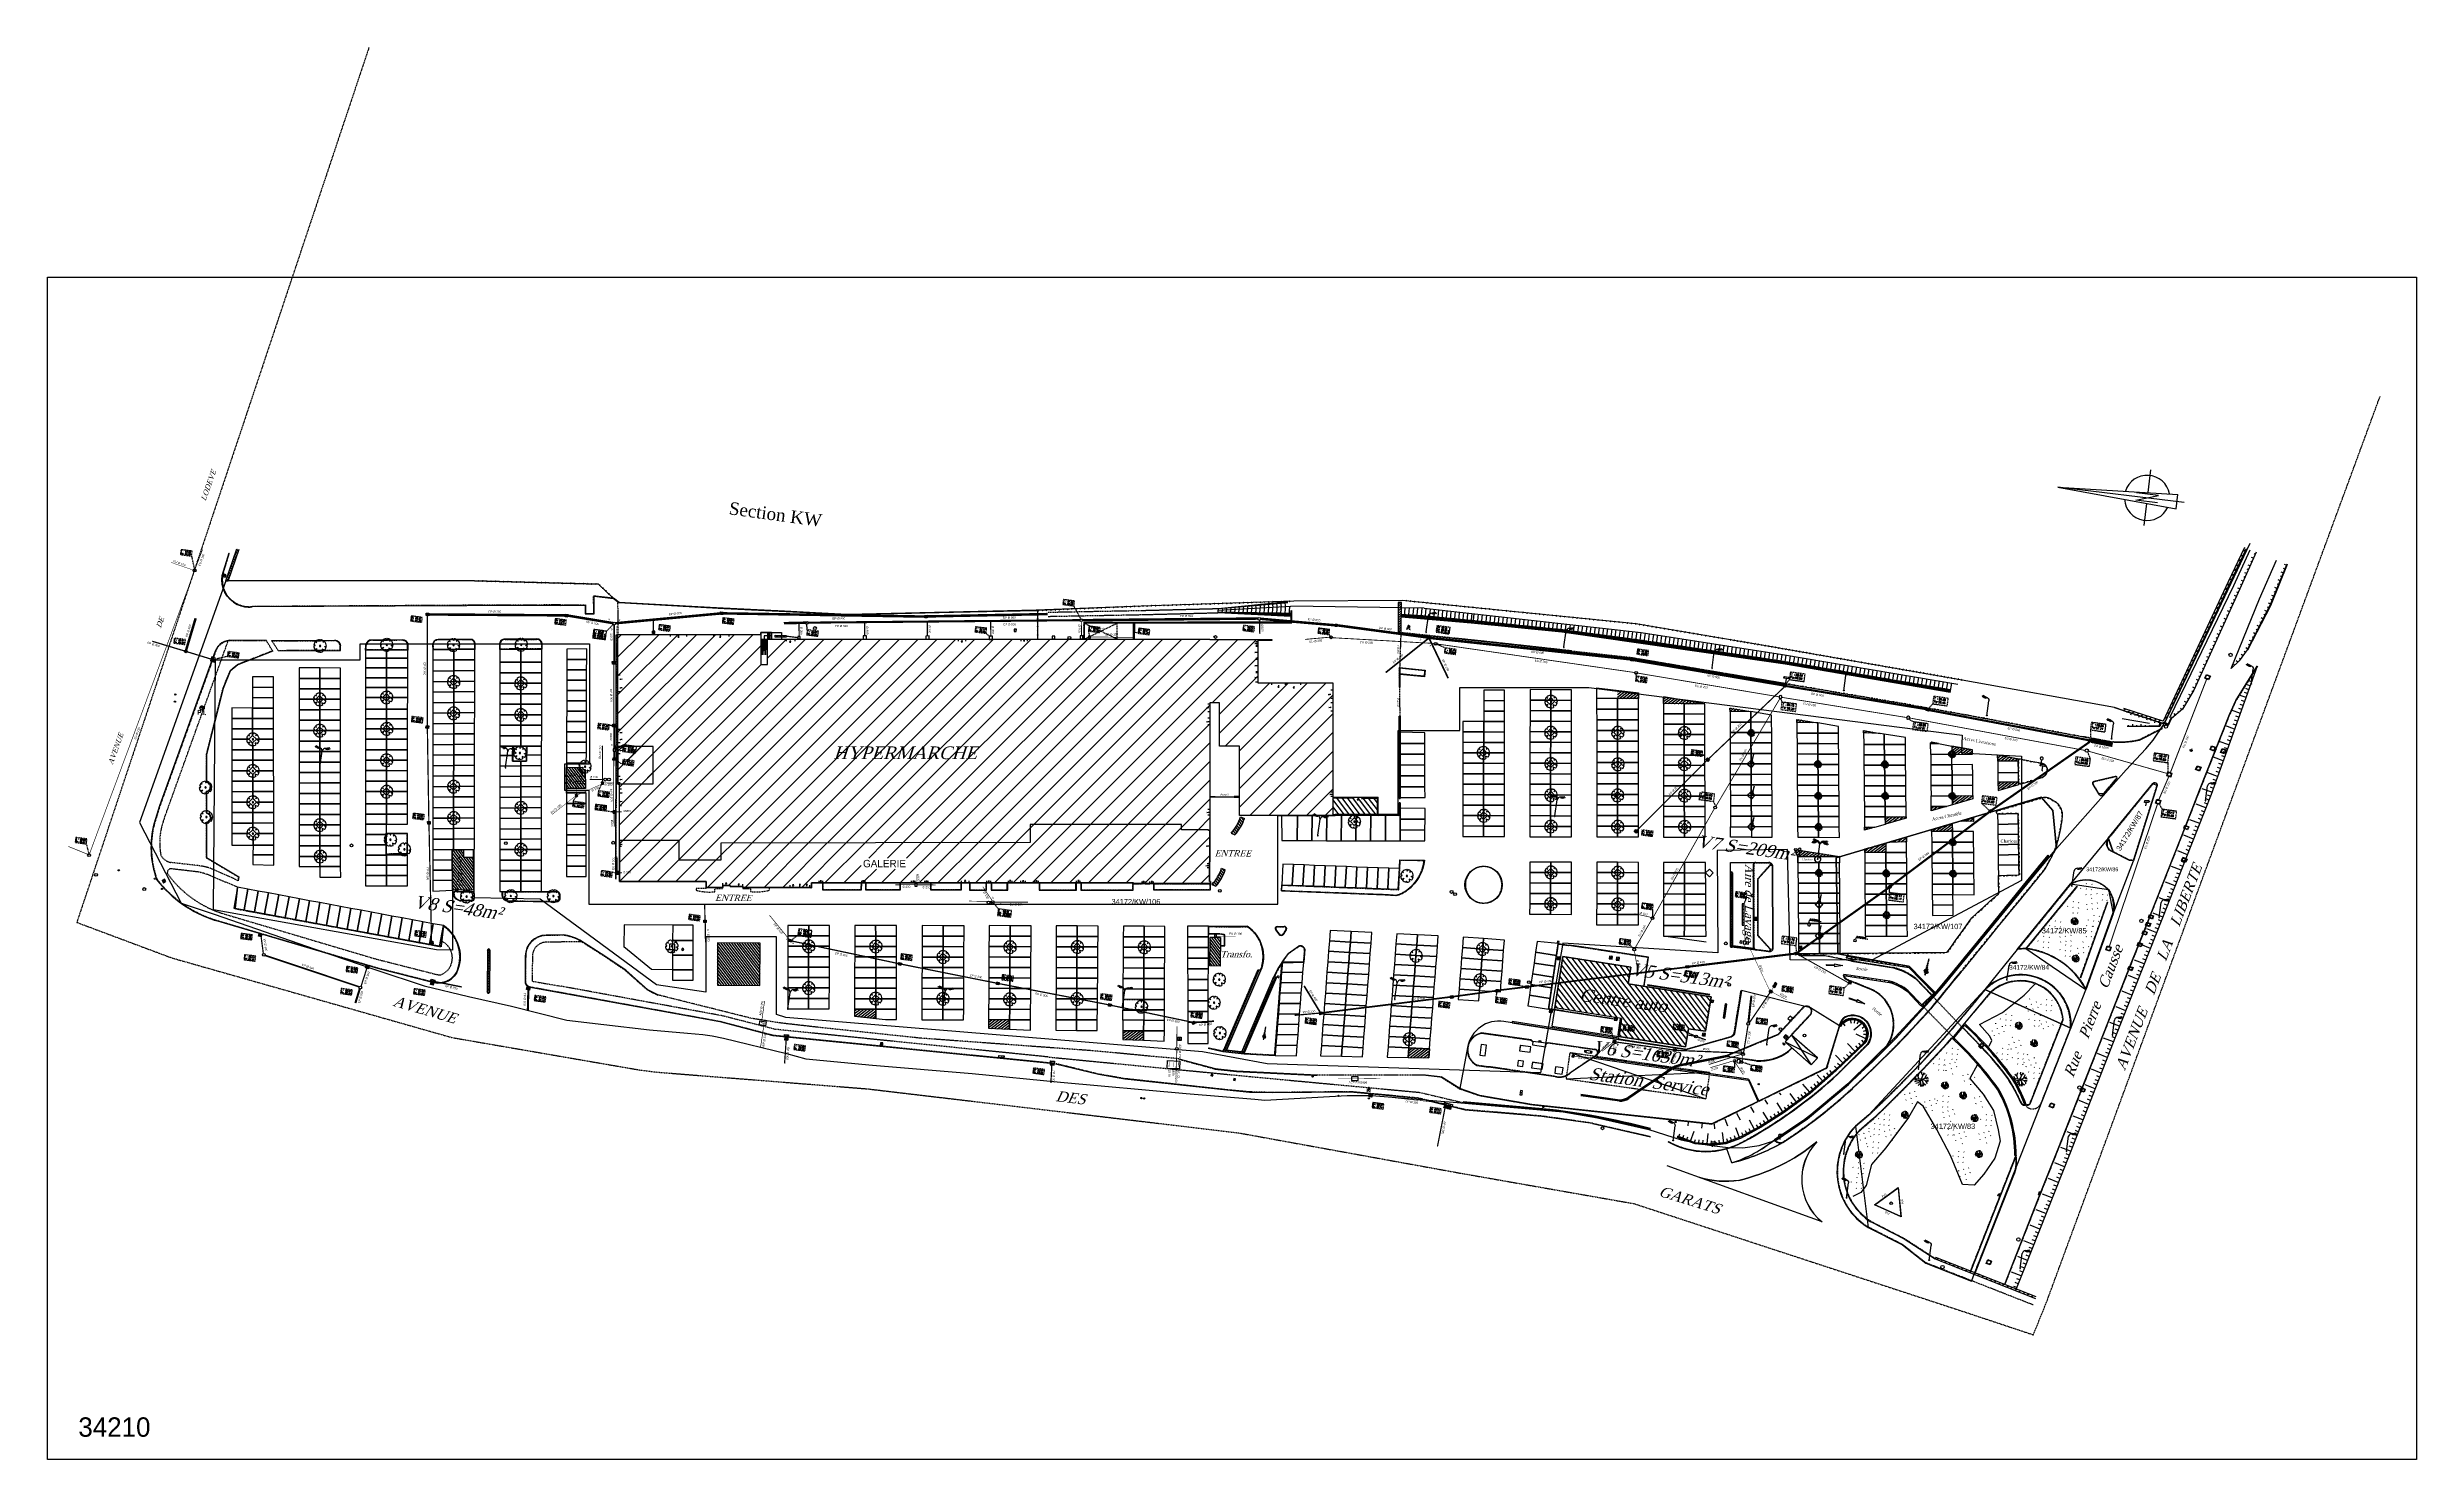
# Model space of a CAD drawing. Header units: metres. Extents: x 19 to 585, y 0 to 337.
import ezdxf
from ezdxf.enums import TextEntityAlignment as Align

# ---------------------------------------------------------------- set-up
doc = ezdxf.new("R2010")
doc.units = ezdxf.units.M
doc.header["$LTSCALE"] = 0.01
for name, pattern in [('AEP', [0.4, 0.2, -0.2]), ('CACHE', [0.375, 0.25, -0.125]), ('CACHE2', [0.1875, 0.125, -0.0625]), ('FANTOME', [2.5, 1.25, -0.25, 0.25, -0.25, 0.25, -0.25]), ('FANTOMEx2', [5, 2.5, -0.5, 0.5, -0.5, 0.5, -0.5])]:
    doc.linetypes.add(name, pattern=pattern)
for name, color, linetype in [('BATIMENTS', 1, 'Continuous'), ('CADRE', 7, 'Continuous'), ('DIA', 12, 'Continuous'), ('ECLAIRAGE', 2, 'Continuous'), ('HACHURES', 7, 'Continuous'), ('LIEN-GAMA', 150, 'Continuous'), ('NORD', 6, 'Continuous'), ('PARCELLES', 240, 'Continuous'), ('PARCELLES-VOISINES', 240, 'Continuous'), ('PARKINGS', 4, 'Continuous'), ('RESEAUX-AEP', 210, 'AEP'), ('RESEAUX-EU-EP', 131, 'FANTOME'), ('RESEAUX-GAZ', 40, 'GAZ'), ('SECTIONS', 200, 'FANTOMEx2'), ('SIGNALETIQUE', 2, 'Continuous'), ('TALUS', 2, 'Continuous'), ('Tempo_Doublon_Point', 7, 'Continuous'), ('TEXTES', 6, 'Continuous'), ('VEGETATION', 70, 'Continuous'), ('VOIRIES', 7, 'Continuous'), ('VOIRIES_temp', 7, 'Continuous')]:
    doc.layers.add(name, color=color, linetype=linetype)
for name, color, linetype, plot in [('CONTOURS', 10, 'Continuous', False), ('CONTOURS2', 30, 'Continuous', False), ('CONTOURS3', 40, 'Continuous', False)]:
    doc.layers.add(name, color=color, linetype=linetype, plot=plot)
doc.styles.add('1', font='times.ttf')
doc.styles.add('11185$0$ROMANC', font='ROMANC')
doc.styles.add('2', font='times.ttf', dxfattribs={"oblique": 18})
doc.styles.add('29', font='romans__.ttf')
doc.styles.add('9', font='arial.ttf')
doc.styles.add('GARA', font='GARA.TTF', dxfattribs={"width": 1.01})
doc.styles.add('ROMANC', font='romanc')
doc.styles.add('ROMAND', font='romand')
doc.styles.add('ROMANS', font='romans')
doc.linetypes.add('GAZ', pattern='A,0.5,-0.2,["GAS",Standard,S=0.1,R=0,X=-0.1,Y=-0.05],-0.25', length=0.95)
pattern_1 = [(127.23401086, (48295.0689, -734406.4977), (-0.3980854434, -0.30253591482), [])]
pattern_2 = [(295.98017707, (48295.06892, -734406.4977), (0.35957826326, 0.17522406396), [])]
pattern_3 = [(218.600316066, (48295.06892, -734406.4977), (0.24955356315, -0.31260681233), [])]
pattern_4 = [(44.73881518, (48295.06892, -734406.4977), (-0.28155042975, 0.28412911767), [])]
pattern_5 = [(224.49336258, (48295.06892, -734406.4977), (0.28033065328, -0.28533265644), [])]
pattern_6 = [(111.86394434, (48295.0689, -734406.4977), (-0.46403539383, -0.18620191534), [])]
pattern_7 = [(111.81161554, (48295.0689, -734406.4977), (-0.4642052603, -0.18577802965), [])]
pattern_8 = [(275.79572292, (48295.0689, -734406.4977), (0.4974441249, 0.050491015), [])]
pattern_9 = [(37.23401086, (48295.0689, -734406.4977), (-0.30253591482, 0.3980854434), [])]
pattern_10 = [(44.738815, (4752.6546, -3394.69205), (-0.28155043, 0.284129118), [])]

# ---------------------------------------------------------------- blocks, each defined once
blk = doc.blocks.new('14')
for p, q in [((0.105, 0.947), (0.105, 0.053)), ((0.263, 0.053), (0.263, 0.947)), ((0.421, 0.947), (0.421, 0.053)), ((0.579, 0.053), (0.579, 0.947)), ((0.737, 0.947), (0.737, 0.053)), ((0.895, 0.053), (0.895, 0.947))]:
    blk.add_line(p, q)
blk.add_lwpolyline([(1, 1), (1, 0), (0, 0), (0, 1)], close=True)
blk = doc.blocks.new('116')
blk.add_circle((0, 0), 0.5)
blk = doc.blocks.new('89')
for p, q in [((-0.5, -0.02), (-0.39, 0.01)), ((-0.39, 0.05), (-0.49, 0.08)), ((-0.39, 0.01), (-0.39, 0.05)), ((-0.38, 0.33), (-0.27, 0.26)), ((-0.27, 0.26), (-0.34, 0.36)), ((-0.06, 0.5), (-0.03, 0.4)), ((-0.03, 0.4), (0.02, 0.4)), ((0.04, 0.5), (0.02, 0.41)), ((0.27, 0.42), (0.2, 0.31)), ((0.2, 0.31), (0.32, 0.39)), ((0.37, -0.02), (0.5, 0)), ((-0.4, -0.3), (-0.24, -0.2)), ((-0.24, -0.2), (-0.34, -0.37)), ((-0.02, -0.41), (-0.05, -0.5)), ((0.01, -0.5), (-0.02, -0.41)), ((0.37, -0.33), (0.18, -0.26)), ((0.18, -0.27), (0.22, -0.45)), ((0.37, -0.06), (0.37, -0.02)), ((0.37, -0.06), (0.49, -0.08))]:
    blk.add_line(p, q)
for radius, start, end in [(0.5, 138.6794, 170.7569), (0.5, 97.1282, 133.1389), (0.052, 90.001, 270.001), (0.052, 269.999, 89.999), (0.5, 57.2576, 85.6909), (0.5, 0.5061, 50.5565), (0.5, 181.9896, 216.5435), (0.5, 226.9795, 264.292), (0.5, 270.9307, 296.2059), (0.5, 318.2406, 350.2558)]:
    blk.add_arc((0, 0), radius, start, end)
blk = doc.blocks.new('30')
at = {"color": 0}
for p, q in [((-0.34, 0.96), (-0.37, 0.95)), ((-0.31, 0.94), (-0.33, 0.92)), ((-0.31, 1), (-0.32, 0.97)), ((-0.32, 0.97), (-0.16, 0.93)), ((-0.16, 0.95), (-0.31, 1)), ((-0.26, 0.92), (-0.27, 0.89)), ((-0.21, 0.91), (-0.21, 0.87)), ((-0.16, 0.93), (-0.16, 0.95)), ((-0.16, 0.91), (-0.15, 0.88)), ((0, 0.02), (0, 0.79)), ((0.16, 0.91), (0.15, 0.88)), ((0.16, 0.95), (0.31, 1)), ((0.32, 0.97), (0.16, 0.93)), ((0.16, 0.93), (0.16, 0.95)), ((0.21, 0.91), (0.21, 0.87)), ((0.26, 0.92), (0.27, 0.89)), ((0.31, 1), (0.32, 0.97)), ((0.31, 0.94), (0.33, 0.92)), ((0.34, 0.96), (0.37, 0.95))]:
    blk.add_line(p, q, dxfattribs=at)
for centre, radius, start, end in [((-0.19, 1.11), 0.186, 227.132, 279.469), ((-0.18, 0.76), 0.185, 8.13, 81.87), ((0, 0), 0.016, 89.996, 269.996), ((0.18, 0.76), 0.185, 98.13, 171.87), ((0, 0), 0.016, 270.004, 90.004), ((0.19, 1.11), 0.186, 260.531, 312.868)]:
    blk.add_arc(centre, radius, start, end, dxfattribs=at)
blk = doc.blocks.new('12')
blk.add_lwpolyline([(0, 0), (1, 0), (1, 1), (0, 1)], close=True)
blk = doc.blocks.new('18')
at = {"linetype": 'ByBlock'}
for p, q in [((0, 0), (0, 0.375)), ((1, 0), (1, 0.375))]:
    blk.add_line(p, q, dxfattribs=at)
at = {"flags": 128}
for points in [[(0, 0), (0, 1)], [(1, 0), (1, 1)]]:
    blk.add_lwpolyline(points, dxfattribs=at)
blk.add_lwpolyline([(0, 0), (1, 0), (1, 1), (0, 1)], close=True)
for radius in [0.33, 0.0125]:
    blk.add_circle((0.5, 0.5), radius)
blk = doc.blocks.new('5')
blk.add_circle((0, 0), 0.15)
blk = doc.blocks.new('25')
for p, q in [((0.1, 0.1), (0.4, 0.3)), ((-0.1, -0.1), (-0.4, -0.3))]:
    blk.add_line(p, q)
for radius in [0.5, 0.1]:
    blk.add_circle((0, 0), radius)
blk = doc.blocks.new('22')
for points in [[(0, 1), (0, 0), (1, 0), (1, 1)], [(0.06, 0.89), (0.06, 0.11), (0.94, 0.11), (0.94, 0.89)]]:
    blk.add_lwpolyline(points, close=True)
at = {"style": 'ROMAND', "width": 0.9}
blk.add_text('T', height=0.6, dxfattribs=at).set_placement((0.5, 0.49), align=Align.MIDDLE)
blk = doc.blocks.new('58')
for p, q in [((-0.05, 0.17), (-0.08, 0.19)), ((-0.03, 0.14), (-0.07, 0.24)), ((-0.07, 0.15), (-0.03, 0.11)), ((-0.02, 0.21), (-0.04, 0.28)), ((-0.04, 0.2), (0.03, 0.13)), ((0.02, 0.11), (-0.03, 0.14)), ((-0.03, 0.11), (0.02, 0.08)), ((0.03, 0.16), (-0.02, 0.21)), ((0.04, 0.2), (-0.01, 0.27)), ((0.04, 0.24), (0, 0.32)), ((0.01, 0.03), (0.14, 0.97)), ((0.06, 0.35), (0.02, 0.4)), ((0.05, 0.31), (0.02, 0.35)), ((0.02, 0.08), (0.11, 0.09)), ((0.04, 0.38), (0.03, 0.42)), ((0.03, 0.18), (0.11, 0.22)), ((0.03, 0.14), (0.11, 0.18)), ((0.11, 0.13), (0.03, 0.11)), ((0.07, 0.47), (0.04, 0.53)), ((0.06, 0.42), (0.04, 0.46)), ((0.04, 0.25), (0.09, 0.27)), ((0.04, 0.21), (0.11, 0.24)), ((0.05, 0.27), (0.14, 0.36)), ((0.06, 0.39), (0.11, 0.44)), ((0.06, 0.35), (0.11, 0.39)), ((0.09, 0.6), (0.07, 0.64)), ((0.08, 0.54), (0.13, 0.59)), ((0.08, 0.5), (0.11, 0.52)), ((0.08, 0.16), (0.13, 0.17)), ((0.11, 0.76), (0.09, 0.79)), ((0.09, 0.27), (0.13, 0.3)), ((0.1, 0.67), (0.13, 0.71)), ((0.11, 0.24), (0.14, 0.29)), ((0.11, 0.18), (0.16, 0.23)), ((0.11, 0.13), (0.15, 0.17)), ((0.11, 0.09), (0.18, 0.16)), ((0.12, 0.83), (0.14, 0.85)), ((0.12, 0.11), (0.18, 0.12))]:
    blk.add_line(p, q)
for start, end in [(79.095, 269.484), (269.998, 89.998)]:
    blk.add_arc((0, 0), 0.026, start, end)
blk = doc.blocks.new('108')
blk.add_circle((0, 0), 0.5)
blk = doc.blocks.new('29')
at = {"color": 0}
for p, q in [((0.16, 0.91), (0.15, 0.88)), ((0.21, 0.91), (0.21, 0.87)), ((0.26, 0.92), (0.27, 0.89)), ((0.31, 0.94), (0.33, 0.92)), ((0.34, 0.96), (0.37, 0.95))]:
    blk.add_line(p, q, dxfattribs=at)
at = {"color": 0, "flags": 128}
blk.add_lwpolyline([(0, 0.02), (0, 0.79, -0.333334), (0.16, 0.95)], format="xyb", dxfattribs=at)
blk.add_lwpolyline([(0.16, 0.95), (0.31, 1), (0.32, 0.97), (0.16, 0.93)], close=True, dxfattribs=at)
at = {"color": 0}
for centre, radius, start, end in [((0, 0), 0.016, 89.996, 269.996), ((0, 0), 0.016, 270.004, 90.004), ((0.19, 1.11), 0.186, 260.531, 312.868)]:
    blk.add_arc(centre, radius, start, end, dxfattribs=at)
blk = doc.blocks.new('52')
for p, q in [((-0.5, 0.05), (0, 0.05)), ((0.5, 0), (-0.5, 0)), ((0, 0.11), (-0.49, 0.11)), ((-0.47, 0.16), (0, 0.16)), ((0, 0.21), (-0.45, 0.21)), ((-0.43, 0.26), (0, 0.26)), ((0, 0.31), (-0.39, 0.31)), ((-0.34, 0.37), (0, 0.37)), ((0, 0.42), (-0.27, 0.42)), ((0, 0.45), (-0.22, 0.45)), ((0, 0.5), (0, -0.5)), ((0, -0.05), (0.5, -0.05)), ((0, -0.11), (0.49, -0.11)), ((0, -0.16), (0.47, -0.16)), ((0, -0.21), (0.45, -0.21)), ((0, -0.26), (0.43, -0.26)), ((0, -0.31), (0.39, -0.31)), ((0, -0.37), (0.34, -0.37)), ((0, -0.42), (0.27, -0.42)), ((0, -0.45), (0.23, -0.45))]:
    blk.add_line(p, q)
blk.add_circle((0, 0), 0.5)
at = {"style": 'ROMANS', "flags": 9}
blk.add_attdef('P.I.', text='', height=1, rotation=0, dxfattribs=at).set_placement((0, -1.1), align=Align.MIDDLE)
blk = doc.blocks.new('102')
for p, q in [((-0.2, 0.2), (0.2, -0.2)), ((-0.2, -0.2), (0.2, 0.2))]:
    blk.add_line(p, q)
blk = doc.blocks.new('11185$0$SYP_01053')
blk.add_line((0, 0), (0, -1))
blk = doc.blocks.new('11185$0$SYP_01057')
blk.add_line((0, 0), (0, -1))
blk = doc.blocks.new('11185$0$AOFLD1')
for p, q in [((-0.35, 2), (0, 4)), ((-0.35, 2), (-0.075, 2)), ((-0.075, 0), (-0.075, 2)), ((-0.075, 0), (0.075, 0)), ((0, 4), (0.35, 2)), ((0.075, 0), (0.075, 2)), ((0.075, 2), (0.35, 2))]:
    blk.add_line(p, q)
blk = doc.blocks.new('11185$0$ARBRE_3-11', base_point=(100, 100))
for p, q in [((50, 105), (10, 100)), ((28, 85), (12, 82)), ((50, 106), (16, 131)), ((37, 75), (16, 68)), ((34, 103), (28, 85)), ((28, 50), (93, 93)), ((70, 78), (37, 75)), ((50, 64), (37, 34)), ((50, 130), (39, 165)), ((50, 130), (90, 104)), ((75, 115), (50, 105)), ((70, 30), (51, 25)), ((60, 180), (80, 140)), ((90, 50), (70, 30)), ((80, 170), (80, 188)), ((100, 150), (80, 170)), ((80, 140), (84, 109)), ((95, 28), (82, 12)), ((90, 50), (98, 90)), ((90, 49), (100, 10)), ((100, 190), (100, 110)), ((100, 170), (120, 180)), ((100, 130), (140, 150)), ((104, 90), (140, 20)), ((187, 80), (110, 100)), ((126, 46), (117, 30)), ((117, 30), (122, 13)), ((120, 179), (120, 188)), ((120, 60), (169, 41)), ((130, 144), (150, 175)), ((140, 149), (180, 140)), ((147, 90), (171, 104)), ((163, 86), (180, 58)), ((170, 104), (190, 106))]:
    blk.add_line(p, q)
for start, end in [(90, 270), (270, 90)]:
    blk.add_arc((100, 100), 10, start, end)
blk = doc.blocks.new('11185$0$CAND_LABRE_1-20', base_point=(70, 3))
for p, q in [((70, 0), (70, 140)), ((100, 162), (98, 157)), ((100, 170), (130, 180)), ((101, 166), (100, 170)), ((131, 175), (101, 166)), ((110, 162), (110, 156)), ((120, 164), (122, 159)), ((129, 168), (132, 164)), ((130, 180), (131, 175)), ((134, 173), (141, 170))]:
    blk.add_line(p, q)
for centre, radius, start, end in [((70, 3), 3, 90, 270), ((105, 135), 35.355, 98.13, 171.87), ((70, 3), 3, 270, 90), ((106.842, 201.026), 35.51, 260.531, 312.868)]:
    blk.add_arc(centre, radius, start, end)
blk = doc.blocks.new('11185$0$SYP_00104')
for p, q in [((-0.312, 0.25), (-0.281, 0.25)), ((-0.031, 0.5), (0, 0.5)), ((-0.031, 0), (0, 0)), ((0.218, 0.25), (0.25, 0.25)), ((0.468, 0), (0.5, 0)), ((-0.312, -0.25), (-0.281, -0.25)), ((0.25, -0.25), (0.281, -0.25))]:
    blk.add_line(p, q)
blk = doc.blocks.new('11185$0$SYP_00999')
for p, q in [((-0.25, 0.625), (-0.187, 1)), ((0.093, 0.625), (-0.25, 0.625)), ((-0.187, 1), (0.5, 1)), ((0, 0), (0.093, 0.625)), ((0.437, 0.625), (0.093, 0.625)), ((0.75, 0.812), (0.437, 0.625)), ((0.5, 1), (0.75, 0.812))]:
    blk.add_line(p, q)
blk = doc.blocks.new('11185$0$SYP_01058')
blk.add_line((0, 0), (1, 1))
blk = doc.blocks.new('11185$0$SYP_00034')
for p, q in [((0, 0), (0, 1)), ((0, 1), (1, 1)), ((1, 0), (0, 0)), ((0.187, 0), (0.187, 1)), ((0.343, 1), (0.343, 0)), ((0.5, 0), (0.5, 1)), ((0.656, 1), (0.656, 0)), ((0.812, 0), (0.812, 1)), ((1, 1), (1, 0))]:
    blk.add_line(p, q)
blk = doc.blocks.new('11185$0$SYP_00046')
for p, q in [((0, 0), (0, 1)), ((0, 1), (1, 1)), ((1, 0), (0, 0)), ((1, 1), (1, 0))]:
    blk.add_line(p, q)
blk.add_circle((0.5, 0.5), 0.437)
blk = doc.blocks.new('11185$0$SYP_00026')
blk.add_circle((0, 0), 0.5)
blk = doc.blocks.new('11185$0$SYP_00711')
for p, q in [((-0.5, -0.281), (0, 0.593)), ((0, 0.593), (0.5, -0.281)), ((0.5, -0.281), (-0.5, -0.281))]:
    blk.add_line(p, q)
blk = doc.blocks.new('11185$0$SYP_00019')
for p, q in [((-0.5, -0.5), (-0.5, 0.5)), ((-0.5, 0.5), (0.5, 0.5)), ((0.5, 0.5), (0.5, -0.5)), ((0.5, -0.5), (-0.5, -0.5))]:
    blk.add_line(p, q)
blk.add_circle((0, 0), 0.437)
blk = doc.blocks.new('11185$0$SYP_00048')
for p, q in [((0, 0), (0, 1)), ((0, 1), (1, 1)), ((0, 0), (0.125, 0.406)), ((1, 0), (0, 0)), ((1, 0), (0, 0)), ((0.995, 0.013), (0.004, 0.013)), ((0.008, 0.026), (0.991, 0.026)), ((0.987, 0.039), (0.012, 0.039)), ((0.016, 0.052), (0.983, 0.052)), ((0.979, 0.065), (0.02, 0.065)), ((0.024, 0.078), (0.975, 0.078)), ((0.971, 0.091), (0.028, 0.091)), ((0.032, 0.104), (0.967, 0.104)), ((0.963, 0.117), (0.036, 0.117)), ((0.04, 0.13), (0.959, 0.13)), ((0.955, 0.143), (0.044, 0.143)), ((0.048, 0.156), (0.951, 0.156)), ((0.947, 0.169), (0.052, 0.169)), ((0.056, 0.182), (0.943, 0.182)), ((0.939, 0.195), (0.06, 0.195)), ((0.064, 0.208), (0.935, 0.208)), ((0.931, 0.221), (0.068, 0.221)), ((0.072, 0.234), (0.927, 0.234)), ((0.923, 0.247), (0.076, 0.247)), ((0.08, 0.26), (0.919, 0.26)), ((0.915, 0.273), (0.084, 0.273)), ((0.088, 0.286), (0.911, 0.286)), ((0.907, 0.299), (0.092, 0.299)), ((0.096, 0.312), (0.903, 0.312)), ((0.899, 0.325), (0.1, 0.325)), ((0.104, 0.338), (0.895, 0.338)), ((0.891, 0.351), (0.108, 0.351)), ((0.112, 0.364), (0.887, 0.364)), ((0.883, 0.377), (0.116, 0.377)), ((0.12, 0.39), (0.879, 0.39)), ((0.875, 0.403), (0.124, 0.403)), ((0.125, 0.406), (0.25, 0.718)), ((0.129, 0.416), (0.87, 0.416)), ((0.865, 0.429), (0.134, 0.429)), ((0.139, 0.442), (0.86, 0.442)), ((0.855, 0.455), (0.144, 0.455)), ((0.149, 0.468), (0.85, 0.468)), ((0.844, 0.481), (0.155, 0.481)), ((0.16, 0.494), (0.839, 0.494)), ((0.834, 0.507), (0.165, 0.507)), ((0.17, 0.52), (0.829, 0.52)), ((0.824, 0.533), (0.175, 0.533)), ((0.181, 0.546), (0.818, 0.546)), ((0.813, 0.559), (0.186, 0.559)), ((0.191, 0.572), (0.808, 0.572)), ((0.803, 0.585), (0.196, 0.585)), ((0.201, 0.598), (0.798, 0.598)), ((0.792, 0.611), (0.207, 0.611)), ((0.212, 0.624), (0.787, 0.624)), ((0.782, 0.637), (0.217, 0.637)), ((0.222, 0.65), (0.777, 0.65)), ((0.772, 0.663), (0.227, 0.663)), ((0.233, 0.676), (0.766, 0.676)), ((0.761, 0.689), (0.238, 0.689)), ((0.243, 0.702), (0.756, 0.702)), ((0.751, 0.715), (0.248, 0.715)), ((0.25, 0.718), (0.343, 0.843)), ((0.257, 0.728), (0.742, 0.728)), ((0.732, 0.741), (0.267, 0.741)), ((0.276, 0.754), (0.722, 0.754)), ((0.713, 0.767), (0.286, 0.767)), ((0.296, 0.78), (0.703, 0.78)), ((0.693, 0.793), (0.305, 0.793)), ((0.315, 0.806), (0.683, 0.806)), ((0.674, 0.819), (0.325, 0.819)), ((0.334, 0.832), (0.664, 0.832)), ((0.343, 0.843), (0.5, 1)), ((0.654, 0.845), (0.345, 0.845)), ((0.358, 0.858), (0.641, 0.858)), ((0.628, 0.871), (0.371, 0.871)), ((0.384, 0.884), (0.615, 0.884)), ((0.602, 0.897), (0.397, 0.897)), ((0.41, 0.91), (0.589, 0.91)), ((0.576, 0.923), (0.423, 0.923)), ((0.436, 0.936), (0.563, 0.936)), ((0.55, 0.949), (0.449, 0.949)), ((0.462, 0.962), (0.537, 0.962)), ((0.524, 0.975), (0.475, 0.975)), ((0.488, 0.988), (0.511, 0.988)), ((0.5, 1), (0.656, 0.843)), ((0.656, 0.843), (0.75, 0.718)), ((0.75, 0.718), (0.875, 0.406)), ((0.875, 0.406), (1, 0)), ((1, 1), (1, 0))]:
    blk.add_line(p, q)
blk = doc.blocks.new('11185$0$SYP_00049')
for p, q in [((-1, 0), (-1, 1)), ((-1, 1), (0, 1)), ((-1, 0), (-0.875, 0.406)), ((0, 0), (-1, 0)), ((0, 0), (-1, 0)), ((-0.004, 0.013), (-0.995, 0.013)), ((-0.991, 0.026), (-0.008, 0.026)), ((-0.012, 0.039), (-0.987, 0.039)), ((-0.983, 0.052), (-0.016, 0.052)), ((-0.02, 0.065), (-0.979, 0.065)), ((-0.975, 0.078), (-0.024, 0.078)), ((-0.028, 0.091), (-0.971, 0.091)), ((-0.967, 0.104), (-0.032, 0.104)), ((-0.036, 0.117), (-0.963, 0.117)), ((-0.959, 0.13), (-0.04, 0.13)), ((-0.044, 0.143), (-0.955, 0.143)), ((-0.951, 0.156), (-0.048, 0.156)), ((-0.052, 0.169), (-0.947, 0.169)), ((-0.943, 0.182), (-0.056, 0.182)), ((-0.06, 0.195), (-0.939, 0.195)), ((-0.935, 0.208), (-0.064, 0.208)), ((-0.068, 0.221), (-0.931, 0.221)), ((-0.927, 0.234), (-0.072, 0.234)), ((-0.076, 0.247), (-0.923, 0.247)), ((-0.919, 0.26), (-0.08, 0.26)), ((-0.084, 0.273), (-0.915, 0.273)), ((-0.911, 0.286), (-0.088, 0.286)), ((-0.092, 0.299), (-0.907, 0.299)), ((-0.903, 0.312), (-0.096, 0.312)), ((-0.1, 0.325), (-0.899, 0.325)), ((-0.895, 0.338), (-0.104, 0.338)), ((-0.108, 0.351), (-0.891, 0.351)), ((-0.887, 0.364), (-0.112, 0.364)), ((-0.116, 0.377), (-0.883, 0.377)), ((-0.879, 0.39), (-0.12, 0.39)), ((-0.875, 0.406), (-0.75, 0.718)), ((-0.124, 0.403), (-0.875, 0.403)), ((-0.87, 0.416), (-0.129, 0.416)), ((-0.134, 0.429), (-0.865, 0.429)), ((-0.86, 0.442), (-0.139, 0.442)), ((-0.144, 0.455), (-0.855, 0.455)), ((-0.85, 0.468), (-0.149, 0.468)), ((-0.155, 0.481), (-0.844, 0.481)), ((-0.839, 0.494), (-0.16, 0.494)), ((-0.165, 0.507), (-0.834, 0.507)), ((-0.829, 0.52), (-0.17, 0.52)), ((-0.175, 0.533), (-0.824, 0.533)), ((-0.818, 0.546), (-0.181, 0.546)), ((-0.186, 0.559), (-0.813, 0.559)), ((-0.808, 0.572), (-0.191, 0.572)), ((-0.196, 0.585), (-0.803, 0.585)), ((-0.798, 0.598), (-0.201, 0.598)), ((-0.207, 0.611), (-0.792, 0.611)), ((-0.787, 0.624), (-0.212, 0.624)), ((-0.217, 0.637), (-0.782, 0.637)), ((-0.777, 0.65), (-0.222, 0.65)), ((-0.227, 0.663), (-0.772, 0.663)), ((-0.766, 0.676), (-0.233, 0.676)), ((-0.238, 0.689), (-0.761, 0.689)), ((-0.756, 0.702), (-0.243, 0.702)), ((-0.248, 0.715), (-0.751, 0.715)), ((-0.75, 0.718), (-0.656, 0.843)), ((-0.742, 0.728), (-0.257, 0.728)), ((-0.267, 0.741), (-0.732, 0.741)), ((-0.722, 0.754), (-0.276, 0.754)), ((-0.286, 0.767), (-0.713, 0.767)), ((-0.703, 0.78), (-0.296, 0.78)), ((-0.305, 0.793), (-0.693, 0.793)), ((-0.683, 0.806), (-0.315, 0.806)), ((-0.325, 0.819), (-0.674, 0.819)), ((-0.664, 0.832), (-0.334, 0.832)), ((-0.656, 0.843), (-0.5, 1)), ((-0.345, 0.845), (-0.654, 0.845)), ((-0.641, 0.858), (-0.358, 0.858)), ((-0.371, 0.871), (-0.628, 0.871)), ((-0.615, 0.884), (-0.384, 0.884)), ((-0.397, 0.897), (-0.602, 0.897)), ((-0.589, 0.91), (-0.41, 0.91)), ((-0.423, 0.923), (-0.576, 0.923)), ((-0.563, 0.936), (-0.436, 0.936)), ((-0.449, 0.949), (-0.55, 0.949)), ((-0.537, 0.962), (-0.462, 0.962)), ((-0.475, 0.975), (-0.524, 0.975)), ((-0.511, 0.988), (-0.488, 0.988)), ((-0.5, 1), (-0.343, 0.843)), ((-0.343, 0.843), (-0.25, 0.718)), ((-0.25, 0.718), (-0.125, 0.406)), ((-0.125, 0.406), (0, 0)), ((0, 1), (0, 0))]:
    blk.add_line(p, q)
blk = doc.blocks.new('11185$0$SYP_00035')
for p, q in [((-0.5, 0), (-0.5, 1)), ((-0.5, 1), (0.5, 1)), ((0, 0), (-0.5, 0)), ((-0.312, 0), (-0.312, 1)), ((-0.156, 1), (-0.156, 0)), ((0, 0), (0, 1)), ((0.5, 0), (0, 0)), ((0.156, 1), (0.156, 0)), ((0.312, 0), (0.312, 1)), ((0.5, 1), (0.5, 0))]:
    blk.add_line(p, q)
blk = doc.blocks.new('11185$0$SYP_00022')
for p, q in [((-0.5, -0.5), (-0.5, 0.5)), ((-0.5, 0.5), (0.5, 0.5)), ((0.5, 0.5), (0.5, -0.5)), ((0.5, -0.5), (-0.5, -0.5))]:
    blk.add_line(p, q)
blk = doc.blocks.new('*X44')
at = {"color": 0}
for p, q in [((721379.16, 146696.95), (721378.37, 146697.73)), ((721379.14, 146696.26), (721378.49, 146696.91)), ((721379.11, 146695.58), (721378.6, 146696.09)), ((721379.18, 146697.63), (721378.96, 146697.85)), ((721379.09, 146694.89), (721378.72, 146695.26)), ((721379.07, 146694.2), (721378.84, 146694.44)), ((721379.05, 146693.52), (721378.95, 146693.62))]:
    blk.add_line(p, q, dxfattribs=at)
blk = doc.blocks.new('*X43')
at = {"color": 0}
for p, q in [((721378.62, 146680.52), (721377.99, 146681.15)), ((721378.59, 146679.84), (721378.08, 146680.34)), ((721378.56, 146679.16), (721378.18, 146679.54)), ((721378.64, 146681.2), (721378.19, 146681.65)), ((721378.53, 146678.48), (721378.27, 146678.74)), ((721347.75, 146675.32), (721346.28, 146676.8)), ((721347.74, 146674.63), (721346.39, 146675.97)), ((721347.72, 146673.94), (721346.51, 146675.15)), ((721347.76, 146676.02), (721346.52, 146677.25)), ((721347.71, 146673.24), (721346.62, 146674.33)), ((721347.7, 146672.55), (721346.73, 146673.51)), ((721347.78, 146676.71), (721346.95, 146677.54)), ((721347.79, 146677.4), (721347.37, 146677.82)), ((721347.8, 146678.1), (721347.79, 146678.11)), ((721378.51, 146677.8), (721378.37, 146677.94)), ((721378.48, 146677.12), (721378.46, 146677.14)), ((721347.68, 146671.85), (721346.85, 146672.69)), ((721347.67, 146671.16), (721346.96, 146671.87)), ((721347.65, 146670.47), (721347.08, 146671.04)), ((721347.64, 146669.77), (721347.19, 146670.22)), ((721347.63, 146669.08), (721347.31, 146669.4)), ((721347.61, 146668.39), (721347.42, 146668.58)), ((721347.6, 146667.69), (721347.54, 146667.76)), ((721355.49, 146661.22), (721354.72, 146661.99)), ((721355.4, 146662.02), (721355.19, 146662.22)), ((721378.13, 146664.74), (721377.63, 146665.24)), ((721378.11, 146664.05), (721377.71, 146664.45)), ((721378.09, 146663.36), (721377.8, 146663.66)), ((721378.07, 146662.68), (721377.89, 146662.86)), ((721378.05, 146661.99), (721377.97, 146662.07)), ((721378.15, 146665.42), (721378.01, 146665.57)), ((721351.17, 146659.18), (721349.43, 146660.91)), ((721351.73, 146657.91), (721349.55, 146660.08)), ((721350.6, 146660.45), (721349.63, 146661.42)), ((721352.22, 146656.71), (721349.67, 146659.26)), ((721351.6, 146656.62), (721349.79, 146658.43)), ((721350.98, 146656.53), (721349.91, 146657.6)), ((721350.36, 146656.45), (721350.03, 146656.78)), ((721355.58, 146660.42), (721355.29, 146660.71)), ((721358.84, 146655.04), (721356.96, 146656.92)), ((721358.73, 146655.86), (721357.13, 146657.46)), ((721358.62, 146656.68), (721357.73, 146657.56)), ((721358.5, 146657.5), (721358.33, 146657.67)), ((721352.83, 146655.39), (721352.63, 146655.59)), ((721353.41, 146654.11), (721352.76, 146654.75)), ((721353.99, 146652.82), (721352.89, 146653.92)), ((721354.11, 146651.99), (721353.02, 146653.08)), ((721353.49, 146651.9), (721353.15, 146652.24)), ((721358.95, 146654.22), (721357.52, 146655.65)), ((721359.07, 146653.4), (721358.08, 146654.38)), ((721359.03, 146652.72), (721358.64, 146653.11))]:
    blk.add_line(p, q, dxfattribs=at)
blk = doc.blocks.new('*X42')
at = {"color": 0}
for p, q in [((721362.6, 146645.62), (721361.49, 146646.73)), ((721362.48, 146646.45), (721361.86, 146647.07)), ((721362.72, 146644.8), (721362.05, 146645.47)), ((721377.6, 146649.01), (721377.28, 146649.33)), ((721377.57, 146648.33), (721377.38, 146648.52)), ((721377.53, 146647.66), (721377.48, 146647.71)), ((721360.23, 146638.8), (721359.93, 146639.1)), ((721362.84, 146643.97), (721362.61, 146644.2)), ((721366.06, 146639.33), (721363.78, 146641.61)), ((721365.94, 146640.16), (721363.83, 146642.27)), ((721366.17, 146638.51), (721364.34, 146640.35)), ((721365.83, 146640.98), (721364.44, 146642.36)), ((721366.29, 146637.69), (721364.9, 146639.08)), ((721377.18, 146640.94), (721375.6, 146642.52)), ((721377.21, 146641.62), (721375.66, 146643.16)), ((721377.14, 146640.27), (721375.72, 146641.69)), ((721377.11, 146639.6), (721375.84, 146640.86)), ((721377.25, 146642.29), (721375.96, 146643.58)), ((721376.82, 146639.18), (721375.97, 146640.03)), ((721376.2, 146639.09), (721376.09, 146639.21)), ((721377.28, 146642.96), (721376.25, 146643.99)), ((721377.32, 146643.63), (721376.79, 146644.16)), ((721360.79, 146637.54), (721360.01, 146638.31)), ((721360.82, 146636.79), (721360.09, 146637.52)), ((721360.21, 146636.7), (721360.17, 146636.73)), ((721365.69, 146637.58), (721365.45, 146637.82)), ((721370.65, 146629.8), (721368.55, 146631.89)), ((721370.75, 146628.99), (721368.65, 146631.08)), ((721370.55, 146630.6), (721369.17, 146631.98)), ((721370.85, 146628.18), (721369.23, 146629.8)), ((721370.44, 146631.41), (721369.78, 146632.08)), ((721370.96, 146627.37), (721369.8, 146628.52)), ((721376.66, 146631.56), (721375.32, 146632.9)), ((721376.62, 146630.89), (721375.39, 146632.13)), ((721376.58, 146630.22), (721375.49, 146631.32)), ((721376.55, 146629.56), (721375.59, 146630.51)), ((721376.51, 146628.89), (721375.69, 146629.71)), ((721376.47, 146628.22), (721375.78, 146628.9)), ((721375.94, 146628.04), (721375.88, 146628.1)), ((721376.7, 146632.23), (721375.93, 146633)), ((721376.73, 146632.9), (721376.54, 146633.09)), ((721370.56, 146627.06), (721370.38, 146627.24))]:
    blk.add_line(p, q, dxfattribs=at)
blk = doc.blocks.new('*X41')
at = {"color": 0}
for p, q in [((721357.42, 146645.15), (721356.49, 146646.07)), ((721357.98, 146643.88), (721356.61, 146645.25)), ((721358.54, 146642.61), (721356.72, 146644.43)), ((721358.85, 146641.59), (721356.84, 146643.61)), ((721358.24, 146641.5), (721356.95, 146642.78)), ((721357.63, 146641.4), (721357.07, 146641.96))]:
    blk.add_line(p, q, dxfattribs=at)
blk = doc.blocks.new('11185$0$PANEAU_5-36', base_point=(100, 5))
for p, q in [((20, 140), (20, 190)), ((20, 190), (150, 190)), ((100, 140), (20, 140)), ((150, 140), (20, 140)), ((30, 180), (30, 150)), ((150, 180), (30, 180)), ((30, 150), (150, 150)), ((100, 10), (100, 140)), ((150, 190), (190, 165)), ((174, 165), (150, 180)), ((190, 165), (150, 140)), ((150, 150), (174, 165))]:
    blk.add_line(p, q)
for start, end in [(90, 270), (270, 90)]:
    blk.add_arc((100, 5), 5, start, end)
blk = doc.blocks.new('11185$0$PANEAU_2-33', base_point=(100, 5))
blk.add_line((100, 110), (100, 10))
for centre, radius, start, end in [((100, 150), 40, 90, 270), ((100, 5), 5, 90, 270), ((100, 150), 40, 270, 90), ((100, 5), 5, 270, 90)]:
    blk.add_arc(centre, radius, start, end)
blk = doc.blocks.new('11185$0$CERCLE-4', base_point=(100, 100))
for p, q in [((98, 100), (102, 100)), ((100, 102), (100, 98))]:
    blk.add_line(p, q)
blk.add_arc((99.5, 100), 90, 90.318, 89.682)
blk = doc.blocks.new('11185$0$ARBRE_2-10', base_point=(94, 5))
for p, q in [((85, 38), (79, 41)), ((88, 32), (80, 50)), ((80, 33), (88, 26)), ((91, 45), (87, 58)), ((87, 43), (100, 29)), ((98, 25), (88, 32)), ((88, 26), (97, 21)), ((100, 36), (91, 45)), ((101, 44), (92, 57)), ((102, 51), (93, 66)), ((96, 10), (120, 190)), ((105, 71), (97, 81)), ((103, 64), (97, 72)), ((98, 20), (114, 23)), ((114, 29), (99, 25)), ((101, 77), (100, 86)), ((100, 40), (116, 48)), ((100, 32), (115, 40)), ((108, 95), (101, 107)), ((101, 45), (114, 51)), ((106, 85), (102, 92)), ((102, 53), (112, 57)), ((103, 57), (120, 73)), ((105, 71), (115, 79)), ((106, 80), (115, 89)), ((111, 120), (108, 127)), ((109, 100), (115, 104)), ((109, 36), (118, 37)), ((110, 109), (118, 117)), ((115, 150), (112, 156)), ((112, 57), (118, 63)), ((113, 133), (118, 140)), ((114, 51), (120, 60)), ((114, 30), (123, 38)), ((114, 23), (129, 35)), ((115, 40), (125, 49)), ((117, 164), (120, 168)), ((117, 25), (128, 28))]:
    blk.add_line(p, q)
for radius, start, end in [(5.05, 79.095, 269.484), (5, 270, 90)]:
    blk.add_arc((95, 5), radius, start, end)
blk = doc.blocks.new('D-fld')
for p, q in [((-0.32, 0), (0, 0.06)), ((0, 0.06), (0, -0.06)), ((0.29, 0), (0, 0)), ((0, -0.06), (-0.32, 0))]:
    blk.add_line(p, q)
blk = doc.blocks.new('11185$0$SYP_00079')
for p, q in [((-0.5, 0), (-0.281, 0)), ((0, 0.5), (0, 0.281)), ((0.281, 0), (0.5, 0)), ((0, -0.281), (0, -0.5))]:
    blk.add_line(p, q)
blk.add_circle((0, 0), 0.281)
blk = doc.blocks.new('Ct2')
blk.add_lwpolyline([(0, 0), (2.67, 0), (2.67, 1.2), (0, 1.19)], close=True)
at = {"style": 'ROMANC'}
for s, p in [('T :', (0.07, 0.68)), ('Fe:', (0.07, 0.12))]:
    blk.add_text(s, height=0.35, dxfattribs=at).set_placement(p)
at = {"style": 'ROMANS', "oblique": 18, "flags": 4}
for tag, p in [('FE', (1, 0.12)), ('TAMPON', (1, 0.68))]:
    blk.add_attdef(tag, p, '', height=0.35, dxfattribs=at)
blk = doc.blocks.new('Ct3')
blk.add_lwpolyline([(-0.02, -0.29), (3.16, -0.29), (3.16, 1.29), (-0.02, 1.29)], close=True)
at = {"style": 'ROMANC'}
for s, p in [('T :', (0.13, 0.82)), ('Fe:', (0.13, 0.29)), ('Fe:', (0.13, -0.18))]:
    blk.add_text(s, height=0.35, dxfattribs=at).set_placement(p)
at = {"oblique": 18}
for tag, p, style, flags in [('TAMPON', (1.1, 0.82), 'ROMANS', 4), ('A', (2.65, 0.29), 'ROMANC', 8), ('B', (2.65, -0.18), 'ROMANC', 8)]:
    blk.add_attdef(tag, p, '', height=0.35, dxfattribs=dict(at, style=style, flags=flags))
at = {"style": 'ROMANS', "oblique": 18, "flags": 4}
for p in [(2.52, 0.29), (2.52, -0.18)]:
    blk.add_attdef('FE', text='', height=0.35, dxfattribs=at).set_placement(p, align=Align.RIGHT)
blk = doc.blocks.new('Gt2')
blk.add_lwpolyline([(0, 0), (2.67, 0), (2.67, 1.2), (0, 1.19)], close=True)
at = {"style": 'ROMANC'}
for s, p in [('Fe:', (0.07, 0.12)), ('Gr:', (0.07, 0.68))]:
    blk.add_text(s, height=0.35, dxfattribs=at).set_placement(p)
at = {"style": 'ROMANS', "oblique": 18, "flags": 4}
for tag, p in [('FE', (1, 0.12)), ('TAMPON', (1, 0.68))]:
    blk.add_attdef(tag, p, '', height=0.35, dxfattribs=at)
blk = doc.blocks.new('Ct4')
blk.add_lwpolyline([(0, 0), (3.07, 0), (3.07, 2), (0, 2)], close=True)
at = {"style": 'ROMANC'}
for s, p in [('T :', (0.15, 1.54)), ('Fe:', (0.15, 1.05)), ('Fe:', (0.15, 0.56)), ('Fe:', (0.15, 0.1))]:
    blk.add_text(s, height=0.35, dxfattribs=at).set_placement(p)
at = {"oblique": 18}
for tag, p, style, flags in [('TAMPON', (1.11, 1.54), 'ROMANS', 4), ('B', (2.61, 0.56), 'ROMANC', 8), ('C', (2.61, 0.1), 'ROMANC', 8)]:
    blk.add_attdef(tag, p, '', height=0.35, dxfattribs=dict(at, style=style, flags=flags))
at = {"style": 'ROMANS', "oblique": 18, "flags": 4}
for p in [(2.36, 1.05), (2.37, 0.56), (2.37, 0.1)]:
    blk.add_attdef('FE', text='', height=0.35, dxfattribs=at).set_placement(p, align=Align.RIGHT)
at = {"style": 'ROMANC', "flags": 8}
blk.add_attdef('A', (2.64, 1.05), '', height=0.35, dxfattribs=at)
blk = doc.blocks.new('Gt3')
blk.add_lwpolyline([(0, 0), (3.18, 0), (3.18, 1.57), (0, 1.57)], close=True)
at = {"style": 'ROMANC'}
for s, p in [('Fe:', (0.15, 0.58)), ('Fe:', (0.15, 0.11)), ('Gr:', (0.15, 1.11))]:
    blk.add_text(s, height=0.35, dxfattribs=at).set_placement(p)
at = {"oblique": 18}
for tag, p, style, flags in [('FE', (1.11, 0.11), 'ROMANS', 4), ('FE', (1.12, 0.58), 'ROMANS', 4), ('TAMPON', (1.12, 1.11), 'ROMANS', 4), ('A', (2.67, 0.58), 'ROMANC', 8), ('B', (2.67, 0.11), 'ROMANC', 8)]:
    blk.add_attdef(tag, p, '', height=0.35, dxfattribs=dict(at, style=style, flags=flags))

msp = doc.modelspace()

# ---------------------------------------------------------------- hatches: boundary and pattern name
at = {"layer": 'HACHURES'}
h = msp.add_hatch(dxfattribs=at)
h.set_pattern_fill('U', color=256, scale=0.15, angle=27.3439, style=0, pattern_type=0)
h.set_pattern_definition([(304.3712777, (4752.65459, -3394.69205), (0.1238094918, 0.0846829957), [])])
edge = h.paths.add_edge_path()
edge.add_line((266.82, 199.49), (316.23, 199.61))
edge.add_line((316.23, 199.61), (316.23, 202.53))
edge.add_line((316.05, 202.53), (316.05, 199.79))
edge.add_line((316.05, 199.79), (266.64, 199.67))
edge.add_line((266.64, 199.67), (266.64, 195.73))
edge.add_line((266.82, 195.73), (266.82, 199.49))
h = msp.add_hatch(dxfattribs=at)
h.set_pattern_fill('ANSI31', color=256, style=0)
h.paths.add_polyline_path([(296.73, 175.23), (296.73, 180.52), (299.03, 180.52), (299.03, 170.14), (303.78, 170.14), (303.78, 153.62), (326.06, 153.62), (326.05, 158.1), (326.06, 178.54), (326.06, 185.27), (318.3, 185.27), (314.7, 185.27), (311.4, 185.27), (308.19, 185.27), (308.19, 185.4), (308.13, 185.4), (308.19, 195.39), (311.49, 195.39), (311.49, 195.59), (296.73, 195.59), (296.73, 195.73), (281.66, 195.73), (253.15, 195.73), (236.65, 195.73), (197.68, 195.73), (195.61, 195.73), (191.2, 195.73), (191.2, 189.65), (189.61, 189.65), (189.61, 196.79), (182, 196.79), (178.29, 196.79), (171.87, 196.79), (168.01, 196.79), (155.53, 196.79), (155.53, 191.97), (155.53, 174.21), (155.53, 171.06), (155.53, 168.39), (155.53, 163), (155.53, 161.11), (155.89, 161.11), (155.89, 156.04), (155.89, 147.69), (170.35, 147.58), (170.35, 142.97), (180.38, 142.97), (180.38, 147.06), (254.19, 147.16), (254.18, 151.46), (290.34, 151.46), (290.34, 150.25), (296.73, 150.25), (296.73, 155.68)])
h.paths.add_polyline_path([(206.1, 166.26), (242.1, 166.26), (242.1, 170.86), (206.1, 170.86)], flags=24)
h = msp.add_hatch(dxfattribs=at)
h.set_pattern_fill('_USER', color=256, scale=0.5, angle=127.234, style=0, pattern_type=0)
h.set_pattern_definition(pattern_1)
h.paths.add_polyline_path([(147.74, 160.08), (147.68, 164.63), (147.17, 164.62), (147.16, 165.14), (143.22, 165.09), (143.23, 160.1)])
h = msp.add_hatch(dxfattribs=at)
h.set_pattern_fill('_USER', color=256, scale=0.5, angle=127.234, style=0, pattern_type=0)
h.set_pattern_definition(pattern_1)
h.paths.add_polyline_path([(304.96, 152.9), (304.06, 153.33, -0.110247), (301.78, 149.45), (302.68, 149.02, 0.110247)])
h = msp.add_hatch(dxfattribs=at)
h.set_pattern_fill('_USER', color=256, angle=127.234, style=0, pattern_type=0)
h.set_pattern_definition([(127.23401, (4752.6547, -3394.7653), (-0.79617089, -0.60507183), [])])
h.paths.add_polyline_path([(326.05, 157.82), (326.04, 153.82), (336.68, 153.79), (336.69, 157.79), (332.97, 157.8), (332.97, 158), (331, 158.01), (331, 157.81)])
h.paths.add_polyline_path([(332, 157.24), (331.94, 157.57), (332.06, 157.56)], flags=16)
h = msp.add_hatch(dxfattribs=at)
h.set_pattern_fill('_USER', color=256, scale=0.5, angle=127.234, style=0, pattern_type=0)
h.set_pattern_definition(pattern_1)
h.paths.add_polyline_path([(116.06, 135.82), (121.05, 135.9), (121.01, 143.7), (118.71, 143.7), (118.68, 145.45), (115.98, 145.41)])
h = msp.add_hatch(dxfattribs=at)
h.set_pattern_fill('_USER', color=256, scale=0.5, angle=127.234, style=0, pattern_type=0)
h.set_pattern_definition(pattern_1)
h.paths.add_polyline_path([(297.22, 137.19), (298.12, 136.76, 0.110247), (300.39, 140.64), (299.49, 141.08, -0.110247)])
h = msp.add_hatch(dxfattribs=at)
h.set_pattern_fill('_USER', color=256, scale=0.5, angle=127.234, style=0, pattern_type=0)
h.set_pattern_definition(pattern_1)
h.paths.add_polyline_path([(299.22, 124.5), (296.69, 124.53), (296.63, 117.76), (299.16, 117.73)])
h = msp.add_hatch(dxfattribs=at)
h.set_pattern_fill('_USER', color=256, scale=0.5, angle=127.234, style=0, pattern_type=0)
h.set_pattern_definition(pattern_1)
h.paths.add_polyline_path([(189.45, 123.21), (179.28, 123.29), (179.23, 113.17), (189.39, 113.09)])
h = msp.add_hatch(dxfattribs=at)
h.set_pattern_fill('_USER', color=256, angle=127.234, style=0, pattern_type=0)
h.set_pattern_definition([(127.23401086, (48295.0689, -734406.4977), (-0.7961708868, -0.6050718296), [])])
h.paths.add_polyline_path([(396.5, 113.5), (397.12, 117.44), (380.92, 119.97), (379, 107.73), (394.9, 105.24), (394.26, 100.89), (410.18, 98.44), (410.9, 102.76), (414.97, 102.19), (416.27, 110.39)])
at = {"layer": 'LIEN-GAMA'}
h = msp.add_hatch(dxfattribs=at)
h.set_pattern_fill('ANSI31', color=256, style=0)
h.paths.add_polyline_path([(163.95, 170.12), (155.53, 170.12), (155.53, 168.39), (155.53, 163), (155.53, 161.11), (155.89, 161.11), (155.89, 161.2), (163.95, 161.2)])
at = {"layer": 'VOIRIES'}
h = msp.add_hatch(dxfattribs=at)
h.set_pattern_fill('_U', color=256, scale=0.4, angle=295.9802, style=0, pattern_type=0)
h.set_pattern_definition(pattern_2)
h.paths.add_polyline_path([(64.6, 217.21), (61.97, 209.6), (62.44, 209.43), (65.07, 217.05)])
h = msp.add_hatch(dxfattribs=at)
h.set_pattern_fill('_U', color=256, scale=0.4, angle=224.4934, style=0, pattern_type=0)
h.set_pattern_definition(pattern_5)
h.paths.add_polyline_path([(342.35, 197.32), (341.6, 197.32), (341.66, 204.46), (342.41, 204.46)])
h = msp.add_hatch(dxfattribs=at)
h.set_pattern_fill('_U', color=256, scale=0.4, angle=44.7388, style=0, pattern_type=0)
h.set_pattern_definition(pattern_4)
h.paths.add_polyline_path([(341.84, 184.22), (342.04, 184.22), (342.06, 188.97), (341.86, 188.97)])
h = msp.add_hatch(dxfattribs=at)
h.set_pattern_fill('_U', color=256, scale=0.5, angle=397.234, style=0, pattern_type=0)
h.set_pattern_definition(pattern_9)
h.paths.add_polyline_path([(393.97, 183.48), (393.97, 181.54), (398.95, 181.54), (398.95, 182.9)])
h = msp.add_hatch(dxfattribs=at)
h.set_pattern_fill('_U', color=256, scale=0.5, angle=397.234, style=0, pattern_type=0)
h.set_pattern_definition(pattern_9)
h.paths.add_polyline_path([(404.9, 181.93), (404.91, 180.32), (414.76, 180.27)])
h = msp.add_hatch(dxfattribs=at)
h.set_pattern_fill('_U', color=256, scale=0.4, angle=44.7388, style=0, pattern_type=0)
h.set_pattern_definition(pattern_10)
h.paths.add_polyline_path([(342.08, 177.3), (341.88, 177.3), (341.88, 157.69), (342.08, 157.69)])
h.paths.add_polyline_path([(336.88, 153.87), (336.88, 153.67), (342.08, 153.65), (342.08, 156.69), (341.88, 156.69), (341.88, 153.85)])
h = msp.add_hatch(dxfattribs=at)
h.set_pattern_fill('_U', color=256, scale=0.5, angle=275.7957, style=0, pattern_type=0)
h.set_pattern_definition(pattern_8)
h.paths.add_polyline_path([(496.59, 144.18), (491.47, 137.91), (481.25, 125.35), (474.41, 116.98), (467.34, 108.47), (460.13, 100.66), (448.9, 89.65), (439.1, 81.48), (431.41, 76.27), (431.55, 76.05), (439.25, 81.26), (449.07, 89.45), (460.31, 100.48), (467.53, 108.29), (475.04, 117.35), (477.61, 120.48), (485.28, 129.9), (491.67, 137.74), (495.51, 142.45), (496.8, 144.01), (496.79, 144.01)])
h = msp.add_hatch(dxfattribs=at)
h.set_pattern_fill('_U', color=256, scale=0.5, angle=111.8116, style=0, pattern_type=0)
h.set_pattern_definition(pattern_7)
h.paths.add_polyline_path([(300.01, 97.76), (308.23, 116.94), (308.5, 116.82), (300.32, 97.73), (300.29, 97.64)])
h = msp.add_hatch(dxfattribs=at)
h.set_pattern_fill('_U', color=256, scale=0.5, angle=111.8639, style=0, pattern_type=0)
h.set_pattern_definition(pattern_6)
h.paths.add_polyline_path([(304.89, 96.85), (312.69, 115.09), (312.41, 115.21), (304.72, 97.21), (304.62, 96.97)])
h = msp.add_hatch(dxfattribs=at)
h.set_pattern_fill('_U', color=256, scale=0.5, angle=397.234, style=0, pattern_type=0)
h.set_pattern_definition(pattern_9)
h.paths.add_polyline_path([(211.97, 107.43), (211.96, 105.81), (217.01, 105.24), (217.01, 107.43)])
h = msp.add_hatch(dxfattribs=at)
h.set_pattern_fill('_U', color=256, scale=0.5, angle=397.234, style=0, pattern_type=0)
h.set_pattern_definition(pattern_9)
h.paths.add_polyline_path([(243.93, 104.96), (243.92, 102.87), (248.94, 102.64), (248.95, 104.93)])
h = msp.add_hatch(dxfattribs=at)
h.set_pattern_fill('_U', color=256, scale=0.5, angle=397.234, style=0, pattern_type=0)
h.set_pattern_definition(pattern_9)
h.paths.add_polyline_path([(275.96, 102.31), (275.96, 100.24), (280.91, 100.01), (280.92, 102.29)])
h = msp.add_hatch(dxfattribs=at)
h.set_pattern_fill('_U', color=256, scale=0.4, angle=218.6003, style=0, pattern_type=0)
h.set_pattern_definition(pattern_3)
h.paths.add_polyline_path([(304.93, 97.21), (299.87, 97.78), (299.83, 97.38), (304.89, 96.81)])
h = msp.add_hatch(dxfattribs=at)
h.set_pattern_fill('_U', color=256, scale=0.5, angle=397.234, style=0, pattern_type=0)
h.set_pattern_definition(pattern_9)
h.paths.add_polyline_path([(344.15, 98.21), (343.98, 95.94), (348.93, 95.85), (349.09, 97.95)])
at = {"layer": 'VOIRIES_temp'}
h = msp.add_hatch(dxfattribs=at)
h.set_pattern_fill('_U', color=256, scale=0.4, angle=295.9802, style=0, pattern_type=0)
h.set_pattern_definition(pattern_2)
h.paths.add_polyline_path([(64.6, 217.21), (61.97, 209.6), (62.44, 209.43), (65.07, 217.05)])
h = msp.add_hatch(dxfattribs=at)
h.set_pattern_fill('_U', color=256, scale=0.4, angle=224.4934, style=0, pattern_type=0)
h.set_pattern_definition(pattern_5)
h.paths.add_polyline_path([(342.35, 197.32), (341.6, 197.32), (341.66, 204.46), (342.41, 204.46)])
h = msp.add_hatch(dxfattribs=at)
h.set_pattern_fill('_U', color=256, scale=0.4, angle=44.7388, style=0, pattern_type=0)
h.set_pattern_definition(pattern_4)
h.paths.add_polyline_path([(341.84, 184.22), (342.04, 184.22), (342.06, 188.97), (341.86, 188.97)])
h = msp.add_hatch(dxfattribs=at)
h.set_pattern_fill('_U', color=256, scale=0.5, angle=397.234, style=0, pattern_type=0)
h.set_pattern_definition(pattern_9)
h.paths.add_polyline_path([(393.97, 183.48), (393.97, 181.54), (398.95, 181.54), (398.95, 182.9)])
h = msp.add_hatch(dxfattribs=at)
h.set_pattern_fill('_U', color=256, scale=0.5, angle=397.234, style=0, pattern_type=0)
h.set_pattern_definition(pattern_9)
h.paths.add_polyline_path([(404.9, 181.93), (404.91, 180.32), (414.76, 180.27)])
h = msp.add_hatch(dxfattribs=at)
h.set_pattern_fill('_U', color=256, scale=0.4, angle=44.7388, style=0, pattern_type=0)
h.set_pattern_definition(pattern_10)
h.paths.add_polyline_path([(342.08, 177.3), (341.88, 177.3), (341.88, 157.69), (342.08, 157.69)])
h.paths.add_polyline_path([(336.88, 153.87), (336.88, 153.67), (342.08, 153.65), (342.08, 156.69), (341.88, 156.69), (341.88, 153.85)])
h = msp.add_hatch(dxfattribs=at)
h.set_pattern_fill('_U', color=256, scale=0.5, angle=275.7957, style=0, pattern_type=0)
h.set_pattern_definition(pattern_8)
h.paths.add_polyline_path([(496.59, 144.18), (491.47, 137.91), (481.25, 125.35), (474.41, 116.98), (467.34, 108.47), (460.13, 100.66), (448.9, 89.65), (439.1, 81.48), (431.41, 76.27), (431.55, 76.05), (439.25, 81.26), (449.07, 89.45), (460.31, 100.48), (467.53, 108.29), (475.04, 117.35), (477.61, 120.48), (485.28, 129.9), (491.67, 137.74), (495.51, 142.45), (496.8, 144.01), (496.79, 144.01)])
h = msp.add_hatch(dxfattribs=at)
h.set_pattern_fill('_U', color=256, scale=0.5, angle=111.8116, style=0, pattern_type=0)
h.set_pattern_definition(pattern_7)
h.paths.add_polyline_path([(300.01, 97.76), (308.23, 116.94), (308.5, 116.82), (300.32, 97.73), (300.29, 97.64)])
h = msp.add_hatch(dxfattribs=at)
h.set_pattern_fill('_U', color=256, scale=0.5, angle=111.8639, style=0, pattern_type=0)
h.set_pattern_definition(pattern_6)
h.paths.add_polyline_path([(304.89, 96.85), (312.69, 115.09), (312.41, 115.21), (304.72, 97.21), (304.62, 96.97)])
h = msp.add_hatch(dxfattribs=at)
h.set_pattern_fill('_U', color=256, scale=0.5, angle=397.234, style=0, pattern_type=0)
h.set_pattern_definition(pattern_9)
h.paths.add_polyline_path([(211.97, 107.43), (211.96, 105.81), (217.01, 105.24), (217.01, 107.43)])
h = msp.add_hatch(dxfattribs=at)
h.set_pattern_fill('_U', color=256, scale=0.5, angle=397.234, style=0, pattern_type=0)
h.set_pattern_definition(pattern_9)
h.paths.add_polyline_path([(243.93, 104.96), (243.92, 102.87), (248.94, 102.64), (248.95, 104.93)])
h = msp.add_hatch(dxfattribs=at)
h.set_pattern_fill('_U', color=256, scale=0.5, angle=397.234, style=0, pattern_type=0)
h.set_pattern_definition(pattern_9)
h.paths.add_polyline_path([(275.96, 102.31), (275.96, 100.24), (280.91, 100.01), (280.92, 102.29)])
h = msp.add_hatch(dxfattribs=at)
h.set_pattern_fill('_U', color=256, scale=0.4, angle=218.6003, style=0, pattern_type=0)
h.set_pattern_definition(pattern_3)
h.paths.add_polyline_path([(304.93, 97.21), (299.87, 97.78), (299.83, 97.38), (304.89, 96.81)])
h = msp.add_hatch(dxfattribs=at)
h.set_pattern_fill('_U', color=256, scale=0.5, angle=397.234, style=0, pattern_type=0)
h.set_pattern_definition(pattern_9)
h.paths.add_polyline_path([(344.15, 98.21), (343.98, 95.94), (348.93, 95.85), (349.09, 97.95)])

# ---------------------------------------------------------------- linework, layer by layer
at = {"layer": 'BATIMENTS', "flags": 128}
for points in [[(316.05, 202.53), (316.05, 199.79), (266.64, 199.67), (266.64, 195.73)], [(266.82, 199.49), (316.23, 199.61), (316.23, 202.53)], [(266.82, 195.73), (266.82, 199.49)], [(168.01, 196.79), (168.01, 196.29)], [(171.87, 196.79), (171.87, 196.29)], [(178.29, 196.79), (178.29, 196.29)], [(182, 196.79), (182, 196.29)], [(192.16, 197.25), (189.61, 197.25), (189.61, 196.79)], [(189.61, 195.73), (191.2, 195.73)], [(189.61, 195.43), (191.2, 195.43)], [(189.61, 195.13), (191.2, 195.13)], [(189.61, 194.83), (191.2, 194.83)], [(189.61, 194.53), (191.2, 194.53)], [(189.61, 194.23), (191.2, 194.23)], [(189.61, 193.93), (191.2, 193.93)], [(189.61, 193.63), (191.2, 193.63)], [(189.61, 193.33), (191.11, 193.33)], [(189.61, 193.03), (190.09, 193.03)], [(190.36, 196.49), (190.36, 193.5), (190.27, 193.59), (190.36, 193.33), (190.45, 193.59), (190.36, 193.5)], [(192.16, 196.49), (190.36, 196.49)], [(191.26, 195.73), (191.26, 197.25)], [(191.56, 195.73), (191.56, 197.25)], [(191.86, 195.73), (191.86, 197.25)], [(192.16, 197.25), (192.16, 195.73)], [(195.61, 195.73), (195.61, 195.23)], [(197.68, 195.73), (197.68, 195.23)], [(236.65, 195.73), (236.65, 195.23)], [(238.47, 195.73), (238.46, 195.23)], [(251.63, 195.73), (251.63, 195.23)], [(253.15, 195.73), (253.15, 195.23)], [(308.18, 194.23), (307.68, 194.23)], [(308.18, 193.98), (307.68, 193.98)], [(308.19, 195.07), (307.69, 195.07)], [(155.53, 187.15), (156.03, 187.15)], [(308.15, 187.89), (307.65, 187.89)], [(308.15, 187.64), (307.65, 187.64)], [(308.16, 191.06), (307.66, 191.06)], [(308.16, 190.81), (307.66, 190.81)], [(155.53, 183.2), (156.03, 183.2)], [(308.13, 185.4), (307.63, 185.4)], [(311.4, 185.27), (311.4, 184.77)], [(314.7, 185.27), (314.7, 184.77)], [(315, 185.27), (315, 184.77)], [(318.3, 185.27), (318.3, 184.77)], [(326.06, 183.52), (325.56, 183.52)], [(326.06, 181.54), (325.56, 181.54)], [(296.73, 180.18), (296.23, 180.18)], [(296.73, 178.38), (296.23, 178.38)], [(296.73, 176.83), (296.23, 176.83)], [(296.73, 175.23), (296.23, 175.23)], [(326.06, 180.52), (325.56, 180.52)], [(326.06, 178.54), (325.56, 178.54)], [(155.53, 174.21), (156.03, 174.21)], [(155.53, 171.06), (156.03, 171.06)], [(155.53, 169.9), (156.03, 169.9)], [(147.97, 166.21), (143.25, 166.15), (143.22, 165.09)], [(147.97, 166.11), (143.35, 166.05), (143.32, 165.08)], [(155.53, 168.39), (156.03, 168.39)], [(147.96, 158.99), (143.26, 159), (143.23, 160.1)], [(147.96, 159.09), (143.36, 159.1), (143.33, 160.1)], [(155.53, 163), (156.03, 163)], [(155.53, 161.5), (156.03, 161.5)], [(155.89, 159.99), (156.39, 159.99)], [(326.05, 159.21), (325.55, 159.21)], [(155.89, 156.04), (156.39, 156.04)], [(296.73, 155.1), (296.23, 155.1)], [(296.73, 153.7), (296.23, 153.7)], [(296.73, 158.18), (297.98, 158.18), (297.98, 157.98), (296.73, 157.98)], [(297.98, 158.08), (302.52, 158.08)], [(303.78, 158.18), (302.52, 158.18), (302.52, 157.98), (303.78, 157.98)], [(326.05, 158.16), (325.55, 158.16)], [(326.05, 157.82), (331, 157.81)], [(331, 157.81), (331, 158.01)], [(331, 158.01), (331, 157.51)], [(332.97, 157.8), (332.97, 158)], [(332.97, 158), (332.97, 157.5)], [(155.89, 147.17), (156.39, 147.17)], [(155.89, 146.29), (156.39, 146.29)], [(296.6, 142.08), (296.1, 142.08)], [(180.51, 136.96), (180.51, 137.46)], [(185.3, 136.72), (185.3, 137.22)], [(196.62, 136.5), (196.62, 137)], [(201.32, 136.5), (201.32, 137)], [(203.48, 137.55), (203.48, 138.05)], [(204.38, 137.55), (204.38, 138.05)], [(213.67, 137.55), (213.67, 138.05)], [(214.5, 137.55), (214.5, 138.05)], [(225.58, 137.55), (225.58, 138.05)], [(226.39, 137.55), (226.39, 138.05)], [(228.69, 137.55), (228.69, 138.05)], [(229.52, 137.55), (229.52, 138.05)], [(237.5, 137.55), (237.5, 138.05)], [(239.26, 137.55), (239.26, 138.05)], [(243.52, 137.55), (243.52, 138.05)], [(244.43, 137.55), (244.43, 138.05)], [(248.67, 137.55), (248.67, 138.05)], [(249.53, 137.55), (249.53, 138.05)], [(251.66, 137.55), (251.66, 138.05)], [(252.71, 137.55), (252.71, 138.05)], [(254.98, 137.55), (254.98, 138.05)], [(255.82, 137.55), (255.82, 138.05)], [(264.93, 137.55), (264.93, 138.05)], [(265.76, 137.55), (265.76, 138.05)], [(280.54, 137.41), (280.54, 137.91)], [(281.31, 137.41), (281.31, 137.91)], [(281.31, 137.41), (281.31, 137.33), (282.4, 137.33), (282.4, 137.41)], [(282.4, 137.41), (282.4, 137.91)], [(283.3, 137.41), (283.3, 137.91)], [(296.6, 141.18), (296.1, 141.18)], [(296.69, 124.53), (296.63, 117.76)], [(299.22, 124.5), (296.69, 124.53)], [(299.22, 124.5), (299.16, 117.73)], [(299.16, 117.73), (296.63, 117.76)]]:
    msp.add_lwpolyline(points, dxfattribs=at)
at = {"layer": 'BATIMENTS', "color": 7, "linetype": 'CACHE2', "flags": 128}
for points in [[(266.82, 195.73), (274.61, 199.51)], [(266.82, 199.49), (274.61, 195.73)], [(274.61, 195.73), (274.61, 199.51)]]:
    msp.add_lwpolyline(points, dxfattribs=at)
at = {"layer": 'BATIMENTS', "flags": 128}
for points in [[(296.73, 150.04), (296.73, 143.16), (296.73, 142.59), (296.6, 142.59), (296.6, 137.88), (296.84, 137.88), (296.84, 137.41), (283.3, 137.41), (278.53, 137.41), (278.53, 137.55), (265.76, 137.55), (255.88, 137.55), (249.55, 137.55), (244.43, 137.55), (226.39, 137.55), (214.53, 137.55), (204.38, 137.55), (201.68, 137.55), (201.68, 136.35), (201.49, 136.35), (201.49, 136.5), (196.55, 136.5), (191.66, 136.5), (185.3, 136.5), (185.3, 136.72), (183.49, 136.72), (183.49, 136.67), (182.3, 136.67), (182.3, 136.96), (180.51, 136.96), (180.51, 136.5), (176.6, 136.5), (176.6, 137.92), (170.09, 137.92), (169.89, 137.92), (167.73, 137.92), (161.9, 137.92), (161.9, 137.86), (159.9, 137.86), (159.9, 137.92), (155.89, 137.92), (155.89, 139.64), (155.89, 146.29), (155.89, 147.64), (155.89, 156.04), (155.89, 161.11), (155.53, 161.11), (155.53, 163), (155.53, 168.39), (155.53, 171.06), (155.53, 174.21), (155.53, 191.97), (155.53, 196.79), (168.01, 196.79), (171.87, 196.79), (178.29, 196.79), (182, 196.79), (189.61, 196.79), (189.61, 189.65), (191.2, 189.65), (191.2, 195.73), (195.61, 195.73), (197.68, 195.73), (236.65, 195.73), (253.15, 195.73), (281.66, 195.73), (296.73, 195.73), (296.73, 195.59), (311.49, 195.59), (311.49, 195.39), (308.19, 195.39), (308.13, 185.4), (308.19, 185.4), (308.19, 185.27), (311.4, 185.27), (314.7, 185.27), (318.3, 185.27), (326.06, 185.27), (326.06, 178.54), (326.05, 158.1), (326.06, 153.62), (303.78, 153.62), (303.78, 170.14), (299.03, 170.14), (299.03, 180.52), (296.73, 180.52), (296.73, 175.23), (296.73, 155.68)], [(147.17, 164.62), (147.68, 164.63), (147.74, 160.08), (143.23, 160.1), (143.22, 165.09), (147.16, 165.14)]]:
    msp.add_lwpolyline(points, close=True, dxfattribs=at)
at = {"layer": 'BATIMENTS', "linetype": 'CACHE2', "flags": 128}
for points in [[(189.61, 192.89), (191.2, 193.35)], [(189.61, 192.79), (191.2, 193.26)], [(189.61, 192.73), (191.2, 192.73)], [(189.61, 192.43), (191.2, 192.43)], [(190.4, 193.03), (191.2, 193.03)], [(189.61, 192.13), (191.2, 192.13)]]:
    msp.add_lwpolyline(points, dxfattribs=at)
at = {"layer": 'BATIMENTS'}
for points in [[(326.05, 158.02), (336.89, 157.99)], [(336.68, 153.79), (326.06, 153.82)], [(336.88, 153.59), (326.06, 153.62)], [(332.97, 157.8), (336.69, 157.79)], [(336.68, 153.79), (336.69, 157.79)], [(336.88, 153.59), (336.89, 157.99)]]:
    msp.add_lwpolyline(points, dxfattribs=at)
for points in [[(115.98, 145.41), (118.68, 145.45), (118.71, 143.7), (121.01, 143.7), (121.05, 135.9), (116.06, 135.82)], [(189.45, 123.21), (179.28, 123.29), (179.23, 113.17), (189.39, 113.09)], [(410.18, 98.44), (394.26, 100.89), (394.9, 105.24), (379, 107.73), (380.92, 119.97), (397.12, 117.44), (396.5, 113.5), (416.27, 110.39), (414.97, 102.19), (410.9, 102.76)]]:
    msp.add_lwpolyline(points, close=True, dxfattribs=at)
at = {"layer": 'BATIMENTS', "linetype": 'CACHE', "flags": 128}
for points in [[(176.6, 136.5), (176.6, 136.26), (174.15, 136.26), (174.15, 135.81, 0.09585), (178.63, 135.45), (178.63, 136.26), (180.51, 136.26), (180.51, 136.5)], [(185.3, 136.5), (185.3, 136.26), (187.17, 136.26), (187.17, 135.5, 0.101955), (191.66, 135.83), (191.66, 136.5)]]:
    msp.add_lwpolyline(points, format="xyb", dxfattribs=at)
for points in [[(278.53, 137.41), (278.53, 137.33), (280.54, 137.33), (280.54, 137.41)], [(283.3, 137.41), (283.3, 137.33), (296.84, 137.33), (296.84, 137.41)]]:
    msp.add_lwpolyline(points, dxfattribs=at)
at = {"layer": 'BATIMENTS', "linetype": 'CACHE'}
msp.add_lwpolyline([(415.01, 86.03), (381.74, 90.76), (382.65, 97.09), (415.92, 92.36)], close=True, dxfattribs=at)
at = {"layer": 'CADRE'}
msp.add_lwpolyline([(19.42, 282.05), (584.57, 282.05), (584.57, 0), (19.42, 0)], close=True, dxfattribs=at)
at = {"layer": 'CONTOURS'}
msp.add_lwpolyline([(59.51, 190.79), (94.06, 190.79), (94.06, 194.62), (148.75, 194.62), (148.75, 165.91), (142.74, 165.91), (142.74, 159.65), (148.6, 159.65), (148.6, 132.5), (312.96, 132.5), (312.96, 153.62), (326.61, 153.62), (326.61, 153.92), (341.64, 153.92), (341.64, 173.88), (356.35, 173.88), (356.35, 184.18), (387.12, 184.18), (476.15, 172.83), (475.99, 168.61), (490.28, 167.8), (490.28, 138.13), (454.62, 119.15), (435.11, 119.21), (434.5, 145.52), (417.71, 145.31), (417.91, 120.85), (380.92, 123.16), (375.61, 92.26), (310.38, 94.42), (294.94, 97.28), (195.58, 105.42), (193.34, 106.2), (193.34, 124.66), (176.47, 124.66), (176.47, 111.52), (164.69, 113.21), (136.98, 133.66), (121.22, 134), (121.22, 145.53), (115.96, 145.44), (116.08, 134.82), (116.08, 121.5), (112.21, 121.58), (59.07, 131.13)], close=True, dxfattribs=at)
at = {"layer": 'CONTOURS', "flags": 128}
msp.add_lwpolyline([(296.73, 150.04), (296.73, 143.16), (296.73, 142.59), (296.6, 142.59), (296.6, 137.88), (296.84, 137.88), (296.84, 137.41), (283.3, 137.41), (278.53, 137.41), (278.53, 137.55), (265.76, 137.55), (255.88, 137.55), (249.55, 137.55), (244.43, 137.55), (226.39, 137.55), (214.53, 137.55), (204.38, 137.55), (201.68, 137.55), (201.68, 136.35), (201.49, 136.35), (201.49, 136.5), (196.55, 136.5), (191.66, 136.5), (185.3, 136.5), (185.3, 136.72), (183.49, 136.72), (183.49, 136.67), (182.3, 136.67), (182.3, 136.96), (180.51, 136.96), (180.51, 136.5), (176.6, 136.5), (176.6, 137.92), (170.09, 137.92), (169.89, 137.92), (167.73, 137.92), (161.9, 137.92), (161.9, 137.86), (159.9, 137.86), (159.9, 137.92), (155.89, 137.92), (155.89, 139.64), (155.89, 146.29), (155.89, 147.64), (155.89, 156.04), (155.89, 161.11), (155.53, 161.11), (155.53, 163), (155.53, 168.39), (155.53, 171.06), (155.53, 174.21), (155.53, 191.97), (155.53, 196.79), (168.01, 196.79), (171.87, 196.79), (178.29, 196.79), (182, 196.79), (189.61, 196.79), (189.61, 189.65), (191.2, 189.65), (191.2, 195.73), (195.61, 195.73), (197.68, 195.73), (236.65, 195.73), (253.15, 195.73), (281.66, 195.73), (296.73, 195.73), (296.73, 195.59), (311.49, 195.59), (311.49, 195.39), (308.19, 195.39), (308.13, 185.4), (308.19, 185.4), (308.19, 185.27), (311.4, 185.27), (314.7, 185.27), (318.3, 185.27), (326.06, 185.27), (326.06, 178.54), (326.05, 158.1), (326.06, 153.62), (303.78, 153.62), (303.78, 170.14), (299.03, 170.14), (299.03, 180.52), (296.73, 180.52), (296.73, 175.23), (296.73, 155.68)], close=True, dxfattribs=at)
at = {"layer": 'CONTOURS2', "flags": 128}
msp.add_lwpolyline([(155.53, 196.79), (168.01, 196.79), (168.01, 196.79), (169.94, 196.79), (171.93, 196.79), (178.2, 196.79), (178.2, 196.79), (182.06, 196.79), (182.06, 196.79), (189.61, 196.79), (189.61, 197.25), (194.56, 197.25), (194.56, 195.73), (236.47, 195.73), (236.47, 195.73), (238.6, 195.73), (238.6, 195.73), (251.46, 195.73), (251.46, 195.73), (253.2, 195.73), (253.2, 195.73), (266.64, 195.73), (266.64, 195.73), (296.73, 195.73), (296.73, 195.59), (311.49, 195.59), (311.49, 195.39), (308.19, 195.39), (308.13, 185.4), (308.19, 185.4), (308.19, 185.27), (326.06, 185.27), (326.06, 178.54), (326.06, 178.54), (326.06, 178.54), (326.06, 178.54), (326.06, 160.04), (326.06, 160.04), (326.06, 158.04), (326.06, 158.04), (326.06, 153.62), (303.78, 153.62), (303.78, 157.98), (296.73, 157.98), (296.73, 155.68), (296.73, 155.68), (296.73, 153.3), (296.73, 153.3), (296.73, 150.04), (296.37, 150.04), (296.37, 150.25), (289.98, 150.25), (289.98, 151.46), (254.02, 151.46), (253.82, 151.46), (253.82, 147.16), (180.09, 147.06), (180.09, 142.97), (180.02, 142.97), (170.09, 142.97), (170.09, 147.69), (155.89, 147.69), (155.89, 161.2), (163.95, 161.2), (163.95, 170.12), (155.53, 170.12)], close=True, dxfattribs=at)
at = {"layer": 'CONTOURS2'}
for points in [[(163.95, 170.12), (155.53, 170.12), (155.53, 168.39), (155.53, 163), (155.53, 161.11), (155.89, 161.11), (155.89, 161.2), (163.95, 161.2)], [(296.6, 142.59), (296.73, 142.59), (296.73, 143.16), (296.73, 150.04), (296.37, 150.04), (296.37, 150.25), (289.98, 150.25), (289.98, 151.46), (254.02, 151.46), (253.82, 151.46), (253.82, 147.16), (180.09, 147.06), (180.09, 142.97), (170.09, 142.97), (170.09, 147.69), (155.89, 147.69), (155.89, 146.29), (155.89, 139.64), (155.89, 137.92), (159.9, 137.92), (159.9, 137.86), (161.9, 137.86), (161.9, 137.92), (167.73, 137.92), (169.89, 137.92), (170.09, 137.92), (176.6, 137.92), (176.6, 136.5), (180.51, 136.5), (180.51, 136.96), (182.3, 136.96), (182.3, 136.67), (183.49, 136.67), (183.49, 136.72), (185.3, 136.72), (185.3, 136.5), (191.66, 136.5), (196.55, 136.5), (201.49, 136.5), (201.49, 136.35), (201.68, 136.35), (201.68, 137.55), (204.38, 137.55), (214.53, 137.55), (226.39, 137.55), (244.43, 137.55), (249.55, 137.55), (255.88, 137.55), (265.76, 137.55), (278.53, 137.55), (278.53, 137.41), (283.3, 137.41), (296.84, 137.41), (296.84, 137.88), (296.6, 137.88)]]:
    msp.add_lwpolyline(points, close=True, dxfattribs=at)
at = {"layer": 'CONTOURS3'}
for points in [[(59.51, 190.79), (94.06, 190.79), (94.06, 194.62), (148.75, 194.62), (148.75, 165.91), (142.74, 165.91), (142.74, 159.65), (148.6, 159.65), (148.6, 132.5), (312.96, 132.5), (312.96, 153.62), (326.61, 153.62), (326.61, 153.92), (341.64, 153.92), (341.64, 173.88), (356.35, 173.88), (356.35, 184.18), (387.12, 184.18), (476.15, 172.83), (475.99, 168.61), (490.28, 167.8), (490.28, 138.13), (454.62, 119.15), (435.11, 119.21), (434.5, 145.52), (417.71, 145.31), (417.91, 120.85), (380.92, 123.16), (375.61, 92.26), (310.38, 94.42), (294.94, 97.28), (195.58, 105.42), (193.34, 106.2), (193.34, 124.66), (176.47, 124.66), (176.47, 111.52), (164.69, 113.21), (136.98, 133.66), (121.22, 134), (121.22, 145.53), (115.96, 145.44), (116.08, 134.82), (116.08, 121.5), (112.21, 121.58), (59.07, 131.13)], [(115.98, 145.41), (118.68, 145.45), (118.71, 143.7), (121.01, 143.7), (121.05, 135.9), (116.06, 135.82)], [(410.18, 98.44), (394.26, 100.89), (394.9, 105.24), (379, 107.73), (380.92, 119.97), (397.12, 117.44), (396.5, 113.5), (416.27, 110.39), (414.97, 102.19), (410.9, 102.76)], [(435.45, 101.27), (433.91, 99.65), (440.15, 94.18), (441.69, 95.8)]]:
    msp.add_lwpolyline(points, close=True, dxfattribs=at)
msp.add_lwpolyline([(420.9, 142.46), (430.01, 142.46, -0.328524), (430.91, 141.8), (431.03, 121.82, -0.41118), (430.07, 121.13), (427.02, 121.54), (421.16, 122.19, -0.407824), (420.91, 122.43)], format="xyb", close=True, dxfattribs=at)
at = {"layer": 'CONTOURS3', "linetype": 'CACHE'}
msp.add_lwpolyline([(415.01, 86.03), (381.74, 90.76), (382.65, 97.09), (415.92, 92.36)], close=True, dxfattribs=at)
at = {"layer": 'DIA', "flags": 128}
for points in [[(121.01, 145.49), (121.05, 135.9), (116.06, 135.82), (115.98, 145.41), (121.01, 145.49)], [(378.31, 103.35), (410.18, 98.44), (410.9, 102.76), (414.97, 102.19), (416.27, 110.39), (396.5, 113.5), (397.12, 117.44), (380.92, 119.98), (378.31, 103.35)]]:
    msp.add_lwpolyline(points, close=True, dxfattribs=at)
for points in [[(420.9, 142.46), (430.01, 142.46, -0.328524), (430.91, 141.8), (431.03, 121.82, -0.41118), (430.07, 121.13), (427.02, 121.54), (421.16, 122.19, -0.407824), (420.91, 122.43)], [(366.86, 104.51, 0.40871), (358.18, 98.3), (356.33, 88.48), (361.12, 86.84), (373.54, 84.7), (395.01, 82.39), (416.49, 80.07), (443.82, 93.42), (446.88, 103.5), (440, 107.77), (423.52, 111.89), (421.82, 101.52, -0.3409), (421.07, 100.82), (410.36, 97.8), (394.21, 100.24)]]:
    msp.add_lwpolyline(points, format="xyb", close=True, dxfattribs=at)
at = {"layer": 'ECLAIRAGE', "flags": 128}
for points in [[(440.43, 147.24), (440.28, 147.1)], [(440.46, 147.46), (440.46, 147.33)], [(441.28, 147.39), (440.46, 147.46)], [(440.46, 147.33), (441.27, 147.28)], [(440.7, 147.85), (440.51, 147.77)], [(440.61, 147.15), (440.53, 147.03)], [(440.84, 147.7), (440.72, 147.61)], [(440.81, 148.05), (440.76, 147.92)], [(440.76, 147.92), (441.51, 147.59)], [(440.8, 147.14), (440.8, 147.01)], [(441.55, 147.69), (440.81, 148.05)], [(441.01, 147.63), (440.97, 147.5)], [(441.04, 147.15), (441.07, 147.02)], [(441.24, 147.55), (441.22, 147.42)], [(441.27, 147.28), (441.28, 147.39)], [(441.27, 147.2), (441.34, 147.11)], [(441.47, 147.51), (441.51, 147.4)], [(441.51, 147.59), (441.55, 147.69)], [(443.06, 147.27), (443, 147.15)], [(443.17, 146.94), (443.07, 146.85)], [(443.09, 147.48), (443.9, 147.63)], [(443.1, 147.37), (443.09, 147.48)], [(443.91, 147.5), (443.1, 147.37)], [(443.25, 147.02), (443.27, 147.12)], [(444.04, 146.85), (443.25, 147.02)], [(443.27, 147.12), (444.08, 146.98)], [(443.32, 147.24), (443.3, 147.09)], [(443.59, 147.26), (443.62, 147.12)], [(443.83, 147.33), (443.9, 147.22)], [(443.9, 147.63), (443.91, 147.5)], [(443.98, 147.44), (444.15, 147.34)], [(444.08, 146.98), (444.04, 146.85)], [(441.71, 143.19), (441.67, 143.19)], [(441.69, 143.17), (441.69, 143.2)], [(441.73, 143.2), (442.22, 146.81)], [(443.4, 146.81), (443.33, 146.68)], [(443.66, 146.74), (443.64, 146.6)], [(443.91, 146.71), (443.93, 146.59)], [(444.09, 146.77), (444.21, 146.61)]]:
    msp.add_lwpolyline(points, dxfattribs=at)
for points in [[(440.46, 147.33, 0.232418), (441.27, 147.28)], [(440.76, 147.92, 0.232418), (441.51, 147.59)], [(442.22, 146.81, 0.333334), (441.28, 147.39)], [(442.22, 146.81, 0.333334), (441.55, 147.69)], [(443.09, 147.48, 0.333334), (442.22, 146.81)], [(443.27, 147.12, 0.333334), (442.22, 146.81)], [(443.1, 147.37, 0.232418), (443.91, 147.5)], [(443.25, 147.02, 0.232418), (444.04, 146.85)], [(441.75, 143.36, 1), (441.73, 143.2)], [(441.73, 143.2, 1), (441.75, 143.36)]]:
    msp.add_lwpolyline(points, format="xyb", dxfattribs=at)
at = {"layer": 'HACHURES', "flags": 128}
for points in [[(382.65, 97.09), (415.01, 86.03)], [(433.91, 99.65), (441.69, 95.8)], [(435.45, 101.27), (440.15, 94.18)], [(415.92, 92.36), (381.74, 90.76)]]:
    msp.add_lwpolyline(points, dxfattribs=at)
at = {"layer": 'LIEN-GAMA'}
for p, q in [((155.89, 146.91), (156.67, 147.68)), ((155.89, 142.42), (161.12, 147.65)), ((155.89, 137.93), (165.58, 147.62)), ((160.31, 137.86), (170.03, 147.58)), ((176.92, 136.5), (187.48, 147.07)), ((180.38, 144.46), (182.98, 147.06)), ((181.87, 136.96), (191.98, 147.07)), ((185.9, 136.5), (196.47, 147.08)), ((190.39, 136.5), (200.97, 147.09)), ((194.88, 136.5), (205.46, 147.09)), ((199.37, 136.5), (209.96, 147.1)), ((204.9, 137.55), (214.46, 147.11)), ((215.33, 143.49), (218.95, 147.11)), ((219.82, 143.49), (223.45, 147.12)), ((222.86, 137.55), (232.44, 147.13)), ((224.31, 143.49), (227.95, 147.12)), ((227.35, 137.55), (236.94, 147.14)), ((231.84, 137.55), (241.44, 147.14)), ((236.33, 137.55), (245.93, 147.15)), ((240.82, 137.55), (250.43, 147.15)), ((245.31, 137.55), (259.23, 151.46)), ((249.8, 137.55), (263.72, 151.46)), ((254.18, 150.91), (254.74, 151.46)), ((254.29, 137.55), (268.21, 151.46)), ((258.78, 137.55), (272.7, 151.46)), ((263.27, 137.55), (277.19, 151.46)), ((267.76, 137.55), (281.68, 151.46)), ((272.25, 137.55), (286.17, 151.46)), ((276.74, 137.55), (290.34, 151.15)), ((281.1, 137.41), (293.94, 150.25)), ((285.59, 137.41), (296.73, 148.56)), ((164.86, 137.92), (170.35, 143.41)), ((169.35, 137.92), (174.4, 142.97)), ((173.84, 137.92), (178.89, 142.97)), ((209.39, 137.55), (213.54, 141.7)), ((290.08, 137.41), (296.73, 144.07)), ((213.88, 137.55), (217.17, 140.83)), ((218.37, 137.55), (221.66, 140.83)), ((294.57, 137.41), (296.6, 139.45))]:
    msp.add_line(p, q, dxfattribs=at)
for points in [[(163.95, 170.12), (155.53, 170.12), (155.53, 168.39), (155.53, 163), (155.53, 161.11), (155.89, 161.11), (155.89, 161.2), (163.95, 161.2)], [(296.6, 142.59), (296.73, 142.59), (296.73, 143.16), (296.73, 150.04), (296.37, 150.04), (296.37, 150.25), (289.98, 150.25), (289.98, 151.46), (254.02, 151.46), (253.82, 151.46), (253.82, 147.16), (180.09, 147.06), (180.09, 142.97), (170.09, 142.97), (170.09, 147.69), (155.89, 147.69), (155.89, 146.29), (155.89, 139.64), (155.89, 137.92), (159.9, 137.92), (159.9, 137.86), (161.9, 137.86), (161.9, 137.92), (167.73, 137.92), (169.89, 137.92), (170.09, 137.92), (176.6, 137.92), (176.6, 136.5), (180.51, 136.5), (180.51, 136.96), (182.3, 136.96), (182.3, 136.67), (183.49, 136.67), (183.49, 136.72), (185.3, 136.72), (185.3, 136.5), (191.66, 136.5), (196.55, 136.5), (201.49, 136.5), (201.49, 136.35), (201.68, 136.35), (201.68, 137.55), (204.38, 137.55), (214.53, 137.55), (226.39, 137.55), (244.43, 137.55), (249.55, 137.55), (255.88, 137.55), (265.76, 137.55), (278.53, 137.55), (278.53, 137.41), (283.3, 137.41), (296.84, 137.41), (296.84, 137.88), (296.6, 137.88)]]:
    msp.add_lwpolyline(points, close=True, dxfattribs=at)
at = {"layer": 'NORD'}
for p, q in [((498.96, 231.97), (527.19, 226.79)), ((498.96, 231.97), (527.61, 230.23)), ((529.14, 228.3), (498.96, 231.97)), ((521.11, 236.09), (520.45, 230.67)), ((517.6, 228.84), (522.99, 229.98)), ((522.77, 228.21), (517.6, 228.84)), ((522.99, 229.98), (517.76, 230.61)), ((520.14, 228.09), (519.49, 222.8)), ((527.19, 226.79), (527.61, 230.23))]:
    msp.add_line(p, q, dxfattribs=at)
for start, end in [(10.4303, 162.6383), (183.5101, 335.7182)]:
    msp.add_arc((520.29, 229.38), 5.4, start, end, dxfattribs=at)
at = {"layer": 'PARCELLES'}
for points in [[(446.07, 143.55), (494.99, 158.02), (497.77, 154.86), (498.69, 145.8), (502.47, 150.03), (515.31, 164.5), (519.98, 169.56), (521.7, 171.57), (524.36, 175.5), (514.55, 178.69), (512.49, 179.37), (476.14, 185.94), (428.84, 194.19), (398.34, 199.33), (342.6, 204.94), (316.75, 204.74), (280.34, 203.57), (255.31, 202.58), (222.2, 201.85), (210.15, 201.61), (195.24, 202.34), (179.02, 203.13), (171.6, 203.57), (155.8, 204.42), (154.4, 205.5), (150.87, 208.84), (121.27, 209.6), (91.18, 209.63), (61.97, 209.6), (41.42, 151.95), (51.33, 132.72), (59.18, 130.13), (83.33, 121.79), (97.78, 116.81), (109.28, 113.04), (119.91, 110.49), (130.11, 108.16), (143.32, 104.84), (152.17, 103.76), (163.04, 102.55), (172.11, 101.72), (175.77, 101.36), (177.97, 101.07), (180.66, 100.51), (195.74, 96.87), (200.36, 95.58), (216.23, 94.06), (240, 92.12), (261.05, 90.04), (291.03, 87.33), (307.44, 85.94), (309.79, 85.71), (329.48, 86.84), (335.36, 86.85), (355.68, 85.19), (380.98, 82.98), (389.21, 81.53), (401.39, 78.77), (409.13, 76.31), (412.86, 75.5), (416.35, 74.95), (420.36, 74.43), (423.84, 74.37), (427.71, 74.9), (429.7, 75.56), (431.24, 76.06), (437.23, 80.11), (441.61, 83.47), (445.35, 86.48), (452, 92.33), (454.87, 94.96), (460.21, 100.29), (469.2, 110.15), (469.8, 110.81), (470.05, 111.09), (463.38, 117.66), (446.53, 120.62)], [(494.56, 140.76), (498.69, 145.8), (497.77, 154.86), (494.99, 158.02), (446.07, 143.55), (446.53, 120.62), (463.38, 117.66), (470.05, 111.09), (471.4, 112.58)]]:
    msp.add_lwpolyline(points, close=True, dxfattribs=at)
for points in [[(511.03, 148.19), (521.64, 161.26, -0.767), (522.7, 160.81), (517.03, 142.81), (516.08, 142.89), (512.16, 144.91, -0.527), (511.03, 148.19)], [(517.03, 142.81), (516.08, 142.89), (512.16, 144.91, -0.527), (511.03, 148.19), (502.04, 137.3, -0.359), (511.05, 135.98, -0.226), (512.2, 130.19)], [(505.7, 112.08, 0.248), (491.33, 121.83), (489.32, 121.66), (502.04, 137.3, -0.359), (511.05, 135.98, -0.226), (512.2, 130.19), (505.7, 112.08)], [(491.33, 121.83), (489.32, 121.66), (481.56, 112.11, -0.695), (502.08, 102.92), (505.7, 112.08, 0.248)], [(502.08, 102.92, 0.695), (481.56, 112.11, -0.036), (453.87, 82.24), (450.71, 79.56, 0.48), (453.74, 55.37), (461.94, 51.21), (467.53, 46.82), (478.39, 42.57)]]:
    msp.add_lwpolyline(points, format="xyb", close=True, dxfattribs=at)
at = {"layer": 'PARCELLES-VOISINES'}
msp.add_line((544.77, 218.51), (524.36, 175.5), dxfattribs=at)
at = {"layer": 'PARKINGS'}
for points in [[(100.35, 193.05), (95.33, 193.05), (95.33, 191.18), (100.35, 191.18)], [(105.38, 193.05), (100.35, 193.05), (100.35, 191.18), (105.37, 191.17)], [(116.38, 193.16), (111.36, 193.13), (111.36, 190.7), (116.37, 190.74)], [(121.39, 193.2), (116.38, 193.16), (116.37, 190.74), (121.38, 190.77)], [(132.36, 193.24), (127.37, 193.24), (127.37, 190.18), (132.36, 190.18)], [(137.35, 193.23), (132.36, 193.24), (132.36, 190.18), (137.34, 190.17)], [(148.07, 193.35), (143.33, 193.31), (143.32, 190.84), (148.06, 190.88)], [(73.36, 186.7), (68.37, 186.74), (68.37, 184.24), (73.36, 184.2)], [(84.37, 188.84), (79.44, 188.88), (79.44, 186.33), (84.37, 186.33)], [(89.34, 188.81), (84.37, 188.84), (84.37, 186.33), (89.34, 186.34)], [(100.35, 188.84), (95.33, 188.84), (95.32, 186.5), (100.34, 186.49)], [(100.35, 191.18), (95.33, 191.18), (95.33, 188.84), (100.35, 188.84)], [(105.37, 188.83), (100.35, 188.84), (100.34, 186.49), (105.37, 186.49)], [(105.37, 191.17), (100.35, 191.18), (100.35, 188.84), (105.37, 188.83)], [(116.37, 190.74), (111.36, 190.7), (111.36, 188.05), (116.37, 188.12)], [(116.37, 188.12), (111.36, 188.05), (111.36, 185.54), (116.37, 185.61)], [(121.38, 190.77), (116.37, 190.74), (116.37, 188.12), (121.38, 188.19)], [(121.38, 188.19), (116.37, 188.12), (116.37, 185.61), (121.37, 185.68)], [(132.36, 190.18), (127.37, 190.18), (127.37, 187.68), (132.35, 187.67)], [(132.35, 187.67), (127.37, 187.68), (127.37, 185.18), (132.35, 185.17)], [(137.34, 190.17), (132.36, 190.18), (132.35, 187.67), (137.34, 187.67)], [(137.34, 187.67), (132.35, 187.67), (132.35, 185.17), (137.34, 185.17)], [(148.06, 190.88), (143.32, 190.84), (143.31, 188.38), (148.05, 188.41)], [(148.05, 188.41), (143.31, 188.38), (143.31, 185.91), (148.04, 185.94)], [(73.36, 181.71), (68.36, 181.74), (68.35, 179.25), (73.37, 179.2)], [(73.36, 184.2), (68.37, 184.24), (68.36, 181.74), (73.36, 181.71)], [(84.37, 186.33), (79.44, 186.33), (79.44, 183.84), (84.38, 183.85)], [(84.38, 183.85), (79.44, 183.84), (79.44, 181.36), (84.38, 181.36)], [(84.38, 181.36), (79.44, 181.36), (79.44, 178.87), (84.38, 178.87)], [(89.34, 186.34), (84.37, 186.33), (84.38, 183.85), (89.34, 183.85)], [(89.34, 183.85), (84.38, 183.85), (84.38, 181.36), (89.34, 181.36)], [(89.34, 181.36), (84.38, 181.36), (84.38, 178.87), (89.35, 178.88)], [(100.34, 186.49), (95.32, 186.5), (95.32, 184.16), (100.34, 184.15)], [(100.34, 184.15), (95.32, 184.16), (95.32, 181.81), (100.34, 181.81)], [(100.34, 181.81), (95.32, 181.81), (95.32, 179.02), (100.34, 179.02)], [(105.37, 186.49), (100.34, 186.49), (100.34, 184.15), (105.36, 184.15)], [(105.36, 184.15), (100.34, 184.15), (100.34, 181.81), (105.36, 181.81)], [(105.36, 181.81), (100.34, 181.81), (100.34, 179.02), (105.35, 179.01)], [(116.37, 185.61), (111.36, 185.54), (111.36, 183.04), (116.36, 183.11)], [(116.36, 183.11), (111.36, 183.04), (111.36, 180.53), (116.36, 180.6)], [(121.37, 185.68), (116.37, 185.61), (116.36, 183.11), (121.36, 183.18)], [(121.36, 183.18), (116.36, 183.11), (116.36, 180.6), (121.36, 180.67)], [(132.35, 185.17), (127.37, 185.18), (127.36, 182.67), (132.35, 182.67)], [(132.35, 182.67), (127.36, 182.67), (127.36, 180.17), (132.35, 180.17)], [(137.34, 185.17), (132.35, 185.17), (132.35, 182.67), (137.34, 182.66)], [(137.34, 182.66), (132.35, 182.67), (132.35, 180.17), (137.33, 180.16)], [(148.03, 183.47), (143.3, 183.44), (143.29, 180.97), (148.03, 181)], [(148.03, 181), (143.29, 180.97), (143.29, 178.5), (148.02, 178.53)], [(148.04, 185.94), (143.31, 185.91), (143.3, 183.44), (148.03, 183.47)], [(366.99, 181.02), (362.07, 181.05), (362.06, 178.55), (366.99, 178.52)], [(366.99, 183.5), (362.08, 183.54), (362.07, 181.05), (366.99, 181.02)], [(378.01, 181.13), (373.09, 181.18), (373.08, 178.67), (378.01, 178.62)], [(378.01, 183.64), (373.09, 183.69), (373.09, 181.18), (378.01, 181.13)], [(382.94, 183.59), (378.01, 183.64), (378.01, 181.13), (382.94, 181.09)], [(382.94, 181.09), (378.01, 181.13), (378.01, 178.62), (382.94, 178.58)], [(393.97, 181.54), (388.97, 181.53), (388.97, 178.99), (393.97, 179)], [(398.95, 181.54), (393.97, 181.54), (393.97, 179), (398.95, 179)], [(68.35, 179.25), (63.45, 179.3), (63.45, 176.74), (68.36, 176.75)], [(68.36, 176.75), (63.45, 176.74), (63.45, 174.29), (68.37, 174.29)], [(73.37, 179.2), (68.35, 179.25), (68.36, 176.75), (73.37, 176.76)], [(73.37, 176.76), (68.36, 176.75), (68.37, 174.29), (73.38, 174.3)], [(84.38, 178.87), (79.44, 178.87), (79.44, 176.38), (84.39, 176.39)], [(84.39, 176.39), (79.44, 176.38), (79.44, 173.9), (84.39, 173.9)], [(89.35, 178.88), (84.38, 178.87), (84.39, 176.39), (89.35, 176.39)], [(89.35, 176.39), (84.39, 176.39), (84.39, 173.9), (89.35, 173.9)], [(100.33, 176.68), (95.32, 176.68), (95.31, 174.34), (100.33, 174.33)], [(100.34, 179.02), (95.32, 179.02), (95.32, 176.68), (100.33, 176.68)], [(105.35, 179.01), (100.34, 179.02), (100.33, 176.68), (105.35, 176.67)], [(105.35, 176.67), (100.33, 176.68), (100.33, 174.33), (105.35, 174.33)], [(116.36, 180.6), (111.36, 180.53), (111.36, 178.02), (116.35, 178.09)], [(116.35, 178.09), (111.36, 178.02), (111.36, 175.52), (116.35, 175.59)], [(116.35, 175.59), (111.36, 175.52), (111.36, 173.01), (116.35, 173.08)], [(121.36, 180.67), (116.36, 180.6), (116.35, 178.09), (121.35, 178.17)], [(121.35, 178.17), (116.35, 178.09), (116.35, 175.59), (121.34, 175.66)], [(121.34, 175.66), (116.35, 175.59), (116.35, 173.08), (121.34, 173.15)], [(132.35, 180.17), (127.36, 180.17), (127.36, 177.67), (132.35, 177.66)], [(132.35, 177.66), (127.36, 177.67), (127.36, 175.17), (132.35, 175.16)], [(137.33, 180.16), (132.35, 180.17), (132.35, 177.66), (137.33, 177.66)], [(137.33, 177.66), (132.35, 177.66), (132.35, 175.16), (137.33, 175.16)], [(148.01, 176.07), (143.28, 176.03), (143.27, 173.56), (148, 173.6)], [(148.02, 178.53), (143.29, 178.5), (143.28, 176.03), (148.01, 176.07)], [(362.05, 176.06), (357.09, 176.08), (357.09, 173.59), (362.04, 173.57)], [(367, 176.03), (362.05, 176.06), (362.04, 173.57), (367, 173.55)], [(366.99, 178.52), (362.06, 178.55), (362.05, 176.06), (367, 176.03)], [(378.01, 176.12), (373.08, 176.16), (373.07, 173.66), (378.01, 173.61)], [(378.01, 178.62), (373.08, 178.67), (373.08, 176.16), (378.01, 176.12)], [(382.94, 178.58), (378.01, 178.62), (378.01, 176.12), (382.94, 176.07)], [(382.94, 176.07), (378.01, 176.12), (378.01, 173.61), (382.94, 173.56)], [(393.97, 179), (388.97, 178.99), (388.98, 176.45), (393.97, 176.46)], [(393.97, 176.46), (388.98, 176.45), (388.98, 173.91), (393.97, 173.92)], [(398.95, 179), (393.97, 179), (393.97, 176.46), (398.95, 176.46)], [(398.95, 176.46), (393.97, 176.46), (393.97, 173.92), (398.95, 173.92)], [(409.83, 180.3), (404.91, 180.32), (404.91, 177.88), (409.84, 177.85)], [(409.84, 177.85), (404.91, 177.88), (404.91, 175.43), (409.84, 175.4)], [(409.84, 175.4), (404.91, 175.43), (404.92, 172.98), (409.85, 172.95)], [(414.76, 180.27), (409.83, 180.3), (409.84, 177.85), (414.77, 177.82)], [(414.77, 177.82), (409.84, 177.85), (409.84, 175.4), (414.78, 175.38)], [(414.78, 175.38), (409.84, 175.4), (409.85, 172.95), (414.79, 172.93)], [(425.74, 178.43), (420.79, 178.39), (420.8, 175.91), (425.76, 175.93)], [(425.76, 175.93), (420.8, 175.91), (420.81, 173.41), (425.77, 173.44)], [(430.7, 177.59), (425.74, 178.43), (425.76, 175.93), (430.71, 175.95)], [(430.71, 175.95), (425.76, 175.93), (425.77, 173.44), (430.73, 173.46)], [(441.7, 175.74), (441.65, 175.74), (436.74, 175.83), (436.76, 173.27), (441.72, 173.26)], [(446.66, 174.9), (441.7, 175.74), (441.72, 173.26), (446.67, 173.24)], [(68.38, 172.74), (68.37, 174.29), (63.45, 174.29), (63.45, 171.83), (67.47, 171.83)], [(68.38, 170.92), (67.47, 171.83), (63.45, 171.83), (63.45, 169.32), (68.39, 169.32)], [(73.38, 174.3), (68.37, 174.29), (68.38, 172.74), (69.29, 171.84), (73.38, 171.84)], [(73.38, 171.84), (69.29, 171.84), (68.38, 170.93), (68.39, 169.32), (73.38, 169.33)], [(84.39, 173.9), (79.44, 173.9), (79.45, 171.39), (84.39, 171.4)], [(84.39, 171.4), (79.45, 171.39), (79.45, 168.89), (84.4, 168.89)], [(89.35, 173.9), (84.39, 173.9), (84.39, 171.4), (89.35, 171.4)], [(89.35, 171.4), (84.39, 171.4), (84.4, 168.89), (89.35, 168.9)], [(100.33, 174.33), (95.31, 174.34), (95.31, 171.84), (100.33, 171.83)], [(100.33, 171.83), (95.31, 171.84), (95.31, 169.33), (100.33, 169.33)], [(105.35, 174.33), (100.33, 174.33), (100.33, 171.83), (105.34, 171.82)], [(105.34, 171.82), (100.33, 171.83), (100.33, 169.33), (105.34, 169.32)], [(116.35, 173.08), (111.36, 173.01), (111.35, 170.51), (116.34, 170.58)], [(116.34, 170.58), (111.35, 170.51), (111.35, 168), (116.34, 168.07)], [(121.34, 173.15), (116.35, 173.08), (116.34, 170.58), (121.33, 170.65)], [(121.33, 170.65), (116.34, 170.58), (116.34, 168.07), (121.33, 168.14)], [(132.34, 172.66), (127.36, 172.66), (127.35, 170.16), (132.34, 170.16)], [(130.42, 170.16), (127.35, 170.16), (127.35, 167.93), (130.38, 167.97)], [(132.35, 175.16), (127.36, 175.17), (127.36, 172.66), (132.34, 172.66)], [(137.33, 175.16), (132.35, 175.16), (132.34, 172.66), (137.33, 172.66)], [(137.33, 172.66), (132.34, 172.66), (132.34, 170.16), (137.32, 170.15)], [(137.32, 170.15), (133.76, 170.16), (133.73, 168.02), (137.32, 168.08)], [(148, 173.6), (143.27, 173.56), (143.26, 171.09), (147.99, 171.13)], [(147.99, 171.13), (143.26, 171.09), (143.26, 168.62), (147.98, 168.66)], [(348.01, 173.34), (342.08, 173.48), (342.08, 170.84), (348.01, 170.83)], [(348.01, 170.83), (342.08, 170.84), (342.08, 168.26), (348.02, 168.24)], [(362.04, 173.57), (357.09, 173.59), (357.09, 171.09), (362.03, 171.07)], [(362.03, 171.07), (357.09, 171.09), (357.09, 168.6), (362.03, 168.58)], [(367, 173.55), (362.04, 173.57), (362.03, 171.07), (367, 171.05)], [(367, 171.05), (362.03, 171.07), (362.03, 168.58), (367.01, 168.56)], [(378.01, 171.1), (373.07, 171.15), (373.06, 168.64), (378, 168.59)], [(378.01, 173.61), (373.07, 173.66), (373.07, 171.15), (378.01, 171.1)], [(382.94, 171.06), (378.01, 171.1), (378, 168.59), (382.95, 168.55)], [(382.94, 173.56), (378.01, 173.61), (378.01, 171.1), (382.94, 171.06)], [(393.97, 173.92), (388.98, 173.91), (388.98, 171.38), (393.97, 171.38)], [(393.97, 171.38), (388.98, 171.38), (388.98, 168.84), (393.97, 168.84)], [(398.95, 173.92), (393.97, 173.92), (393.97, 171.38), (398.95, 171.38)], [(398.95, 171.38), (393.97, 171.38), (393.97, 168.84), (398.95, 168.84)], [(409.85, 172.95), (404.92, 172.98), (404.92, 170.53), (409.86, 170.51)], [(409.86, 170.51), (404.92, 170.53), (404.93, 168.08), (409.86, 168.06)], [(414.79, 172.93), (409.85, 172.95), (409.86, 170.51), (414.8, 170.48)], [(414.8, 170.48), (409.86, 170.51), (409.86, 168.06), (414.8, 168.03)], [(425.77, 173.44), (420.81, 173.41), (420.82, 170.92), (425.78, 170.94)], [(425.78, 170.94), (420.82, 170.92), (420.83, 168.42), (425.8, 168.44)], [(430.73, 173.46), (425.77, 173.44), (425.78, 170.94), (430.74, 170.96)], [(430.74, 170.96), (425.78, 170.94), (425.8, 168.44), (430.76, 168.46)], [(441.72, 173.26), (436.76, 173.27), (436.77, 170.79), (441.73, 170.77)], [(441.73, 170.77), (436.77, 170.79), (436.79, 168.31), (441.75, 168.29)], [(446.67, 173.24), (441.72, 173.26), (441.73, 170.77), (446.69, 170.75)], [(446.69, 170.75), (441.73, 170.77), (441.75, 168.29), (446.71, 168.27)], [(457.55, 173.06), (456.63, 173.22), (452.65, 173.33), (452.68, 170.59), (457.58, 170.59)], [(457.58, 170.59), (452.68, 170.59), (452.71, 168.12), (457.62, 168.13)], [(462.61, 172.2), (457.55, 173.06), (457.58, 170.59), (462.63, 170.6)], [(462.63, 170.6), (457.58, 170.59), (457.62, 168.13), (462.65, 168.13)], [(473.69, 170.2), (473.71, 168.22), (468.66, 168.17), (468.64, 170.82), (470.38, 170.8), (470.55, 170.8)], [(68.39, 169.32), (63.45, 169.32), (63.45, 166.81), (68.4, 166.81)], [(68.4, 166.81), (63.45, 166.81), (63.45, 164.3), (67.48, 164.3), (68.39, 165.21), (68.41, 165.2)], [(68.41, 163.42), (68.39, 163.4), (67.48, 164.3), (63.45, 164.3), (63.45, 161.8), (68.42, 161.81)], [(73.38, 169.33), (68.39, 169.32), (68.4, 166.81), (73.39, 166.82)], [(73.39, 166.82), (68.4, 166.81), (68.41, 165.2), (69.3, 164.31), (73.39, 164.31)], [(73.39, 164.31), (69.3, 164.31), (68.41, 163.42), (68.42, 161.81), (73.4, 161.82)], [(84.4, 168.89), (79.45, 168.89), (79.45, 166.39), (84.4, 166.39)], [(84.4, 166.39), (79.45, 166.39), (79.45, 163.89), (84.4, 163.89)], [(89.35, 168.9), (84.4, 168.89), (84.4, 166.39), (89.36, 166.39)], [(89.36, 166.39), (84.4, 166.39), (84.4, 163.89), (89.36, 163.89)], [(100.32, 164.33), (95.31, 164.34), (95.3, 161.84), (100.32, 161.83)], [(100.33, 169.33), (95.31, 169.33), (95.31, 166.83), (100.32, 166.82)], [(100.32, 166.82), (95.31, 166.83), (95.31, 164.34), (100.32, 164.33)], [(105.34, 169.32), (100.33, 169.33), (100.32, 166.82), (105.34, 166.82)], [(105.34, 166.82), (100.32, 166.82), (100.32, 164.33), (105.33, 164.32)], [(105.33, 164.32), (100.32, 164.33), (100.32, 161.83), (105.33, 161.82)], [(116.34, 168.07), (111.35, 168), (111.35, 165.49), (116.34, 165.56)], [(116.34, 165.56), (111.35, 165.49), (111.35, 162.99), (116.33, 163.06)], [(121.32, 165.64), (116.34, 165.56), (116.33, 163.06), (121.31, 163.13)], [(121.33, 168.14), (116.34, 168.07), (116.34, 165.56), (121.32, 165.64)], [(132.34, 166.57), (130.35, 166.58), (130.38, 167.97), (127.35, 167.93), (127.35, 165.43), (132.34, 165.5)], [(132.34, 165.5), (127.35, 165.43), (127.35, 162.93), (132.34, 163)], [(137.32, 168.08), (133.73, 168.02), (133.71, 166.57), (132.34, 166.57), (132.34, 165.5), (137.32, 165.57)], [(137.32, 165.57), (132.34, 165.5), (132.34, 163), (137.32, 163.07)], [(147.98, 168.66), (143.26, 168.62), (143.25, 166.15), (147.97, 166.14), (147.97, 166.21)], [(348.02, 168.24), (342.08, 168.26), (342.08, 165.68), (348.02, 165.66)], [(348.02, 165.66), (342.08, 165.68), (342.08, 163.09), (348.03, 163.08)], [(362.03, 168.58), (357.09, 168.6), (357.09, 166.1), (362.02, 166.08)], [(362.02, 166.08), (357.09, 166.1), (357.09, 163.61), (362.01, 163.59)], [(367.01, 166.06), (362.02, 166.08), (362.01, 163.59), (367.01, 163.57)], [(367.01, 168.56), (362.03, 168.58), (362.02, 166.08), (367.01, 166.06)], [(378, 166.09), (373.06, 166.13), (373.05, 163.63), (378, 163.58)], [(378, 168.59), (373.06, 168.64), (373.06, 166.13), (378, 166.09)], [(382.95, 168.55), (378, 168.59), (378, 166.09), (382.95, 166.04)], [(382.95, 166.04), (378, 166.09), (378, 163.58), (382.95, 163.53)], [(393.97, 168.84), (388.98, 168.84), (388.99, 166.3), (393.97, 166.3)], [(393.97, 166.3), (388.99, 166.3), (388.99, 163.76), (393.97, 163.76)], [(398.95, 168.84), (393.97, 168.84), (393.97, 166.3), (398.95, 166.3)], [(398.95, 166.3), (393.97, 166.3), (393.97, 163.76), (398.95, 163.76)], [(409.86, 168.06), (404.93, 168.08), (404.93, 165.64), (409.87, 165.61)], [(409.87, 165.61), (404.93, 165.64), (404.93, 163.19), (409.88, 163.16)], [(414.8, 168.03), (409.86, 168.06), (409.87, 165.61), (414.81, 165.58)], [(414.81, 165.58), (409.87, 165.61), (409.88, 163.16), (414.82, 163.14)], [(425.8, 168.44), (420.83, 168.42), (420.84, 165.92), (425.81, 165.94)], [(425.81, 165.94), (420.84, 165.92), (420.85, 163.43), (425.82, 163.45)], [(430.76, 168.46), (425.8, 168.44), (425.81, 165.94), (430.77, 165.97)], [(430.77, 165.97), (425.81, 165.94), (425.82, 163.45), (430.79, 163.47)], [(441.75, 168.29), (436.79, 168.31), (436.81, 165.82), (441.77, 165.81)], [(441.77, 165.81), (436.81, 165.82), (436.82, 163.34), (441.79, 163.32)], [(446.71, 168.27), (441.75, 168.29), (441.77, 165.81), (446.73, 165.79)], [(446.73, 165.79), (441.77, 165.81), (441.79, 163.32), (446.75, 163.31)], [(457.62, 168.13), (452.71, 168.12), (452.73, 165.65), (457.65, 165.66)], [(457.65, 165.66), (452.73, 165.65), (452.76, 163.19), (457.68, 163.19)], [(462.65, 168.13), (457.62, 168.13), (457.65, 165.66), (462.68, 165.66)], [(462.68, 165.66), (457.65, 165.66), (457.68, 163.19), (462.71, 163.19)], [(473.71, 168.22), (468.66, 168.17), (468.68, 165.7), (473.73, 165.75)], [(473.73, 165.75), (468.68, 165.7), (468.71, 163.23), (473.75, 163.28)], [(478.65, 165.8), (473.73, 165.75), (473.75, 163.28), (478.67, 163.33)], [(489.55, 166.57), (484.64, 166.63), (484.68, 163.84), (489.59, 163.89)], [(489.59, 163.89), (484.68, 163.84), (484.71, 161.64), (489.63, 161.59)], [(68.42, 161.81), (63.45, 161.8), (63.45, 159.31), (68.43, 159.32)], [(68.39, 157.74), (68.43, 157.7), (68.43, 159.32), (63.45, 159.31), (63.45, 156.83), (67.48, 156.83)], [(73.4, 161.82), (68.42, 161.81), (68.43, 159.32), (73.4, 159.33)], [(73.4, 159.33), (68.43, 159.32), (68.43, 157.7), (69.3, 156.84), (73.41, 156.84)], [(84.4, 163.89), (79.45, 163.89), (79.45, 161.38), (84.41, 161.39)], [(84.41, 161.39), (79.45, 161.38), (79.45, 158.88), (84.41, 158.88)], [(84.41, 158.88), (79.45, 158.88), (79.45, 156.38), (84.41, 156.38)], [(89.36, 163.89), (84.4, 163.89), (84.41, 161.39), (89.36, 161.39)], [(89.36, 161.39), (84.41, 161.39), (84.41, 158.88), (89.36, 158.89)], [(89.36, 158.89), (84.41, 158.88), (84.41, 156.38), (89.36, 156.38)], [(100.32, 161.83), (95.3, 161.84), (95.3, 159.33), (100.31, 159.33)], [(100.31, 159.33), (95.3, 159.33), (95.3, 156.41), (100.31, 156.42)], [(105.33, 161.82), (100.32, 161.83), (100.31, 159.33), (105.33, 159.32)], [(105.33, 159.32), (100.31, 159.33), (100.31, 156.42), (105.32, 156.43)], [(116.33, 163.06), (111.35, 162.99), (111.35, 160.48), (116.33, 160.55)], [(116.33, 160.55), (111.35, 160.48), (111.35, 157.98), (116.33, 158.05)], [(121.31, 163.13), (116.33, 163.06), (116.33, 160.55), (121.31, 160.62)], [(121.31, 160.62), (116.33, 160.55), (116.33, 158.05), (121.3, 158.12)], [(132.34, 163), (127.35, 162.93), (127.35, 160.42), (132.33, 160.49)], [(132.33, 160.49), (127.35, 160.42), (127.35, 160.39), (127.35, 157.92), (132.33, 157.99)], [(137.32, 162.95), (137.32, 163.07), (132.34, 163), (132.33, 160.49), (137.31, 160.57)], [(137.31, 160.57), (132.33, 160.49), (132.33, 157.99), (137.31, 158.06)], [(147.96, 158.98), (143.26, 159), (143.25, 156.53), (147.95, 156.5)], [(348.03, 163.08), (342.08, 163.09), (342.08, 160.51), (348.03, 160.5)], [(348.03, 160.5), (342.08, 160.51), (342.08, 157.93), (348.04, 157.92)], [(362.01, 163.59), (357.09, 163.61), (357.09, 161.11), (362, 161.09)], [(362, 161.09), (357.09, 161.11), (357.09, 158.62), (361.99, 158.6)], [(361.99, 158.6), (357.09, 158.62), (357.09, 156.12), (361.98, 156.1)], [(367.02, 158.58), (361.99, 158.6), (361.98, 156.1), (367.02, 156.08)], [(367.02, 161.07), (362, 161.09), (361.99, 158.6), (367.02, 158.58)], [(367.01, 163.57), (362.01, 163.59), (362, 161.09), (367.02, 161.07)], [(378, 161.07), (373.05, 161.12), (373.04, 158.61), (378, 158.56)], [(378, 158.56), (373.04, 158.61), (373.04, 156.1), (377.99, 156.06)], [(378, 163.58), (373.05, 163.63), (373.05, 161.12), (378, 161.07)], [(382.95, 158.52), (378, 158.56), (377.99, 156.06), (382.95, 156.01)], [(382.95, 163.53), (378, 163.58), (378, 161.07), (382.95, 161.03)], [(382.95, 161.03), (378, 161.07), (378, 158.56), (382.95, 158.52)], [(393.97, 163.76), (388.99, 163.76), (388.99, 161.22), (393.97, 161.22)], [(393.97, 161.22), (388.99, 161.22), (389, 158.68), (393.97, 158.68)], [(393.97, 158.68), (389, 158.68), (389, 156.14), (393.98, 156.14)], [(398.95, 163.76), (393.97, 163.76), (393.97, 161.22), (398.95, 161.22)], [(398.95, 161.22), (393.97, 161.22), (393.97, 158.68), (398.95, 158.68)], [(398.95, 158.68), (393.97, 158.68), (393.98, 156.14), (398.95, 156.14)], [(409.88, 163.16), (404.93, 163.19), (404.94, 160.74), (409.88, 160.71)], [(409.88, 160.71), (404.94, 160.74), (404.94, 158.29), (409.89, 158.27)], [(409.89, 158.27), (404.94, 158.29), (404.94, 155.84), (409.89, 155.82)], [(414.82, 163.14), (409.88, 163.16), (409.88, 160.71), (414.83, 160.69)], [(414.83, 160.69), (409.88, 160.71), (409.89, 158.27), (414.84, 158.24)], [(414.84, 158.24), (409.89, 158.27), (409.89, 155.82), (414.84, 155.79)], [(425.82, 163.45), (420.85, 163.43), (420.86, 160.93), (425.84, 160.95)], [(425.84, 160.95), (420.86, 160.93), (420.88, 158.43), (425.85, 158.45)], [(425.85, 158.45), (420.88, 158.43), (420.89, 155.94), (425.87, 155.96)], [(430.79, 163.47), (425.82, 163.45), (425.84, 160.95), (430.8, 160.97)], [(430.8, 160.97), (425.84, 160.95), (425.85, 158.45), (430.82, 158.47)], [(430.82, 158.47), (425.85, 158.45), (425.87, 155.96), (430.83, 155.98)], [(441.79, 163.32), (436.82, 163.34), (436.84, 160.86), (441.81, 160.84)], [(441.81, 160.84), (436.84, 160.86), (436.86, 158.38), (441.83, 158.36)], [(441.83, 158.36), (436.86, 158.38), (436.87, 155.89), (441.84, 155.87)], [(446.75, 163.31), (441.79, 163.32), (441.81, 160.84), (446.77, 160.82)], [(446.77, 160.82), (441.81, 160.84), (441.83, 158.36), (446.79, 158.34)], [(446.79, 158.34), (441.83, 158.36), (441.84, 155.87), (446.81, 155.86)], [(457.68, 163.19), (452.76, 163.19), (452.78, 160.72), (457.72, 160.72)], [(457.72, 160.72), (452.78, 160.72), (452.81, 158.25), (457.75, 158.26)], [(457.75, 158.26), (452.81, 158.25), (452.83, 155.79), (457.78, 155.79)], [(462.71, 163.19), (457.68, 163.19), (457.72, 160.72), (462.73, 160.73)], [(462.73, 160.73), (457.72, 160.72), (457.75, 158.26), (462.76, 158.26)], [(462.76, 158.26), (457.75, 158.26), (457.78, 155.79), (462.78, 155.79)], [(473.75, 163.28), (468.71, 163.23), (468.73, 160.76), (473.77, 160.81)], [(473.77, 160.81), (468.73, 160.76), (468.76, 158.29), (473.8, 158.34)], [(468.76, 158.29), (473.8, 158.34), (473.81, 156.3), (473.84, 156.21), (472.43, 155.79), (468.79, 155.78)], [(478.67, 163.33), (473.75, 163.28), (473.77, 160.81), (478.69, 160.86)], [(478.69, 160.86), (473.77, 160.81), (473.8, 158.34), (478.71, 158.39)], [(68.44, 155.97), (68.4, 155.93), (67.49, 156.83), (63.45, 156.83), (63.45, 154.33), (68.44, 154.34)], [(68.44, 154.34), (63.45, 154.33), (63.45, 151.83), (68.45, 151.84)], [(73.41, 156.84), (69.3, 156.84), (68.44, 155.97), (68.44, 154.34), (73.41, 154.35)], [(73.41, 154.35), (68.44, 154.34), (68.45, 151.84), (73.41, 151.85)], [(84.41, 156.38), (79.45, 156.38), (79.46, 153.87), (84.42, 153.88)], [(84.42, 153.88), (79.46, 153.87), (79.46, 151.37), (84.42, 151.37)], [(89.36, 156.38), (84.41, 156.38), (84.42, 153.88), (89.36, 153.88)], [(89.36, 153.88), (84.42, 153.88), (84.42, 151.37), (89.37, 151.38)], [(100.31, 156.42), (95.3, 156.41), (95.3, 153.97), (100.31, 153.98)], [(100.31, 153.98), (95.3, 153.97), (95.3, 151.53), (100.3, 151.53)], [(105.32, 153.98), (100.31, 153.98), (100.3, 151.53), (105.31, 151.54)], [(105.32, 156.43), (100.31, 156.42), (100.31, 153.98), (105.32, 153.98)], [(116.33, 158.05), (111.35, 157.98), (111.35, 155.47), (116.32, 155.54)], [(116.32, 155.54), (111.35, 155.47), (111.35, 152.96), (116.32, 153.03)], [(116.32, 153.03), (111.35, 152.96), (111.35, 150.46), (116.32, 150.53)], [(121.3, 158.12), (116.33, 158.05), (116.32, 155.54), (121.29, 155.61)], [(121.29, 155.61), (116.32, 155.54), (116.32, 153.03), (121.29, 153.1)], [(121.29, 153.1), (116.32, 153.03), (116.32, 150.53), (121.28, 150.6)], [(132.33, 157.99), (127.35, 157.92), (127.36, 155.42), (132.33, 155.49)], [(132.33, 155.49), (127.36, 155.42), (127.36, 152.91), (132.33, 152.99)], [(132.33, 152.99), (127.36, 152.91), (127.36, 150.44), (127.36, 150.41), (132.33, 150.48)], [(137.31, 158.06), (132.33, 157.99), (132.33, 155.49), (137.3, 155.56)], [(137.3, 155.56), (132.33, 155.49), (132.33, 152.99), (137.3, 153.06)], [(137.3, 153.06), (132.33, 152.99), (132.33, 150.48), (137.29, 150.56)], [(147.95, 154.01), (143.25, 154.04), (143.24, 151.54), (147.94, 151.52)], [(147.95, 156.5), (143.25, 156.53), (143.25, 154.04), (147.95, 154.01)], [(317.58, 153.62), (313.82, 153.62), (313.89, 147.65), (317.57, 147.64)], [(321.08, 153.62), (317.58, 153.62), (317.57, 147.64), (321.07, 147.64)], [(324.58, 153.62), (321.08, 153.62), (321.07, 147.64), (324.57, 147.63)], [(328.08, 153.62), (326.06, 153.62), (324.58, 153.62), (324.57, 147.63), (328.07, 147.62)], [(331.58, 153.61), (328.08, 153.62), (328.07, 147.62), (331.57, 147.61)], [(335.08, 153.6), (331.58, 153.61), (331.57, 147.61), (335.07, 147.6)], [(338.58, 153.66), (336.88, 153.66), (336.88, 153.59), (335.08, 153.6), (335.07, 147.6), (338.57, 147.6)], [(342.08, 153.65), (338.58, 153.66), (338.57, 147.6), (342.07, 147.59)], [(348.05, 152.75), (342.08, 152.77), (342.07, 150.18), (348.03, 150.16)], [(348.04, 155.34), (342.08, 155.35), (342.08, 153.65), (342.08, 152.77), (348.05, 152.75)], [(361.98, 156.1), (357.09, 156.12), (357.09, 153.63), (361.97, 153.61)], [(361.97, 153.61), (357.09, 153.63), (357.09, 151.13), (361.96, 151.11)], [(367.03, 153.59), (361.97, 153.61), (361.96, 151.11), (367.03, 151.09)], [(367.02, 156.08), (361.98, 156.1), (361.97, 153.61), (367.03, 153.59)], [(377.99, 156.06), (373.04, 156.1), (373.03, 153.6), (377.99, 153.55)], [(377.99, 153.55), (373.03, 153.6), (373.03, 151.09), (377.99, 151.04)], [(382.95, 156.01), (377.99, 156.06), (377.99, 153.55), (382.95, 153.5)], [(382.95, 153.5), (377.99, 153.55), (377.99, 151.04), (382.95, 151)], [(393.98, 156.14), (389, 156.14), (389, 153.6), (393.98, 153.6)], [(393.98, 153.6), (389, 153.6), (389, 151.06), (393.98, 151.06)], [(398.95, 156.14), (393.98, 156.14), (393.98, 153.6), (398.95, 153.6)], [(398.95, 153.6), (393.98, 153.6), (393.98, 151.06), (398.95, 151.06)], [(409.89, 155.82), (404.94, 155.84), (404.95, 153.4), (409.9, 153.37)], [(409.9, 153.37), (404.95, 153.4), (404.95, 150.95), (409.91, 150.92)], [(414.84, 155.79), (409.89, 155.82), (409.9, 153.37), (414.85, 153.34)], [(414.85, 153.34), (409.9, 153.37), (409.91, 150.92), (414.86, 150.9)], [(425.87, 155.96), (420.89, 155.94), (420.9, 153.44), (425.88, 153.46)], [(425.88, 153.46), (420.9, 153.44), (420.91, 150.94), (425.89, 150.96)], [(430.83, 155.98), (425.87, 155.96), (425.88, 153.46), (430.85, 153.48)], [(430.85, 153.48), (425.88, 153.46), (425.89, 150.96), (430.86, 150.98)], [(441.84, 155.87), (436.87, 155.89), (436.89, 153.41), (441.86, 153.39)], [(441.86, 153.39), (436.89, 153.41), (436.91, 150.93), (441.88, 150.91)], [(446.81, 155.86), (441.84, 155.87), (441.86, 153.39), (446.83, 153.37)], [(446.83, 153.37), (441.86, 153.39), (441.88, 150.91), (446.85, 150.89)], [(457.78, 155.79), (452.83, 155.79), (452.86, 153.32), (457.81, 153.32)], [(457.81, 153.32), (452.86, 153.32), (452.88, 150.86), (455.36, 150.85), (457.84, 151.56)], [(462.78, 155.79), (457.78, 155.79), (457.81, 153.32), (462.81, 153.32)], [(489.53, 154.1), (484.62, 153.97), (484.66, 151.52), (489.57, 151.66)], [(68.45, 151.84), (63.45, 151.83), (63.45, 149.33), (67.49, 149.34), (68.4, 150.25), (68.46, 150.19)], [(68.47, 148.5), (68.4, 148.43), (67.49, 149.34), (63.45, 149.33), (63.45, 146.57), (68.47, 146.58)], [(73.41, 151.85), (68.45, 151.84), (68.46, 150.19), (69.31, 149.34), (73.42, 149.35)], [(73.42, 149.35), (69.31, 149.34), (68.47, 148.5), (68.47, 146.58), (73.42, 146.59)], [(84.42, 151.37), (79.46, 151.37), (79.46, 148.87), (84.42, 148.88)], [(84.42, 148.88), (79.46, 148.87), (79.46, 146.38), (84.43, 146.38)], [(89.37, 151.38), (84.42, 151.37), (84.42, 148.88), (89.37, 148.88)], [(89.37, 148.88), (84.42, 148.88), (84.43, 146.38), (89.37, 146.39)], [(100.3, 149.09), (95.3, 149.08), (95.29, 146.64), (100.3, 146.65)], [(100.3, 151.53), (95.3, 151.53), (95.3, 149.08), (100.3, 149.09), (100.3, 149.34)], [(116.32, 150.53), (111.35, 150.46), (111.34, 148.97), (111.35, 147.95), (116.31, 148.02)], [(116.31, 148.02), (111.35, 147.95), (111.35, 145.45), (116.31, 145.52)], [(121.28, 150.6), (116.32, 150.53), (116.31, 148.02), (121.28, 148.09)], [(121.28, 148.09), (116.31, 148.02), (116.31, 145.52), (121.27, 145.59)], [(132.33, 150.48), (127.36, 150.41), (127.36, 147.91), (132.33, 147.98)], [(132.33, 147.98), (127.36, 147.91), (127.36, 145.52), (132.32, 145.52)], [(137.29, 148.05), (132.33, 147.98), (132.32, 145.52), (137.29, 145.51)], [(137.29, 150.47), (137.29, 150.56), (132.33, 150.48), (132.33, 147.98), (137.29, 148.05)], [(147.94, 151.52), (143.24, 151.54), (143.23, 149.05), (147.93, 149.02)], [(147.93, 149.02), (143.23, 149.05), (143.23, 146.56), (147.92, 146.53)], [(348.03, 150.16), (342.07, 150.18), (342.07, 147.59), (348, 147.57)], [(361.96, 151.11), (357.09, 151.13), (357.09, 148.64), (361.96, 148.62)], [(367.03, 151.09), (361.96, 151.11), (361.96, 148.62), (367.03, 148.6)], [(377.99, 151.04), (373.03, 151.09), (373.02, 148.58), (377.99, 148.57)], [(382.95, 151), (377.99, 151.04), (377.99, 148.57), (382.96, 148.55)], [(393.98, 151.06), (389, 151.06), (389.01, 148.52), (393.98, 148.52)], [(398.95, 151.06), (393.98, 151.06), (393.98, 148.52), (398.95, 148.52)], [(409.91, 150.92), (404.95, 150.95), (404.96, 148.5), (409.91, 148.47)], [(414.86, 150.9), (409.91, 150.92), (409.91, 148.47), (414.87, 148.45)], [(420.91, 150.94), (425.89, 150.96), (425.91, 148.47), (420.92, 148.44)], [(430.86, 150.98), (425.89, 150.96), (425.91, 148.47), (430.88, 148.49)], [(441.88, 150.91), (436.91, 150.93), (436.93, 148.44), (441.9, 148.43)], [(446.85, 150.89), (441.88, 150.91), (441.9, 148.43), (446.87, 148.41)], [(462.88, 147.32), (458.65, 147.23), (457.93, 147.03), (457.95, 144.8), (462.91, 144.81)], [(473.85, 149.79), (468.87, 149.79), (468.89, 147.28), (473.87, 147.28)], [(473.87, 147.28), (468.89, 147.28), (468.92, 144.78), (473.89, 144.78)], [(478.87, 149.79), (473.85, 149.79), (473.87, 147.28), (478.9, 147.28)], [(478.9, 147.28), (473.87, 147.28), (473.89, 144.78), (478.92, 144.78)], [(489.57, 151.66), (484.66, 151.52), (484.69, 149.08), (489.6, 149.22)], [(489.6, 149.22), (484.69, 149.08), (484.73, 146.64), (489.64, 146.78)], [(73.43, 144.25), (68.44, 144.24), (68.41, 141.91), (73.43, 141.75)], [(73.42, 146.59), (68.47, 146.58), (68.44, 144.24), (73.43, 144.25)], [(84.43, 146.38), (79.46, 146.38), (79.46, 143.89), (84.43, 143.89)], [(84.43, 143.89), (79.46, 143.89), (79.46, 141.49), (84.43, 141.46)], [(89.37, 146.39), (84.43, 146.38), (84.43, 143.89), (89.37, 143.89)], [(89.37, 143.89), (84.43, 143.89), (84.43, 141.46), (89.37, 141.44)], [(89.37, 141.44), (84.43, 141.46), (84.44, 138.94), (89.38, 138.89)], [(100.3, 146.65), (95.29, 146.64), (95.29, 144.2), (100.3, 144.2)], [(100.3, 144.2), (95.29, 144.2), (95.29, 141.76), (100.29, 141.76)], [(100.29, 141.76), (95.29, 141.76), (95.29, 139.31), (100.29, 139.32)], [(105.3, 144.21), (100.3, 144.2), (100.29, 141.76), (105.3, 141.77)], [(105.3, 141.77), (100.29, 141.76), (100.29, 139.32), (105.29, 139.33)], [(115.96, 145.51), (111.35, 145.45), (111.35, 143), (116, 143.07)], [(116, 143.07), (111.35, 143), (111.35, 140.56), (116.02, 140.63)], [(132.32, 145.52), (127.36, 145.52), (127.36, 143.02), (132.32, 143.01)], [(132.32, 143.01), (127.36, 143.02), (127.36, 140.52), (132.32, 140.51)], [(137.29, 145.51), (132.32, 145.52), (132.32, 143.01), (137.29, 143.01)], [(137.29, 143.01), (132.32, 143.01), (132.32, 140.51), (137.28, 140.51)], [(147.92, 144.04), (143.22, 144.07), (143.21, 141.57), (147.91, 141.55)], [(147.91, 141.55), (143.21, 141.57), (143.21, 139.08), (147.9, 139.05)], [(147.92, 146.53), (143.23, 146.56), (143.22, 144.07), (147.92, 144.04)], [(316.64, 141.94), (314.12, 142.04), (313.86, 137.13), (316.38, 137.03)], [(319.17, 141.84), (316.64, 141.94), (316.38, 137.03), (318.91, 136.94)], [(321.7, 141.74), (319.17, 141.84), (318.91, 136.94), (321.44, 136.84)], [(324.23, 141.65), (321.7, 141.74), (321.44, 136.84), (323.97, 136.74)], [(326.75, 141.55), (324.23, 141.65), (323.97, 136.74), (326.49, 136.64)], [(329.28, 141.45), (326.75, 141.55), (326.49, 136.64), (329.02, 136.54)], [(331.81, 141.35), (329.28, 141.45), (329.02, 136.54), (331.55, 136.45)], [(334.34, 141.26), (331.81, 141.35), (331.55, 136.45), (334.07, 136.35)], [(378.01, 142.52), (373.04, 142.54), (373.03, 140.03), (378.01, 140.02)], [(382.99, 142.49), (378.01, 142.52), (378.01, 140.02), (382.99, 140.01)], [(393.96, 142.49), (388.99, 142.52), (388.99, 140.03), (393.96, 140)], [(398.93, 142.45), (393.96, 142.49), (393.96, 140), (398.94, 139.96)], [(409.96, 142.44), (404.96, 142.46), (404.96, 139.95), (409.95, 139.93)], [(414.96, 142.42), (409.96, 142.44), (409.95, 139.93), (414.97, 139.91)], [(441.95, 142.33), (436.98, 142.32), (437, 139.92), (441.97, 139.93)], [(446.92, 142.33), (441.95, 142.33), (441.97, 139.93), (446.93, 139.93)], [(457.95, 144.8), (452.92, 144.79), (452.94, 142.3), (457.98, 142.31)], [(457.98, 142.31), (452.94, 142.3), (452.95, 139.81), (458, 139.82)], [(462.91, 144.81), (457.95, 144.8), (457.98, 142.31), (462.93, 142.32)], [(462.93, 142.32), (457.98, 142.31), (458, 139.82), (462.95, 139.83)], [(473.89, 144.78), (468.92, 144.78), (468.94, 142.28), (473.91, 142.28)], [(473.91, 142.28), (468.94, 142.28), (468.97, 139.77), (473.93, 139.77)], [(478.92, 144.78), (473.89, 144.78), (473.91, 142.28), (478.95, 142.28)], [(478.95, 142.28), (473.91, 142.28), (473.93, 139.77), (478.98, 139.77)], [(489.64, 146.78), (484.73, 146.64), (484.76, 144.2), (489.67, 144.34)], [(489.67, 144.34), (484.76, 144.2), (484.79, 141.76), (489.7, 141.9)], [(489.7, 141.9), (484.79, 141.76), (484.83, 139.32), (489.74, 139.46)], [(67.25, 136.07), (64.79, 136.52), (63.88, 131.56), (66.33, 131.1)], [(69.7, 135.61), (67.25, 136.07), (66.33, 131.1), (68.79, 130.65)], [(100.29, 139.32), (95.29, 139.31), (95.29, 136.87), (100.29, 136.88)], [(105.29, 139.33), (100.29, 139.32), (100.29, 136.88), (105.29, 136.88)], [(116.02, 140.63), (111.35, 140.56), (111.35, 138.12), (116.04, 138.18)], [(116.04, 138.18), (111.35, 138.12), (111.35, 135.6), (116.06, 135.82)], [(132.32, 140.51), (127.36, 140.52), (127.35, 138.01), (132.32, 138.01)], [(132.32, 138.01), (127.35, 138.01), (127.35, 135.51), (132.32, 135.51)], [(137.28, 140.51), (132.32, 140.51), (132.32, 138.01), (137.28, 138.01)], [(137.28, 138.01), (132.32, 138.01), (132.32, 135.51), (137.28, 135.5)], [(336.86, 141.16), (334.34, 141.26), (334.07, 136.35), (336.6, 136.25)], [(339.39, 141.06), (336.86, 141.16), (336.6, 136.25), (339.13, 136.15)], [(341.92, 140.96), (339.39, 141.06), (339.13, 136.15), (341.65, 136.06)], [(378, 137.53), (373.02, 137.55), (373.01, 135.06), (377.99, 135.05)], [(378.01, 140.02), (373.03, 140.03), (373.02, 137.55), (378, 137.53)], [(382.98, 137.52), (378, 137.53), (377.99, 135.05), (382.98, 135.03)], [(382.99, 140.01), (378.01, 140.02), (378, 137.53), (382.98, 137.52)], [(393.96, 140), (388.99, 140.03), (388.98, 137.54), (393.96, 137.51)], [(393.96, 137.51), (388.98, 137.54), (388.98, 135.05), (393.96, 135.02)], [(398.94, 139.96), (393.96, 140), (393.96, 137.51), (398.94, 137.47)], [(398.94, 137.47), (393.96, 137.51), (393.96, 135.02), (398.94, 134.99)], [(409.95, 139.93), (404.96, 139.95), (404.95, 137.44), (409.94, 137.42)], [(409.94, 137.42), (404.95, 137.44), (404.95, 134.93), (409.93, 134.91)], [(414.98, 137.4), (409.94, 137.42), (409.93, 134.91), (414.99, 134.89)], [(414.97, 139.91), (409.95, 139.93), (409.94, 137.42), (414.98, 137.4)], [(441.97, 139.93), (437, 139.92), (437.02, 137.52), (441.99, 137.52)], [(441.99, 137.52), (437.02, 137.52), (437.04, 135.11), (442.01, 135.12)], [(446.93, 139.93), (441.97, 139.93), (441.99, 137.52), (446.95, 137.53)], [(446.95, 137.53), (441.99, 137.52), (442.01, 135.12), (446.97, 135.13)], [(458, 139.82), (452.95, 139.81), (452.96, 137.33), (458.03, 137.33)], [(458.03, 137.33), (452.96, 137.33), (452.97, 134.84), (458.05, 134.85)], [(462.95, 139.83), (458, 139.82), (458.03, 137.33), (462.98, 137.34)], [(462.98, 137.34), (458.03, 137.33), (458.05, 134.85), (463, 134.85)], [(473.93, 139.77), (468.97, 139.77), (469, 137.27), (473.95, 137.27)], [(473.95, 137.27), (469, 137.27), (469.02, 134.71), (473.97, 134.76)], [(478.98, 139.77), (473.93, 139.77), (473.95, 137.27), (479.01, 137.27)], [(479.01, 137.27), (473.95, 137.27), (473.97, 134.76), (479.04, 134.74)], [(72.16, 135.15), (69.7, 135.61), (68.79, 130.65), (71.24, 130.19)], [(74.61, 134.69), (72.16, 135.15), (71.24, 130.19), (73.7, 129.73)], [(77.07, 134.23), (74.61, 134.69), (73.7, 129.73), (76.16, 129.27)], [(79.52, 133.77), (77.07, 134.23), (76.16, 129.27), (78.61, 128.81)], [(81.98, 133.32), (79.52, 133.77), (78.61, 128.81), (81.07, 128.35)], [(84.43, 132.86), (81.98, 133.32), (81.07, 128.35), (83.52, 127.9)], [(86.89, 132.4), (84.43, 132.86), (83.52, 127.9), (85.98, 127.44)], [(89.35, 131.94), (86.89, 132.4), (85.98, 127.44), (88.43, 126.98)], [(91.8, 131.48), (89.35, 131.94), (88.43, 126.98), (90.89, 126.52)], [(94.26, 131.02), (91.8, 131.48), (90.89, 126.52), (93.34, 126.06)], [(96.71, 130.57), (94.26, 131.02), (93.34, 126.06), (95.8, 125.6)], [(99.17, 130.11), (96.71, 130.57), (95.8, 125.6), (98.26, 125.15)], [(101.62, 129.65), (99.17, 130.11), (98.26, 125.15), (100.71, 124.69)], [(377.99, 132.56), (373, 132.57), (372.99, 130.09), (377.98, 130.08)], [(377.99, 135.05), (373.01, 135.06), (373, 132.57), (377.99, 132.56)], [(382.98, 132.55), (377.99, 132.56), (377.98, 130.08), (382.98, 130.06)], [(382.98, 135.03), (377.99, 135.05), (377.99, 132.56), (382.98, 132.55)], [(393.96, 132.53), (388.98, 132.57), (388.97, 130.08), (393.96, 130.04)], [(393.96, 130.04), (388.97, 130.08), (388.97, 127.57), (393.96, 127.54)], [(393.96, 135.02), (388.98, 135.05), (388.98, 132.57), (393.96, 132.53)], [(398.94, 134.99), (393.96, 135.02), (393.96, 132.53), (398.94, 132.5)], [(398.94, 132.5), (393.96, 132.53), (393.96, 130.04), (398.95, 130.01)], [(398.95, 130.01), (393.96, 130.04), (393.96, 127.54), (398.95, 127.52)], [(409.93, 134.91), (404.95, 134.93), (404.95, 132.42), (409.92, 132.4)], [(409.92, 132.4), (404.95, 132.42), (404.95, 129.91), (409.91, 129.89)], [(415, 132.38), (409.92, 132.4), (409.91, 129.89), (415.02, 129.87)], [(414.99, 134.89), (409.93, 134.91), (409.92, 132.4), (415, 132.38), (414.99, 133.44)], [(442.01, 135.12), (437.04, 135.11), (437.06, 132.71), (442.02, 132.72)], [(442.02, 132.72), (437.06, 132.71), (437.08, 130.31), (442.04, 130.31)], [(442.04, 130.31), (437.08, 130.31), (437.09, 127.9), (442.06, 127.91)], [(446.97, 135.13), (442.01, 135.12), (442.02, 132.72), (446.99, 132.72)], [(446.99, 132.72), (442.02, 132.72), (442.04, 130.31), (447.01, 130.32)], [(447.01, 130.32), (442.04, 130.31), (442.06, 127.91), (447.03, 127.92)], [(458.05, 134.85), (452.97, 134.84), (452.99, 132.35), (458.08, 132.36)], [(458.08, 132.36), (452.99, 132.35), (453, 129.86), (458.1, 129.87)], [(463, 134.85), (458.05, 134.85), (458.08, 132.36), (463.03, 132.37)], [(463.03, 132.37), (458.08, 132.36), (458.1, 129.87), (463.05, 129.88)], [(473.97, 134.76), (469.02, 134.71), (469.05, 132.26), (474, 132.31)], [(474, 132.31), (469.05, 132.26), (469.07, 129.82), (474.03, 129.87)], [(104.08, 129.19), (101.62, 129.65), (100.71, 124.69), (103.17, 124.23)], [(106.53, 128.73), (104.08, 129.19), (103.17, 124.23), (105.62, 123.77)], [(108.99, 128.27), (106.53, 128.73), (105.62, 123.77), (108.08, 123.31)], [(111.45, 127.82), (108.99, 128.27), (108.08, 123.31), (110.53, 122.85)], [(113.9, 127.36), (111.45, 127.82), (110.53, 122.85), (112.99, 122.4)], [(173.44, 127.47), (168.6, 127.49), (168.57, 123.84), (173.44, 123.8)], [(201.02, 127.4), (196.03, 127.4), (196.03, 124.91), (201.01, 124.91)], [(201.01, 124.91), (196.03, 124.91), (196.03, 122.43), (201.01, 122.43)], [(206, 127.4), (201.02, 127.4), (201.01, 124.91), (205.99, 124.91)], [(205.99, 124.91), (201.01, 124.91), (201.01, 122.43), (205.98, 122.43)], [(217, 124.88), (212, 124.88), (211.99, 122.39), (217, 122.39)], [(216.99, 127.38), (212, 127.37), (212, 124.88), (217, 124.88)], [(221.98, 127.38), (216.99, 127.38), (217, 124.88), (221.98, 124.89)], [(221.98, 124.89), (217, 124.88), (217, 122.39), (221.97, 122.39)], [(233.07, 124.84), (228.08, 124.87), (228.07, 122.37), (233.06, 122.35)], [(233.08, 127.34), (228.09, 127.36), (228.08, 124.87), (233.07, 124.84)], [(238.07, 124.82), (233.07, 124.84), (233.06, 122.35), (238.06, 122.33)], [(238.08, 127.31), (233.08, 127.34), (233.07, 124.84), (238.07, 124.82)], [(249.06, 124.85), (244.03, 124.87), (244.02, 122.38), (249.04, 122.36)], [(249.07, 127.33), (244.05, 127.36), (244.03, 124.87), (249.06, 124.85)], [(254.08, 124.82), (249.06, 124.85), (249.04, 122.36), (254.06, 122.33)], [(254.09, 127.31), (249.07, 127.33), (249.06, 124.85), (254.08, 124.82)], [(265.05, 124.79), (260.07, 124.8), (260.06, 122.32), (265.03, 122.31)], [(265.07, 127.28), (260.08, 127.29), (260.07, 124.8), (265.05, 124.79)], [(270.03, 124.78), (265.05, 124.79), (265.03, 122.31), (270.01, 122.3)], [(270.05, 127.27), (265.07, 127.28), (265.05, 124.79), (270.03, 124.78)], [(281.03, 124.71), (276.07, 124.73), (276.05, 122.24), (281.01, 122.22)], [(281.04, 127.2), (276.1, 127.22), (276.07, 124.73), (281.03, 124.71)], [(285.97, 124.68), (281.03, 124.71), (281.01, 122.22), (285.96, 122.19)], [(285.98, 127.17), (281.04, 127.2), (281.03, 124.71), (285.97, 124.68)], [(296.39, 127.22), (291.41, 127.23), (291.41, 124.69), (296.38, 124.67)], [(296.38, 124.67), (291.41, 124.69), (291.41, 122.14), (296.37, 122.13)], [(330.42, 125.94), (325.41, 126.23), (325.22, 123.73), (330.23, 123.45)], [(335.37, 125.72), (330.42, 125.94), (330.23, 123.45), (335.17, 123.17)], [(346.25, 125.18), (341.29, 125.44), (341.1, 122.99), (346.06, 122.73)], [(351.21, 124.91), (346.25, 125.18), (346.06, 122.73), (351.02, 122.46)], [(362, 124.26), (357.13, 124.59), (356.94, 122.12), (361.81, 121.79)], [(409.91, 129.89), (404.95, 129.91), (404.95, 127.4), (409.9, 127.38)], [(409.9, 127.38), (404.95, 127.4), (404.95, 124.89), (404.95, 124.89), (409.89, 124.87)], [(415.05, 127.36), (409.9, 127.38), (409.89, 124.87), (415.07, 124.85)], [(415.02, 129.87), (409.91, 129.89), (409.9, 127.38), (415.05, 127.36)], [(442.06, 127.91), (437.09, 127.9), (437.11, 125.5), (442.08, 125.51)], [(442.08, 125.51), (437.11, 125.5), (437.13, 123.1), (442.1, 123.1)], [(447.03, 127.92), (442.06, 127.91), (442.08, 125.51), (447.05, 125.51)], [(447.05, 125.51), (442.08, 125.51), (442.1, 123.1), (447.06, 123.11)], [(458.1, 129.87), (453, 129.86), (453.01, 127.37), (458.13, 127.38)], [(458.13, 127.38), (453.01, 127.37), (453.02, 124.89), (458.15, 124.88)], [(463.05, 129.88), (458.1, 129.87), (458.13, 127.38), (463.07, 127.39)], [(463.07, 127.39), (458.13, 127.38), (458.15, 124.88), (463.1, 124.88)], [(173.44, 120.3), (168.55, 120.34), (168.53, 116.84), (173.45, 116.8)], [(173.44, 123.8), (168.57, 123.84), (168.55, 120.34), (173.44, 120.3)], [(201.01, 122.43), (196.03, 122.43), (196.04, 119.95), (201.01, 119.95)], [(201.01, 119.95), (196.04, 119.95), (196.04, 117.46), (201, 117.46)], [(205.98, 119.95), (201.01, 119.95), (201, 117.46), (205.97, 117.46)], [(205.98, 122.43), (201.01, 122.43), (201.01, 119.95), (205.98, 119.95)], [(217, 119.9), (211.99, 119.89), (211.98, 117.4), (217, 117.4)], [(217, 122.39), (211.99, 122.39), (211.99, 119.89), (217, 119.9)], [(221.97, 122.39), (217, 122.39), (217, 119.9), (221.97, 119.9)], [(221.97, 119.9), (217, 119.9), (217, 117.4), (221.96, 117.41)], [(233.05, 119.86), (228.06, 119.88), (228.05, 117.39), (233.04, 117.37)], [(233.06, 122.35), (228.07, 122.37), (228.06, 119.88), (233.05, 119.86)], [(238.04, 119.84), (233.05, 119.86), (233.04, 117.37), (238.03, 117.35)], [(238.06, 122.33), (233.06, 122.35), (233.05, 119.86), (238.04, 119.84)], [(249.03, 119.87), (244.01, 119.89), (243.99, 117.41), (249.02, 117.38)], [(249.04, 122.36), (244.02, 122.38), (244.01, 119.89), (249.03, 119.87)], [(254.04, 119.84), (249.03, 119.87), (249.02, 117.38), (254.02, 117.35)], [(254.06, 122.33), (249.04, 122.36), (249.03, 119.87), (254.04, 119.84)], [(265.02, 119.82), (260.05, 119.83), (260.04, 117.34), (265, 117.33)], [(265.03, 122.31), (260.06, 122.32), (260.05, 119.83), (265.02, 119.82)], [(269.99, 119.81), (265.02, 119.82), (265, 117.33), (269.97, 117.32)], [(270.01, 122.3), (265.03, 122.31), (265.02, 119.82), (269.99, 119.81)], [(281, 119.73), (276.03, 119.75), (276.01, 117.26), (280.99, 117.24)], [(281.01, 122.22), (276.05, 122.24), (276.03, 119.75), (281, 119.73)], [(285.95, 119.7), (281, 119.73), (280.99, 117.24), (285.93, 117.21)], [(285.96, 122.19), (281.01, 122.22), (281, 119.73), (285.95, 119.7)], [(296.37, 122.13), (291.41, 122.14), (291.41, 119.59), (296.36, 119.58)], [(296.36, 119.58), (291.41, 119.59), (291.41, 117.05), (296.35, 117.04)], [(319.11, 118.66), (314.02, 118.73), (313.83, 116.29), (318.91, 116.22)], [(329.84, 118.46), (324.84, 118.74), (324.64, 116.25), (329.65, 115.97)], [(330.04, 120.96), (325.03, 121.24), (324.84, 118.74), (329.84, 118.46)], [(330.23, 123.45), (325.22, 123.73), (325.03, 121.24), (330.04, 120.96)], [(334.98, 120.68), (330.04, 120.96), (329.84, 118.46), (334.79, 118.18)], [(335.17, 123.17), (330.23, 123.45), (330.04, 120.96), (334.98, 120.68)], [(345.87, 120.27), (340.91, 120.54), (340.72, 118.09), (345.68, 117.82)], [(346.06, 122.73), (341.1, 122.99), (340.91, 120.54), (345.87, 120.27)], [(350.82, 120.01), (345.87, 120.27), (345.68, 117.82), (350.63, 117.56)], [(351.02, 122.46), (346.06, 122.73), (345.87, 120.27), (350.82, 120.01)], [(361.62, 119.32), (356.75, 119.65), (356.56, 117.18), (361.43, 116.85)], [(361.81, 121.79), (356.94, 122.12), (356.75, 119.65), (361.62, 119.32)], [(366.6, 118.98), (361.62, 119.32), (361.43, 116.85), (366.41, 116.51)], [(366.79, 121.45), (361.81, 121.79), (361.62, 119.32), (366.6, 118.98)], [(366.98, 123.92), (362, 124.26), (361.81, 121.79), (366.79, 121.45)], [(379.36, 120.22), (374.42, 121.01), (374.04, 118.45), (378.99, 117.67)], [(379.79, 123.1), (374.79, 123.56), (374.42, 121.01), (379.36, 120.22)], [(442.1, 123.1), (437.13, 123.1), (437.15, 120.7), (442.12, 120.8)], [(447.06, 123.11), (442.1, 123.1), (442.12, 120.8), (447.08, 120.91)], [(173.45, 116.8), (168.53, 116.84), (168.51, 114.37), (173.45, 114.33)], [(201, 117.46), (196.04, 117.46), (196.04, 114.98), (201, 114.98)], [(201, 114.98), (196.04, 114.98), (196.05, 112.49), (201, 112.49)], [(205.97, 117.46), (201, 117.46), (201, 114.98), (205.96, 114.98)], [(205.96, 114.98), (201, 114.98), (201, 112.49), (205.95, 112.49)], [(217, 117.4), (211.98, 117.4), (211.98, 114.91), (217, 114.91)], [(217, 114.91), (211.98, 114.91), (211.98, 112.41), (217, 112.42)], [(221.96, 117.41), (217, 117.4), (217, 114.91), (221.96, 114.91)], [(221.96, 114.91), (217, 114.91), (217, 112.42), (221.95, 112.42)], [(233.03, 114.88), (228.04, 114.9), (228.03, 112.41), (233.02, 112.38)], [(233.04, 117.37), (228.05, 117.39), (228.04, 114.9), (233.03, 114.88)], [(238.02, 114.85), (233.03, 114.88), (233.02, 112.38), (238.01, 112.36)], [(238.03, 117.35), (233.04, 117.37), (233.03, 114.88), (238.02, 114.85)], [(249, 114.89), (243.98, 114.92), (243.97, 112.43), (248.99, 112.4)], [(249.02, 117.38), (243.99, 117.41), (243.98, 114.92), (249, 114.89)], [(254.01, 114.86), (249, 114.89), (248.99, 112.4), (253.99, 112.37)], [(254.02, 117.35), (249.02, 117.38), (249, 114.89), (254.01, 114.86)], [(264.99, 114.85), (260.03, 114.86), (260.02, 112.37), (264.97, 112.36)], [(265, 117.33), (260.04, 117.34), (260.03, 114.86), (264.99, 114.85)], [(269.95, 114.84), (264.99, 114.85), (264.97, 112.36), (269.93, 112.35)], [(269.97, 117.32), (265, 117.33), (264.99, 114.85), (269.95, 114.84)], [(280.98, 114.74), (275.99, 114.77), (275.97, 112.28), (280.97, 112.25)], [(280.99, 117.24), (276.01, 117.26), (275.99, 114.77), (280.98, 114.74)], [(285.92, 114.72), (280.98, 114.74), (280.97, 112.25), (285.91, 112.23)], [(285.93, 117.21), (280.99, 117.24), (280.98, 114.74), (285.92, 114.72)], [(296.35, 117.04), (291.41, 117.05), (291.42, 114.5), (296.34, 114.49)], [(296.34, 114.49), (291.42, 114.5), (291.42, 111.96), (296.33, 111.94)], [(318.72, 113.73), (313.63, 113.81), (313.44, 111.32), (318.52, 111.24)], [(318.91, 116.22), (313.83, 116.29), (313.63, 113.81), (318.72, 113.73)], [(329.46, 113.48), (324.45, 113.76), (324.26, 111.26), (329.26, 110.98)], [(329.65, 115.97), (324.64, 116.25), (324.45, 113.76), (329.46, 113.48)], [(334.41, 113.2), (329.46, 113.48), (329.26, 110.98), (334.22, 110.7)], [(334.6, 115.69), (329.65, 115.97), (329.46, 113.48), (334.41, 113.2)], [(334.79, 118.18), (329.84, 118.46), (329.65, 115.97), (334.6, 115.69)], [(345.3, 112.92), (340.34, 113.19), (340.16, 110.74), (345.11, 110.47)], [(345.49, 115.37), (340.53, 115.64), (340.34, 113.19), (345.3, 112.92)], [(345.68, 117.82), (340.72, 118.09), (340.53, 115.64), (345.49, 115.37)], [(350.44, 115.1), (345.49, 115.37), (345.3, 112.92), (350.25, 112.65)], [(350.63, 117.56), (345.68, 117.82), (345.49, 115.37), (350.44, 115.1)], [(361.24, 114.38), (356.37, 114.71), (356.17, 112.19), (361.05, 111.88)], [(361.43, 116.85), (356.56, 117.18), (356.37, 114.71), (361.24, 114.38)], [(366.23, 114.04), (361.24, 114.38), (361.05, 111.88), (366.04, 111.57)], [(366.41, 116.51), (361.43, 116.85), (361.24, 114.38), (366.23, 114.04)], [(378.24, 112.56), (373.29, 113.35), (372.92, 110.8), (377.86, 110.01)], [(378.61, 115.11), (373.67, 115.9), (373.29, 113.35), (378.24, 112.56)], [(378.99, 117.67), (374.04, 118.45), (373.67, 115.9), (378.61, 115.11)], [(201, 112.49), (196.05, 112.49), (196.05, 110.01), (200.99, 110.01)], [(200.99, 110.01), (196.05, 110.01), (196.05, 107.52), (200.99, 107.51)], [(205.95, 112.49), (201, 112.49), (200.99, 110.01), (205.94, 110.01)], [(205.94, 110.01), (200.99, 110.01), (200.99, 107.51), (205.93, 107.5)], [(217, 112.42), (211.98, 112.41), (211.97, 109.92), (217, 109.92)], [(217, 109.92), (211.97, 109.92), (211.97, 107.43), (217.01, 107.43)], [(221.95, 112.42), (217, 112.42), (217, 109.92), (221.95, 109.93)], [(221.95, 109.93), (217, 109.92), (217.01, 107.43), (221.94, 107.43)], [(221.94, 107.43), (217.01, 107.43), (217.01, 105.24), (219.34, 104.97), (221.94, 104.94)], [(233, 107.4), (228.02, 107.42), (228.01, 104.93), (232.99, 104.92)], [(233.01, 109.89), (228.03, 109.91), (228.02, 107.42), (233, 107.4)], [(233.02, 112.38), (228.03, 112.41), (228.03, 109.91), (233.01, 109.89)], [(237.99, 107.38), (233, 107.4), (232.99, 104.92), (237.98, 104.9)], [(238, 109.87), (233.01, 109.89), (233, 107.4), (237.99, 107.38)], [(238.01, 112.36), (233.02, 112.38), (233.01, 109.89), (238, 109.87)], [(248.96, 107.42), (243.94, 107.45), (243.93, 104.96), (248.95, 104.93)], [(248.98, 109.91), (243.95, 109.94), (243.94, 107.45), (248.96, 107.42)], [(248.99, 112.4), (243.97, 112.43), (243.95, 109.94), (248.98, 109.91)], [(253.96, 107.4), (248.96, 107.42), (248.95, 104.93), (253.94, 104.91)], [(253.97, 109.89), (248.98, 109.91), (248.96, 107.42), (253.96, 107.4)], [(253.99, 112.37), (248.99, 112.4), (248.98, 109.91), (253.97, 109.89)], [(264.94, 107.39), (259.99, 107.4), (259.98, 104.91), (264.93, 104.9)], [(264.96, 109.88), (260.01, 109.89), (259.99, 107.4), (264.94, 107.39)], [(264.97, 112.36), (260.02, 112.37), (260.01, 109.89), (264.96, 109.88)], [(269.89, 107.38), (264.94, 107.39), (264.93, 104.9), (269.87, 104.89)], [(269.91, 109.87), (264.96, 109.88), (264.94, 107.39), (269.89, 107.38)], [(269.93, 112.35), (264.97, 112.36), (264.96, 109.88), (269.91, 109.87)], [(275.95, 109.88), (280.95, 109.85), (280.97, 112.25), (275.97, 112.3)], [(285.9, 109.74), (280.95, 109.76), (280.94, 107.27), (285.89, 107.25)], [(285.91, 112.23), (280.97, 112.25), (280.95, 109.76), (285.9, 109.74)], [(296.33, 111.94), (291.42, 111.96), (291.42, 109.41), (296.32, 109.4)], [(296.32, 109.4), (291.42, 109.41), (291.42, 106.86), (296.31, 106.85)], [(318.32, 108.76), (313.25, 108.83), (313.05, 106.35), (318.13, 106.27)], [(318.52, 111.24), (313.44, 111.32), (313.25, 108.83), (318.32, 108.76)], [(329.07, 108.49), (324.07, 108.77), (323.88, 106.27), (328.88, 105.99)], [(329.26, 110.98), (324.26, 111.26), (324.07, 108.77), (329.07, 108.49)], [(334.02, 108.21), (329.07, 108.49), (328.88, 105.99), (333.83, 105.72)], [(334.22, 110.7), (329.26, 110.98), (329.07, 108.49), (334.02, 108.21)], [(344.91, 108.02), (339.97, 108.28), (339.78, 105.83), (344.72, 105.57)], [(345.11, 110.47), (340.16, 110.74), (339.97, 108.28), (344.91, 108.02)], [(349.86, 107.75), (344.91, 108.02), (344.72, 105.57), (349.67, 105.3)], [(350.05, 110.2), (345.11, 110.47), (344.91, 108.02), (349.86, 107.75)], [(350.25, 112.65), (345.3, 112.92), (345.11, 110.47), (350.05, 110.2)], [(361.05, 111.88), (356.17, 112.19), (355.98, 109.74), (360.86, 109.41)], [(377.86, 110.01), (372.92, 110.8), (372.54, 108.25), (377.49, 107.46)], [(253.94, 104.91), (248.95, 104.93), (248.94, 102.64), (253.92, 102.42)], [(264.93, 104.9), (259.98, 104.91), (259.97, 102.42), (264.91, 102.39)], [(269.87, 104.89), (264.93, 104.9), (264.91, 102.39), (269.85, 102.36)], [(275.96, 107.2), (280.94, 107.17), (280.93, 104.78), (275.96, 104.81)], [(280.93, 104.78), (275.96, 104.81), (275.96, 102.31), (280.92, 102.29)], [(285.86, 102.27), (280.92, 102.29), (280.91, 100.01), (285.85, 99.78)], [(285.87, 104.76), (280.93, 104.78), (280.92, 102.29), (285.86, 102.27)], [(285.89, 107.25), (280.94, 107.27), (280.93, 104.78), (285.87, 104.76)], [(296.31, 106.85), (291.42, 106.86), (291.42, 104.32), (296.3, 104.31)], [(296.3, 104.31), (291.42, 104.32), (291.42, 101.77), (296.29, 101.76)], [(296.29, 101.76), (291.42, 101.77), (291.42, 99.23), (296.28, 99.23)], [(317.93, 103.79), (312.86, 103.86), (312.66, 101.38), (317.74, 101.3)], [(318.13, 106.27), (313.05, 106.35), (312.86, 103.86), (317.93, 103.79)], [(328.68, 103.5), (323.69, 103.78), (323.5, 101.29), (328.49, 101.01)], [(328.88, 105.99), (323.88, 106.27), (323.69, 103.78), (328.68, 103.5)], [(333.64, 103.22), (328.68, 103.5), (328.49, 101.01), (333.45, 100.73)], [(333.83, 105.72), (328.88, 105.99), (328.68, 103.5), (333.64, 103.22)], [(344.53, 103.11), (339.59, 103.38), (339.4, 100.93), (344.34, 100.66)], [(344.72, 105.57), (339.78, 105.83), (339.59, 103.38), (344.53, 103.11)], [(349.48, 102.85), (344.53, 103.11), (344.34, 100.66), (349.29, 100.4)], [(349.67, 105.3), (344.72, 105.57), (344.53, 103.11), (349.48, 102.85)], [(317.54, 98.81), (312.47, 98.89), (312.27, 96.4), (317.34, 96.33)], [(317.74, 101.3), (312.66, 101.38), (312.47, 98.89), (317.54, 98.81)], [(328.3, 98.51), (323.31, 98.79), (323.12, 96.31), (328.12, 96.21)], [(328.49, 101.01), (323.5, 101.29), (323.31, 98.79), (328.3, 98.51)], [(333.26, 98.23), (328.3, 98.51), (328.12, 96.21), (333.09, 96.1)], [(333.45, 100.73), (328.49, 101.01), (328.3, 98.51), (333.26, 98.23)], [(344.15, 98.21), (339.21, 98.48), (339.02, 96.03), (343.98, 95.94)], [(344.34, 100.66), (339.4, 100.93), (339.21, 98.48), (344.15, 98.21)], [(349.29, 100.4), (344.34, 100.66), (344.15, 98.21), (349.09, 97.95)]]:
    msp.add_lwpolyline(points, close=True, dxfattribs=at)
at = {"layer": 'PARKINGS', "flags": 128}
for points in [[(341.88, 157.69), (342.08, 157.69)], [(341.88, 156.69), (342.08, 156.69)]]:
    msp.add_lwpolyline(points, dxfattribs=at)
at = {"layer": 'RESEAUX-AEP', "flags": 128}
for points, const_width in [([(190.49, 109.39), (189.77, 104.21), (190.4, 104.07), (189.55, 98.45)], 0.15), ([(288.88, 103.37), (288.81, 98.3)], 0.2), ([(288.84, 97.63), (288.62, 91.81)], 0.2), ([(287.03, 94.89), (286.96, 93.7)], 0.11), ([(287.98, 94.79), (287.92, 93.63)], 0.08), ([(289.2, 94.74), (289.16, 93.65)], 0.11), ([(327.31, 90.81), (337.34, 90.88)], 0.1)]:
    msp.add_lwpolyline(points, dxfattribs=dict(at, const_width=const_width))
at = {"layer": 'RESEAUX-EU-EP', "flags": 128}
for points in [[(53.8, 215.5), (54.54, 212.05)], [(264.27, 203.59), (266.03, 200.24)], [(152.79, 197.59), (154.59, 199.41)], [(200.69, 197.94), (200.53, 199.63)], [(243.32, 197.09), (244.34, 196.18)], [(267.74, 197.62), (268.04, 196.16)], [(279.59, 197.11), (278.59, 197.42)], [(325.14, 196.78), (325.62, 196.13)], [(352.82, 193.6), (350.56, 194.56)], [(62.35, 191.59), (59, 190.77)], [(398.42, 186.87), (398.41, 187.68)], [(433.17, 180.69), (432.9, 181.55)], [(434.97, 186.06), (434.05, 184.92)], [(434.18, 184.56), (437.5, 184)], [(153.46, 175.24), (154.54, 175.07)], [(464.57, 175.96), (463.35, 176.62)], [(469.12, 180.27), (468.14, 179.16)], [(156.79, 170.49), (154.7, 169.28)], [(506.74, 174.07), (506.79, 171.8)], [(156.57, 165.85), (154.65, 167.11)], [(506.76, 167.13), (506.14, 168.78)], [(525.21, 166.24), (525.26, 163.97)], [(144.84, 157.02), (145.64, 158.44)], [(150.88, 159.52), (151.78, 161.34)], [(152.68, 154.74), (154.61, 154.5)], [(416.88, 156.99), (417.31, 155.77)], [(480.76, 156.58), (482.66, 154.83)], [(523.22, 156.34), (523.84, 155.12)], [(28.7, 146.86), (29.38, 144.19)], [(154.22, 140.12), (155.39, 139.99)], [(458.86, 135.26), (458.86, 136.52)], [(246.27, 131.37), (244.91, 132.98)], [(402.31, 131.19), (402.28, 129.13)], [(424.66, 133.93), (423.98, 132.27)], [(198.42, 125.04), (196.71, 123.78)], [(439.72, 128.62), (439.48, 127.9)], [(442.57, 128.25), (439.72, 128.62)], [(450.85, 124.47), (450.43, 123.83)], [(453.69, 124.07), (450.85, 124.47)], [(396.98, 122.69), (397.95, 121.68)], [(436.5, 122.62), (436.58, 120.72)], [(370.59, 113.12), (372.42, 112.76)], [(448.05, 112.49), (449.11, 113.53)], [(364.96, 110.27), (365.31, 111.87)], [(395.27, 102.52), (394.32, 101.98)], [(409.79, 102.36), (412.7, 100.91)], [(392.56, 101.69), (393.15, 99.74)], [(422.67, 98.3), (423.97, 96.74)], [(421.91, 93.52), (421.92, 95.03)], [(425.82, 94.08), (423.53, 94.85)]]:
    msp.add_lwpolyline(points, dxfattribs=at)
for points, const_width in [([(54.64, 212.37), (56.46, 217.14)], 0.15), ([(29.47, 144.51), (54.43, 211.73)], 0.15), ([(54.22, 212.16), (48.94, 213.99)], 0.1), ([(52.42, 192.79), (54.79, 200.69)], 0.6), ([(110.08, 175.04), (110.08, 201.3)], 0.3), ([(110.4, 201.59), (142.98, 201.37)], 0.6), ([(154.28, 199.53), (143.58, 201.31)], 0.6), ([(154.68, 190.39), (154.75, 199.12)], 0.2), ([(154.91, 199.49), (180, 201.83)], 0.6), ([(163.99, 197.62), (163.98, 200.34)], 0.3), ([(180.6, 201.85), (228.69, 201.08)], 0.6), ([(200.22, 199.62), (195.09, 199.5)], 0.6), ([(198.75, 196.32), (198.72, 199.58)], 0.3), ([(200.89, 199.63), (265.69, 200.23)], 0.5), ([(214.4, 196.49), (214.37, 199.75)], 0.3), ([(229.29, 201.12), (258, 201.68)], 0.6), ([(229.34, 196.48), (229.31, 199.89)], 0.3), ([(244.47, 196.47), (244.44, 200.03)], 0.3), ([(266.08, 196.47), (266.07, 199.9)], 0.2), ([(266.36, 200.22), (308.18, 200.61)], 0.6), ([(308.56, 200.23), (308.63, 196.9)], 0.3), ([(308.84, 200.55), (326.6, 199.01)], 0.6), ([(327.11, 198.99), (348.73, 196.08)], 0.6), ([(52.42, 192.79), (44.45, 195.19)], 0.3), ([(52.42, 192.79), (58.46, 190.94)], 0.3), ([(195.62, 196.42), (198.45, 196.06)], 0.3), ([(267.75, 196.11), (267.2, 195.73)], 0.15), ([(278.38, 196.14), (268.24, 196.2)], 0.15), ([(325.28, 196.16), (319.41, 195.64)], 0.2), ([(350.24, 194.67), (325.94, 196.04)], 0.2), ([(348.7, 195.76), (338.67, 187.74)], 0.4), ([(349.12, 195.7), (353.57, 186.36)], 0.4), ([(349.33, 195.98), (397.17, 190.87)], 0.6), ([(398.08, 187.73), (350.89, 194.55)], 0.2), ([(397.74, 190.73), (433.6, 184.69)], 0.6), ([(432.48, 181.94), (398.74, 187.6)], 0.2), ([(433.77, 184.32), (415.26, 166.75)], 0.3), ([(417.41, 155.81), (432.7, 181.55)], 0.2), ([(433.19, 181.81), (462.92, 177)], 0.2), ([(434.18, 184.52), (467.69, 178.97)], 0.5), ([(525.86, 163.95), (534.48, 186.15)], 0.25), ([(463.64, 176.89), (505.48, 169.15)], 0.2), ([(468.26, 178.77), (506.36, 171.59)], 0.5), ([(110.42, 152.19), (110.06, 174.42)], 0.3), ([(151.81, 161.6), (151.84, 170.32)], 0.21), ([(154.68, 174.75), (154.77, 169.56)], 0.2), ([(483.15, 154.86), (506.57, 171.18)], 0.5), ([(506.99, 171.43), (512.04, 170.46)], 1), ([(154.51, 154.78), (154.52, 168.99)], 0.2), ([(154.74, 167.41), (154.74, 168.99)], 0.2), ([(415.26, 166.75), (398.59, 150.06)], 0.3), ([(506.27, 168.98), (524.97, 163.69)], 0.2), ([(145.43, 158.31), (139.78, 153.85)], 0.1), ([(145.66, 158.7), (145.65, 160.32)], 0.1), ([(151.59, 161.1), (145.86, 158.54)], 0.1), ([(152.14, 162.2), (148.74, 162.24)], 0.21), ([(152.05, 161.4), (154.43, 161.39)], 0.1), ([(152.81, 162.2), (153.04, 162.19)], 0.21), ([(523.09, 157.44), (525.44, 162.89)], 0.25), ([(154.63, 154.16), (154.64, 151.01)], 0.2), ([(154.95, 154.49), (156.41, 154.49)], 0.2), ([(402.49, 129.39), (417.04, 155.25)], 0.2), ([(459.09, 136.77), (482.67, 154.49)], 0.5), ([(511.27, 122.43), (522.74, 156.33)], 0.25), ([(111.06, 123.59), (110.44, 151.59)], 0.3), ([(29.07, 144.37), (24.39, 146.26)], 0.15), ([(155.34, 140.28), (155.31, 143.8)], 0.2), ([(155.68, 139.97), (156.45, 139.98)], 0.2), ([(226.32, 137.14), (221.69, 137.11)], 0.2), ([(226.66, 137.36), (226.66, 139.64)], 0.1), ([(226.89, 137.12), (231.28, 137.07)], 0.2), ([(244.82, 133.3), (242.53, 136.68)], 0.15), ([(436.83, 120.9), (458.61, 136.39)], 0.5), ([(176.27, 128.68), (176.22, 132.45)], 0.3), ([(244.64, 133.17), (239.28, 133.21)], 0.15), ([(245.25, 132.95), (253.33, 132.97)], 0.2), ([(402.01, 129.32), (398.03, 130.22)], 0.156), ([(70.41, 124.66), (70.93, 120.72)], 0.3), ([(176.33, 128.12), (176.41, 123.36)], 0.3), ([(191.63, 129.88), (196.43, 124.03)], 0.15), ([(298.08, 124.68), (298.05, 123.95)], 0.1), ([(298.31, 124.88), (302.86, 124.88)], 0.1), ([(398.1, 121.98), (402.12, 128.84)], 0.2), ([(424.2, 127.5), (424.24, 123.67)], 0.1), ([(71.33, 120.26), (93.78, 112.77)], 0.4), ([(196.97, 123.7), (222.5, 118.3)], 0.3), ([(397.99, 121.35), (398.6, 117.64)], 0.156), ([(410.91, 117.57), (436.27, 120.68)], 0.5), ([(424.29, 122.99), (424.18, 122.21)], 0.1), ([(425.56, 121.83), (430.29, 111.83)], 0.1), ([(449.06, 113.71), (436.92, 120.53)], 0.25), ([(95.62, 117.19), (94.24, 112.89)], 0.3), ([(111.78, 114.03), (118.26, 112.74)], 0.32), ([(223.08, 118.18), (245.87, 113.64)], 0.3), ([(246.44, 113.53), (272.57, 108.49)], 0.3), ([(323.01, 106.71), (319.2, 112.99)], 0.4), ([(372.65, 112.8), (410.31, 117.45)], 0.4), ([(93.94, 112.29), (92.88, 108.89)], 0.5), ([(134.15, 112.03), (134.02, 107.13)], 0.5), ([(273.15, 108.36), (292.53, 104.32)], 0.3), ([(323.49, 106.56), (354.16, 110.36)], 0.4), ([(354.73, 110.43), (365.01, 111.83)], 0.4), ([(365.6, 111.94), (372.65, 112.8)], 0.4), ([(365.6, 111.94), (367.74, 112.2)], 0.4), ([(425.17, 104.28), (425.89, 110.67)], 0.5), ([(430.35, 111.43), (425.39, 104.18)], 0.3), ([(431.18, 112.7), (430.73, 111.9)], 0.1), ([(430.81, 111.52), (434.31, 109.65)], 0.1), ([(293.17, 104.27), (297.69, 104.57)], 0.4), ([(322.88, 106.5), (316.97, 105.97)], 0.3), ([(425.09, 103.62), (424.02, 97.05)], 0.3), ([(195.72, 101.08), (195.27, 94.48)], 0.3), ([(383.53, 96.25), (388.28, 95.83)], 0.15), ([(392.87, 99.44), (390.26, 97.41)], 0.15), ([(393.16, 99.39), (392.89, 96.39)], 0.1), ([(394.12, 101.29), (393.29, 99.98)], 0.1), ([(407.31, 97.72), (393.52, 99.61)], 0.3), ([(407.59, 97.36), (406.36, 94.38)], 0.1), ([(407.89, 97.62), (423.65, 96.97)], 0.3), ([(412.35, 101.03), (410.65, 101.28)], 0.3), ([(413, 100.85), (415.04, 100.11)], 0.3), ([(423.57, 96.7), (415.75, 94.25)], 0.2), ([(423.85, 96.41), (423.68, 95.08)], 0.15), ([(259.02, 94.19), (258.79, 89.84)], 0.3), ([(421.69, 95.14), (416.08, 93.48)], 0.15), ([(421.95, 94.84), (423.92, 91.84)], 0.15), ([(422.16, 95.06), (422.43, 95.03)], 0.15), ([(423.18, 94.93), (423.32, 94.9)], 0.15), ([(335.33, 86.86), (352.63, 85)], 0.1), ([(352.8, 83.85), (351, 74.68)], 0.3)]:
    msp.add_lwpolyline(points, dxfattribs=dict(at, const_width=const_width))
at = {"layer": 'RESEAUX-EU-EP', "const_width": 0.3}
msp.add_lwpolyline([(154.57, 199.08), (154.53, 190.5), (154.54, 169.56)], dxfattribs=at)
at = {"layer": 'RESEAUX-EU-EP'}
for points in [[(434.97, 186.06), (438.46, 185.59), (438.7, 187.37), (435.2, 187.83)], [(469.12, 180.27), (472.61, 179.8), (472.85, 181.58), (469.36, 182.05)], [(432.93, 178.92), (436.43, 178.45), (436.66, 180.23), (433.17, 180.69)], [(464.33, 174.18), (467.83, 173.72), (468.06, 175.5), (464.57, 175.96)], [(506.74, 174.06), (510.24, 173.58), (510.48, 175.36), (506.99, 175.84)], [(503.03, 165.83), (506.52, 165.35), (506.76, 167.13), (503.27, 167.61)], [(521.72, 166.74), (525.21, 166.24), (525.46, 168.02), (521.97, 168.52)], [(480.76, 156.58), (484.26, 156.11), (484.49, 157.88), (481, 158.35)], [(523.59, 153.34), (527.08, 152.85), (527.33, 154.63), (523.84, 155.12)], [(458.62, 133.49), (462.12, 133.02), (462.35, 134.8), (458.86, 135.26)], [(433.01, 123.11), (436.5, 122.62), (436.75, 124.4), (433.25, 124.88)], [(444.32, 111.18), (447.81, 110.71), (448.05, 112.49), (444.56, 112.96)]]:
    msp.add_lwpolyline(points, close=True, dxfattribs=at)
msp.add_lwpolyline([(413.62, 159.13), (413.38, 157.48), (416.88, 156.99), (417.12, 158.77), (413.96, 159.21)], dxfattribs=at)
at = {"layer": 'SECTIONS', "flags": 128}
msp.add_lwpolyline([(96.14, 336.85), (60.17, 229.19), (26.44, 128.14), (49, 119.7), (115.95, 100.67), (160.75, 92.93), (164.73, 92.43), (215.02, 88.44), (247.79, 84.57), (293.27, 79.16), (303.76, 77.9), (356.57, 68.31), (397.87, 61.06), (475.6, 35.6), (493.14, 29.77), (496.28, 37.53), (575.88, 253.69)], dxfattribs=at)
at = {"layer": 'TALUS'}
for p, q in [((303.39, 203.48), (303.41, 203.27)), ((303.64, 203.5), (303.7, 202.88)), ((303.89, 203.53), (303.91, 203.32)), ((304.13, 203.55), (304.16, 203.34)), ((304.38, 203.58), (304.4, 203.36)), ((304.63, 203.6), (304.7, 202.94)), ((304.88, 203.63), (304.9, 203.4)), ((305.13, 203.66), (305.15, 203.42)), ((305.38, 203.68), (305.4, 203.45)), ((305.63, 203.71), (305.7, 202.99)), ((305.87, 203.73), (305.9, 203.49)), ((306.12, 203.76), (306.15, 203.51)), ((306.37, 203.78), (306.4, 203.53)), ((306.62, 203.81), (306.7, 203.04)), ((306.87, 203.83), (306.9, 203.57)), ((307.12, 203.86), (307.15, 203.6)), ((307.37, 203.88), (307.39, 203.62)), ((307.62, 203.91), (307.7, 203.1)), ((307.86, 203.93), (307.89, 203.66)), ((308.11, 203.96), (308.14, 203.68)), ((308.36, 203.99), (308.39, 203.7)), ((308.61, 204.01), (308.7, 203.15)), ((308.86, 204.04), (308.89, 203.75)), ((309.11, 204.06), (309.14, 203.77)), ((309.36, 204.09), (309.39, 203.79)), ((309.61, 204.11), (309.7, 203.21)), ((309.85, 204.14), (309.89, 203.83)), ((310.1, 204.16), (310.13, 203.85)), ((310.35, 204.19), (310.38, 203.87)), ((310.6, 204.21), (310.7, 203.26)), ((310.85, 204.24), (310.88, 203.92)), ((311.1, 204.26), (311.13, 203.94)), ((311.35, 204.29), (311.38, 203.96)), ((311.59, 204.32), (311.7, 203.32)), ((311.84, 204.34), (311.88, 204)), ((312.09, 204.37), (312.13, 204.03)), ((312.34, 204.39), (312.38, 204.05)), ((312.59, 204.42), (312.7, 203.37)), ((312.84, 204.44), (312.87, 204.09)), ((313.09, 204.47), (313.12, 204.11)), ((313.34, 204.49), (313.37, 204.13)), ((313.58, 204.52), (313.7, 203.43)), ((313.83, 204.54), (313.87, 204.18)), ((314.08, 204.57), (314.12, 204.2)), ((314.33, 204.59), (314.37, 204.22)), ((314.58, 204.62), (314.7, 203.48)), ((314.65, 201.25), (314.76, 203.48)), ((314.83, 204.65), (314.87, 204.26)), ((315.08, 204.67), (315.12, 204.28)), ((315.65, 201.21), (315.76, 203.54)), ((298.66, 203), (298.7, 202.61)), ((298.67, 202.05), (298.7, 202.61)), ((298.91, 203.02), (298.92, 202.89)), ((298.92, 202.03), (298.93, 202.23)), ((299.16, 203.05), (299.17, 202.91)), ((299.17, 202.02), (299.18, 202.23)), ((299.41, 203.07), (299.42, 202.93)), ((299.42, 202.01), (299.43, 202.22)), ((299.66, 203.1), (299.7, 202.66)), ((299.67, 202), (299.7, 202.66)), ((299.91, 203.12), (299.92, 202.97)), ((299.92, 201.98), (299.93, 202.21)), ((300.15, 203.15), (300.17, 203)), ((300.17, 201.97), (300.18, 202.21)), ((300.4, 203.17), (300.42, 203.02)), ((300.42, 201.96), (300.43, 202.21)), ((300.65, 203.2), (300.7, 202.72)), ((300.67, 201.95), (300.7, 202.72)), ((300.9, 203.22), (300.92, 203.06)), ((300.92, 201.93), (300.93, 202.2)), ((301.15, 203.25), (301.17, 203.08)), ((301.17, 201.92), (301.18, 202.2)), ((301.4, 203.27), (301.42, 203.1)), ((301.42, 201.91), (301.43, 202.19)), ((301.65, 203.3), (301.7, 202.77)), ((301.66, 201.9), (301.71, 202.77)), ((301.9, 203.33), (301.91, 203.15)), ((301.91, 201.88), (301.93, 202.19)), ((302.14, 203.35), (302.16, 203.17)), ((302.16, 201.87), (302.18, 202.18)), ((302.39, 203.38), (302.41, 203.19)), ((302.41, 201.86), (302.43, 202.18)), ((302.64, 203.4), (302.7, 202.83)), ((302.66, 201.85), (302.71, 202.83)), ((302.89, 203.43), (302.91, 203.23)), ((302.91, 201.84), (302.93, 202.17)), ((303.14, 203.45), (303.16, 203.25)), ((303.16, 201.82), (303.18, 202.17)), ((303.41, 201.81), (303.43, 202.16)), ((303.66, 201.8), (303.72, 202.88)), ((303.91, 201.79), (303.93, 202.16)), ((304.16, 201.77), (304.18, 202.15)), ((304.41, 201.76), (304.43, 202.15)), ((304.66, 201.75), (304.72, 202.94)), ((304.91, 201.74), (304.93, 202.14)), ((305.16, 201.72), (305.18, 202.14)), ((305.41, 201.71), (305.43, 202.13)), ((305.66, 201.7), (305.72, 202.99)), ((305.91, 201.69), (305.93, 202.13)), ((306.16, 201.67), (306.18, 202.12)), ((306.41, 201.66), (306.43, 202.12)), ((306.66, 201.65), (306.73, 203.05)), ((306.91, 201.64), (306.93, 202.11)), ((307.16, 201.63), (307.18, 202.11)), ((307.41, 201.61), (307.43, 202.1)), ((307.66, 201.6), (307.73, 203.1)), ((307.91, 201.59), (307.93, 202.1)), ((308.16, 201.58), (308.18, 202.09)), ((308.41, 201.56), (308.43, 202.09)), ((308.66, 201.55), (308.74, 203.16)), ((308.91, 201.54), (308.93, 202.08)), ((309.16, 201.53), (309.18, 202.08)), ((309.41, 201.51), (309.43, 202.07)), ((309.66, 201.5), (309.74, 203.21)), ((309.9, 201.49), (309.93, 202.07)), ((310.15, 201.48), (310.18, 202.06)), ((310.4, 201.46), (310.43, 202.06)), ((310.65, 201.45), (310.74, 203.26)), ((310.9, 201.44), (310.93, 202.05)), ((311.15, 201.43), (311.18, 202.05)), ((311.4, 201.42), (311.43, 202.05)), ((311.65, 201.4), (311.75, 203.32)), ((311.9, 201.39), (311.93, 202.04)), ((312.15, 201.38), (312.18, 202.03)), ((312.4, 201.37), (312.43, 202.03)), ((312.65, 201.35), (312.75, 203.37)), ((312.9, 201.34), (312.93, 202.02)), ((313.15, 201.33), (313.19, 202.02)), ((313.4, 201.32), (313.44, 202.02)), ((313.65, 201.3), (313.76, 203.43)), ((313.9, 201.29), (313.94, 202.01)), ((314.15, 201.28), (314.19, 202)), ((314.4, 201.27), (314.44, 202)), ((314.9, 201.24), (314.94, 201.99)), ((315.15, 201.23), (315.19, 201.99)), ((315.4, 201.22), (315.44, 201.99)), ((315.9, 201.19), (315.94, 201.97)), ((342.39, 200.95), (342.45, 201.69)), ((342.63, 200.92), (342.7, 201.67)), ((342.88, 200.9), (342.95, 201.66)), ((343.13, 200.88), (343.33, 203.17)), ((343.38, 200.86), (343.45, 201.63)), ((343.63, 200.84), (343.7, 201.61)), ((343.88, 200.82), (343.95, 201.6)), ((344.13, 200.79), (344.34, 203.15)), ((344.38, 200.77), (344.45, 201.56)), ((344.63, 200.75), (344.7, 201.55)), ((344.88, 200.73), (344.95, 201.53)), ((345.13, 200.71), (345.34, 203.14)), ((345.37, 200.68), (345.45, 201.5)), ((345.62, 200.66), (345.7, 201.49)), ((345.87, 200.64), (345.95, 201.47)), ((346.12, 200.62), (346.34, 203.12)), ((346.37, 200.6), (346.44, 201.44)), ((346.62, 200.58), (346.69, 201.42)), ((346.87, 200.55), (346.94, 201.41)), ((347.12, 200.53), (347.34, 203.11)), ((347.37, 200.51), (347.44, 201.38)), ((347.62, 200.49), (347.69, 201.36)), ((347.87, 200.47), (347.94, 201.33)), ((348.11, 200.45), (348.34, 203.04)), ((348.36, 200.42), (348.44, 201.29)), ((348.61, 200.4), (348.69, 201.26)), ((348.86, 200.38), (348.94, 201.24)), ((349.11, 200.36), (349.34, 202.93)), ((349.36, 200.34), (349.43, 201.19)), ((349.61, 200.31), (349.68, 201.17)), ((349.86, 200.29), (349.93, 201.14)), ((350.11, 200.27), (350.33, 202.82)), ((350.36, 200.25), (350.43, 201.1)), ((350.6, 200.23), (350.68, 201.07)), ((350.85, 200.21), (350.93, 201.05)), ((351.1, 200.18), (351.32, 202.71)), ((351.35, 200.16), (351.43, 201)), ((351.6, 200.14), (351.67, 200.98)), ((351.85, 200.12), (351.92, 200.95)), ((352.1, 200.1), (352.32, 202.6)), ((352.35, 200.08), (352.42, 200.91)), ((352.6, 200.05), (352.67, 200.88)), ((352.85, 200.03), (352.92, 200.86)), ((353.1, 200.01), (353.31, 202.49)), ((353.34, 199.99), (353.42, 200.81)), ((353.59, 199.97), (353.66, 200.79)), ((353.84, 199.94), (353.91, 200.76)), ((354.09, 199.92), (354.31, 202.38)), ((354.34, 199.9), (354.41, 200.72)), ((354.59, 199.88), (354.66, 200.69)), ((354.84, 199.86), (354.91, 200.67)), ((355.09, 199.84), (355.3, 202.26)), ((355.34, 199.81), (355.41, 200.62)), ((355.59, 199.79), (355.66, 200.6)), ((355.83, 199.77), (355.9, 200.57)), ((356.08, 199.75), (356.29, 202.15)), ((356.33, 199.73), (356.4, 200.53)), ((356.58, 199.71), (356.65, 200.5)), ((356.83, 199.68), (356.9, 200.48)), ((357.08, 199.66), (357.29, 202.04)), ((357.33, 199.64), (357.4, 200.43)), ((357.58, 199.62), (357.65, 200.41)), ((357.83, 199.6), (357.9, 200.38)), ((358.08, 199.57), (358.28, 201.93)), ((358.33, 199.55), (358.39, 200.34)), ((358.57, 199.53), (358.64, 200.31)), ((358.82, 199.51), (358.89, 200.29)), ((359.07, 199.49), (359.28, 201.82)), ((359.29, 199.47), (359.37, 200.24)), ((359.54, 199.44), (359.77, 201.76)), ((359.79, 199.42), (359.87, 200.19)), ((360.04, 199.39), (360.12, 200.17)), ((360.29, 199.37), (360.36, 200.14)), ((360.54, 199.34), (360.76, 201.65)), ((360.79, 199.32), (360.86, 200.09)), ((361.04, 199.3), (361.11, 200.06)), ((361.28, 199.27), (361.36, 200.04)), ((361.53, 199.25), (361.76, 201.54)), ((361.78, 199.22), (361.86, 199.99)), ((362.03, 199.2), (362.11, 199.96)), ((362.28, 199.17), (362.35, 199.94)), ((362.53, 199.15), (362.75, 201.43)), ((362.78, 199.13), (362.85, 199.88)), ((363.03, 199.1), (363.1, 199.86)), ((363.27, 199.08), (363.35, 199.83)), ((363.52, 199.05), (363.74, 201.32)), ((363.77, 199.03), (363.85, 199.78)), ((364.02, 199), (364.09, 199.76)), ((364.27, 198.98), (364.34, 199.73)), ((364.52, 198.96), (364.74, 201.21)), ((364.77, 198.93), (364.84, 199.68)), ((365.02, 198.91), (365.09, 199.66)), ((365.27, 198.88), (365.34, 199.63)), ((365.51, 198.86), (365.73, 201.1)), ((365.76, 198.83), (365.84, 199.58)), ((366.01, 198.81), (366.08, 199.55)), ((366.26, 198.79), (366.33, 199.53)), ((366.51, 198.76), (366.73, 200.99)), ((366.76, 198.74), (366.83, 199.48)), ((367.01, 198.71), (367.08, 199.45)), ((367.26, 198.69), (367.33, 199.43)), ((367.5, 198.66), (367.72, 200.88)), ((367.75, 198.64), (367.83, 199.38)), ((368, 198.62), (368.07, 199.35)), ((368.25, 198.59), (368.32, 199.32)), ((368.5, 198.57), (368.71, 200.76)), ((368.75, 198.54), (368.82, 199.27)), ((369, 198.52), (369.07, 199.25)), ((369.25, 198.49), (369.32, 199.22)), ((369.49, 198.47), (369.71, 200.65)), ((369.74, 198.44), (369.81, 199.17)), ((369.99, 198.42), (370.06, 199.15)), ((370.24, 198.4), (370.31, 199.12)), ((370.49, 198.37), (370.7, 200.54)), ((370.74, 198.35), (370.81, 199.07)), ((370.99, 198.32), (371.06, 199.04)), ((371.24, 198.3), (371.31, 199.02)), ((371.49, 198.27), (371.7, 200.43)), ((371.73, 198.25), (371.8, 198.97)), ((371.98, 198.23), (372.05, 198.94)), ((372.23, 198.2), (372.3, 198.92)), ((372.48, 198.18), (372.69, 200.32)), ((372.73, 198.15), (372.8, 198.87)), ((372.98, 198.13), (373.05, 198.84)), ((373.23, 198.1), (373.3, 198.82)), ((373.48, 198.08), (373.68, 200.21)), ((373.72, 198.06), (373.79, 198.76)), ((373.97, 198.03), (374.04, 198.74)), ((374.22, 198.01), (374.29, 198.71)), ((374.47, 197.98), (374.68, 200.1)), ((374.72, 197.96), (374.79, 198.66)), ((374.97, 197.93), (375.04, 198.64)), ((375.22, 197.91), (375.29, 198.61)), ((375.47, 197.89), (375.67, 199.99)), ((375.72, 197.86), (375.78, 198.56)), ((375.96, 197.84), (376.03, 198.53)), ((376.21, 197.81), (376.28, 198.51)), ((376.46, 197.79), (376.67, 199.88)), ((376.71, 197.76), (376.78, 198.46)), ((376.96, 197.74), (377.03, 198.43)), ((377.21, 197.72), (377.28, 198.41)), ((377.46, 197.69), (377.66, 199.76)), ((377.71, 197.67), (377.77, 198.36)), ((377.95, 197.64), (378.02, 198.33)), ((378.2, 197.62), (378.27, 198.31)), ((378.45, 197.59), (378.65, 199.65)), ((378.7, 197.57), (378.77, 198.25)), ((378.95, 197.55), (379.02, 198.23)), ((379.2, 197.52), (379.27, 198.2)), ((379.45, 197.5), (379.65, 199.54)), ((379.7, 197.47), (379.76, 198.15)), ((379.95, 197.45), (380.01, 198.13)), ((380.19, 197.42), (380.26, 198.1)), ((380.44, 197.4), (380.64, 199.43)), ((380.69, 197.37), (380.79, 198.05)), ((380.94, 197.34), (381.04, 198.01)), ((381.19, 197.3), (381.28, 197.98)), ((381.43, 197.27), (381.73, 199.31)), ((381.68, 197.23), (381.78, 197.92)), ((381.93, 197.2), (382.03, 197.88)), ((382.18, 197.16), (382.28, 197.85)), ((382.42, 197.13), (382.72, 199.2)), ((383.41, 196.98), (383.72, 199.09)), ((384.4, 196.84), (384.71, 198.98)), ((385.39, 196.7), (385.7, 198.86)), ((386.38, 196.56), (386.7, 198.75)), ((387.37, 196.41), (387.69, 198.64)), ((388.36, 196.27), (388.69, 198.53)), ((389.35, 196.13), (389.68, 198.42)), ((390.34, 195.99), (390.68, 198.31)), ((391.33, 195.85), (391.67, 198.2)), ((392.32, 195.7), (392.66, 198.09)), ((393.31, 195.56), (393.66, 197.98)), ((394.3, 195.42), (394.65, 197.86)), ((382.67, 197.09), (382.77, 197.78)), ((382.92, 197.05), (383.02, 197.75)), ((383.17, 197.02), (383.27, 197.72)), ((383.66, 196.95), (383.76, 197.65)), ((383.91, 196.91), (384.01, 197.62)), ((384.16, 196.88), (384.26, 197.59)), ((384.65, 196.81), (384.75, 197.52)), ((384.9, 196.77), (385, 197.49)), ((385.15, 196.73), (385.25, 197.45)), ((385.64, 196.66), (385.74, 197.39)), ((385.89, 196.63), (385.99, 197.35)), ((386.14, 196.59), (386.24, 197.32)), ((386.63, 196.52), (386.74, 197.26)), ((386.88, 196.49), (386.98, 197.22)), ((387.13, 196.45), (387.23, 197.19)), ((387.62, 196.38), (387.73, 197.12)), ((387.87, 196.34), (387.98, 197.09)), ((388.12, 196.31), (388.22, 197.06)), ((388.61, 196.24), (388.72, 196.99)), ((388.86, 196.2), (388.97, 196.96)), ((389.11, 196.17), (389.21, 196.93)), ((389.6, 196.09), (389.71, 196.86)), ((389.85, 196.06), (389.96, 196.83)), ((390.09, 196.02), (390.21, 196.79)), ((390.59, 195.95), (390.7, 196.73)), ((390.84, 195.92), (390.95, 196.7)), ((391.08, 195.88), (391.2, 196.66)), ((391.58, 195.81), (391.69, 196.6)), ((391.83, 195.77), (391.94, 196.56)), ((392.07, 195.74), (392.19, 196.53)), ((392.57, 195.67), (392.68, 196.46)), ((392.82, 195.63), (392.93, 196.43)), ((393.06, 195.6), (393.18, 196.4)), ((393.56, 195.53), (393.68, 196.33)), ((393.81, 195.49), (393.92, 196.3)), ((394.05, 195.45), (394.17, 196.27)), ((394.55, 195.38), (394.67, 196.2)), ((394.8, 195.35), (394.91, 196.17)), ((395.04, 195.31), (395.16, 196.14)), ((395.29, 195.28), (395.65, 197.75)), ((395.54, 195.24), (395.66, 196.07)), ((395.79, 195.21), (395.91, 196.04)), ((396.03, 195.17), (396.15, 196)), ((396.28, 195.13), (396.64, 197.64)), ((396.53, 195.1), (396.65, 195.94)), ((396.78, 195.06), (396.9, 195.9)), ((397.02, 195.03), (397.14, 195.87)), ((397.27, 194.99), (397.64, 197.53)), ((397.52, 194.96), (397.64, 195.81)), ((397.77, 194.92), (397.89, 195.77)), ((398.01, 194.89), (398.14, 195.74)), ((398.26, 194.85), (398.63, 197.42)), ((398.51, 194.81), (398.63, 195.67)), ((398.76, 194.78), (398.88, 195.64)), ((399, 194.74), (399.13, 195.61)), ((399.25, 194.71), (399.62, 197.31)), ((399.5, 194.67), (399.62, 195.54)), ((399.75, 194.64), (399.87, 195.5)), ((399.99, 194.6), (400.12, 195.46)), ((400.24, 194.57), (400.61, 197.15)), ((400.49, 194.53), (400.61, 195.39)), ((400.74, 194.49), (400.86, 195.35)), ((400.98, 194.46), (401.11, 195.32)), ((401.23, 194.42), (401.6, 197)), ((401.48, 194.39), (401.6, 195.25)), ((401.73, 194.35), (401.85, 195.21)), ((401.97, 194.32), (402.1, 195.17)), ((402.22, 194.28), (402.59, 196.84)), ((402.47, 194.25), (402.59, 195.1)), ((402.72, 194.21), (402.84, 195.06)), ((402.96, 194.17), (403.09, 195.03)), ((403.21, 194.14), (403.58, 196.69)), ((403.46, 194.1), (403.58, 194.95)), ((403.71, 194.07), (403.83, 194.92)), ((403.95, 194.03), (404.07, 194.88)), ((404.2, 194), (404.56, 196.53)), ((404.45, 193.96), (404.57, 194.81)), ((404.7, 193.93), (404.82, 194.77)), ((404.94, 193.89), (405.06, 194.73)), ((405.19, 193.85), (405.55, 196.38)), ((405.44, 193.82), (405.56, 194.66)), ((405.68, 193.78), (405.81, 194.62)), ((405.93, 193.75), (406.05, 194.59)), ((406.18, 193.71), (406.54, 196.22)), ((406.43, 193.68), (406.55, 194.51)), ((406.67, 193.64), (406.79, 194.48)), ((406.92, 193.61), (407.04, 194.44)), ((407.17, 193.57), (407.53, 196.07)), ((407.42, 193.53), (407.54, 194.37)), ((407.66, 193.5), (407.78, 194.33)), ((407.91, 193.46), (408.03, 194.29)), ((408.16, 193.43), (408.52, 195.91)), ((408.41, 193.39), (408.53, 194.22)), ((408.65, 193.36), (408.77, 194.18)), ((408.9, 193.32), (409.02, 194.15)), ((409.15, 193.29), (409.5, 195.76)), ((409.4, 193.25), (409.52, 194.07)), ((409.64, 193.21), (409.76, 194.04)), ((409.89, 193.18), (410.01, 194)), ((410.14, 193.14), (410.49, 195.6)), ((410.39, 193.11), (410.5, 193.93)), ((410.63, 193.07), (410.75, 193.89)), ((410.88, 193.04), (411, 193.85)), ((411.13, 193), (411.48, 195.45)), ((411.38, 192.97), (411.49, 193.78)), ((411.62, 192.93), (411.74, 193.74)), ((411.87, 192.9), (411.99, 193.71)), ((412.12, 192.86), (412.47, 195.29)), ((412.37, 192.82), (412.48, 193.63)), ((412.61, 192.79), (412.73, 193.6)), ((412.86, 192.75), (412.98, 193.56)), ((413.11, 192.72), (413.46, 195.14)), ((413.36, 192.68), (413.47, 193.49)), ((413.6, 192.65), (413.72, 193.45)), ((413.85, 192.61), (413.97, 193.41)), ((414.1, 192.58), (414.44, 194.98)), ((414.35, 192.54), (414.46, 193.34)), ((414.59, 192.5), (414.71, 193.31)), ((414.84, 192.47), (414.96, 193.27)), ((415.09, 192.43), (415.43, 194.83)), ((415.34, 192.4), (415.45, 193.2)), ((415.58, 192.36), (415.7, 193.16)), ((415.83, 192.33), (415.95, 193.12)), ((416.08, 192.29), (416.42, 194.67)), ((416.33, 192.26), (416.44, 193.05)), ((416.57, 192.22), (416.69, 193.01)), ((416.82, 192.18), (416.93, 192.98)), ((417.07, 192.15), (417.41, 194.52)), ((417.32, 192.11), (417.43, 192.9)), ((417.56, 192.08), (417.68, 192.87)), ((417.81, 192.04), (417.92, 192.83)), ((418.06, 192.01), (418.4, 194.37)), ((418.31, 191.97), (418.42, 192.76)), ((418.55, 191.94), (418.67, 192.72)), ((418.8, 191.9), (418.91, 192.68)), ((419.05, 191.86), (419.38, 194.21)), ((419.3, 191.83), (419.41, 192.61)), ((419.54, 191.79), (419.65, 192.57)), ((419.79, 191.76), (419.9, 192.54)), ((420.04, 191.72), (420.37, 194.06)), ((420.29, 191.69), (420.4, 192.46)), ((420.53, 191.65), (420.64, 192.43)), ((420.78, 191.62), (420.89, 192.39)), ((421.03, 191.58), (421.36, 193.9)), ((421.27, 191.54), (421.39, 192.32)), ((421.52, 191.51), (421.63, 192.28)), ((421.77, 191.47), (421.88, 192.24)), ((422.02, 191.44), (422.35, 193.75)), ((422.26, 191.4), (422.38, 192.17)), ((423.01, 191.3), (423.34, 193.59)), ((424, 191.15), (424.32, 193.44)), ((424.99, 191.01), (425.31, 193.28)), ((425.98, 190.87), (426.3, 193.13)), ((426.97, 190.73), (427.29, 192.97)), ((427.96, 190.58), (428.28, 192.82)), ((428.95, 190.44), (429.26, 192.66)), ((429.94, 190.3), (430.25, 192.51)), ((430.93, 190.16), (431.24, 192.35)), ((431.92, 190.02), (432.23, 192.2)), ((422.51, 191.37), (422.62, 192.13)), ((422.76, 191.33), (422.87, 192.1)), ((423.25, 191.26), (423.36, 192.02)), ((423.5, 191.22), (423.61, 191.99)), ((423.75, 191.19), (423.86, 191.95)), ((424.24, 191.12), (424.35, 191.88)), ((424.49, 191.08), (424.6, 191.84)), ((424.74, 191.05), (424.85, 191.8)), ((425.23, 190.98), (425.34, 191.73)), ((425.48, 190.94), (425.59, 191.69)), ((425.73, 190.9), (425.84, 191.66)), ((426.22, 190.83), (426.33, 191.58)), ((426.47, 190.8), (426.58, 191.55)), ((426.72, 190.76), (426.83, 191.51)), ((427.21, 190.69), (427.32, 191.44)), ((427.46, 190.66), (427.57, 191.4)), ((427.71, 190.62), (427.82, 191.37)), ((428.2, 190.55), (428.31, 191.29)), ((428.45, 190.51), (428.56, 191.26)), ((428.7, 190.48), (428.81, 191.22)), ((429.19, 190.41), (429.3, 191.15)), ((429.44, 190.37), (429.55, 191.11)), ((429.69, 190.34), (429.79, 191.07)), ((430.18, 190.26), (430.29, 191)), ((430.43, 190.23), (430.54, 190.96)), ((430.68, 190.19), (430.78, 190.93)), ((431.17, 190.12), (431.28, 190.85)), ((431.42, 190.09), (431.53, 190.82)), ((431.67, 190.05), (431.77, 190.78)), ((432.16, 189.98), (432.27, 190.71)), ((432.41, 189.94), (432.51, 190.67)), ((432.66, 189.91), (432.76, 190.63)), ((432.91, 189.87), (433.22, 192.04)), ((433.15, 189.84), (433.26, 190.56)), ((433.4, 189.8), (433.5, 190.52)), ((433.65, 189.77), (433.75, 190.48)), ((433.9, 189.73), (434.2, 191.88)), ((434.14, 189.69), (434.26, 190.4)), ((434.39, 189.65), (434.51, 190.36)), ((434.63, 189.61), (434.76, 190.32)), ((434.88, 189.56), (435.25, 191.7)), ((435.13, 189.52), (435.25, 190.23)), ((435.37, 189.48), (435.5, 190.19)), ((435.62, 189.44), (435.74, 190.15)), ((435.87, 189.39), (436.23, 191.53)), ((436.11, 189.35), (436.24, 190.07)), ((436.36, 189.31), (436.48, 190.02)), ((436.61, 189.27), (436.73, 189.98)), ((436.85, 189.23), (437.22, 191.37)), ((437.1, 189.18), (437.22, 189.9)), ((437.35, 189.14), (437.47, 189.86)), ((437.59, 189.1), (437.71, 189.81)), ((437.84, 189.06), (438.21, 191.2)), ((438.08, 189.01), (438.21, 189.73)), ((438.33, 188.97), (438.45, 189.69)), ((438.58, 188.93), (438.7, 189.65)), ((438.82, 188.89), (439.19, 191.03)), ((439.07, 188.85), (439.19, 189.56)), ((439.32, 188.8), (439.44, 189.52)), ((439.56, 188.76), (439.69, 189.48)), ((439.81, 188.72), (440.18, 190.87)), ((440.06, 188.68), (440.18, 189.39)), ((440.3, 188.63), (440.42, 189.35)), ((440.55, 188.59), (440.67, 189.31)), ((440.79, 188.55), (441.16, 190.7)), ((441.04, 188.51), (441.16, 189.22)), ((441.29, 188.47), (441.41, 189.18)), ((441.53, 188.42), (441.66, 189.14)), ((441.78, 188.38), (442.15, 190.53)), ((442.03, 188.34), (442.15, 189.06)), ((442.27, 188.3), (442.4, 189.01)), ((442.52, 188.25), (442.64, 188.97)), ((442.77, 188.21), (443.14, 190.37)), ((443.01, 188.17), (443.14, 188.89)), ((443.26, 188.13), (443.38, 188.85)), ((443.51, 188.09), (443.63, 188.8)), ((443.75, 188.04), (444.12, 190.2)), ((444, 188), (444.12, 188.72)), ((444.24, 187.96), (444.37, 188.68)), ((444.49, 187.92), (444.61, 188.64)), ((444.74, 187.87), (445.11, 190.03)), ((444.98, 187.83), (445.11, 188.55)), ((445.23, 187.79), (445.35, 188.51)), ((445.48, 187.75), (445.6, 188.47)), ((445.72, 187.71), (446.09, 189.87)), ((445.97, 187.66), (446.09, 188.38)), ((446.22, 187.62), (446.34, 188.34)), ((446.46, 187.58), (446.59, 188.3)), ((446.71, 187.54), (447.08, 189.7)), ((446.96, 187.49), (447.08, 188.22)), ((447.2, 187.45), (447.33, 188.17)), ((447.45, 187.41), (447.57, 188.13)), ((447.69, 187.37), (448.07, 189.53)), ((447.94, 187.33), (448.06, 188.05)), ((448.19, 187.28), (448.31, 188.01)), ((448.43, 187.24), (448.56, 187.96)), ((448.68, 187.2), (449.05, 189.37)), ((448.93, 187.16), (449.05, 187.88)), ((449.17, 187.11), (449.3, 187.84)), ((449.42, 187.07), (449.54, 187.8)), ((449.67, 187.03), (450.04, 189.2)), ((449.91, 186.99), (450.04, 187.71)), ((450.16, 186.95), (450.28, 187.67)), ((450.4, 186.9), (450.53, 187.63)), ((450.65, 186.86), (451.02, 189.03)), ((450.9, 186.82), (451.02, 187.54)), ((451.14, 186.78), (451.27, 187.5)), ((451.39, 186.73), (451.51, 187.46)), ((451.64, 186.69), (452.01, 188.87)), ((451.88, 186.65), (452.01, 187.38)), ((452.13, 186.61), (452.25, 187.33)), ((452.38, 186.57), (452.5, 187.29)), ((452.62, 186.52), (453, 188.7)), ((452.87, 186.48), (452.99, 187.21)), ((453.12, 186.44), (453.24, 187.16)), ((453.36, 186.4), (453.49, 187.12)), ((453.61, 186.35), (453.98, 188.53)), ((453.85, 186.31), (453.98, 187.04)), ((454.1, 186.27), (454.23, 187)), ((454.35, 186.23), (454.47, 186.95)), ((454.59, 186.19), (454.97, 188.37)), ((454.84, 186.14), (454.96, 186.87)), ((455.09, 186.1), (455.21, 186.83)), ((455.33, 186.06), (455.46, 186.79)), ((455.58, 186.02), (455.95, 188.2)), ((455.83, 185.97), (455.95, 186.7)), ((456.07, 185.93), (456.2, 186.66)), ((456.32, 185.89), (456.44, 186.62)), ((456.57, 185.85), (456.94, 188.03)), ((456.81, 185.81), (456.94, 186.53)), ((457.55, 185.68), (457.93, 187.87)), ((458.54, 185.51), (458.91, 187.7)), ((459.52, 185.34), (459.9, 187.53)), ((460.51, 185.17), (460.88, 187.37)), ((461.49, 185), (461.87, 187.2)), ((462.48, 184.83), (462.86, 187.03)), ((463.46, 184.67), (463.84, 186.87)), ((464.45, 184.5), (464.83, 186.7)), ((465.44, 184.33), (465.81, 186.53)), ((457.06, 185.76), (457.18, 186.49)), ((457.3, 185.72), (457.43, 186.45)), ((457.8, 185.64), (457.92, 186.37)), ((458.04, 185.59), (458.17, 186.32)), ((458.29, 185.55), (458.42, 186.28)), ((458.78, 185.47), (458.91, 186.2)), ((459.03, 185.43), (459.15, 186.16)), ((459.28, 185.38), (459.4, 186.11)), ((459.77, 185.3), (459.89, 186.03)), ((460.01, 185.26), (460.14, 185.99)), ((460.26, 185.21), (460.39, 185.95)), ((460.75, 185.13), (460.88, 185.86)), ((461, 185.09), (461.13, 185.82)), ((461.25, 185.05), (461.37, 185.78)), ((461.74, 184.96), (461.87, 185.69)), ((461.99, 184.92), (462.11, 185.65)), ((462.23, 184.88), (462.36, 185.61)), ((462.73, 184.79), (462.85, 185.53)), ((462.97, 184.75), (463.1, 185.48)), ((463.22, 184.71), (463.34, 185.44)), ((463.71, 184.62), (463.84, 185.36)), ((463.96, 184.58), (464.08, 185.32)), ((464.2, 184.54), (464.33, 185.27)), ((464.7, 184.45), (464.82, 185.19)), ((464.94, 184.41), (465.07, 185.15)), ((465.19, 184.37), (465.32, 185.11)), ((465.68, 184.29), (465.81, 185.02)), ((465.93, 184.24), (466.05, 184.98)), ((466.18, 184.2), (466.3, 184.94)), ((466.42, 184.16), (466.8, 186.37)), ((466.67, 184.12), (466.79, 184.85)), ((466.91, 184.07), (467.04, 184.81)), ((467.16, 184.03), (467.29, 184.77)), ((467.41, 183.99), (467.79, 186.2)), ((467.65, 183.95), (467.78, 184.68)), ((467.9, 183.91), (468.03, 184.64)), ((468.15, 183.86), (468.27, 184.6)), ((468.39, 183.82), (468.77, 186.03)), ((468.64, 183.78), (468.77, 184.52)), ((468.89, 183.74), (469.01, 184.47)), ((469.13, 183.69), (469.26, 184.43)), ((469.38, 183.65), (469.76, 185.87)), ((469.62, 183.61), (469.75, 184.35)), ((469.87, 183.57), (470, 184.31)), ((470.12, 183.53), (470.24, 184.26)), ((470.36, 183.48), (470.74, 185.7)), ((470.61, 183.44), (470.74, 184.18)), ((470.86, 183.4), (470.98, 184.14)), ((471.1, 183.36), (471.23, 184.1)), ((471.35, 183.31), (471.73, 185.53)), ((471.6, 183.27), (471.72, 184.01)), ((471.84, 183.23), (471.97, 183.97)), ((472.09, 183.19), (472.22, 183.93)), ((472.34, 183.15), (472.72, 185.37)), ((472.58, 183.1), (472.71, 183.84)), ((472.83, 183.06), (472.96, 183.8)), ((473.07, 183.02), (473.2, 183.76)), ((473.32, 182.98), (473.7, 185.2))]:
    msp.add_line(p, q, dxfattribs=at)
at = {"layer": 'TALUS', "flags": 128}
for points in [[(525.71, 176.97), (540.93, 208.48), (544.88, 216.99)], [(540.3, 188.66), (547.11, 205.3), (551.16, 214.52)], [(298.66, 203), (315.29, 204.69)], [(298.66, 202.61), (315.99, 203.55)], [(347.81, 203.1), (315.99, 203.55)], [(298.67, 202.05), (316.03, 201.19)], [(359.07, 199.49), (342.38, 200.95)], [(545.56, 186.46), (544.95, 186.68)], [(545.9, 187.4), (545.49, 187.55)], [(546.24, 188.34), (546.03, 188.41)], [(543.87, 181.75), (542.24, 182.34)], [(545.22, 185.52), (544.41, 185.81)], [(512.49, 179.37), (523.42, 175.81)], [(520.86, 175.57), (514.32, 176.71)], [(542.52, 177.99), (540.39, 178.75)], [(520.86, 174.87), (515.51, 174.9)], [(442.85, 90.31), (441.56, 91.79)], [(443.6, 90.98), (443.12, 91.56)], [(444.36, 91.65), (443.87, 92.23)], [(445.1, 92.27), (444.62, 92.84)], [(429.84, 84.8), (429.19, 85.82)], [(433.4, 82.94), (432.06, 85.06)], [(433.01, 86.97), (432.63, 87.48)], [(436.62, 85.29), (435.14, 87.29)], [(435.81, 84.69), (435.36, 85.25)], [(437.42, 85.88), (436.97, 86.46)], [(438.23, 86.48), (437.77, 87.06)], [(439.83, 87.68), (438.18, 89.58)], [(439.04, 87.08), (438.58, 87.66)], [(440.58, 88.35), (440.1, 88.94)], [(441.34, 89.02), (440.85, 89.61)], [(442.09, 89.64), (441.61, 90.21)], [(410.77, 79.58), (410.92, 80.57)], [(414.05, 79.07), (414.23, 80.27)], [(417.19, 78.93), (417.12, 80)], [(420.25, 79.56), (419.66, 81.22)], [(423.06, 76.85), (422.2, 79.17)], [(423.32, 80.95), (422.44, 82.57)], [(426.6, 78.76), (425.42, 80.99)], [(426.53, 82.77), (425.72, 84.15)], [(427.47, 79.22), (427.1, 79.86)], [(428.33, 79.7), (427.94, 80.32)], [(430.01, 80.76), (428.68, 82.87)], [(429.17, 80.23), (428.77, 80.86)], [(430.85, 81.3), (430.47, 81.92)], [(431.72, 81.87), (431.32, 82.51)], [(432.57, 82.4), (432.17, 83.04)], [(434.2, 83.49), (433.76, 84.05)], [(435, 84.09), (434.56, 84.65)], [(408.58, 77.02), (408.84, 77.7)], [(409.52, 76.7), (409.78, 77.37)], [(410.46, 76.33), (410.71, 76.99)], [(411.4, 75.99), (412.25, 78.33)], [(412.34, 75.67), (412.59, 76.34)], [(413.32, 75.53), (413.39, 76.3)], [(414.31, 75.42), (414.38, 76.17)], [(415.31, 75.33), (415.54, 77.82)], [(416.3, 75.26), (416.37, 76.02)], [(417.3, 75.32), (417.2, 76.04)], [(418.3, 75.44), (418.2, 76.16)], [(419.28, 75.57), (418.98, 78.06)], [(420.25, 75.82), (419.99, 76.5)], [(421.18, 76.16), (420.92, 76.82)], [(422.13, 76.53), (421.87, 77.21)], [(423.95, 77.32), (423.58, 77.95)], [(424.83, 77.79), (424.47, 78.41)], [(425.69, 78.25), (425.34, 78.87)]]:
    msp.add_lwpolyline(points, dxfattribs=at)
at = {"layer": 'TALUS'}
for points in [[(546.31, 216.43), (542.41, 207.72), (531.45, 183.51), (528.7, 178.99), (526.12, 176.77)], [(553.57, 213.56), (549.55, 203.7), (544.11, 193.12), (542.24, 190.53), (540.3, 188.66)], [(347.81, 203.1), (399.62, 197.31), (433.28, 192.03), (475.12, 184.96)], [(473.32, 182.98), (433.94, 189.73), (380.67, 197.38), (359.07, 199.49)], [(546.57, 189.28), (535.57, 158.66), (529.53, 143.35), (523.98, 129.23), (512.76, 100.96), (501.89, 73.17), (490.79, 45.1), (489.04, 40.7)], [(482.62, 98.58), (483.27, 99.98), (482.8, 101.01), (480.33, 103.82), (485.8, 106.68), (490.97, 110.77), (493.54, 113.46)], [(445.86, 92.93), (439.74, 87.6), (433.56, 83.02), (428.06, 79.53), (423.16, 76.89), (419.73, 75.62), (416.56, 75.22), (412.5, 75.58), (408.33, 77.11)], [(479.84, 94.25), (477.99, 90.94), (481.18, 87.15), (483.62, 83.26), (484.79, 78.67), (485.23, 75.94), (483.94, 71.92), (481.34, 68.07), (479.04, 65.47), (476.23, 65.61), (473.4, 72.55), (470.16, 78.77), (466.84, 84.29), (465.5, 85.31), (463.39, 81.59), (457.95, 74.38), (454.5, 70.41), (453.26, 65.38), (452.02, 63.69), (450.08, 62.77)]]:
    msp.add_lwpolyline(points, dxfattribs=at)
msp.add_lwpolyline([(447.13, 103.28, -0.153), (448.52, 104.61, -0.778), (452.76, 99.52), (445.86, 92.93)], format="xyb", dxfattribs=at)
at = {"layer": 'Tempo_Doublon_Point'}
for points in [[(446.07, 143.55), (494.99, 158.02), (497.77, 154.86), (498.69, 145.8), (502.47, 150.03), (515.31, 164.5), (519.98, 169.56), (521.7, 171.57), (524.36, 175.5), (514.55, 178.69), (512.49, 179.37), (476.14, 185.94), (428.84, 194.19), (398.34, 199.33), (342.6, 204.94), (316.75, 204.74), (280.34, 203.57), (255.31, 202.58), (222.2, 201.85), (210.15, 201.61), (195.24, 202.34), (179.02, 203.13), (171.6, 203.57), (155.8, 204.42), (154.4, 205.5), (150.87, 208.84), (121.27, 209.6), (91.18, 209.63), (61.97, 209.6), (41.42, 151.95), (51.33, 132.72), (59.18, 130.13), (83.33, 121.79), (97.78, 116.81), (109.28, 113.04), (119.91, 110.49), (130.11, 108.16), (143.32, 104.84), (152.17, 103.76), (163.04, 102.55), (172.11, 101.72), (175.77, 101.36), (177.97, 101.07), (180.66, 100.51), (195.74, 96.87), (200.36, 95.58), (216.23, 94.06), (240, 92.12), (261.05, 90.04), (291.03, 87.33), (307.44, 85.94), (309.79, 85.71), (329.48, 86.84), (335.36, 86.85), (355.68, 85.19), (380.98, 82.98), (389.21, 81.53), (401.39, 78.77), (409.13, 76.31), (412.86, 75.5), (416.35, 74.95), (420.36, 74.43), (423.84, 74.37), (427.71, 74.9), (429.7, 75.56), (431.24, 76.06), (437.23, 80.11), (441.61, 83.47), (445.35, 86.48), (452, 92.33), (454.87, 94.96), (460.21, 100.29), (469.2, 110.15), (469.8, 110.81), (470.05, 111.09), (463.38, 117.66), (446.53, 120.62)], [(511.03, 148.19), (521.64, 161.26), (522.7, 160.81), (517.03, 142.81), (516.08, 142.89), (512.16, 144.91), (511.03, 148.19)], [(494.56, 140.76), (498.69, 145.8), (497.77, 154.86), (494.99, 158.02), (446.07, 143.55), (446.53, 120.62), (463.38, 117.66), (470.05, 111.09), (471.4, 112.58)], [(517.03, 142.81), (516.08, 142.89), (512.16, 144.91), (511.03, 148.19), (502.04, 137.3), (511.05, 135.98), (512.2, 130.19)], [(505.7, 112.08), (491.33, 121.83), (489.32, 121.66), (502.04, 137.3), (511.05, 135.98), (512.2, 130.19), (505.7, 112.08)], [(491.33, 121.83), (489.32, 121.66), (481.56, 112.11), (502.08, 102.92), (505.7, 112.08)], [(502.08, 102.92), (481.56, 112.11), (453.87, 82.24), (450.71, 79.56), (453.74, 55.37), (461.94, 51.21), (467.53, 46.82), (478.39, 42.57)]]:
    msp.add_lwpolyline(points, close=True, dxfattribs=at)
at = {"layer": 'VOIRIES'}
for p, q in [((388.97, 184.07), (388.97, 181.53)), ((388.97, 184.07), (398.95, 182.9)), ((398.95, 182.9), (398.95, 181.54)), ((414.76, 180.27), (404.9, 181.93)), ((404.91, 180.32), (404.9, 181.93)), ((430.41, 141.79), (430.91, 141.8)), ((431.03, 121.82), (430.91, 141.8)), ((156.97, 127.55), (156.94, 122.31)), ((168.6, 127.5), (156.97, 127.55)), ((415.08, 123.4), (404.95, 124.89)), ((163.53, 116.89), (156.94, 122.31)), ((430.44, 121.77), (431.03, 121.82)), ((168.49, 116.84), (163.53, 116.89))]:
    msp.add_line(p, q, dxfattribs=at)
for points in [[(141.79, 203.76), (119.46, 203.67), (68.24, 203.37, -0.134983), (64.72, 203.99, -0.336752), (61.13, 210.91), (62.76, 216.32)], [(59.46, 192.81), (46.18, 155.95), (44.89, 151.79, 0.152401), (45.48, 138.37, 0.153715), (59.44, 128.63), (98.13, 117.21), (110.93, 113.97)], [(73.2, 192.81), (64.83, 189.54), (63.04, 188.09), (61.34, 183.91), (57.4, 168.2), (57.38, 161.61, -0.886879), (57.39, 159.32), (57.39, 154.24)], [(71.6, 195.42), (63.58, 195.4, 0.350031), (59.46, 192.81, -4.682144)], [(72.88, 195.39), (88.02, 195.45, -0.338376), (89.33, 194.17, 4.539113)], [(105.36, 194.63), (105.38, 193.09), (95.33, 193.05), (95.35, 194.2, -0.212283), (96.26, 195.44)], [(121.41, 194.4, 0.507731), (120.23, 195.65), (112.62, 195.6, 0.410185), (111.32, 194.34), (111.36, 193.13)], [(57.39, 154.24, -0.886879), (57.4, 151.95), (57.36, 143.63), (65.09, 139.04), (64.96, 138.08)], [(313.79, 135.64), (313.86, 137.13), (341.68, 136.04), (342.03, 143.09), (347.93, 143.02, -0.202244), (343.89, 135.87, -0.103439), (341.11, 134.53, -1.066236)], [(426.42, 141.99, -0.5339), (426.92, 142.46), (430.01, 142.46, -0.797639), (430.41, 141.79), (427.44, 138.47), (427.45, 125.06), (430.44, 121.77, -0.43809), (430.07, 121.13), (427.02, 121.54, -0.281889), (426.41, 122.01)], [(64.79, 136.52), (64.23, 131.5), (91.28, 126.52), (113.33, 122.45), (113.9, 127.36, -0.344483), (117.36, 116.88, -0.388455), (111.61, 113.83, -1.773795)], [(118.15, 133.25, -0.386312), (116.29, 135.03, -0.466697), (117.07, 135.56), (120.37, 135.54, -0.428298), (121.25, 134.92), (121.25, 133.89, -0.516074), (120.36, 133.22, -9.93785)], [(129.56, 133.17, -0.545742), (128, 135.53), (140.77, 135.51, -0.428708), (141.63, 134.76), (141.64, 133.71, -0.364408), (140.96, 133.08, 8.142453)], [(165.06, 110.83), (162.67, 112.02), (160.41, 114), (157.38, 116.71), (152.38, 120.11), (146.39, 123.93, 0.089813), (142.5, 125.17), (138.39, 125.1, 0.407765), (133.41, 120.14), (133.37, 113.68, 0.296434), (134.99, 112.61, 1.02075)], [(296.38, 125.12), (296.4, 127.22), (305.65, 127.21, -0.359525), (308.81, 116.56), (300.72, 97.68)], [(312.44, 126.37, -0.631426), (312.86, 127.18), (314.43, 127.18, -0.636551), (314.89, 126.37), (314.21, 125.28, -0.575452), (313.21, 125.34, -0.507467)], [(124.42, 121.55, -1.093798), (124.94, 121.53), (124.87, 111.53, -1.181104), (124.36, 111.55)], [(449.74, 118.91), (459.75, 117.29, -0.099), (465.03, 114.76), (468.88, 110.78)], [(431.55, 76.05, 0.295), (433.36, 75.61, 0.043), (449.97, 88.48, 0.024), (468.66, 107.49, -0.000488), (476.03, 116.53)], [(458.31, 98.87, 0.498), (453.38, 112.53), (448.87, 114.37, -0.225), (447.89, 115.44)], [(491.4, 84.65, 0.365), (492.4, 84.88), (500.27, 104.93, 0.63), (482.8, 111.32), (476.71, 104.14)], [(435.45, 101.27), (440.05, 106.17, 0.810141), (438.42, 108.05), (432.23, 101.41), (420.04, 96.35), (409.15, 94.25, 0.096541), (407.13, 93.57, -2.157716)], [(373.76, 99.74), (373.32, 100.12), (361.49, 101.77, 0.709694), (360.37, 94.03), (363.2, 93.62)], [(366.37, 101.09), (361.49, 101.77, 0.709694), (360.37, 94.03), (363.2, 93.62)], [(446.88, 103.5, -0.196117), (448.27, 105.61, -0.765), (453.66, 99.05), (446.7, 92.11, -0.062), (423.98, 75.76, -0.259), (406.07, 75.77)], [(476.24, 103.03), (480.86, 98.26, -0.032), (487.04, 90.92, -0.033), (490.19, 85.09, 0.34), (491.12, 84.55)], [(376.93, 99.33), (377.43, 99.51), (388.54, 97.93, -0.745496), (388.79, 96.32), (382.77, 92.24, -0.247321), (379.18, 91.31, 1.7208)], [(473.72, 100.58, -0.018), (454.77, 81.17), (451.59, 78.45, 0.47), (454.42, 56.71), (462.36, 52.63), (469.71, 47.87)], [(407.3, 93.32), (402.51, 90.08), (399.68, 88.17), (396.64, 86.15, -0.166174), (394.43, 85.48), (385.19, 86.78)], [(407.13, 93.57), (402.35, 90.33), (399.52, 88.42), (396.47, 86.4, -0.130234), (394.47, 85.77), (385.23, 87.08)], [(479.32, 44.74), (488.49, 67.82, 0.151), (489.02, 72.51)]]:
    msp.add_lwpolyline(points, format="xyb", dxfattribs=at)
at = {"layer": 'VOIRIES', "linetype": 'CACHE'}
for points in [[(141.79, 203.86), (119.46, 203.77), (68.23, 203.47, -0.13515), (64.76, 204.08, -0.336486), (61.23, 210.89), (62.86, 216.29)], [(59.56, 192.77), (46.27, 155.92), (44.98, 151.77, 0.152198), (45.57, 138.42, 0.153566), (59.47, 128.73), (98.16, 117.3), (110.95, 114.07)], [(64.96, 138.08), (58.34, 141.04, 0.034713), (55.61, 141.65), (48.76, 142.44, -0.196356), (46.5, 144.09, -0.143178), (47.3, 152.92), (62.57, 195.38)], [(73.17, 192.91), (64.78, 189.63), (62.95, 188.15), (61.24, 183.94), (57.3, 168.22), (57.28, 161.52, -0.964966), (57.29, 159.41), (57.29, 154.24)], [(71.6, 195.32), (63.57, 195.3, 0.350453), (59.56, 192.78, 0.350453)], [(72.88, 195.29), (88.02, 195.35, -0.337153), (89.23, 194.16, -0.337153)], [(105.26, 194.63), (105.27, 193.19), (95.43, 193.15), (95.45, 194.19, -0.210879), (96.31, 195.35, -0.210879)], [(121.31, 194.42, 0.509649), (120.24, 195.55), (112.62, 195.5, 0.409671), (111.42, 194.34), (111.46, 193.13)], [(57.38, 154.14, -0.924764), (57.3, 152.05), (57.26, 143.57), (64.99, 138.99), (64.86, 138.1)], [(313.89, 135.63), (313.95, 137.03), (341.78, 135.94), (342.12, 142.99), (347.82, 142.92, -0.199485), (343.83, 135.95, -0.103439), (341.09, 134.63, -0.103439)], [(426.52, 142.01, -0.544965), (426.91, 142.36), (430.03, 142.36, -0.822979), (430.33, 141.86), (427.34, 138.51), (427.35, 125.02), (430.35, 121.72, -0.410223), (430.06, 121.23), (427.03, 121.64, -0.282315), (426.51, 122.05, -0.282315)], [(64.79, 136.52), (58.22, 139.31, 0.056558), (55.27, 140.18), (48.73, 140.93, 0.379736), (48.04, 139.78, 0.162014), (61.28, 130.24), (97.72, 119.43), (112.27, 115.72, 0.074879), (113.3, 115.63, 0.658134), (113.47, 123.63)], [(64.69, 136.54), (64.12, 131.42), (91.26, 126.43), (113.42, 122.33), (113.98, 127.18, -0.339311), (117.26, 116.91, -0.388467), (111.64, 113.92, -0.388467)], [(118.15, 133.35, -0.384919), (116.39, 135.03, -0.469605), (117.06, 135.46), (120.38, 135.44, -0.429455), (121.15, 134.92), (121.15, 133.89, -0.51672), (120.39, 133.31, -0.51672)], [(129.56, 133.27, -0.532574), (128.07, 135.43), (140.77, 135.41, -0.430031), (141.53, 134.76), (141.54, 133.72, -0.361387), (140.96, 133.18, -0.361387)], [(165.02, 110.74), (162.62, 111.94), (160.35, 113.93), (157.32, 116.64), (152.32, 120.03), (146.34, 123.84, 0.089564), (142.49, 125.07), (138.39, 125, 0.407762), (133.51, 120.14), (133.47, 113.7, 0.293103), (134.99, 112.71, 0.293103)], [(296.48, 125.12), (296.5, 127.12), (305.62, 127.11, -0.358525), (308.72, 116.6), (300.62, 97.72)], [(312.52, 126.43, -0.632423), (312.86, 127.08), (314.43, 127.08, -0.642299), (314.8, 126.42), (314.12, 125.33, -0.574489), (313.3, 125.39, -0.574489)], [(124.52, 121.55, -1.111858), (124.84, 121.53), (124.77, 111.52, -1.201865), (124.46, 111.53, -1.201865)], [(449.76, 119.01), (459.77, 117.39, -0.099209), (465.1, 114.83), (468.95, 110.85)], [(431.62, 76.12, 0.293059), (433.32, 75.7, 0.042975), (449.91, 88.55, 0.023998), (468.58, 107.55, -0.000488), (475.96, 116.59, -0.000488)], [(493.07, 36.91), (467.58, 46.91), (461.99, 51.29), (453.79, 55.46, -0.479823), (450.78, 79.49), (453.94, 82.16, 0.035998), (481.63, 112.04, -0.694357), (501.98, 102.94), (494.85, 84.78, -0.577225), (491.2, 84.6, -0.577225)], [(458.66, 99.24, 0.481051), (453.42, 112.63), (448.91, 114.46, -0.225), (447.98, 115.47, -0.225)], [(491.45, 84.74, 0.359789), (492.31, 84.93), (500.17, 104.95, 0.629024), (482.87, 111.25), (476.78, 104.08)], [(435.38, 101.34), (439.97, 106.23, 0.802812), (438.48, 107.97), (432.29, 101.33), (420.07, 96.26), (409.16, 94.15, 0.096677), (407.18, 93.48, 0.096677)], [(446.98, 103.48, -0.195403), (448.32, 105.52, -0.763403), (453.58, 99.12), (446.63, 92.18, -0.061996), (423.93, 75.85, -0.259), (406.12, 75.86, -0.259)], [(476.31, 103.1), (480.34, 98.94, -0.032012)], [(373.7, 99.67), (373.28, 100.02), (361.49, 101.67, 0.706582), (360.4, 94.13), (363.21, 93.72)], [(366.37, 100.99), (361.49, 101.67, 0.706582), (360.4, 94.13), (363.21, 93.72)], [(376.97, 99.23), (377.44, 99.41), (388.52, 97.83, -0.74949), (388.74, 96.41), (382.71, 92.32, -0.24781), (379.2, 91.41, -0.24781)], [(473.8, 100.51, -0.018002), (454.84, 81.09), (451.66, 78.38, 0.469781), (454.47, 56.8), (462.41, 52.72), (469.77, 47.96)], [(480.95, 98.31, -0.031956), (487.13, 90.98, -0.03303), (490.28, 85.13, 0.340772), (491.11, 84.65, 0.340772)], [(407.25, 93.4), (402.46, 90.16), (399.63, 88.26), (396.58, 86.23, -0.165922), (394.44, 85.58), (385.2, 86.88)], [(407.19, 93.49), (402.4, 90.24), (399.57, 88.34), (396.53, 86.32, -0.130874), (394.47, 85.67), (385.22, 86.98)], [(479.22, 44.78), (488.4, 67.86, 0.151054), (488.92, 72.49, 0.151054)]]:
    msp.add_lwpolyline(points, format="xyb", dxfattribs=at)
at = {"layer": 'VOIRIES'}
for points in [[(65.07, 217.05), (62.44, 209.43), (61.97, 209.6), (64.6, 217.21)], [(514.55, 178.69), (524.36, 175.5), (540.08, 209.15), (543.98, 217.35)], [(543.51, 217.54), (539.63, 209.37), (524.1, 176.11), (514.71, 179.17)], [(553.71, 213.51), (549.69, 203.64), (544.24, 193.05), (544.11, 193.12)], [(155.75, 204.34), (154.35, 205.42), (154.47, 205.58), (155.83, 204.54)], [(155.83, 204.54), (180.84, 203.12), (210.33, 201.69), (227.56, 202.08), (255.39, 202.67), (255.4, 202.47), (227.57, 201.88), (210.33, 201.49), (180.83, 202.92), (155.75, 204.34)], [(155.53, 196.79), (155.01, 196.63), (154.98, 160.93), (154.95, 154.16), (154.93, 138.47)], [(382.98, 192.79), (363.73, 194.91), (342.36, 197.15)], [(486.32, 41.87), (494.94, 63.82), (499.05, 74.12), (504.5, 87.92), (510, 101.95), (516.17, 117.65), (518.43, 123.31), (519.59, 126.13), (520.38, 128.15), (521.07, 129.96), (529.49, 151.25), (532.77, 159.64), (539.92, 177.74), (541.46, 181.08), (546.57, 189.28)], [(341.88, 157.69), (341.88, 177.3), (342.08, 177.3), (342.08, 157.69)], [(523.61, 175.75), (523.33, 174.86), (520.86, 174.87), (520.86, 175.07), (523.18, 175.06), (523.42, 175.81)], [(133.76, 170.2), (130.41, 170.21), (130.35, 166.58), (133.71, 166.57)], [(336.88, 153.87), (341.88, 153.85), (341.88, 156.69)], [(342.08, 156.69), (342.08, 153.65), (336.88, 153.67)], [(342.08, 157.69), (341.88, 157.69)], [(342.08, 156.69), (341.88, 156.69)], [(213.61, 137.55), (213.55, 135.8), (204.41, 135.81), (204.41, 137.55)], [(222.83, 137.55), (222.83, 135.81), (214.64, 135.82), (214.64, 137.55)], [(237.38, 137.55), (237.38, 135.82), (230.14, 135.82), (230.14, 137.55)], [(239.36, 137.55), (239.35, 135.82), (243.45, 135.81), (243.45, 137.55)], [(244.55, 137.55), (244.55, 135.82), (248.49, 135.83), (248.49, 137.55)], [(255.99, 137.55), (255.99, 135.84), (264.88, 135.83), (264.88, 137.55)], [(265.92, 137.55), (265.92, 135.81), (278.43, 135.81), (278.43, 137.55)], [(296.8, 137.33), (296.79, 135.8), (283.35, 135.83), (283.35, 137.33)], [(400.34, 112.89), (401.37, 119.86), (385.9, 122.21), (382.38, 122.74)], [(134.99, 112.61), (179.8, 104.47), (192.49, 101.16), (258.62, 94.56)], [(368.81, 104.2), (394.21, 100.24), (394.25, 100.54), (368.86, 104.5)], [(388, 80.14), (375.88, 81.85), (357.59, 83.38), (346.42, 86.14), (330.21, 87.65), (311.74, 87.46), (306.14, 87.6), (300.8, 88.09), (276.45, 90.76), (270.12, 91.86), (259.92, 94.36)], [(443.96, 93.9), (443.82, 93.42), (426.46, 84.96), (423.77, 83.66), (416.49, 80.07), (373.54, 84.7), (361.12, 86.84), (356.33, 88.48), (351.91, 91.3)], [(376.15, 83.69), (357.15, 85.34), (357.14, 85.14), (376.13, 83.49)], [(493.82, 38.82), (469.86, 48.24), (469.71, 47.87), (493.68, 38.44)]]:
    msp.add_lwpolyline(points, dxfattribs=at)
at = {"layer": 'VOIRIES', "flags": 128}
for points in [[(542.52, 215.46), (543.25, 215.83)], [(543.79, 216.97), (543.07, 216.6)], [(121.27, 209.6), (91.18, 209.63), (62.49, 209.6)], [(121.27, 209.6), (150.87, 208.84), (154.4, 205.5)], [(540.54, 210.12), (539.81, 209.75)], [(540.36, 210.89), (541.09, 211.26)], [(541.63, 212.4), (540.9, 212.03)], [(541.44, 213.17), (542.17, 213.54)], [(542.71, 214.68), (541.98, 214.31)], [(141.79, 203.76), (147.67, 203.78), (147.69, 201.73), (149.85, 201.74), (149.81, 205.94), (154.35, 205.42)], [(154.4, 205.5), (155.8, 204.42), (171.6, 203.57), (179.02, 203.13), (195.24, 202.34), (210.15, 201.61), (222.2, 201.85), (255.31, 202.58)], [(316.75, 204.74), (280.34, 203.57), (255.61, 202.5), (255.61, 195.73)], [(341.66, 204.46), (341.6, 197.32)], [(342.41, 204.46), (341.66, 204.46)], [(342.35, 197.32), (342.41, 204.46)], [(476.14, 185.94), (428.84, 194.19), (398.34, 199.33), (342.6, 204.94)], [(537.15, 204.06), (537.88, 204.43)], [(538.41, 205.57), (537.69, 205.2)], [(538.22, 206.33), (538.94, 206.7)], [(539.47, 207.84), (538.75, 207.47)], [(539.28, 208.61), (540, 208.98)], [(535.23, 198.75), (534.5, 198.38)], [(535.03, 199.52), (535.76, 199.88)], [(536.29, 201.02), (535.56, 200.65)], [(536.09, 201.79), (536.82, 202.16)], [(537.35, 203.29), (536.62, 202.93)], [(74.52, 192.92), (89.37, 193), (89.33, 194.17)], [(104.21, 195.53), (96.26, 195.44)], [(121.41, 194.4), (121.39, 193.2), (111.36, 193.13)], [(342.35, 197.32), (341.6, 197.32)], [(382.98, 192.79), (397.11, 191.25), (434.29, 185.01)], [(531.85, 192.7), (532.57, 193.07)], [(533.1, 194.2), (532.38, 193.83)], [(532.91, 194.97), (533.63, 195.34)], [(534.16, 196.47), (533.44, 196.11)], [(533.97, 197.24), (534.69, 197.61)], [(342.06, 188.97), (348.06, 188.33), (347.9, 186.72), (342.05, 187.29)], [(529.92, 187.38), (529.19, 187.02)], [(529.72, 188.15), (530.45, 188.52)], [(530.98, 189.66), (530.25, 189.29)], [(530.78, 190.43), (531.51, 190.79)], [(532.04, 191.93), (531.32, 191.56)], [(433.51, 184.39), (433.67, 184.98)], [(434.1, 184.22), (433.51, 184.39)], [(433.73, 184.93), (433.58, 184.4)], [(433.67, 184.98), (434.26, 184.81)], [(433.67, 184.38), (433.82, 184.9)], [(433.91, 184.88), (433.77, 184.35)], [(433.86, 184.32), (434.01, 184.85)], [(434.1, 184.82), (433.95, 184.3)], [(434.04, 184.27), (434.19, 184.8)], [(434.26, 184.81), (434.1, 184.22)], [(434.29, 185.01), (435.53, 184.83)], [(434.76, 185.06), (435.02, 185.02)], [(435, 184.92), (435.53, 184.83)], [(435, 184.92), (435.53, 184.83)], [(435.02, 185.02), (435.15, 184.99)], [(435.55, 184.93), (435.53, 184.83)], [(435.53, 184.83), (437.5, 184.5)], [(435.53, 184.83), (437.5, 184.5)], [(435.53, 184.83), (437.5, 184.5)], [(435.94, 184.86), (436.33, 184.79)], [(436.73, 184.73), (437.12, 184.66)], [(437.52, 184.59), (437.5, 184.5)], [(437.5, 184.5), (439.47, 184.17)], [(437.5, 184.5), (439.47, 184.17)], [(437.5, 184.5), (439.47, 184.16)], [(437.91, 184.53), (438.3, 184.46)], [(438.7, 184.4), (439.09, 184.33)], [(439.48, 184.26), (439.47, 184.16)], [(439.47, 184.17), (441.44, 183.83)], [(439.47, 184.17), (441.44, 183.83)], [(439.47, 184.16), (441.44, 183.83)], [(439.88, 184.2), (440.27, 184.13)], [(440.66, 184.06), (441.06, 184)], [(441.45, 183.93), (441.44, 183.83)], [(441.44, 183.83), (443.4, 183.5)], [(441.44, 183.83), (443.4, 183.5)], [(441.44, 183.83), (443.4, 183.5)], [(441.85, 183.86), (442.24, 183.8)], [(442.63, 183.73), (443.03, 183.66)], [(443.42, 183.6), (443.4, 183.5)], [(443.4, 183.5), (444.38, 183.34)], [(443.4, 183.5), (444.38, 183.34)], [(443.4, 183.5), (444.38, 183.34)], [(443.81, 183.53), (444.21, 183.47)], [(444.38, 183.34), (445.37, 183.17)], [(444.38, 183.34), (445.37, 183.17)], [(444.38, 183.34), (445.37, 183.17)], [(444.6, 183.4), (444.99, 183.33)], [(445.39, 183.27), (445.37, 183.17)], [(445.37, 183.17), (446.35, 183)], [(445.37, 183.17), (446.35, 183.01)], [(445.37, 183.17), (446.35, 183)], [(445.78, 183.2), (446.18, 183.13)], [(446.35, 183.01), (447.34, 182.84)], [(446.35, 183), (447.34, 182.84)], [(446.35, 183), (447.34, 182.84)], [(446.57, 183.07), (446.96, 183)], [(447.36, 182.93), (447.34, 182.84)], [(447.34, 182.84), (448.31, 182.67)], [(447.34, 182.84), (448.31, 182.67)], [(447.34, 182.84), (448.31, 182.67)], [(447.75, 182.87), (448.14, 182.8)], [(448.31, 182.67), (449.31, 182.5)], [(448.31, 182.67), (449.31, 182.5)], [(448.31, 182.67), (449.31, 182.5)], [(448.54, 182.73), (448.93, 182.67)], [(449.32, 182.6), (449.31, 182.5)], [(449.31, 182.5), (451.28, 182.17)], [(449.31, 182.5), (451.28, 182.17)], [(449.31, 182.5), (451.28, 182.17)], [(449.72, 182.53), (450.11, 182.47)], [(450.51, 182.4), (450.9, 182.33)], [(451.29, 182.27), (451.28, 182.17)], [(451.28, 182.17), (453.24, 181.84)], [(451.28, 182.17), (453.24, 181.84)], [(451.28, 182.17), (453.24, 181.83)], [(451.69, 182.2), (452.08, 182.13)], [(452.47, 182.07), (452.87, 182)], [(453.26, 181.93), (453.24, 181.83)], [(453.24, 181.84), (455.21, 181.5)], [(453.24, 181.84), (455.21, 181.5)], [(453.24, 181.83), (455.21, 181.5)], [(453.65, 181.87), (454.05, 181.8)], [(454.44, 181.73), (454.84, 181.67)], [(455.23, 181.6), (455.21, 181.5)], [(455.21, 181.5), (457.18, 181.17)], [(455.21, 181.5), (457.18, 181.17)], [(455.21, 181.5), (457.18, 181.17)], [(455.62, 181.53), (456.02, 181.47)], [(456.41, 181.4), (456.8, 181.33)], [(457.2, 181.27), (457.18, 181.17)], [(457.18, 181.17), (459.15, 180.83)], [(457.18, 181.17), (459.15, 180.83)], [(457.18, 181.17), (459.15, 180.83)], [(457.59, 181.2), (457.98, 181.13)], [(458.38, 181.07), (458.77, 181)], [(459.17, 180.93), (459.15, 180.83)], [(459.56, 180.86), (459.65, 180.85)], [(459.65, 180.85), (459.95, 180.8)], [(527.26, 181.7), (526.54, 181.33)], [(527.07, 182.47), (527.79, 182.84)], [(528.32, 183.98), (527.6, 183.61)], [(528.13, 184.74), (528.86, 185.11)], [(529.38, 186.24), (528.66, 185.87)], [(459.15, 180.83), (459.63, 180.75)], [(459.15, 180.83), (459.63, 180.75)], [(459.15, 180.83), (459.63, 180.75)], [(459.63, 180.75), (461.12, 180.5)], [(459.63, 180.75), (461.12, 180.5)], [(459.63, 180.75), (461.12, 180.5)], [(460.35, 180.73), (460.74, 180.67)], [(461.13, 180.6), (461.12, 180.5)], [(461.12, 180.5), (461.6, 180.42)], [(461.12, 180.5), (461.6, 180.42)], [(461.12, 180.5), (461.6, 180.42)], [(461.53, 180.53), (461.62, 180.52)], [(461.6, 180.42), (463.08, 180.15)], [(461.6, 180.42), (463.08, 180.15)], [(461.6, 180.42), (463.08, 180.15)], [(461.62, 180.52), (461.92, 180.46)], [(462.31, 180.39), (462.71, 180.32)], [(463.1, 180.25), (463.08, 180.15)], [(463.08, 180.15), (463.57, 180.07)], [(463.08, 180.15), (463.57, 180.07)], [(463.08, 180.15), (463.57, 180.06)], [(463.49, 180.18), (463.58, 180.16)], [(463.57, 180.07), (465.05, 179.8)], [(463.57, 180.07), (465.05, 179.8)], [(463.57, 180.06), (465.05, 179.8)], [(463.58, 180.16), (463.88, 180.11)], [(464.28, 180.04), (464.67, 179.97)], [(465.06, 179.9), (465.05, 179.8)], [(465.05, 179.8), (467.01, 179.44)], [(465.05, 179.8), (467.01, 179.44)], [(465.05, 179.8), (467.01, 179.44)], [(465.46, 179.82), (465.85, 179.75)], [(466.24, 179.68), (466.64, 179.61)], [(467.03, 179.54), (467.01, 179.44)], [(467.01, 179.44), (468.98, 179.09)], [(467.01, 179.44), (468.98, 179.09)], [(467.01, 179.44), (468.98, 179.09)], [(467.42, 179.47), (467.81, 179.4)], [(467.59, 178.69), (467.79, 179.25)], [(468.16, 178.49), (467.59, 178.69)], [(467.84, 179.2), (467.66, 178.7)], [(467.75, 178.66), (467.93, 179.17)], [(467.79, 179.25), (468.36, 179.05)], [(468.02, 179.14), (467.84, 178.63)], [(467.93, 178.6), (468.11, 179.11)], [(468.2, 179.08), (468.02, 178.57)], [(468.11, 178.54), (468.29, 179.04)], [(468.36, 179.05), (468.16, 178.49)], [(468.21, 179.33), (468.6, 179.26)], [(468.99, 179.19), (468.98, 179.09)], [(468.98, 179.09), (470.94, 178.74)], [(468.98, 179.09), (470.94, 178.74)], [(468.98, 179.09), (470.94, 178.73)], [(469.39, 179.12), (469.78, 179.05)], [(470.17, 178.98), (470.56, 178.9)], [(470.96, 178.83), (470.94, 178.73)], [(470.94, 178.74), (472.9, 178.38)], [(470.94, 178.74), (472.9, 178.38)], [(470.94, 178.73), (472.9, 178.38)], [(471.35, 178.76), (471.74, 178.69)], [(472.14, 178.62), (472.53, 178.55)], [(472.92, 178.48), (472.9, 178.38)], [(472.9, 178.38), (474.87, 178.03)], [(472.9, 178.38), (474.87, 178.03)], [(472.9, 178.38), (474.87, 178.03)], [(473.31, 178.41), (473.71, 178.34)], [(474.1, 178.27), (474.49, 178.2)], [(474.89, 178.13), (474.87, 178.03)], [(474.87, 178.03), (476.83, 177.67)], [(474.87, 178.03), (476.83, 177.68)], [(474.87, 178.03), (476.83, 177.67)], [(475.28, 178.05), (475.67, 177.98)], [(476.07, 177.91), (476.46, 177.84)], [(476.85, 177.77), (476.83, 177.67)], [(476.83, 177.68), (477.19, 177.61)], [(476.83, 177.67), (477.19, 177.61)], [(476.83, 177.67), (477.19, 177.61)], [(477.19, 177.61), (478.8, 177.32)], [(477.19, 177.61), (478.8, 177.32)], [(477.19, 177.61), (478.8, 177.32)], [(477.24, 177.7), (477.64, 177.63)], [(478.03, 177.56), (478.42, 177.49)], [(478.82, 177.42), (478.8, 177.32)], [(478.8, 177.32), (479.15, 177.26)], [(478.8, 177.32), (479.15, 177.26)], [(478.8, 177.32), (479.15, 177.26)], [(479.15, 177.26), (480.76, 176.95)], [(479.15, 177.26), (480.76, 176.95)], [(479.15, 177.26), (480.76, 176.95)], [(479.21, 177.35), (479.6, 177.27)], [(479.99, 177.2), (480.39, 177.12)], [(480.78, 177.05), (480.76, 176.95)], [(480.76, 176.95), (481.11, 176.89)], [(480.76, 176.95), (481.11, 176.89)], [(480.76, 176.95), (481.11, 176.88)], [(481.11, 176.89), (482.72, 176.58)], [(481.11, 176.89), (482.72, 176.58)], [(481.11, 176.88), (482.72, 176.58)], [(481.17, 176.98), (481.56, 176.9)], [(481.96, 176.83), (482.35, 176.75)], [(482.74, 176.68), (482.72, 176.58)], [(482.72, 176.58), (484.68, 176.21)], [(482.72, 176.58), (484.68, 176.21)], [(482.72, 176.58), (484.68, 176.21)], [(483.13, 176.61), (483.52, 176.53)], [(483.92, 176.46), (484.31, 176.38)], [(484.7, 176.31), (484.68, 176.21)], [(484.68, 176.21), (486.64, 175.84)], [(484.68, 176.21), (486.64, 175.84)], [(484.68, 176.21), (486.64, 175.84)], [(485.09, 176.24), (485.49, 176.16)], [(485.88, 176.09), (486.27, 176.01)], [(486.66, 175.94), (486.64, 175.84)], [(486.64, 175.84), (488.61, 175.47)], [(486.64, 175.84), (488.61, 175.47)], [(486.64, 175.84), (488.61, 175.47)], [(487.06, 175.87), (487.45, 175.79)], [(487.84, 175.72), (488.23, 175.64)], [(488.62, 175.57), (488.61, 175.47)], [(488.61, 175.47), (490.57, 175.1)], [(488.61, 175.47), (490.57, 175.1)], [(488.61, 175.47), (490.57, 175.1)], [(489.02, 175.5), (489.41, 175.42)], [(489.8, 175.35), (490.19, 175.27)], [(490.59, 175.2), (490.57, 175.1)], [(515.19, 179.01), (514.55, 178.69)], [(515.58, 178.36), (516.21, 178.68)], [(517.25, 178.34), (516.62, 178.02)], [(517.66, 177.68), (518.29, 178)], [(519.33, 177.67), (518.7, 177.35)], [(519.74, 177.01), (520.37, 177.33)], [(521.4, 176.99), (520.77, 176.67)], [(521.81, 176.33), (522.44, 176.65)], [(523.48, 176.31), (522.85, 175.99)], [(523.89, 175.66), (524.61, 176.02)], [(525.14, 177.16), (524.41, 176.79)], [(524.68, 175.71), (524.42, 175.61)], [(524.95, 177.93), (525.67, 178.29)], [(526.2, 179.43), (525.48, 179.06)], [(525.82, 176.12), (525.55, 176.02)], [(526.01, 180.2), (526.73, 180.57)], [(133.76, 170.2), (133.71, 166.57)], [(424.89, 173.3), (425.18, 173.61)], [(424.89, 173.3), (425.18, 173.61)], [(425.84, 172.41), (424.89, 173.3)], [(425.84, 172.41), (424.89, 173.3)], [(424.9, 173.3), (425.19, 173.61)], [(425.84, 172.42), (424.9, 173.3)], [(425.03, 173.31), (425.08, 173.36)], [(425.2, 173.15), (425.03, 173.31)], [(425.18, 173.61), (425.78, 174.25)], [(425.18, 173.61), (425.78, 174.25)], [(425.28, 173.57), (425.18, 173.61)], [(425.19, 173.61), (425.78, 174.25)], [(425.62, 172.75), (425.41, 172.95)], [(425.48, 173.78), (425.68, 174)], [(425.78, 174.25), (426.4, 173.66)], [(425.78, 174.25), (426.4, 173.66)], [(425.78, 174.25), (426.4, 173.66)], [(426.72, 173.36), (425.84, 172.41)], [(426.72, 173.36), (425.84, 172.42)], [(426.72, 173.36), (425.84, 172.41)], [(425.84, 172.55), (425.84, 172.41)], [(425.89, 174.01), (426.1, 173.81)], [(426.24, 172.98), (426.04, 172.77)], [(426.31, 173.61), (426.4, 173.66)], [(426.4, 173.66), (426.72, 173.36)], [(426.4, 173.66), (426.72, 173.36)], [(426.4, 173.66), (426.72, 173.36)], [(426.58, 173.36), (426.43, 173.2)], [(426.53, 173.41), (426.58, 173.36)], [(490.57, 175.1), (492.53, 174.73)], [(490.57, 175.1), (492.53, 174.73)], [(490.57, 175.1), (492.53, 174.73)], [(490.98, 175.12), (491.37, 175.05)], [(491.76, 174.98), (492.15, 174.9)], [(492.55, 174.83), (492.53, 174.73)], [(492.53, 174.73), (493.49, 174.55)], [(492.53, 174.73), (493.49, 174.55)], [(492.53, 174.73), (493.49, 174.55)], [(492.94, 174.75), (493.33, 174.68)], [(493.49, 174.55), (494.49, 174.36)], [(493.49, 174.55), (494.49, 174.36)], [(493.49, 174.55), (494.49, 174.36)], [(493.72, 174.61), (494.12, 174.53)], [(494.51, 174.46), (494.49, 174.36)], [(494.49, 174.36), (495.45, 174.18)], [(494.49, 174.36), (495.45, 174.18)], [(494.49, 174.36), (495.45, 174.18)], [(494.9, 174.38), (495.29, 174.31)], [(495.45, 174.18), (496.45, 173.99)], [(495.45, 174.18), (496.45, 173.99)], [(495.45, 174.18), (496.45, 173.99)], [(495.69, 174.24), (496.08, 174.16)], [(496.47, 174.09), (496.45, 173.99)], [(496.45, 173.99), (497.41, 173.81)], [(496.45, 173.99), (497.41, 173.82)], [(496.45, 173.99), (497.41, 173.81)], [(496.86, 174.02), (497.26, 173.94)], [(497.41, 173.82), (498.42, 173.63)], [(497.41, 173.81), (498.42, 173.63)], [(497.41, 173.81), (498.41, 173.63)], [(497.65, 173.87), (498.04, 173.8)], [(498.43, 173.73), (498.41, 173.63)], [(498.41, 173.63), (500.38, 173.26)], [(498.42, 173.63), (500.38, 173.26)], [(498.42, 173.63), (500.38, 173.26)], [(498.83, 173.65), (499.22, 173.58)], [(499.61, 173.51), (500, 173.43)], [(500.4, 173.36), (500.38, 173.26)], [(500.38, 173.26), (502.34, 172.9)], [(500.38, 173.26), (502.34, 172.9)], [(500.38, 173.26), (502.34, 172.9)], [(500.79, 173.29), (501.18, 173.21)], [(501.57, 173.14), (501.96, 173.07)], [(502.36, 172.99), (502.34, 172.9)], [(502.34, 172.9), (504.3, 172.53)], [(502.34, 172.9), (504.3, 172.53)], [(502.34, 172.9), (504.3, 172.53)], [(502.75, 172.92), (503.14, 172.85)], [(503.53, 172.78), (503.93, 172.7)], [(504.3, 172.53), (506.26, 172.17)], [(504.3, 172.53), (506.26, 172.17)], [(504.3, 172.53), (506.26, 172.17)], [(504.71, 172.56), (505.1, 172.48)], [(505.19, 172.38), (511.55, 171.21)], [(505.5, 172.41), (505.89, 172.34)], [(506.3, 171.25), (506.44, 171.88)], [(506.92, 171.11), (506.3, 171.25)], [(506.5, 171.83), (506.37, 171.27)], [(506.44, 171.88), (507.06, 171.73)], [(506.47, 171.25), (506.6, 171.8)], [(506.69, 171.78), (506.57, 171.23)], [(506.66, 171.2), (506.79, 171.76)], [(506.89, 171.74), (506.76, 171.18)], [(506.86, 171.16), (506.99, 171.71)], [(507.06, 171.73), (506.92, 171.11)], [(518.44, 171.63), (523.92, 174.41)], [(521.38, 175.07), (521.48, 174.87)], [(522.34, 174.87), (522.24, 175.06)], [(523.11, 175.06), (523.21, 174.86)], [(523.92, 174.41), (523.85, 174.54)], [(525.35, 175.18), (525.38, 175.19)], [(424.91, 165.87), (425.2, 166.18)], [(424.91, 165.87), (425.2, 166.18)], [(425.86, 164.98), (424.91, 165.87)], [(425.86, 164.98), (424.91, 165.87)], [(424.92, 165.87), (425.21, 166.18)], [(425.86, 164.98), (424.92, 165.87)], [(425.05, 165.87), (425.1, 165.92)], [(425.22, 165.72), (425.05, 165.87)], [(425.2, 166.18), (425.8, 166.81)], [(425.2, 166.18), (425.8, 166.81)], [(425.3, 166.14), (425.2, 166.18)], [(425.21, 166.18), (425.8, 166.81)], [(425.64, 165.32), (425.43, 165.52)], [(425.5, 166.35), (425.7, 166.56)], [(425.8, 166.81), (426.42, 166.23)], [(425.8, 166.81), (426.42, 166.23)], [(425.8, 166.81), (426.42, 166.23)], [(426.74, 165.93), (425.86, 164.98)], [(426.74, 165.93), (425.86, 164.98)], [(426.74, 165.93), (425.86, 164.98)], [(425.86, 165.12), (425.86, 164.98)], [(425.91, 166.58), (426.12, 166.38)], [(426.25, 165.55), (426.06, 165.33)], [(426.33, 166.18), (426.42, 166.23)], [(426.42, 166.23), (426.74, 165.93)], [(426.42, 166.23), (426.74, 165.93)], [(426.42, 166.23), (426.74, 165.93)], [(426.6, 165.92), (426.45, 165.76)], [(426.54, 165.97), (426.6, 165.92)], [(440.82, 165.85), (441.11, 166.16)], [(440.82, 165.85), (441.11, 166.16)], [(440.82, 165.85), (441.11, 166.16)], [(441.77, 164.96), (440.82, 165.85)], [(441.77, 164.96), (440.82, 165.85)], [(441.77, 164.96), (440.82, 165.85)], [(440.96, 165.86), (441, 165.91)], [(441.12, 165.7), (440.96, 165.86)], [(441.11, 166.16), (441.7, 166.8)], [(441.11, 166.16), (441.7, 166.8)], [(441.11, 166.16), (441.7, 166.79)], [(441.2, 166.12), (441.11, 166.16)], [(441.55, 165.3), (441.34, 165.5)], [(441.4, 166.33), (441.6, 166.55)], [(441.7, 166.8), (442.33, 166.21)], [(441.7, 166.8), (442.33, 166.21)], [(441.7, 166.79), (442.33, 166.21)], [(441.76, 165.1), (441.77, 164.96)], [(442.64, 165.91), (441.77, 164.96)], [(442.64, 165.91), (441.77, 164.96)], [(442.64, 165.91), (441.77, 164.96)], [(441.81, 166.56), (442.02, 166.36)], [(442.16, 165.53), (441.96, 165.32)], [(442.24, 166.16), (442.33, 166.21)], [(442.33, 166.21), (442.64, 165.91)], [(442.33, 166.21), (442.64, 165.91)], [(442.33, 166.21), (442.64, 165.91)], [(442.5, 165.91), (442.36, 165.75)], [(442.45, 165.96), (442.5, 165.91)], [(456.79, 165.81), (457.08, 166.12)], [(456.79, 165.81), (457.08, 166.12)], [(456.79, 165.82), (457.08, 166.12)], [(457.74, 164.92), (456.79, 165.82)], [(457.74, 164.92), (456.79, 165.81)], [(457.74, 164.93), (456.79, 165.81)], [(456.93, 165.82), (456.98, 165.87)], [(457.09, 165.66), (456.93, 165.82)], [(457.08, 166.12), (457.68, 166.76)], [(457.08, 166.12), (457.67, 166.76)], [(457.08, 166.12), (457.68, 166.76)], [(457.18, 166.08), (457.08, 166.12)], [(457.52, 165.26), (457.31, 165.46)], [(457.38, 166.29), (457.58, 166.51)], [(457.67, 166.76), (458.3, 166.17)], [(457.68, 166.76), (458.3, 166.17)], [(457.68, 166.76), (458.3, 166.17)], [(457.73, 165.06), (457.74, 164.92)], [(458.62, 165.87), (457.74, 164.92)], [(458.61, 165.87), (457.74, 164.93)], [(458.62, 165.87), (457.74, 164.92)], [(457.78, 166.52), (458, 166.32)], [(458.13, 165.49), (457.93, 165.28)], [(458.21, 166.12), (458.3, 166.17)], [(458.3, 166.17), (458.62, 165.87)], [(458.3, 166.17), (458.61, 165.87)], [(458.3, 166.17), (458.62, 165.87)], [(458.48, 165.87), (458.33, 165.71)], [(458.42, 165.92), (458.48, 165.87)], [(472.8, 168.23), (473.09, 168.55)], [(472.8, 168.24), (473.09, 168.54)], [(472.8, 168.24), (473.09, 168.54)], [(473.75, 167.35), (472.8, 168.24)], [(473.75, 167.35), (472.8, 168.24)], [(473.75, 167.34), (472.8, 168.23)], [(472.94, 168.24), (472.99, 168.29)], [(473.11, 168.09), (472.94, 168.24)], [(473.09, 168.55), (473.69, 169.18)], [(473.09, 168.54), (473.69, 169.18)], [(473.09, 168.54), (473.69, 169.18)], [(473.19, 168.5), (473.09, 168.55)], [(473.53, 167.69), (473.32, 167.89)], [(473.39, 168.71), (473.59, 168.93)], [(473.69, 169.18), (474.31, 168.59)], [(473.69, 169.18), (474.31, 168.59)], [(473.69, 169.18), (474.31, 168.59)], [(473.74, 167.49), (473.75, 167.34)], [(474.63, 168.29), (473.75, 167.34)], [(474.62, 168.29), (473.75, 167.35)], [(474.63, 168.29), (473.75, 167.35)], [(473.79, 168.94), (474.01, 168.74)], [(474.14, 167.91), (473.94, 167.7)], [(474.22, 168.54), (474.31, 168.59)], [(474.31, 168.59), (474.63, 168.29)], [(474.31, 168.59), (474.62, 168.29)], [(474.31, 168.59), (474.63, 168.29)], [(474.49, 168.29), (474.34, 168.13)], [(474.43, 168.34), (474.49, 168.29)], [(489.57, 166.79), (489.6, 166.93)], [(489.57, 166.79), (489.6, 166.93)], [(489.57, 166.79), (489.6, 166.93)], [(489.58, 165.66), (489.57, 166.79)], [(489.59, 165.66), (489.57, 166.79)], [(489.58, 165.66), (489.57, 166.79)], [(489.68, 165.66), (489.58, 165.66)], [(489.59, 164.79), (489.58, 165.66)], [(489.59, 164.79), (489.58, 165.66)], [(489.6, 164.79), (489.59, 165.66)], [(489.61, 163.66), (489.59, 164.79)], [(489.61, 163.66), (489.59, 164.79)], [(489.6, 166.93), (489.69, 167.05)], [(489.6, 166.93), (489.69, 167.05)], [(489.6, 166.93), (489.69, 167.05)], [(489.61, 163.66), (489.6, 164.79)], [(489.68, 166.06), (489.67, 166.46)], [(489.68, 166.84), (489.7, 166.89)], [(489.69, 167.05), (489.81, 167.12)], [(489.69, 167.05), (489.81, 167.12)], [(489.69, 167.05), (489.81, 167.12)], [(489.69, 164.86), (489.69, 165.26)], [(489.7, 166.89), (489.76, 166.97)], [(489.7, 164.06), (489.7, 164.46)], [(489.76, 166.97), (489.84, 167.02)], [(489.81, 167.12), (489.96, 167.13)], [(489.81, 167.12), (489.96, 167.13)], [(489.81, 167.12), (489.96, 167.13)], [(489.84, 167.02), (489.87, 167.03)], [(489.96, 167.13), (490.24, 167.07)], [(489.96, 167.13), (490.24, 167.07)], [(489.96, 167.13), (490.24, 167.08)], [(490.24, 166.97), (490.24, 167.08)], [(490.24, 167.08), (491.97, 166.74)], [(490.24, 167.07), (491.97, 166.74)], [(490.24, 167.07), (491.97, 166.74)], [(490.63, 166.9), (491.02, 166.82)], [(491.41, 166.75), (491.8, 166.67)], [(492.02, 166.61), (492.04, 166.71)], [(492.04, 166.71), (494.01, 166.37)], [(492.04, 166.71), (494.01, 166.37)], [(492.04, 166.71), (494.01, 166.37)], [(492.41, 166.54), (492.81, 166.48)], [(493.2, 166.41), (493.59, 166.34)], [(493.99, 166.27), (494.01, 166.37)], [(494.01, 166.37), (495.03, 166.19)], [(494.01, 166.37), (495.03, 166.19)], [(494.01, 166.37), (495.03, 166.2)], [(494.38, 166.21), (494.77, 166.14)], [(495.03, 166.2), (495.45, 166.07)], [(495.03, 166.19), (495.45, 166.07)], [(495.03, 166.19), (495.45, 166.07)], [(495.16, 166.05), (495.41, 165.98)], [(495.41, 165.98), (495.51, 165.92)], [(495.45, 166.07), (495.81, 165.87)], [(495.45, 166.07), (495.81, 165.87)], [(495.45, 166.07), (495.81, 165.87)], [(495.81, 165.87), (495.89, 165.79)], [(495.81, 165.87), (495.89, 165.79)], [(495.81, 165.87), (495.89, 165.79)], [(495.83, 165.72), (495.89, 165.79)], [(495.89, 165.79), (496.1, 165.59)], [(495.89, 165.79), (496.1, 165.59)], [(495.89, 165.79), (496.1, 165.59)], [(496.08, 165.44), (496.22, 165.21)], [(496.1, 165.59), (496.31, 165.26)], [(496.1, 165.59), (496.31, 165.26)], [(496.1, 165.59), (496.31, 165.26)], [(496.22, 165.21), (496.25, 165.11)], [(496.39, 163.97), (496.29, 163.66)], [(496.39, 163.97), (496.29, 163.66)], [(496.3, 163.99), (496.39, 163.97)], [(496.39, 163.97), (496.3, 163.66)], [(496.31, 165.26), (496.43, 164.86)], [(496.31, 165.26), (496.43, 164.86)], [(496.31, 165.26), (496.43, 164.86)], [(496.34, 164.75), (496.36, 164.43)], [(496.36, 164.43), (496.35, 164.37)], [(496.41, 164.02), (496.39, 163.97)], [(496.41, 164.02), (496.39, 163.97)], [(496.41, 164.02), (496.39, 163.97)], [(496.46, 164.43), (496.41, 164.02)], [(496.46, 164.43), (496.41, 164.02)], [(496.46, 164.43), (496.41, 164.02)], [(496.43, 164.86), (496.46, 164.43)], [(496.43, 164.86), (496.46, 164.43)], [(496.43, 164.86), (496.46, 164.43)], [(424.94, 158.4), (425.23, 158.71)], [(424.94, 158.4), (425.23, 158.71)], [(424.94, 158.4), (425.23, 158.71)], [(425.89, 157.51), (424.94, 158.4)], [(425.89, 157.51), (424.94, 158.4)], [(425.89, 157.51), (424.94, 158.4)], [(425.08, 158.41), (425.12, 158.45)], [(425.24, 158.25), (425.08, 158.41)], [(425.23, 158.71), (425.82, 159.35)], [(425.23, 158.71), (425.82, 159.34)], [(425.23, 158.71), (425.82, 159.34)], [(425.33, 158.67), (425.23, 158.71)], [(425.52, 158.88), (425.72, 159.09)], [(425.82, 159.35), (426.45, 158.76)], [(425.82, 159.34), (426.45, 158.76)], [(425.82, 159.34), (426.45, 158.76)], [(426.77, 158.46), (425.89, 157.51)], [(426.76, 158.46), (425.89, 157.51)], [(426.76, 158.46), (425.89, 157.51)], [(425.93, 159.11), (426.14, 158.91)], [(426.36, 158.71), (426.45, 158.76)], [(426.45, 158.76), (426.77, 158.46)], [(426.45, 158.76), (426.76, 158.46)], [(426.45, 158.76), (426.76, 158.46)], [(426.62, 158.45), (426.48, 158.3)], [(426.57, 158.51), (426.62, 158.45)], [(440.89, 158.31), (441.18, 158.62)], [(440.89, 158.31), (441.18, 158.62)], [(441.84, 157.42), (440.89, 158.31)], [(441.84, 157.42), (440.89, 158.31)], [(440.9, 158.31), (441.19, 158.62)], [(441.84, 157.42), (440.9, 158.31)], [(441.03, 158.31), (441.08, 158.36)], [(441.2, 158.16), (441.03, 158.31)], [(441.18, 158.62), (441.78, 159.25)], [(441.18, 158.62), (441.78, 159.25)], [(441.28, 158.57), (441.18, 158.62)], [(441.19, 158.62), (441.78, 159.25)], [(441.48, 158.79), (441.68, 159)], [(441.78, 159.25), (442.4, 158.66)], [(441.78, 159.25), (442.4, 158.66)], [(441.78, 159.25), (442.4, 158.66)], [(442.72, 158.37), (441.84, 157.42)], [(442.72, 158.37), (441.84, 157.42)], [(442.72, 158.37), (441.84, 157.42)], [(441.89, 159.01), (442.1, 158.81)], [(442.31, 158.61), (442.4, 158.66)], [(442.4, 158.66), (442.72, 158.37)], [(442.4, 158.66), (442.72, 158.37)], [(442.4, 158.66), (442.72, 158.37)], [(442.58, 158.36), (442.43, 158.2)], [(442.53, 158.41), (442.58, 158.36)], [(456.87, 158.29), (457.16, 158.6)], [(456.87, 158.29), (457.16, 158.6)], [(456.87, 158.29), (457.16, 158.6)], [(457.82, 157.4), (456.87, 158.29)], [(457.82, 157.4), (456.87, 158.29)], [(457.82, 157.4), (456.87, 158.29)], [(457.01, 158.3), (457.06, 158.34)], [(457.18, 158.14), (457.01, 158.3)], [(457.16, 158.6), (457.76, 159.24)], [(457.16, 158.6), (457.76, 159.23)], [(457.16, 158.6), (457.76, 159.23)], [(457.26, 158.56), (457.16, 158.6)], [(457.46, 158.77), (457.66, 158.98)], [(457.76, 159.24), (458.38, 158.65)], [(457.76, 159.23), (458.38, 158.65)], [(457.76, 159.23), (458.38, 158.65)], [(458.7, 158.35), (457.82, 157.4)], [(458.7, 158.35), (457.82, 157.4)], [(458.7, 158.35), (457.82, 157.4)], [(457.87, 159), (458.08, 158.8)], [(458.29, 158.6), (458.38, 158.65)], [(458.38, 158.65), (458.7, 158.35)], [(458.38, 158.65), (458.7, 158.35)], [(458.38, 158.65), (458.7, 158.35)], [(458.56, 158.34), (458.41, 158.19)], [(458.5, 158.4), (458.56, 158.34)], [(472.85, 158.29), (473.14, 158.6)], [(472.85, 158.29), (473.14, 158.6)], [(472.85, 158.29), (473.14, 158.6)], [(473.8, 157.4), (472.85, 158.29)], [(473.8, 157.4), (472.85, 158.29)], [(473.8, 157.4), (472.85, 158.29)], [(472.99, 158.29), (473.04, 158.34)], [(473.16, 158.14), (472.99, 158.29)], [(473.14, 158.6), (473.74, 159.23)], [(473.14, 158.6), (473.74, 159.23)], [(473.14, 158.6), (473.74, 159.23)], [(473.24, 158.55), (473.14, 158.6)], [(473.44, 158.77), (473.64, 158.98)], [(473.74, 159.23), (474.36, 158.64)], [(473.74, 159.23), (474.36, 158.64)], [(473.74, 159.23), (474.36, 158.64)], [(474.68, 158.35), (473.8, 157.4)], [(474.68, 158.35), (473.8, 157.4)], [(474.68, 158.35), (473.8, 157.4)], [(473.85, 158.99), (474.06, 158.79)], [(474.27, 158.59), (474.36, 158.64)], [(474.36, 158.64), (474.68, 158.35)], [(474.36, 158.64), (474.68, 158.35)], [(474.36, 158.64), (474.68, 158.35)], [(474.54, 158.34), (474.39, 158.18)], [(474.48, 158.39), (474.54, 158.34)], [(489.71, 163.66), (489.61, 163.66)], [(489.61, 163.56), (489.61, 163.66)], [(489.61, 163.56), (489.61, 163.66)], [(489.61, 163.56), (489.61, 163.66)], [(489.63, 161.66), (489.61, 163.56)], [(489.63, 161.66), (489.61, 163.56)], [(489.63, 161.66), (489.61, 163.56)], [(489.73, 161.68), (489.63, 161.66)], [(489.63, 161.56), (489.63, 161.66)], [(489.63, 161.56), (489.63, 161.66)], [(489.63, 161.56), (489.63, 161.66)], [(489.68, 161.36), (489.63, 161.56)], [(489.68, 161.36), (489.63, 161.56)], [(489.68, 161.36), (489.63, 161.56)], [(489.82, 161.21), (489.68, 161.36)], [(489.82, 161.21), (489.68, 161.36)], [(489.81, 161.21), (489.68, 161.36)], [(489.72, 162.87), (489.71, 163.27)], [(489.73, 162.07), (489.72, 162.47)], [(490, 161.13), (489.81, 161.21)], [(489.88, 161.29), (489.82, 161.36)], [(490, 161.13), (489.82, 161.21)], [(490, 161.13), (489.82, 161.21)], [(490.02, 161.23), (489.88, 161.29)], [(490.2, 161.14), (490, 161.13)], [(490.2, 161.13), (490, 161.13)], [(490.2, 161.13), (490, 161.13)], [(490.09, 161.23), (490.02, 161.23)], [(491.24, 161.44), (490.2, 161.13)], [(491.24, 161.44), (490.2, 161.14)], [(491.24, 161.44), (490.2, 161.13)], [(490.84, 161.42), (490.46, 161.31)], [(491.22, 161.54), (491.24, 161.44)], [(492.12, 161.7), (491.24, 161.44)], [(492.12, 161.7), (491.24, 161.44)], [(492.12, 161.7), (491.24, 161.44)], [(491.98, 161.76), (491.6, 161.65)], [(492.95, 161.94), (492.12, 161.7)], [(492.95, 161.94), (492.12, 161.7)], [(492.95, 161.94), (492.12, 161.7)], [(492.75, 161.99), (492.36, 161.87)], [(493.16, 162.01), (492.95, 161.94)], [(493.16, 162), (492.95, 161.94)], [(493.16, 162), (492.95, 161.94)], [(493.13, 162.1), (493.16, 162)], [(494.87, 162.51), (493.16, 162)], [(494.87, 162.51), (493.16, 162.01)], [(494.87, 162.51), (493.16, 162)], [(493.9, 162.32), (493.51, 162.21)], [(494.66, 162.55), (494.28, 162.44)], [(495.07, 162.58), (494.87, 162.51)], [(495.07, 162.58), (494.87, 162.51)], [(495.07, 162.58), (494.87, 162.51)], [(495.04, 162.67), (495.07, 162.58)], [(495.26, 162.65), (495.07, 162.58)], [(495.26, 162.65), (495.07, 162.58)], [(495.26, 162.65), (495.07, 162.58)], [(495.6, 162.84), (495.26, 162.65)], [(495.6, 162.84), (495.26, 162.65)], [(495.6, 162.83), (495.26, 162.65)], [(495.54, 162.92), (495.39, 162.83)], [(495.7, 163.05), (495.54, 162.92)], [(495.88, 163.07), (495.6, 162.84)], [(495.88, 163.07), (495.6, 162.84)], [(495.89, 163.06), (495.6, 162.83)], [(496.12, 163.34), (495.88, 163.07)], [(496.12, 163.34), (495.88, 163.07)], [(496.12, 163.34), (495.89, 163.06)], [(496.04, 163.4), (495.97, 163.32)], [(496.17, 163.63), (496.04, 163.4)], [(496.29, 163.66), (496.12, 163.34)], [(496.29, 163.66), (496.12, 163.34)], [(496.3, 163.66), (496.12, 163.34)], [(304.06, 153.33), (304.96, 152.9)], [(342.08, 153.85), (342.08, 153.85)], [(425.67, 157.85), (425.46, 158.05)], [(425.88, 157.65), (425.89, 157.51)], [(426.28, 158.08), (426.08, 157.87)], [(441.62, 157.76), (441.41, 157.96)], [(441.84, 157.56), (441.84, 157.42)], [(442.24, 157.99), (442.04, 157.77)], [(457.6, 157.74), (457.39, 157.94)], [(457.82, 157.54), (457.82, 157.4)], [(458.21, 157.97), (458.01, 157.76)], [(473.58, 157.74), (473.37, 157.94)], [(473.8, 157.54), (473.8, 157.4)], [(474.19, 157.97), (473.99, 157.75)], [(482.5, 154.71), (482.97, 155.08)], [(482.87, 154.24), (482.5, 154.71)], [(482.57, 154.73), (482.9, 154.3)], [(482.97, 154.36), (482.64, 154.78)], [(482.72, 154.84), (483.05, 154.42)], [(483.12, 154.48), (482.79, 154.9)], [(482.87, 154.96), (483.2, 154.53)], [(483.34, 154.61), (482.87, 154.24)], [(483.27, 154.59), (482.94, 155.02)], [(482.97, 155.08), (483.34, 154.61)], [(484.32, 154.34), (484.34, 154.62)], [(484.32, 154.34), (484.34, 154.62)], [(484.32, 154.34), (484.34, 154.62)], [(484.41, 154.09), (484.32, 154.34)], [(484.41, 154.09), (484.32, 154.34)], [(484.41, 154.09), (484.32, 154.34)], [(484.34, 154.62), (484.5, 154.79)], [(484.34, 154.62), (484.5, 154.79)], [(484.34, 154.62), (484.5, 154.79)], [(484.49, 154.16), (484.41, 154.09)], [(484.42, 154.08), (484.41, 154.09)], [(484.42, 154.08), (484.41, 154.09)], [(484.42, 154.08), (484.41, 154.09)], [(484.62, 153.97), (484.42, 154.08)], [(484.62, 153.97), (484.42, 154.08)], [(484.62, 153.97), (484.42, 154.08)], [(484.43, 154.58), (484.55, 154.7)], [(484.43, 154.46), (484.43, 154.58)], [(484.5, 154.79), (485.67, 155.13)], [(484.5, 154.79), (485.67, 155.13)], [(484.5, 154.79), (485.67, 155.13)], [(484.55, 154.7), (484.57, 154.7)], [(486.38, 153.99), (484.62, 153.97)], [(486.38, 153.99), (484.62, 153.97)], [(486.38, 153.99), (484.62, 153.97)], [(485.19, 154.07), (484.8, 154.07)], [(484.95, 154.82), (485.32, 154.93)], [(485.98, 154.08), (485.59, 154.08)], [(485.67, 155.13), (486.42, 155.35)], [(485.67, 155.13), (486.42, 155.35)], [(485.67, 155.13), (486.42, 155.35)], [(485.7, 155.04), (485.67, 155.13)], [(486.08, 155.15), (486.45, 155.25)], [(486.38, 154.09), (486.38, 153.99)], [(486.62, 154), (486.38, 153.99)], [(486.62, 153.99), (486.38, 153.99)], [(486.62, 153.99), (486.38, 153.99)], [(486.42, 155.35), (487.59, 155.69)], [(486.42, 155.35), (487.59, 155.69)], [(486.42, 155.35), (487.59, 155.69)], [(486.45, 155.25), (486.46, 155.26)], [(487.52, 154.01), (486.62, 153.99)], [(487.52, 154.01), (486.62, 154)], [(487.52, 154.01), (486.62, 153.99)], [(487.18, 154.1), (486.78, 154.1)], [(486.85, 155.37), (487.23, 155.48)], [(488.38, 154.02), (487.52, 154.01)], [(488.38, 154.02), (487.52, 154.01)], [(488.38, 154.02), (487.52, 154.01)], [(488, 154.11), (487.58, 154.11)], [(487.59, 155.69), (489.51, 156.25)], [(487.59, 155.69), (489.51, 156.25)], [(487.59, 155.69), (489.51, 156.25)], [(487.61, 155.59), (487.59, 155.69)], [(488, 155.71), (488.38, 155.82)], [(488.42, 154.12), (488.38, 154.02)], [(489.52, 154.04), (488.38, 154.02)], [(489.52, 154.04), (488.38, 154.02)], [(489.52, 154.03), (488.38, 154.02)], [(488.77, 155.93), (489.15, 156.04)], [(489.26, 154.13), (488.84, 154.13)], [(489.51, 156.25), (491.43, 156.81)], [(489.51, 156.25), (491.43, 156.81)], [(489.51, 156.25), (491.43, 156.81)], [(489.53, 156.15), (489.51, 156.25)], [(489.53, 153.17), (489.52, 154.04)], [(489.54, 153.17), (489.52, 154.04)], [(489.53, 153.17), (489.52, 154.03)], [(489.63, 153.23), (489.53, 153.17)], [(489.56, 152.03), (489.53, 153.17)], [(489.56, 152.03), (489.53, 153.17)], [(489.56, 152.03), (489.54, 153.17)], [(489.62, 153.65), (489.61, 154.07)], [(489.65, 152.39), (489.64, 152.81)], [(489.92, 156.27), (490.3, 156.38)], [(490.69, 156.49), (491.07, 156.6)], [(491.43, 156.81), (493.2, 157.33)], [(491.43, 156.81), (493.2, 157.33)], [(491.43, 156.81), (493.2, 157.33)], [(491.45, 156.72), (491.43, 156.81)], [(491.84, 156.83), (492.22, 156.94)], [(492.61, 157.05), (492.99, 157.17)], [(493.2, 157.33), (493.34, 157.37)], [(493.2, 157.33), (493.35, 157.37)], [(493.2, 157.33), (493.35, 157.37)], [(493.34, 157.37), (495.12, 157.89)], [(493.35, 157.37), (495.12, 157.89)], [(493.35, 157.37), (495.12, 157.89)], [(493.37, 157.28), (493.35, 157.37)], [(493.76, 157.39), (494.14, 157.5)], [(494.52, 157.61), (494.91, 157.72)], [(495.12, 157.89), (495.27, 157.92)], [(495.12, 157.89), (495.27, 157.92)], [(495.12, 157.89), (495.27, 157.92)], [(495.27, 157.92), (495.53, 157.98)], [(495.27, 157.92), (495.53, 157.98)], [(495.27, 157.92), (495.53, 157.98)], [(495.29, 157.83), (495.27, 157.92)], [(495.53, 157.98), (495.92, 158.01)], [(495.53, 157.98), (495.92, 158.01)], [(495.53, 157.98), (495.92, 158.01)], [(495.67, 157.89), (495.92, 157.91)], [(495.92, 158.01), (496.28, 157.97)], [(495.92, 158.01), (496.28, 157.97)], [(495.92, 158.01), (496.28, 157.97)], [(495.92, 157.91), (496.05, 157.89)], [(496.28, 157.97), (496.63, 157.89)], [(496.28, 157.97), (496.63, 157.89)], [(496.28, 157.97), (496.63, 157.89)], [(496.43, 157.83), (496.6, 157.79)], [(496.6, 157.79), (496.8, 157.72)], [(496.63, 157.89), (496.97, 157.76)], [(496.63, 157.89), (496.97, 157.76)], [(496.63, 157.89), (496.97, 157.76)], [(496.97, 157.76), (497.2, 157.65)], [(496.97, 157.76), (497.2, 157.65)], [(496.97, 157.76), (497.2, 157.65)], [(497.16, 157.56), (497.2, 157.65)], [(497.2, 157.65), (497.32, 157.59)], [(497.2, 157.65), (497.32, 157.59)], [(497.2, 157.65), (497.32, 157.59)], [(497.32, 157.59), (497.67, 157.39)], [(497.32, 157.59), (497.67, 157.39)], [(497.32, 157.59), (497.67, 157.39)], [(497.5, 157.37), (497.62, 157.31)], [(497.62, 157.31), (497.85, 157.17)], [(497.67, 157.39), (498.05, 157.17)], [(497.67, 157.39), (498.05, 157.17)], [(497.67, 157.39), (498.05, 157.17)], [(498.05, 157.17), (498.4, 156.94)], [(498.05, 157.17), (498.4, 156.94)], [(498.05, 157.17), (498.4, 156.94)], [(498.18, 156.97), (498.34, 156.86)], [(498.34, 156.86), (498.5, 156.74)], [(498.4, 156.94), (498.7, 156.7)], [(498.4, 156.94), (498.7, 156.7)], [(498.4, 156.94), (498.7, 156.7)], [(498.7, 156.7), (498.86, 156.54)], [(498.7, 156.7), (498.86, 156.54)], [(498.7, 156.7), (498.86, 156.55)], [(498.79, 156.48), (498.86, 156.55)], [(498.86, 156.55), (498.96, 156.44)], [(498.86, 156.54), (498.96, 156.44)], [(498.86, 156.54), (498.96, 156.44)], [(498.96, 156.44), (499.18, 156.16)], [(498.96, 156.44), (499.18, 156.16)], [(498.96, 156.44), (499.18, 156.17)], [(499.04, 156.18), (499.1, 156.11)], [(499.1, 156.11), (499.26, 155.86)], [(499.18, 156.17), (499.38, 155.86)], [(499.18, 156.16), (499.37, 155.86)], [(499.18, 156.16), (499.37, 155.86)], [(499.37, 155.86), (499.56, 155.51)], [(499.37, 155.86), (499.56, 155.51)], [(499.38, 155.86), (499.56, 155.51)], [(499.45, 155.52), (499.47, 155.47)], [(499.47, 155.47), (499.61, 155.16)], [(499.56, 155.51), (499.74, 155.12)], [(499.56, 155.51), (499.74, 155.12)], [(499.56, 155.51), (499.74, 155.13)], [(499.74, 155.13), (499.86, 154.83)], [(499.74, 155.12), (499.85, 154.83)], [(499.74, 155.12), (499.85, 154.83)], [(499.76, 154.8), (499.86, 154.83)], [(499.85, 154.83), (499.89, 154.73)], [(499.85, 154.83), (499.89, 154.73)], [(499.85, 152.87), (499.95, 152.85)], [(499.86, 154.83), (499.89, 154.74)], [(499.87, 154.42), (499.89, 154.36)], [(499.89, 154.74), (499.98, 154.38)], [(499.89, 154.73), (499.98, 154.38)], [(499.89, 154.73), (499.98, 154.38)], [(499.89, 154.36), (499.93, 154.04)], [(499.91, 153.31), (499.9, 153.26)], [(499.95, 152.85), (499.9, 152.42)], [(499.95, 152.85), (499.9, 152.42)], [(499.95, 152.85), (499.9, 152.42)], [(499.93, 153.65), (499.91, 153.31)], [(500, 153.3), (499.95, 152.87)], [(499.96, 152.87), (499.95, 152.85)], [(499.95, 152.87), (499.95, 152.85)], [(499.96, 152.87), (499.95, 152.85)], [(500.01, 153.3), (499.96, 152.87)], [(500.01, 153.3), (499.96, 152.87)], [(499.98, 154.38), (500.03, 154.03)], [(499.98, 154.38), (500.03, 154.03)], [(499.98, 154.38), (500.03, 154.03)], [(500.03, 153.67), (500, 153.3)], [(500.03, 153.67), (500.01, 153.3)], [(500.03, 153.67), (500.01, 153.3)], [(500.03, 154.03), (500.03, 153.67)], [(500.03, 154.03), (500.03, 153.67)], [(500.03, 154.03), (500.03, 153.67)], [(105.3, 144.36), (105.31, 149.36), (100.19, 149.34)], [(105.3, 144.36), (100.22, 144.35), (100.19, 149.34)], [(301.78, 149.45), (302.68, 149.02)], [(424.99, 150.9), (425.28, 151.21)], [(424.99, 150.9), (425.28, 151.2)], [(424.99, 150.9), (425.28, 151.2)], [(425.94, 150.01), (424.99, 150.9)], [(425.94, 150.01), (424.99, 150.9)], [(425.94, 150), (424.99, 150.9)], [(425.13, 150.9), (425.17, 150.95)], [(425.29, 150.75), (425.13, 150.9)], [(425.28, 151.2), (425.87, 151.84)], [(425.28, 151.2), (425.87, 151.84)], [(425.28, 151.21), (425.87, 151.84)], [(425.38, 151.16), (425.28, 151.21)], [(425.72, 150.35), (425.51, 150.55)], [(425.58, 151.38), (425.77, 151.59)], [(425.87, 151.84), (426.5, 151.25)], [(425.87, 151.84), (426.5, 151.25)], [(425.87, 151.84), (426.5, 151.25)], [(425.93, 150.15), (425.94, 150)], [(426.81, 150.95), (425.94, 150.01)], [(426.81, 150.95), (425.94, 150.01)], [(426.82, 150.95), (425.94, 150)], [(425.98, 151.6), (426.19, 151.4)], [(426.33, 150.58), (426.13, 150.36)], [(426.41, 151.2), (426.5, 151.25)], [(426.5, 151.25), (426.81, 150.95)], [(426.5, 151.25), (426.81, 150.95)], [(426.5, 151.25), (426.82, 150.95)], [(426.67, 150.95), (426.53, 150.79)], [(426.62, 151), (426.67, 150.95)], [(440.96, 150.85), (441.25, 151.16)], [(440.96, 150.85), (441.25, 151.16)], [(440.96, 150.85), (441.25, 151.16)], [(441.91, 149.96), (440.96, 150.85)], [(441.91, 149.97), (440.96, 150.85)], [(441.91, 149.96), (440.96, 150.85)], [(441.1, 150.86), (441.15, 150.91)], [(441.26, 150.7), (441.1, 150.86)], [(441.25, 151.16), (441.85, 151.8)], [(441.25, 151.16), (441.85, 151.8)], [(441.25, 151.16), (441.85, 151.8)], [(441.35, 151.12), (441.25, 151.16)], [(441.69, 150.3), (441.48, 150.5)], [(441.55, 151.33), (441.75, 151.55)], [(441.85, 151.8), (442.47, 151.21)], [(441.85, 151.8), (442.47, 151.21)], [(441.85, 151.8), (442.47, 151.21)], [(441.9, 150.1), (441.91, 149.96)], [(442.79, 150.91), (441.91, 149.96)], [(442.78, 150.91), (441.91, 149.97)], [(442.79, 150.91), (441.91, 149.96)], [(441.95, 151.56), (442.17, 151.36)], [(442.3, 150.53), (442.1, 150.32)], [(442.38, 151.16), (442.47, 151.21)], [(442.47, 151.21), (442.79, 150.91)], [(442.47, 151.21), (442.78, 150.91)], [(442.47, 151.21), (442.79, 150.91)], [(442.65, 150.91), (442.5, 150.75)], [(442.59, 150.96), (442.65, 150.91)], [(472.96, 147.26), (473.25, 147.57)], [(472.96, 147.26), (473.25, 147.57)], [(472.96, 147.26), (473.25, 147.57)], [(473.91, 146.37), (472.96, 147.26)], [(473.91, 146.37), (472.96, 147.26)], [(473.91, 146.37), (472.96, 147.26)], [(473.1, 147.26), (473.14, 147.31)], [(473.26, 147.11), (473.1, 147.26)], [(473.25, 147.57), (473.84, 148.2)], [(473.25, 147.57), (473.84, 148.2)], [(473.25, 147.57), (473.84, 148.2)], [(473.34, 147.53), (473.25, 147.57)], [(473.54, 147.74), (473.74, 147.95)], [(473.84, 148.2), (474.47, 147.62)], [(473.84, 148.2), (474.47, 147.62)], [(473.84, 148.2), (474.47, 147.62)], [(474.78, 147.32), (473.91, 146.37)], [(474.78, 147.32), (473.91, 146.37)], [(474.78, 147.32), (473.91, 146.37)], [(473.95, 147.97), (474.16, 147.77)], [(474.3, 146.94), (474.1, 146.72)], [(474.38, 147.57), (474.47, 147.62)], [(474.47, 147.62), (474.78, 147.32)], [(474.47, 147.62), (474.78, 147.32)], [(474.47, 147.62), (474.78, 147.32)], [(474.64, 147.31), (474.5, 147.15)], [(474.59, 147.36), (474.64, 147.31)], [(489.58, 151.17), (489.56, 152.03)], [(489.58, 151.17), (489.56, 152.03)], [(489.58, 151.17), (489.56, 152.03)], [(489.68, 151.18), (489.58, 151.17)], [(489.62, 149.17), (489.58, 151.17)], [(489.62, 149.17), (489.58, 151.17)], [(489.62, 149.17), (489.58, 151.17)], [(489.63, 148.91), (489.62, 149.17)], [(489.63, 148.91), (489.62, 149.17)], [(489.63, 148.91), (489.62, 149.17)], [(489.67, 147.17), (489.63, 148.91)], [(489.67, 147.17), (489.63, 148.91)], [(489.67, 147.17), (489.63, 148.91)], [(489.67, 151.58), (489.66, 151.98)], [(489.77, 147.18), (489.67, 147.17)], [(489.67, 146.91), (489.67, 147.17)], [(489.67, 146.91), (489.67, 147.17)], [(489.67, 146.91), (489.67, 147.17)], [(489.7, 150.38), (489.69, 150.78)], [(489.71, 149.58), (489.7, 149.98)], [(489.74, 148.38), (489.73, 148.78)], [(489.76, 147.58), (489.75, 147.98)], [(498.68, 147.01), (498.78, 146.98)], [(498.77, 146.98), (498.74, 146.87)], [(498.77, 146.98), (498.74, 146.87)], [(498.78, 146.98), (498.75, 146.87)], [(498.86, 147.28), (498.77, 146.98)], [(498.86, 147.28), (498.77, 146.98)], [(498.87, 147.7), (498.78, 147.39)], [(498.86, 147.28), (498.78, 146.98)], [(498.96, 147.68), (498.86, 147.28)], [(498.96, 147.68), (498.86, 147.28)], [(498.96, 147.68), (498.86, 147.28)], [(498.89, 147.78), (498.87, 147.7)], [(499.06, 148.05), (498.96, 147.68)], [(499.06, 148.05), (498.96, 147.68)], [(499.06, 148.05), (498.96, 147.68)], [(499.06, 148.44), (498.99, 148.16)], [(499.08, 148.55), (499.06, 148.44)], [(499.15, 148.41), (499.06, 148.05)], [(499.15, 148.41), (499.06, 148.05)], [(499.15, 148.41), (499.06, 148.05)], [(499.24, 148.77), (499.15, 148.41)], [(499.24, 148.77), (499.15, 148.41)], [(499.24, 148.77), (499.15, 148.41)], [(499.18, 148.94), (499.27, 148.92)], [(499.27, 148.92), (499.24, 148.77)], [(499.27, 148.92), (499.24, 148.77)], [(499.27, 148.92), (499.24, 148.77)], [(499.3, 149.48), (499.26, 149.33)], [(499.32, 149.11), (499.27, 148.92)], [(499.32, 149.11), (499.27, 148.92)], [(499.32, 149.11), (499.27, 148.92)], [(499.35, 149.72), (499.3, 149.48)], [(499.39, 149.45), (499.32, 149.11)], [(499.39, 149.45), (499.32, 149.11)], [(499.4, 149.45), (499.32, 149.11)], [(499.47, 149.8), (499.39, 149.45)], [(499.46, 149.8), (499.39, 149.45)], [(499.47, 149.8), (499.4, 149.45)], [(499.44, 150.16), (499.43, 150.11)], [(499.5, 150.5), (499.44, 150.16)], [(499.53, 150.14), (499.46, 149.8)], [(499.53, 150.14), (499.47, 149.8)], [(499.53, 150.14), (499.47, 149.8)], [(499.6, 150.49), (499.53, 150.14)], [(499.6, 150.49), (499.53, 150.14)], [(499.6, 150.49), (499.53, 150.14)], [(499.57, 150.89), (499.67, 150.88)], [(499.66, 150.85), (499.6, 150.49)], [(499.66, 150.85), (499.6, 150.49)], [(499.66, 150.85), (499.6, 150.49)], [(499.68, 151.61), (499.63, 151.29)], [(499.72, 151.22), (499.66, 150.88)], [(499.67, 150.88), (499.66, 150.85)], [(499.66, 150.88), (499.66, 150.85)], [(499.67, 150.88), (499.66, 150.85)], [(499.72, 151.22), (499.67, 150.88)], [(499.72, 151.21), (499.67, 150.88)], [(499.69, 151.68), (499.68, 151.61)], [(499.78, 151.6), (499.72, 151.22)], [(499.78, 151.6), (499.72, 151.22)], [(499.78, 151.6), (499.72, 151.21)], [(499.8, 152.44), (499.75, 152.08)], [(499.84, 152), (499.78, 151.6)], [(499.84, 152), (499.78, 151.6)], [(499.84, 152), (499.78, 151.6)], [(499.8, 152.47), (499.8, 152.44)], [(499.9, 152.42), (499.84, 152)], [(499.9, 152.42), (499.84, 152)], [(499.9, 152.42), (499.84, 152)], [(426.41, 122.01), (426.42, 141.99)], [(473.69, 146.71), (473.48, 146.91)], [(473.9, 146.51), (473.91, 146.37)], [(489.7, 145.18), (489.67, 146.91)], [(489.7, 145.18), (489.67, 146.91)], [(489.7, 145.18), (489.67, 146.91)], [(489.8, 145.18), (489.7, 145.18)], [(489.71, 144.91), (489.7, 145.18)], [(489.71, 144.91), (489.7, 145.18)], [(489.71, 144.91), (489.7, 145.18)], [(489.74, 143.18), (489.71, 144.91)], [(489.74, 143.18), (489.71, 144.91)], [(489.74, 143.18), (489.71, 144.91)], [(489.84, 143.18), (489.74, 143.18)], [(489.77, 141.46), (489.74, 143.18)], [(489.77, 141.46), (489.74, 143.18)], [(489.76, 141.46), (489.74, 143.18)], [(489.77, 141.18), (489.76, 141.46)], [(489.78, 146.38), (489.77, 146.78)], [(489.77, 141.18), (489.77, 141.46)], [(489.77, 141.18), (489.77, 141.46)], [(489.79, 145.58), (489.79, 145.98)], [(489.81, 144.38), (489.81, 144.78)], [(489.83, 143.58), (489.82, 143.98)], [(489.85, 142.38), (489.84, 142.78)], [(489.86, 141.58), (489.86, 141.98)], [(496.29, 141.54), (495.98, 140.97)], [(496.29, 141.54), (495.98, 140.97)], [(496.3, 141.54), (495.98, 140.96)], [(496.21, 141.59), (496.3, 141.54)], [(497.25, 143.3), (496.29, 141.54)], [(497.25, 143.3), (496.29, 141.54)], [(497.25, 143.3), (496.3, 141.54)], [(496.59, 142.29), (496.4, 141.94)], [(496.97, 142.99), (496.78, 142.64)], [(497.16, 143.34), (497.25, 143.3)], [(497.28, 143.35), (497.25, 143.3)], [(497.28, 143.35), (497.25, 143.3)], [(497.28, 143.35), (497.25, 143.3)], [(497.48, 143.73), (497.28, 143.35)], [(497.48, 143.73), (497.28, 143.35)], [(497.49, 143.73), (497.28, 143.35)], [(497.4, 143.77), (497.35, 143.69)], [(497.54, 144.05), (497.4, 143.77)], [(497.67, 144.07), (497.48, 143.73)], [(497.67, 144.07), (497.48, 143.73)], [(497.67, 144.07), (497.49, 143.73)], [(497.83, 144.39), (497.67, 144.07)], [(497.83, 144.39), (497.67, 144.07)], [(497.83, 144.39), (497.67, 144.07)], [(497.74, 144.43), (497.73, 144.4)], [(497.9, 144.74), (497.74, 144.43)], [(497.98, 144.7), (497.83, 144.39)], [(497.98, 144.7), (497.83, 144.39)], [(497.99, 144.7), (497.83, 144.39)], [(497.9, 144.76), (497.9, 144.74)], [(498.12, 145.01), (497.98, 144.7)], [(498.12, 145.01), (497.98, 144.7)], [(498.13, 145), (497.99, 144.7)], [(498.06, 145.12), (498.16, 145.08)], [(498.15, 145.08), (498.12, 145.01)], [(498.16, 145.08), (498.12, 145.01)], [(498.16, 145.08), (498.13, 145)], [(498.26, 145.32), (498.15, 145.08)], [(498.26, 145.32), (498.16, 145.08)], [(498.26, 145.32), (498.16, 145.08)], [(498.29, 145.69), (498.21, 145.48)], [(498.38, 145.66), (498.26, 145.32)], [(498.38, 145.66), (498.26, 145.32)], [(498.38, 145.66), (498.26, 145.32)], [(498.34, 145.86), (498.29, 145.69)], [(498.5, 146.03), (498.38, 145.66)], [(498.5, 146.03), (498.38, 145.66)], [(498.5, 146.03), (498.38, 145.66)], [(498.53, 146.47), (498.46, 146.24)], [(498.62, 146.44), (498.5, 146.03)], [(498.62, 146.44), (498.5, 146.03)], [(498.63, 146.44), (498.5, 146.03)], [(498.57, 146.62), (498.53, 146.47)], [(498.74, 146.87), (498.62, 146.44)], [(498.74, 146.87), (498.62, 146.44)], [(498.75, 146.87), (498.63, 146.44)], [(297.22, 137.19), (298.12, 136.76)], [(299.49, 141.08), (300.39, 140.64)], [(313.79, 135.64), (338.53, 134.71), (341.11, 134.53)], [(441.04, 139.89), (441.33, 140.2)], [(441.99, 139), (441.04, 139.89)], [(441.05, 139.89), (441.34, 140.2)], [(441.05, 139.89), (441.34, 140.2)], [(441.99, 139), (441.05, 139.89)], [(441.99, 139), (441.05, 139.89)], [(441.19, 139.9), (441.23, 139.95)], [(441.35, 139.74), (441.19, 139.9)], [(441.33, 140.2), (441.93, 140.84)], [(441.43, 140.16), (441.33, 140.2)], [(441.34, 140.2), (441.93, 140.83)], [(441.34, 140.2), (441.93, 140.83)], [(441.78, 139.34), (441.56, 139.54)], [(441.63, 140.37), (441.83, 140.58)], [(441.93, 140.84), (442.56, 140.25)], [(441.93, 140.83), (442.55, 140.25)], [(441.93, 140.83), (442.55, 140.25)], [(442.87, 139.95), (441.99, 139)], [(442.87, 139.95), (441.99, 139)], [(442.87, 139.95), (441.99, 139)], [(441.99, 139.14), (441.99, 139)], [(442.04, 140.6), (442.25, 140.4)], [(442.39, 139.57), (442.19, 139.36)], [(442.46, 140.2), (442.56, 140.25)], [(442.55, 140.25), (442.87, 139.95)], [(442.55, 140.25), (442.87, 139.95)], [(442.56, 140.25), (442.87, 139.95)], [(442.73, 139.95), (442.58, 139.79)], [(442.68, 140), (442.73, 139.95)], [(457.11, 139.81), (457.4, 140.12)], [(457.11, 139.81), (457.4, 140.12)], [(457.11, 139.81), (457.4, 140.12)], [(458.06, 138.92), (457.11, 139.81)], [(458.06, 138.92), (457.11, 139.81)], [(458.06, 138.92), (457.11, 139.81)], [(457.25, 139.82), (457.29, 139.86)], [(457.41, 139.66), (457.25, 139.82)], [(457.4, 140.12), (457.99, 140.76)], [(457.4, 140.12), (457.99, 140.75)], [(457.4, 140.12), (457.99, 140.75)], [(457.49, 140.08), (457.4, 140.12)], [(457.84, 139.26), (457.63, 139.46)], [(457.69, 140.29), (457.89, 140.5)], [(457.99, 140.76), (458.62, 140.17)], [(457.99, 140.75), (458.62, 140.17)], [(457.99, 140.75), (458.62, 140.17)], [(458.05, 139.06), (458.06, 138.92)], [(458.93, 139.87), (458.06, 138.92)], [(458.93, 139.87), (458.06, 138.92)], [(458.93, 139.87), (458.06, 138.92)], [(458.1, 140.52), (458.31, 140.32)], [(458.45, 139.49), (458.25, 139.28)], [(458.44, 136.62), (458.92, 136.99)], [(458.81, 136.13), (458.44, 136.62)], [(458.93, 136.92), (458.5, 136.59)], [(458.53, 140.12), (458.62, 140.17)], [(458.56, 136.51), (458.99, 136.84)], [(458.62, 140.17), (458.93, 139.87)], [(458.62, 140.17), (458.93, 139.87)], [(458.62, 140.17), (458.93, 139.87)], [(459.05, 136.77), (458.62, 136.43)], [(458.79, 139.87), (458.65, 139.71)], [(458.68, 136.36), (459.11, 136.69)], [(458.74, 139.92), (458.79, 139.87)], [(459.17, 136.62), (458.74, 136.28)], [(458.8, 136.21), (459.23, 136.54)], [(459.29, 136.51), (458.81, 136.13)], [(458.92, 136.99), (459.29, 136.51)], [(473.03, 139.75), (473.32, 140.06)], [(473.03, 139.75), (473.32, 140.05)], [(473.03, 139.75), (473.32, 140.05)], [(473.98, 138.85), (473.03, 139.75)], [(473.98, 138.86), (473.03, 139.75)], [(473.98, 138.86), (473.03, 139.75)], [(473.17, 139.75), (473.22, 139.8)], [(473.34, 139.6), (473.17, 139.75)], [(473.32, 140.06), (473.92, 140.69)], [(473.32, 140.05), (473.92, 140.69)], [(473.32, 140.05), (473.92, 140.69)], [(473.42, 140.01), (473.32, 140.06)], [(473.76, 139.2), (473.55, 139.4)], [(473.62, 140.23), (473.82, 140.44)], [(473.92, 140.69), (474.54, 140.1)], [(473.92, 140.69), (474.54, 140.1)], [(473.92, 140.69), (474.54, 140.1)], [(474.86, 139.8), (473.98, 138.85)], [(474.86, 139.8), (473.98, 138.86)], [(474.86, 139.8), (473.98, 138.86)], [(473.98, 139), (473.98, 138.85)], [(474.03, 140.45), (474.24, 140.25)], [(474.37, 139.42), (474.18, 139.21)], [(474.45, 140.05), (474.54, 140.1)], [(474.54, 140.1), (474.86, 139.8)], [(474.54, 140.1), (474.86, 139.8)], [(474.54, 140.1), (474.86, 139.8)], [(474.72, 139.8), (474.57, 139.64)], [(474.66, 139.85), (474.72, 139.8)], [(484.83, 139.32), (485.51, 139.34)], [(484.83, 139.32), (485.51, 139.34)], [(484.83, 139.32), (485.51, 139.34)], [(484.85, 138.01), (484.83, 139.32)], [(484.85, 138.01), (484.83, 139.32)], [(484.85, 138.01), (484.83, 139.32)], [(484.95, 137.97), (484.85, 138.01)], [(484.86, 137.32), (484.85, 138.01)], [(484.86, 137.32), (484.85, 138.01)], [(484.86, 137.32), (484.85, 138.01)], [(484.86, 137.06), (484.86, 137.32)], [(484.87, 137.06), (484.86, 137.32)], [(484.86, 137.06), (484.86, 137.32)], [(484.88, 136.01), (484.86, 137.06)], [(484.88, 136.01), (484.86, 137.06)], [(484.88, 136.01), (484.87, 137.06)], [(484.98, 135.98), (484.88, 136.01)], [(484.9, 135.06), (484.88, 136.01)], [(484.9, 135.06), (484.88, 136.01)], [(484.89, 135.06), (484.88, 136.01)], [(484.93, 139.23), (485.2, 139.23)], [(484.93, 139.11), (484.93, 139.23)], [(484.94, 138.35), (484.94, 138.73)], [(484.96, 137.32), (484.96, 137.59)], [(484.96, 137.21), (484.96, 137.32)], [(484.97, 136.39), (484.97, 136.8)], [(485.51, 139.34), (486.83, 139.38)], [(485.51, 139.34), (486.83, 139.38)], [(485.51, 139.34), (486.83, 139.38)], [(485.58, 139.24), (485.51, 139.34)], [(485.96, 139.25), (486.34, 139.27)], [(486.72, 139.28), (486.83, 139.28)], [(486.83, 139.38), (487.51, 139.4)], [(486.83, 139.38), (487.51, 139.4)], [(486.83, 139.38), (487.51, 139.4)], [(486.83, 139.28), (487.11, 139.29)], [(487.51, 139.4), (487.8, 139.41)], [(487.51, 139.4), (487.8, 139.41)], [(487.51, 139.4), (487.8, 139.41)], [(487.51, 139.3), (487.51, 139.4)], [(487.8, 139.41), (489.51, 139.46)], [(487.8, 139.41), (489.51, 139.46)], [(487.8, 139.41), (489.51, 139.45)], [(487.92, 139.31), (488.34, 139.32)], [(488.76, 139.34), (489.18, 139.35)], [(489.51, 139.46), (489.8, 139.46)], [(489.51, 139.45), (489.8, 139.46)], [(489.6, 139.36), (489.51, 139.46)], [(489.51, 139.46), (489.8, 139.46)], [(489.87, 141.16), (489.77, 141.18)], [(489.8, 139.46), (489.77, 141.18)], [(489.8, 139.46), (489.77, 141.18)], [(489.8, 139.46), (489.77, 141.18)], [(489.88, 140.32), (489.88, 140.74)], [(489.9, 139.48), (489.89, 139.9)], [(491.33, 121.83), (503.62, 136.77)], [(492.22, 136.33), (491.35, 135.26)], [(492.22, 136.33), (491.35, 135.27)], [(492.22, 136.33), (491.35, 135.26)], [(491.78, 135.95), (491.52, 135.64)], [(492.14, 136.39), (492.03, 136.26)], [(492.28, 136.57), (492.14, 136.39)], [(492.61, 136.82), (492.22, 136.33)], [(492.61, 136.82), (492.22, 136.33)], [(492.61, 136.82), (492.22, 136.33)], [(492.53, 136.88), (492.61, 136.82)], [(493.87, 138.37), (492.61, 136.82)], [(493.87, 138.37), (492.61, 136.82)], [(493.87, 138.37), (492.61, 136.82)], [(493.04, 137.5), (492.79, 137.19)], [(493.54, 138.12), (493.29, 137.81)], [(493.79, 138.43), (493.87, 138.37)], [(494.72, 139.41), (493.87, 138.37)], [(494.72, 139.41), (493.87, 138.37)], [(494.72, 139.41), (493.87, 138.37)], [(494.3, 139.05), (494.05, 138.74)], [(494.64, 139.48), (494.55, 139.36)], [(494.8, 139.67), (494.64, 139.48)], [(495.13, 139.92), (494.72, 139.41)], [(495.13, 139.92), (494.72, 139.41)], [(495.13, 139.92), (494.72, 139.41)], [(495.05, 139.98), (495.13, 139.92)], [(495.98, 140.97), (495.13, 139.92)], [(495.98, 140.97), (495.13, 139.92)], [(495.98, 140.96), (495.13, 139.92)], [(495.56, 140.6), (495.31, 140.29)], [(495.9, 141.02), (495.81, 140.91)], [(496.02, 141.24), (495.9, 141.02)], [(120.36, 133.22), (118.15, 133.25)], [(129.56, 133.17), (140.96, 133.08)], [(441.11, 132.38), (441.4, 132.69)], [(441.11, 132.38), (441.4, 132.69)], [(441.11, 132.38), (441.4, 132.68)], [(442.06, 131.48), (441.11, 132.38)], [(442.06, 131.49), (441.11, 132.38)], [(442.06, 131.49), (441.11, 132.38)], [(441.25, 132.38), (441.29, 132.43)], [(441.41, 132.23), (441.25, 132.38)], [(441.4, 132.69), (441.99, 133.32)], [(441.4, 132.68), (441.99, 133.32)], [(441.4, 132.69), (441.99, 133.32)], [(441.49, 132.64), (441.4, 132.69)], [(441.84, 131.83), (441.62, 132.03)], [(441.69, 132.86), (441.89, 133.07)], [(441.99, 133.32), (442.62, 132.73)], [(441.99, 133.32), (442.62, 132.73)], [(441.99, 133.32), (442.62, 132.73)], [(442.05, 131.63), (442.06, 131.48)], [(442.93, 132.43), (442.06, 131.48)], [(442.93, 132.43), (442.06, 131.49)], [(442.93, 132.43), (442.06, 131.49)], [(442.1, 133.08), (442.31, 132.88)], [(442.45, 132.06), (442.25, 131.84)], [(442.53, 132.68), (442.62, 132.73)], [(442.62, 132.73), (442.93, 132.43)], [(442.62, 132.73), (442.93, 132.43)], [(442.62, 132.73), (442.93, 132.43)], [(442.79, 132.43), (442.65, 132.27)], [(442.74, 132.48), (442.79, 132.43)], [(457.17, 129.84), (457.46, 130.15)], [(457.17, 129.84), (457.46, 130.15)], [(457.17, 129.84), (457.46, 130.15)], [(457.46, 130.15), (458.06, 130.79)], [(457.46, 130.15), (458.06, 130.79)], [(457.46, 130.15), (458.06, 130.78)], [(457.56, 130.11), (457.46, 130.15)], [(457.76, 130.32), (457.96, 130.54)], [(458.06, 130.79), (458.68, 130.2)], [(458.06, 130.79), (458.68, 130.2)], [(458.06, 130.78), (458.68, 130.2)], [(458.16, 130.55), (458.38, 130.35)], [(458.59, 130.15), (458.68, 130.2)], [(458.68, 130.2), (459, 129.9)], [(458.68, 130.2), (458.99, 129.9)], [(458.68, 130.2), (459, 129.9)], [(478.44, 129.2), (479.67, 130.32)], [(478.44, 129.2), (479.67, 130.32)], [(478.44, 129.2), (479.67, 130.32)], [(479.67, 130.32), (479.92, 130.54)], [(479.67, 130.32), (479.92, 130.54)], [(479.67, 130.32), (479.92, 130.54)], [(479.74, 130.25), (479.67, 130.32)], [(479.92, 130.54), (481.15, 131.66)], [(479.92, 130.54), (481.15, 131.66)], [(479.92, 130.54), (481.15, 131.66)], [(480.03, 130.51), (480.33, 130.78)], [(480.63, 131.05), (480.92, 131.32)], [(481.15, 131.66), (482.63, 133.01)], [(481.15, 131.66), (482.63, 133.01)], [(481.15, 131.66), (482.63, 133.01)], [(481.22, 131.59), (481.15, 131.66)], [(481.51, 131.86), (481.81, 132.13)], [(482.11, 132.4), (482.4, 132.66)], [(482.63, 133.01), (483.41, 133.72)], [(482.63, 133.01), (483.42, 133.72)], [(482.63, 133.01), (483.41, 133.72)], [(482.7, 132.93), (482.63, 133.01)], [(483, 133.2), (483.29, 133.47)], [(483.41, 133.72), (484.11, 134.35)], [(483.41, 133.72), (484.11, 134.35)], [(483.42, 133.72), (484.11, 134.35)], [(483.59, 133.74), (483.89, 134.02)], [(484.11, 134.35), (484.9, 135.06)], [(484.11, 134.35), (484.9, 135.06)], [(484.11, 134.35), (484.89, 135.06)], [(484.2, 134.29), (484.11, 134.35)], [(484.5, 134.57), (484.8, 134.84)], [(484.99, 135.17), (484.99, 135.58)], [(487.55, 130.62), (486.29, 129.07)], [(487.55, 130.62), (486.29, 129.07)], [(487.55, 130.62), (486.29, 129.07)], [(487.22, 130.37), (486.97, 130.06)], [(487.48, 130.68), (487.55, 130.62)], [(488.82, 132.17), (487.55, 130.62)], [(488.82, 132.17), (487.55, 130.62)], [(488.82, 132.17), (487.55, 130.62)], [(487.98, 131.3), (487.73, 130.99)], [(488.49, 131.92), (488.24, 131.61)], [(488.74, 132.23), (488.82, 132.17)], [(489.69, 133.23), (488.82, 132.17)], [(489.69, 133.23), (488.82, 132.17)], [(489.69, 133.23), (488.82, 132.17)], [(489.25, 132.85), (488.99, 132.54)], [(489.61, 133.29), (489.5, 133.16)], [(489.75, 133.47), (489.61, 133.29)], [(490.08, 133.72), (489.69, 133.23)], [(490.08, 133.71), (489.69, 133.23)], [(490.09, 133.71), (489.69, 133.23)], [(490.01, 133.78), (490.09, 133.71)], [(490.96, 134.78), (490.08, 133.71)], [(490.95, 134.78), (490.08, 133.72)], [(490.96, 134.78), (490.09, 133.71)], [(490.51, 134.4), (490.26, 134.09)], [(490.88, 134.84), (490.77, 134.71)], [(491.02, 135.02), (490.88, 134.84)], [(491.35, 135.27), (490.95, 134.78)], [(491.35, 135.26), (490.96, 134.78)], [(491.27, 135.33), (491.35, 135.26)], [(504.44, 114.93), (510.94, 133.03)], [(299.23, 122.62), (300.22, 122.64), (300.2, 125.1), (299.07, 125.29), (296.38, 125.27)], [(313.21, 125.34), (312.44, 126.37)], [(441.14, 124.85), (441.44, 125.16)], [(441.14, 124.85), (441.43, 125.16)], [(442.09, 123.96), (441.14, 124.85)], [(442.09, 123.96), (441.14, 124.85)], [(441.15, 124.85), (441.44, 125.16)], [(442.09, 123.96), (441.15, 124.85)], [(441.28, 124.86), (441.33, 124.9)], [(441.45, 124.7), (441.28, 124.86)], [(441.43, 125.16), (442.03, 125.8)], [(441.53, 125.12), (441.43, 125.16)], [(441.44, 125.16), (442.03, 125.79)], [(441.44, 125.16), (442.03, 125.79)], [(441.88, 124.3), (441.66, 124.5)], [(441.73, 125.33), (441.93, 125.54)], [(442.03, 125.8), (442.65, 125.21)], [(442.03, 125.79), (442.65, 125.21)], [(442.03, 125.79), (442.65, 125.21)], [(442.97, 124.91), (442.09, 123.96)], [(442.97, 124.91), (442.09, 123.96)], [(442.97, 124.91), (442.09, 123.96)], [(442.14, 125.56), (442.35, 125.36)], [(442.49, 124.53), (442.29, 124.32)], [(442.56, 125.16), (442.65, 125.21)], [(442.65, 125.21), (442.97, 124.91)], [(442.65, 125.21), (442.97, 124.91)], [(442.65, 125.21), (442.97, 124.91)], [(442.83, 124.91), (442.68, 124.75)], [(442.78, 124.96), (442.83, 124.91)], [(458.12, 128.95), (457.17, 129.84)], [(458.12, 128.95), (457.17, 129.84)], [(458.12, 128.95), (457.17, 129.84)], [(457.31, 129.85), (457.36, 129.9)], [(457.47, 129.69), (457.31, 129.85)], [(457.9, 129.29), (457.69, 129.49)], [(458.11, 129.09), (458.12, 128.95)], [(459, 129.9), (458.12, 128.95)], [(458.99, 129.9), (458.12, 128.95)], [(459, 129.9), (458.12, 128.95)], [(458.51, 129.52), (458.31, 129.31)], [(458.86, 129.9), (458.71, 129.74)], [(458.8, 129.95), (458.86, 129.9)], [(474.76, 124.04), (475.92, 125.67)], [(474.76, 124.04), (475.92, 125.67)], [(475.07, 124.31), (475.3, 124.64)], [(475.54, 124.96), (475.77, 125.29)], [(475.92, 125.67), (477.08, 127.3)], [(475.92, 125.67), (477.08, 127.3)], [(476, 125.61), (475.92, 125.67)], [(476.23, 125.94), (476.47, 126.26)], [(476.7, 126.59), (476.93, 126.92)], [(477.08, 127.3), (477.27, 127.57)], [(477.08, 127.3), (477.28, 127.57)], [(477.08, 127.3), (477.27, 127.57)], [(477.16, 127.24), (477.08, 127.3)], [(477.27, 127.57), (478.24, 128.93)], [(477.27, 127.57), (478.24, 128.93)], [(477.28, 127.57), (478.24, 128.93)], [(477.4, 127.57), (477.63, 127.89)], [(477.86, 128.21), (478.09, 128.54)], [(478.24, 128.93), (478.44, 129.2)], [(478.24, 128.93), (478.44, 129.2)], [(478.24, 128.93), (478.44, 129.2)], [(478.32, 128.86), (478.24, 128.93)], [(478.56, 129.18), (478.86, 129.44)], [(479.15, 129.71), (479.44, 129.98)], [(482.49, 124.43), (482.35, 124.27)], [(482.49, 124.43), (482.36, 124.27)], [(482.49, 124.43), (482.36, 124.27)], [(482.41, 124.49), (482.49, 124.43)], [(483.75, 125.98), (482.49, 124.43)], [(483.75, 125.97), (482.49, 124.43)], [(483.75, 125.97), (482.49, 124.43)], [(482.92, 125.11), (482.66, 124.8)], [(483.42, 125.73), (483.17, 125.42)], [(483.68, 126.04), (483.75, 125.97)], [(485.02, 127.52), (483.75, 125.97)], [(485.02, 127.52), (483.75, 125.98)], [(485.02, 127.52), (483.75, 125.97)], [(484.18, 126.66), (483.93, 126.35)], [(484.69, 127.28), (484.44, 126.97)], [(484.94, 127.59), (485.02, 127.52)], [(486.29, 129.07), (485.02, 127.52)], [(486.29, 129.07), (485.02, 127.52)], [(486.29, 129.07), (485.02, 127.52)], [(485.45, 128.2), (485.2, 127.89)], [(485.96, 128.82), (485.7, 128.51)], [(486.21, 129.13), (486.29, 129.07)], [(486.72, 129.75), (486.46, 129.44)], [(124.42, 121.55), (124.36, 111.55)], [(315.38, 120.75), (317.86, 122.45)], [(319.34, 121.74), (319.11, 118.66)], [(392.98, 105.02), (377.49, 107.46), (379.79, 123.1), (382.38, 122.74)], [(436.19, 120.91), (436.75, 121.11)], [(436.39, 120.34), (436.19, 120.91)], [(436.75, 121.03), (436.24, 120.86)], [(436.27, 120.77), (436.78, 120.95)], [(436.81, 120.86), (436.3, 120.68)], [(436.33, 120.59), (436.84, 120.77)], [(436.87, 120.68), (436.36, 120.5)], [(436.95, 120.54), (436.39, 120.34)], [(436.4, 120.41), (436.9, 120.59)], [(436.75, 121.11), (436.95, 120.54)], [(437.25, 120.4), (437.28, 120.57)], [(437.25, 120.4), (437.28, 120.57)], [(437.3, 120.22), (437.25, 120.4)], [(437.3, 120.22), (437.25, 120.4)], [(437.26, 120.4), (437.28, 120.57)], [(437.31, 120.22), (437.26, 120.4)], [(437.28, 120.57), (437.39, 120.65)], [(437.28, 120.57), (437.39, 120.65)], [(437.28, 120.57), (437.39, 120.65)], [(437.42, 120.14), (437.3, 120.22)], [(437.42, 120.14), (437.3, 120.22)], [(437.42, 120.15), (437.31, 120.22)], [(437.36, 120.4), (437.36, 120.44)], [(437.39, 120.29), (437.36, 120.4)], [(437.39, 120.65), (438.32, 120.66)], [(437.39, 120.65), (438.32, 120.66)], [(437.39, 120.65), (438.33, 120.66)], [(437.45, 120.24), (437.39, 120.29)], [(437.85, 120.15), (437.42, 120.14)], [(437.85, 120.15), (437.42, 120.15)], [(437.85, 120.15), (437.42, 120.14)], [(437.48, 120.24), (437.45, 120.24)], [(437.56, 120.56), (437.95, 120.56)], [(437.87, 120.25), (437.85, 120.15)], [(439.42, 120.15), (437.85, 120.15)], [(439.42, 120.15), (437.85, 120.15)], [(439.42, 120.15), (437.85, 120.15)], [(438.66, 120.25), (438.27, 120.25)], [(438.32, 120.66), (439.39, 120.67)], [(438.32, 120.66), (439.39, 120.67)], [(438.33, 120.66), (439.39, 120.67)], [(438.34, 120.56), (438.33, 120.66)], [(438.74, 120.57), (439.13, 120.57)], [(439.42, 120.25), (439.06, 120.25)], [(439.39, 120.67), (440.33, 120.68)], [(439.39, 120.67), (440.32, 120.68)], [(439.39, 120.67), (440.32, 120.68)], [(439.45, 120.25), (439.42, 120.25)], [(439.85, 120.15), (439.42, 120.15)], [(439.85, 120.15), (439.42, 120.15)], [(439.85, 120.15), (439.42, 120.15)], [(439.53, 120.58), (439.93, 120.58)], [(439.85, 120.25), (439.85, 120.15)], [(441.46, 120.16), (439.85, 120.15)], [(441.46, 120.16), (439.85, 120.15)], [(441.46, 120.16), (439.85, 120.15)], [(440.65, 120.25), (440.25, 120.25)], [(440.32, 120.68), (442.32, 120.7)], [(440.32, 120.68), (442.32, 120.7)], [(440.33, 120.58), (440.32, 120.68)], [(440.33, 120.68), (442.32, 120.7)], [(440.73, 120.59), (441.13, 120.59)], [(441.45, 120.26), (441.05, 120.26)], [(441.85, 120.16), (441.46, 120.16)], [(441.85, 120.16), (441.46, 120.16)], [(441.85, 120.16), (441.46, 120.16)], [(441.53, 120.6), (441.93, 120.6)], [(441.85, 120.26), (441.85, 120.16)], [(443.46, 120.16), (441.85, 120.16)], [(443.46, 120.16), (441.85, 120.16)], [(443.46, 120.16), (441.85, 120.16)], [(442.09, 124.1), (442.09, 123.96)], [(442.66, 120.26), (442.25, 120.26)], [(442.32, 120.7), (444.32, 120.72)], [(442.32, 120.7), (444.32, 120.72)], [(442.32, 120.7), (444.32, 120.72)], [(442.33, 120.6), (442.32, 120.7)], [(442.73, 120.61), (443.13, 120.61)], [(443.46, 120.26), (443.06, 120.26)], [(443.84, 120.08), (443.46, 120.16)], [(443.84, 120.08), (443.46, 120.16)], [(443.84, 120.08), (443.46, 120.16)], [(443.53, 120.62), (443.93, 120.62)], [(443.85, 120.18), (443.84, 120.08)], [(445.41, 119.76), (443.84, 120.08)], [(445.41, 119.76), (443.84, 120.08)], [(445.41, 119.76), (443.84, 120.08)], [(444.64, 120.02), (444.25, 120.1)], [(444.32, 120.72), (446.32, 120.74)], [(444.32, 120.72), (446.32, 120.74)], [(444.32, 120.72), (446.32, 120.74)], [(444.33, 120.62), (444.32, 120.72)], [(444.73, 120.63), (445.13, 120.63)], [(445.43, 119.86), (445.04, 119.94)], [(445.8, 119.68), (445.41, 119.76)], [(445.8, 119.68), (445.41, 119.76)], [(445.8, 119.68), (445.41, 119.76)], [(445.53, 120.64), (445.93, 120.64)], [(445.82, 119.77), (445.8, 119.68)], [(447.76, 119.27), (445.8, 119.68)], [(447.76, 119.27), (445.8, 119.68)], [(447.76, 119.27), (445.8, 119.68)], [(446.6, 119.61), (446.21, 119.69)], [(446.32, 120.74), (447.49, 120.76)], [(446.32, 120.74), (447.49, 120.76)], [(446.32, 120.74), (447.49, 120.75)], [(446.32, 120.64), (446.32, 120.74)], [(446.73, 120.65), (447.13, 120.65)], [(447.39, 119.45), (447, 119.53)], [(447.49, 120.76), (448.32, 120.76)], [(447.49, 120.75), (448.32, 120.76)], [(447.49, 120.76), (448.32, 120.76)], [(447.53, 120.66), (447.92, 120.66)], [(447.78, 119.37), (447.76, 119.27)], [(449.74, 118.91), (447.76, 119.27)], [(448.56, 119.21), (448.17, 119.29)], [(448.32, 120.76), (449.49, 120.78)], [(448.32, 120.76), (449.49, 120.78)], [(448.32, 120.76), (449.49, 120.77)], [(448.32, 120.66), (448.32, 120.76)], [(448.85, 119.93), (448.5, 119.68)], [(448.73, 120.67), (449.13, 120.67)], [(449.35, 119.05), (448.95, 119.13)], [(449.49, 120.78), (450.32, 120.78)], [(449.49, 120.77), (450.32, 120.78)], [(449.49, 120.78), (450.32, 120.78)], [(449.53, 120.68), (449.92, 120.68)], [(449.54, 119.52), (449.89, 119.77)], [(449.75, 119.01), (449.72, 118.91)], [(450.31, 123.61), (450.42, 124.09)], [(450.8, 123.5), (450.31, 123.61)], [(450.32, 120.78), (451.49, 120.8)], [(450.32, 120.78), (451.49, 120.79)], [(450.32, 120.78), (451.49, 120.79)], [(450.32, 120.68), (450.32, 120.78)], [(450.42, 124.09), (450.91, 123.98)], [(450.91, 119.61), (450.57, 119.36)], [(450.73, 120.69), (451.13, 120.69)], [(450.91, 123.98), (450.8, 123.5)], [(451.49, 120.79), (452.32, 120.8)], [(451.49, 120.79), (452.32, 120.8)], [(451.49, 120.8), (452.32, 120.8)], [(451.52, 120.7), (451.92, 120.7)], [(451.6, 119.2), (451.94, 119.45)], [(452.32, 120.8), (454.32, 120.82)], [(452.32, 120.8), (454.32, 120.82)], [(452.32, 120.8), (454.32, 120.82)], [(452.32, 120.7), (452.32, 120.8)], [(452.97, 119.29), (452.63, 119.04)], [(452.73, 120.71), (453.13, 120.71)], [(453.52, 120.72), (453.92, 120.72)], [(453.65, 118.88), (454, 119.13)], [(454.32, 120.82), (456.32, 120.84)], [(454.32, 120.82), (456.32, 120.84)], [(454.32, 120.82), (456.32, 120.84)], [(454.32, 120.72), (454.32, 120.82)], [(455.02, 118.98), (454.68, 118.73)], [(454.72, 120.73), (455.13, 120.73)], [(455.52, 120.73), (455.92, 120.74)], [(455.71, 118.57), (456.05, 118.82)], [(456.32, 120.84), (458.32, 120.86)], [(456.32, 120.84), (458.32, 120.86)], [(456.32, 120.84), (458.32, 120.86)], [(456.32, 120.74), (456.32, 120.84)], [(456.72, 120.75), (457.13, 120.75)], [(457.52, 120.75), (457.92, 120.76)], [(458.32, 120.86), (460.32, 120.88)], [(458.32, 120.86), (460.32, 120.88)], [(458.32, 120.86), (460.32, 120.88)], [(458.32, 120.76), (458.32, 120.86)], [(458.72, 120.76), (459.12, 120.77)], [(459.52, 120.77), (459.92, 120.78)], [(460.32, 120.88), (462.32, 120.9)], [(460.32, 120.88), (462.32, 120.9)], [(460.32, 120.88), (462.32, 120.9)], [(460.32, 120.78), (460.32, 120.88)], [(460.72, 120.78), (461.12, 120.79)], [(461.52, 120.79), (461.92, 120.8)], [(462.32, 120.9), (462.37, 120.9)], [(462.32, 120.9), (462.37, 120.9)], [(462.32, 120.8), (462.32, 120.9)], [(462.32, 120.9), (462.37, 120.9)], [(462.37, 120.9), (464.32, 120.92)], [(462.37, 120.9), (464.32, 120.92)], [(462.37, 120.9), (464.32, 120.92)], [(462.72, 120.8), (463.12, 120.81)], [(463.52, 120.81), (463.92, 120.81)], [(464.32, 120.92), (464.37, 120.92)], [(464.32, 120.92), (464.37, 120.92)], [(464.32, 120.82), (464.32, 120.92)], [(464.32, 120.92), (464.37, 120.92)], [(464.37, 120.92), (466.32, 120.94)], [(464.37, 120.92), (466.32, 120.94)], [(464.37, 120.92), (466.32, 120.94)], [(464.72, 120.82), (465.12, 120.83)], [(465.52, 120.83), (465.92, 120.83)], [(466.32, 120.94), (466.37, 120.94)], [(466.32, 120.94), (466.37, 120.94)], [(466.32, 120.84), (466.32, 120.94)], [(466.32, 120.94), (466.37, 120.94)], [(466.37, 120.94), (468.32, 120.96)], [(466.37, 120.94), (468.32, 120.96)], [(466.37, 120.94), (468.32, 120.96)], [(466.72, 120.84), (467.12, 120.85)], [(467.52, 120.85), (467.92, 120.86)], [(468.32, 120.96), (470.32, 120.98)], [(468.32, 120.96), (470.32, 120.98)], [(468.32, 120.96), (470.32, 120.98)], [(468.32, 120.86), (468.32, 120.96)], [(468.72, 120.86), (469.12, 120.87)], [(469.52, 120.87), (469.92, 120.88)], [(470.32, 120.98), (470.59, 120.98)], [(470.32, 120.98), (470.59, 120.98)], [(470.32, 120.88), (470.32, 120.98)], [(470.32, 120.98), (470.59, 120.98)], [(470.59, 120.98), (472.32, 121)], [(470.59, 120.98), (472.32, 121)], [(470.59, 120.98), (472.32, 121)], [(470.73, 120.88), (471.14, 120.89)], [(471.55, 120.89), (471.96, 120.9)], [(472.32, 121), (472.59, 121)], [(472.32, 121), (472.59, 121)], [(472.37, 120.9), (472.32, 121)], [(472.32, 121), (472.59, 121)], [(472.59, 121), (473.6, 122.41)], [(472.59, 121), (473.6, 122.41)], [(472.59, 121), (473.6, 122.41)], [(472.72, 121.02), (472.96, 121.35)], [(473.2, 121.68), (473.44, 122.02)], [(473.6, 122.41), (473.75, 122.63)], [(473.6, 122.41), (473.75, 122.63)], [(473.6, 122.41), (473.75, 122.63)], [(473.67, 122.35), (473.6, 122.41)], [(473.75, 122.63), (474.76, 124.04)], [(473.75, 122.63), (474.76, 124.04)], [(473.75, 122.63), (474.76, 124.04)], [(473.91, 122.68), (474.14, 123.01)], [(474.38, 123.33), (474.61, 123.66)], [(474.84, 123.99), (474.76, 124.04)], [(478.69, 119.78), (477.42, 118.23)], [(478.69, 119.78), (477.43, 118.23)], [(478.69, 119.78), (477.43, 118.23)], [(477.86, 118.91), (477.6, 118.6)], [(478.36, 119.53), (478.11, 119.22)], [(478.61, 119.84), (478.69, 119.78)], [(479.82, 121.17), (478.69, 119.78)], [(479.82, 121.17), (478.69, 119.78)], [(479.82, 121.17), (478.69, 119.78)], [(479.12, 120.46), (478.87, 120.15)], [(479.63, 121.08), (479.37, 120.77)], [(479.96, 121.33), (479.82, 121.17)], [(479.95, 121.33), (479.82, 121.17)], [(479.96, 121.33), (479.82, 121.17)], [(479.88, 121.39), (479.96, 121.33)], [(481.09, 122.72), (479.95, 121.33)], [(481.09, 122.72), (479.96, 121.33)], [(481.09, 122.72), (479.96, 121.33)], [(480.38, 122.01), (480.13, 121.7)], [(480.89, 122.63), (480.64, 122.32)], [(481.22, 122.88), (481.09, 122.72)], [(481.22, 122.88), (481.09, 122.72)], [(481.22, 122.88), (481.09, 122.72)], [(481.14, 122.94), (481.22, 122.88)], [(482.36, 124.27), (481.22, 122.88)], [(482.35, 124.27), (481.22, 122.88)], [(482.36, 124.27), (481.22, 122.88)], [(481.65, 123.56), (481.4, 123.25)], [(482.16, 124.18), (481.9, 123.87)], [(300.01, 97.76), (308.23, 116.94)], [(300.32, 97.73), (308.5, 116.82)], [(304.31, 97.28), (312, 115.21)], [(304.72, 97.21), (312.41, 115.21)], [(304.89, 96.81), (312.27, 96.4), (314, 118.46)], [(304.89, 96.85), (312.69, 115.09)], [(308.23, 116.94), (308.5, 116.82)], [(312.41, 115.21), (312.69, 115.09)], [(314, 118.46), (319.11, 118.66)], [(448.68, 115.32), (448.69, 115.63)], [(449.03, 113.47), (449.12, 114.06)], [(449.62, 113.38), (449.03, 113.47)], [(449.17, 114.02), (449.09, 113.49)], [(449.12, 114.06), (449.7, 113.97)], [(449.19, 113.48), (449.27, 114)], [(449.36, 113.99), (449.28, 113.46)], [(449.37, 113.45), (449.45, 113.98)], [(449.54, 113.96), (449.47, 113.44)], [(449.56, 113.42), (449.64, 113.95)], [(449.7, 113.97), (449.62, 113.38)], [(449.68, 115.48), (449.68, 115.17)], [(450.67, 115.03), (450.68, 115.33)], [(451.68, 115.18), (451.67, 114.88)], [(452.67, 114.73), (452.67, 115.03)], [(453.67, 114.88), (453.66, 114.58)], [(454.66, 114.43), (454.67, 114.73)], [(455.66, 114.59), (455.66, 114.28)], [(456.65, 114.13), (456.66, 114.44)], [(457.08, 118.66), (456.74, 118.41)], [(457.66, 114.29), (457.65, 113.99)], [(457.76, 118.25), (458.11, 118.5)], [(458.65, 113.84), (458.66, 114.14)], [(459.13, 118.34), (458.79, 118.09)], [(459.65, 113.88), (459.64, 113.56)], [(459.82, 117.93), (460.16, 118.19)], [(460.63, 113.16), (460.64, 113.49)], [(461.19, 118.03), (460.85, 117.78)], [(461.87, 117.62), (462.22, 117.87)], [(463.24, 117.71), (462.9, 117.46)], [(463.7, 117.14), (463.95, 117.32)], [(464.46, 116.78), (464.22, 116.6)], [(464.73, 116.07), (464.98, 116.25)], [(465.49, 115.72), (465.25, 115.54)], [(465.76, 115), (466.01, 115.18)], [(466.52, 114.65), (466.28, 114.47)], [(466.8, 113.94), (467.04, 114.11)], [(467.56, 113.58), (467.31, 113.4)], [(467.83, 112.87), (468.07, 113.05)], [(476.16, 116.68), (476.06, 116.56)], [(476.16, 116.68), (476.06, 116.56)], [(476.16, 116.68), (476.07, 116.56)], [(476.08, 116.74), (476.16, 116.68)], [(477.33, 118.11), (476.16, 116.68)], [(477.33, 118.11), (476.16, 116.68)], [(477.33, 118.11), (476.16, 116.68)], [(476.59, 117.36), (476.34, 117.05)], [(477.1, 117.98), (476.84, 117.67)], [(477.43, 118.23), (477.33, 118.11)], [(477.42, 118.23), (477.33, 118.11)], [(477.43, 118.23), (477.33, 118.11)], [(477.35, 118.29), (477.43, 118.23)], [(275.95, 109.88), (280.97, 109.84), (280.99, 108.67)], [(275.95, 109.88), (275.96, 107.2)], [(278.33, 107.23), (281.02, 107.27), (280.99, 108.67)], [(421.82, 101.52), (423.52, 111.89)], [(461.63, 112.98), (461.62, 112.64)], [(462.61, 111.99), (462.61, 112.36)], [(463.59, 111.52), (463.58, 111.1)], [(464.56, 110.08), (464.57, 110.5)], [(465.55, 109.48), (465.54, 109.05)], [(469.37, 111.27), (466.52, 108.45)], [(468.59, 112.51), (468.34, 112.34)], [(468.86, 111.8), (469.1, 111.98)], [(278.33, 107.23), (275.96, 107.2)], [(368.86, 104.5), (368.81, 104.2)], [(443.96, 93.9), (446.87, 103.42)], [(447.56, 103.88), (447.52, 104.26)], [(448.2, 104.78), (448.24, 104.45)], [(448.96, 104.78), (448.92, 105.08)], [(449.65, 105.23), (449.69, 104.93)], [(450.44, 104.91), (450.4, 105.22)], [(451.17, 105.05), (451.22, 104.71)], [(452.02, 104.27), (451.97, 104.67)], [(452.81, 103.95), (452.88, 103.35)], [(453.09, 102.98), (453.56, 102.61)], [(475.81, 102.5), (475.38, 102.47)], [(476.04, 103.25), (476.46, 103.29)], [(476.79, 104.04), (476.69, 104.03)], [(477.05, 103.34), (477.45, 103.38)], [(478.15, 102.71), (477.75, 102.68)], [(478.44, 102.01), (478.83, 102.05)], [(296.28, 98.14), (299.83, 97.38)], [(299.87, 97.78), (299.83, 97.38)], [(299.83, 97.38), (304.89, 96.81)], [(299.87, 97.78), (304.93, 97.21)], [(304.93, 97.21), (304.89, 96.81)], [(394.21, 100.24), (410.36, 97.8)], [(410.36, 97.8), (421.07, 100.82)], [(435.46, 98.05), (434.75, 97.34)], [(449.25, 96.17), (449.29, 95.79)], [(449.97, 96.44), (449.92, 96.81)], [(450.59, 97.45), (450.64, 97.08)], [(451.31, 97.72), (451.27, 98.1)], [(451.94, 98.74), (451.98, 98.37)], [(452.66, 99.01), (452.61, 99.38)], [(453.23, 100.45), (453.31, 99.84)], [(453.39, 101.59), (453.69, 101.06)], [(474.49, 100.94), (474.07, 100.9)], [(474.15, 100.18), (474.55, 100.22)], [(474.73, 101.68), (475.15, 101.72)], [(475.24, 99.55), (474.84, 99.52)], [(475.52, 98.86), (475.91, 98.89)], [(476.57, 98.22), (476.19, 98.19)], [(476.84, 97.52), (477.22, 97.56)], [(477.86, 96.89), (477.48, 96.86)], [(478.1, 96.19), (478.48, 96.22)], [(479.5, 101.38), (479.11, 101.35)], [(479.76, 100.68), (480.15, 100.72)], [(480.79, 100.05), (480.41, 100.01)], [(481.05, 99.34), (481.42, 99.38)], [(482.04, 98.71), (481.67, 98.67)], [(482.28, 98), (482.65, 98.04)], [(483.25, 97.37), (482.88, 97.33)], [(483.46, 96.66), (483.83, 96.69)], [(289.35, 95.61), (298.01, 93.25), (303.09, 92.71), (322.27, 91.77)], [(379.18, 91.31), (363.2, 93.62)], [(366.2, 93.19), (363.2, 93.62)], [(427.11, 95.05), (420.08, 96.05), (409.19, 93.93)], [(443.17, 90.58), (443.21, 90.22)], [(443.89, 90.82), (443.85, 91.17)], [(444.53, 91.77), (444.57, 91.41)], [(445.25, 92), (445.2, 92.36)], [(445.88, 92.95), (445.93, 92.59)], [(446.6, 93.22), (446.56, 93.59)], [(447.23, 94.24), (447.27, 93.86)], [(447.9, 94.88), (447.95, 94.51)], [(448.62, 95.15), (448.57, 95.52)], [(479.09, 95.55), (478.72, 95.52)], [(479.32, 94.84), (479.69, 94.88)], [(480.28, 94.2), (479.91, 94.17)], [(480.49, 93.5), (480.86, 93.53)], [(481.42, 92.85), (481.06, 92.82)], [(481.61, 92.15), (481.97, 92.18)], [(482.52, 91.5), (482.16, 91.47)], [(482.69, 90.79), (483.05, 90.82)], [(484.41, 96.02), (484.04, 95.99)], [(484.61, 95.31), (484.97, 95.34)], [(485.53, 94.67), (485.16, 94.64)], [(485.71, 93.96), (486.07, 93.99)], [(486.6, 93.31), (486.25, 93.28)], [(486.77, 92.6), (487.13, 92.64)], [(487.64, 91.96), (487.29, 91.92)], [(487.79, 91.24), (488.13, 91.27)], [(488.57, 90.59), (488.24, 90.56)], [(376.14, 83.59), (357.14, 85.24)], [(436.33, 85.07), (436.37, 84.73)], [(437.06, 85.24), (437.02, 85.58)], [(437.71, 86.09), (437.75, 85.75)], [(438.44, 86.26), (438.39, 86.6)], [(439.08, 87.11), (439.13, 86.77)], [(439.81, 87.28), (439.77, 87.63)], [(440.45, 88.22), (440.5, 87.86)], [(441.17, 88.45), (441.13, 88.81)], [(441.81, 89.4), (441.85, 89.04)], [(442.53, 89.63), (442.49, 89.99)], [(483.57, 90.15), (483.22, 90.11)], [(483.73, 89.44), (484.08, 89.47)], [(484.58, 88.79), (484.24, 88.76)], [(484.71, 88.07), (485.03, 88.1)], [(485.41, 87.41), (485.08, 87.38)], [(485.44, 86.69), (485.76, 86.72)], [(486.09, 86.02), (485.77, 85.99)], [(486.09, 85.3), (486.4, 85.32)], [(488.66, 89.87), (488.99, 89.9)], [(489.38, 89.21), (489.06, 89.18)], [(489.43, 88.49), (489.75, 88.52)], [(490.1, 87.82), (489.78, 87.8)], [(490.11, 87.1), (490.42, 87.13)], [(490.73, 86.43), (490.41, 86.4)], [(490.7, 85.7), (491.01, 85.73)], [(491.27, 85.03), (490.96, 85)], [(388, 80.14), (401.86, 76.96)], [(428, 79.49), (428.04, 79.17)], [(428.73, 79.6), (428.69, 79.93)], [(429.39, 80.37), (429.43, 80.04)], [(430.13, 80.49), (430.09, 80.81)], [(430.79, 81.26), (430.83, 80.93)], [(431.52, 81.37), (431.48, 81.7)], [(432.18, 82.14), (432.22, 81.81)], [(432.92, 82.25), (432.88, 82.58)], [(433.57, 83.03), (433.61, 82.7)], [(434.3, 83.2), (434.26, 83.54)], [(434.95, 84.05), (434.99, 83.71)], [(435.68, 84.22), (435.64, 84.56)], [(486.7, 84.63), (486.39, 84.6)], [(486.66, 83.9), (486.97, 83.92)], [(487.23, 83.22), (486.92, 83.19)], [(487.16, 82.49), (487.47, 82.52)], [(487.69, 81.81), (487.38, 81.79)], [(487.59, 81.08), (487.89, 81.11)], [(488.08, 80.4), (487.77, 80.37)], [(487.94, 79.66), (488.24, 79.69)], [(408.79, 76.94), (408.83, 76.61)], [(409.62, 76.32), (409.58, 76.65)], [(410.36, 76.37), (410.4, 76.03)], [(411.19, 75.74), (411.15, 76.08)], [(411.93, 75.79), (411.97, 75.46)], [(412.75, 75.26), (412.71, 75.56)], [(413.47, 75.5), (413.5, 75.19)], [(414.26, 75.13), (414.23, 75.43)], [(414.99, 75.36), (415.02, 75.06)], [(415.78, 74.99), (415.74, 75.3)], [(416.5, 75.23), (416.54, 74.92)], [(417.28, 75.01), (417.24, 75.31)], [(417.98, 75.4), (418.02, 75.1)], [(418.76, 75.2), (418.72, 75.5)], [(419.46, 75.59), (419.5, 75.29)], [(421.2, 70.79), (420.05, 74.1)], [(420.23, 75.48), (420.19, 75.79)], [(420.91, 76.06), (420.94, 75.75)], [(421.66, 76.02), (421.63, 76.32)], [(422.34, 76.59), (422.38, 76.28)], [(423.1, 76.55), (423.06, 76.85)], [(423.77, 77.22), (423.81, 76.9)], [(424.51, 77.28), (424.47, 77.6)], [(425.18, 77.98), (425.22, 77.65)], [(425.92, 78.04), (425.88, 78.36)], [(426.59, 78.73), (426.63, 78.41)], [(427.33, 78.79), (427.29, 79.11)], [(488.4, 78.98), (488.1, 78.95)], [(488.23, 78.24), (488.53, 78.26)], [(488.65, 77.55), (488.35, 77.52)], [(488.45, 76.81), (488.75, 76.83)], [(488.84, 76.12), (488.54, 76.09)], [(488.61, 75.37), (488.91, 75.4)], [(488.96, 74.68), (488.66, 74.65)], [(488.7, 73.93), (489, 73.96)], [(489.02, 72.51), (478.24, 45.05)], [(489.02, 73.23), (488.72, 73.21)], [(470.53, 47.98), (470.01, 47.76)], [(470.99, 47.37), (471.51, 47.6)], [(472.49, 47.21), (471.97, 46.98)], [(472.96, 46.6), (473.47, 46.82)], [(474.46, 46.44), (473.94, 46.21)], [(474.92, 45.82), (475.44, 46.05)], [(476.42, 45.66), (475.9, 45.44)], [(476.88, 45.05), (477.4, 45.28)], [(478.39, 44.89), (477.87, 44.66)], [(478.85, 44.28), (479.37, 44.5)], [(480.35, 44.12), (479.83, 43.89)], [(480.81, 43.51), (481.33, 43.73)], [(482.31, 43.34), (481.8, 43.12)], [(482.78, 42.73), (483.3, 42.96)], [(484.28, 42.57), (483.76, 42.35)], [(484.74, 41.96), (485.26, 42.19)], [(486.24, 41.8), (485.72, 41.57)], [(486.71, 41.19), (487.23, 41.41)], [(488.21, 41.03), (487.69, 40.8)], [(488.67, 40.41), (489.19, 40.64)], [(490.17, 40.25), (489.65, 40.03)], [(490.63, 39.64), (491.15, 39.87)], [(492.14, 39.48), (491.62, 39.26)], [(492.6, 38.87), (493.12, 39.09)]]:
    msp.add_lwpolyline(points, dxfattribs=at)
at = {"layer": 'VOIRIES', "linetype": 'CACHE', "flags": 128}
for points in [[(141.79, 203.86), (147.77, 203.88), (147.79, 201.83), (149.75, 201.84), (149.71, 206.05), (154.36, 205.52)], [(155.44, 204.39), (155.53, 196.79)], [(258.11, 202.13), (280.65, 202.55), (298.66, 203)], [(258.13, 201.13), (280.68, 201.55), (298.69, 202)], [(73.2, 192.81), (71.6, 195.42)], [(72.88, 195.39), (74.52, 192.92)], [(74.52, 193.02), (89.27, 193.1), (89.23, 194.17)], [(104.21, 195.43), (96.26, 195.34)], [(121.31, 194.4), (121.29, 193.3), (111.36, 193.23)], [(342.06, 188.97), (342.35, 197.32)], [(382.99, 192.89), (397.12, 191.35), (434.3, 185.11)], [(342.05, 188.87), (347.95, 188.24), (347.82, 186.83), (342.06, 187.38)], [(342.08, 177.3), (342.04, 184.22)], [(133.66, 170.2), (133.61, 166.57)], [(505.21, 172.48), (511.57, 171.3)], [(518.4, 171.72), (523.88, 174.5)], [(105.2, 144.36), (105.21, 149.26), (100.19, 149.24)], [(105.3, 144.46), (100.32, 144.45), (100.29, 149.34)], [(426.51, 122.01), (426.52, 141.99)], [(313.79, 135.74), (338.54, 134.81), (341.12, 134.63)], [(491.41, 121.76), (503.7, 136.7)], [(120.36, 133.32), (118.15, 133.35)], [(129.56, 133.27), (140.96, 133.18)], [(504.34, 114.96), (510.84, 133.07)], [(299.23, 122.52), (300.32, 122.54), (300.3, 125.19), (299.08, 125.39), (296.38, 125.37)], [(313.29, 125.4), (312.52, 126.43)], [(124.52, 121.55), (124.46, 111.55)], [(135.11, 120.05), (135.07, 114.11)], [(146.75, 123.53), (138.53, 123.41)], [(314, 118.56), (319.1, 118.76)], [(315.44, 120.67), (317.92, 122.37)], [(319.24, 121.74), (319.01, 118.66)], [(393, 105.11), (377.6, 107.54), (379.87, 122.99), (382.37, 122.64)], [(135.07, 114.11), (141.85, 112.93)], [(304.41, 97.24), (312.09, 115.17)], [(304.89, 96.91), (312.18, 96.51), (313.89, 118.45)], [(275.95, 109.78), (280.88, 109.74), (280.89, 108.67)], [(276.05, 109.88), (276.06, 107.2)], [(278.33, 107.33), (280.91, 107.37), (280.89, 108.67)], [(421.72, 101.54), (423.42, 111.91)], [(278.33, 107.33), (275.96, 107.3)], [(444.06, 93.87), (446.97, 103.39)], [(296.3, 98.24), (299.85, 97.48)], [(394.22, 100.34), (410.38, 97.9)], [(427.12, 95.15), (420.08, 96.15), (409.17, 94.03)], [(410.34, 97.9), (421.04, 100.92)], [(435.39, 98.12), (434.68, 97.42)], [(258.08, 96.04), (306.29, 91.37)], [(289.32, 95.52), (298, 93.15), (303.08, 92.61), (322.26, 91.67)], [(306.29, 91.37), (346.74, 87.6)], [(322.27, 91.77), (347.82, 91.78), (351.91, 91.3)], [(379.19, 91.41), (363.21, 93.72)], [(366.2, 93.29), (363.21, 93.72)], [(346.74, 87.6), (357.14, 85.14)], [(388.02, 80.23), (401.88, 77.06)], [(488.93, 72.54), (478.14, 45.09)]]:
    msp.add_lwpolyline(points, dxfattribs=at)
at = {"layer": 'VOIRIES', "flags": 128}
for points in [[(104.21, 195.53, -0.328446), (105.36, 194.63, 5.896584)], [(511.55, 171.21, 0.086), (518.44, 171.63)], [(301.78, 149.45, 0.110247), (304.06, 153.33, 0.954854)], [(302.68, 149.02, 0.110247), (304.96, 152.9, 0.954854)], [(440.94, 143.29, 1), (442.44, 143.08)], [(442.44, 143.08, 1), (440.94, 143.29)], [(441.04, 143.12, 0.776701), (442.3, 142.93)], [(442.34, 143.26, 0.773732), (441.08, 143.44)], [(297.22, 137.19, 0.110247), (299.49, 141.08, 0.954854)], [(298.12, 136.76, 0.110247), (300.39, 140.64, 0.954854)], [(315.38, 120.75, 0.053004), (312, 115.21, -3.598268)], [(319.34, 121.74, 0.466528), (317.86, 122.45, -1.261166)], [(437.64, 120.41, 1), (437.71, 120.38)], [(437.71, 120.38, 1), (437.64, 120.41)], [(421.82, 101.52, -0.115651), (421.07, 100.82, -0.749461)], [(434.75, 97.34, -0.18239), (427.11, 95.05, -0.793605)], [(409.19, 93.93, 0.089807), (407.3, 93.32, -2.157716)], [(376.13, 83.49, -0.040492), (401.73, 78.76, -1.996302)], [(376.14, 83.59, -0.040492), (401.75, 78.86, -0.040492)], [(376.15, 83.69, -0.040492), (401.78, 78.95, -0.040492)], [(441.51, 75.79, 0.441), (442.74, 56.7), (405.82, 70.11)], [(441.51, 75.79, -0.115), (422.86, 66.61, -0.109), (413.61, 67.28)], [(433.36, 75.61, -0.07), (421.2, 70.79, 0.094), (431.38, 76.29)]]:
    msp.add_lwpolyline(points, format="xyb", dxfattribs=at)
at = {"layer": 'VOIRIES', "linetype": 'CACHE', "flags": 128}
for points in [[(104.21, 195.43, -0.328446), (105.27, 194.6, -0.328446)], [(511.56, 171.31, 0.086), (518.42, 171.73)], [(365.61, 134.65, 1.029018), (358.28, 139.35)], [(358.28, 139.35, 0.9718), (365.61, 134.65)], [(138.53, 123.41, 0.418094), (135.11, 120.05)], [(315.46, 120.69, 0.053004), (312.09, 115.16, 0.053004)], [(319.25, 121.71, 0.466528), (317.9, 122.36, 0.466528)], [(421.73, 101.58, -0.115651), (421.02, 100.91, -0.115651)], [(434.69, 97.42, -0.18239), (427.12, 95.15, -0.18239)], [(409.18, 94.03, 0.089807), (407.26, 93.41, 0.089807)]]:
    msp.add_lwpolyline(points, format="xyb", dxfattribs=at)
at = {"layer": 'VOIRIES'}
for points in [[(136.14, 195.75, -0.437503), (137.38, 194.46), (137.35, 193.28), (127.37, 193.24), (127.33, 194.41, -0.430735), (128.59, 195.73)], [(509.84, 158.71), (513.02, 162.42, 0.856), (512.7, 162.95), (507.61, 161.75, 0.513), (507.33, 161.04), (508.67, 158.81, 0.609), (509.84, 158.71)], [(421.4, 139.94, 0.958015), (420.9, 139.94), (420.91, 122.43, 0.978371), (421.41, 122.44)], [(466.52, 108.45), (463.29, 111.84, 0.106), (458.93, 114.1), (447.93, 115.74), (447.89, 115.44), (458.87, 113.81, -0.105), (463.09, 111.62), (466.3, 108.25), (466.52, 108.45)], [(446.87, 103.42, -0.153), (448.38, 104.88, -0.781), (452.98, 99.32), (446.06, 92.71), (439.92, 87.36), (433.74, 82.77), (428.22, 79.27), (423.28, 76.62), (419.81, 75.33), (416.57, 74.92), (412.44, 75.29), (408.23, 76.83), (408.33, 77.11), (412.5, 75.58), (416.56, 75.22), (419.73, 75.62), (423.16, 76.89), (428.06, 79.53), (433.56, 83.02), (439.74, 87.6), (445.85, 92.92), (452.76, 99.52, 0.778), (448.52, 104.61, 0.153), (447.13, 103.28), (446.87, 103.42)], [(489.02, 72.51, 0.132), (484.86, 88.4, 0.048), (474.18, 100.56), (476.76, 103.64), (477, 103.39, -0.045), (487.7, 91.38, -0.067), (491.12, 84.55), (491.4, 84.65, 0.068), (487.94, 91.56, 0.045), (477.21, 103.61), (476.74, 104.09), (473.77, 100.54, -0.049), (484.61, 88.24, -0.132), (488.72, 72.51), (489.02, 72.51)]]:
    msp.add_lwpolyline(points, format="xyb", close=True, dxfattribs=at)
at = {"layer": 'VOIRIES', "linetype": 'CACHE'}
for points in [[(136.14, 195.65, -0.438118), (137.28, 194.46), (137.25, 193.38), (127.47, 193.34), (127.43, 194.41, -0.430999), (128.59, 195.63)], [(509.76, 158.77), (512.95, 162.49, 0.882158), (512.73, 162.86), (507.63, 161.66, 0.514014), (507.42, 161.09), (508.76, 158.85, 0.617732)], [(511.11, 148.13), (521.72, 161.2, -0.761303), (522.6, 160.83), (516.96, 142.92), (516.1, 142.99), (512.2, 145, -0.528295)], [(421.3, 139.94, 0.946134), (421, 139.94), (421.01, 122.44, 0.972166), (421.31, 122.44)], [(505.68, 112.33, 0.244946), (491.33, 121.93), (489.55, 121.78), (502.11, 137.22, -0.358116), (510.97, 135.91, -0.225629), (512.1, 130.22)]]:
    msp.add_lwpolyline(points, format="xyb", close=True, dxfattribs=at)
for points in [[(155.56, 196.69), (155.11, 196.56), (155.08, 160.93), (155.05, 154.16), (155.03, 138.46)], [(382.99, 192.89), (363.74, 195.01), (342.37, 197.25)], [(486.41, 41.83), (495.03, 63.78), (499.14, 74.09), (504.59, 87.88), (510.1, 101.92), (516.27, 117.61), (518.53, 123.27), (519.68, 126.1), (520.47, 128.11), (521.16, 129.93), (529.58, 151.22), (532.86, 159.61), (540.01, 177.7), (541.55, 181.04), (546.66, 189.23)], [(133.76, 170.1), (130.51, 170.11), (130.46, 166.68), (133.71, 166.67)], [(213.51, 137.55), (213.46, 135.9), (204.51, 135.91), (204.51, 137.55)], [(222.73, 137.55), (222.73, 135.91), (214.74, 135.92), (214.74, 137.55)], [(237.28, 137.55), (237.28, 135.92), (230.24, 135.92), (230.24, 137.55)], [(239.46, 137.55), (239.45, 135.92), (243.35, 135.91), (243.35, 137.55)], [(244.65, 137.55), (244.65, 135.92), (248.39, 135.93), (248.39, 137.55)], [(256.09, 137.55), (256.09, 135.94), (264.78, 135.93), (264.78, 137.55)], [(266.02, 137.55), (266.02, 135.91), (278.33, 135.91), (278.33, 137.55)], [(296.7, 137.33), (296.7, 135.9), (283.45, 135.93), (283.45, 137.33)], [(400.25, 112.91), (401.26, 119.77), (385.88, 122.11), (382.37, 122.64)], [(135, 112.71), (179.82, 104.56), (192.51, 101.26), (258.63, 94.66)], [(258.08, 96.04), (193.03, 102.63), (180.41, 105.86), (141.85, 112.93)], [(289.35, 95.61), (282.29, 96.23), (275.2, 96.92), (268.13, 97.56), (227.69, 100.52), (203.53, 103.08), (194.47, 104.11), (187.44, 105.23), (165.06, 110.83)], [(466.52, 108.45), (474.18, 100.56)], [(476.24, 103.03), (468.88, 110.78)], [(388.01, 80.23), (375.89, 81.95), (357.61, 83.48), (346.43, 86.24), (330.21, 87.75), (311.74, 87.56), (306.14, 87.7), (300.81, 88.19), (276.46, 90.86), (270.14, 91.96), (259.94, 94.46)], [(444.06, 93.87), (443.9, 93.35), (426.5, 84.87), (423.82, 83.57), (416.51, 79.97), (373.52, 84.61), (361.09, 86.75), (356.29, 88.39), (351.86, 91.21)]]:
    msp.add_lwpolyline(points, dxfattribs=at)
at = {"layer": 'VOIRIES'}
for points in [[(342.06, 188.97), (341.86, 188.97), (341.84, 184.22), (342.04, 184.22)], [(420.78, 179.27), (425.74, 178.43), (420.81, 178.39)], [(436.74, 176.57), (441.7, 175.74), (436.74, 175.83)], [(524.42, 175.61), (525.37, 175.17), (526.12, 176.77), (525.94, 176.86), (525.27, 175.43), (524.5, 175.79), (524.42, 175.61)], [(452.65, 173.89), (456.63, 173.22), (452.65, 173.33)], [(470.55, 170.8), (468.64, 170.82), (468.63, 170.82), (468.63, 170.96), (468.82, 171.13)], [(473.69, 170.2), (473.71, 168.22), (478.63, 168.27), (478.62, 169.27)], [(484.62, 168.1), (489.7, 167.12), (489.6, 166.93), (489.55, 166.57), (484.64, 166.63)], [(473.8, 158.34), (478.71, 158.39), (478.72, 157.62), (473.84, 156.21)], [(484.71, 161.64), (484.74, 159.57), (489.65, 161.01), (489.63, 161.59)], [(457.83, 153.32), (462.81, 153.32), (462.81, 153), (457.85, 151.56)], [(468.79, 155.78), (472.43, 155.79), (468.8, 154.75)], [(478.83, 153.09), (478.84, 152.17), (475.96, 152.27)], [(452.88, 150.86), (455.36, 150.85), (452.89, 150.13)], [(457.94, 146.99), (457.94, 144.8), (452.92, 144.77), (452.92, 145.57)], [(462.87, 148.46), (462.88, 147.32), (458.65, 147.23)], [(473.81, 151.65), (473.87, 149.79), (468.87, 149.79), (468.86, 150.22)], [(436.15, 145.5), (446.9, 143.84), (436.96, 143.81)], [(436.96, 143.81), (446.9, 143.84), (446.92, 142.33), (436.98, 142.32)], [(448.5, 119.68), (463.48, 117.37), (469.37, 111.27), (469.59, 111.48), (463.62, 117.65), (448.55, 119.97), (448.5, 119.68)], [(217.01, 107.43), (211.97, 107.43), (211.96, 105.81), (217.01, 105.24)], [(248.95, 104.93), (243.93, 104.96), (243.92, 102.87), (248.94, 102.64)], [(280.92, 102.29), (275.96, 102.31), (275.96, 100.24), (280.91, 100.01)], [(349.09, 97.95), (344.15, 98.21), (343.98, 95.94), (348.93, 95.85)]]:
    msp.add_lwpolyline(points, close=True, dxfattribs=at)
at = {"layer": 'VOIRIES', "flags": 128}
for points in [[(84.33, 180.45), (85.24, 181.36), (84.33, 182.27), (83.42, 181.36)], [(100.3, 180.9), (101.2, 181.81), (100.29, 182.72), (99.39, 181.81)], [(116.3, 184.61), (117.2, 185.52), (116.29, 186.43), (115.39, 185.52)], [(132.33, 184.26), (133.24, 185.17), (132.33, 186.08), (131.42, 185.17)], [(378.04, 179.93), (378.94, 180.84), (378.04, 181.74), (377.13, 180.83)], [(100.33, 173.42), (101.23, 174.33), (100.32, 175.24), (99.42, 174.33)], [(116.28, 177.1), (117.18, 178.01), (116.27, 178.92), (115.37, 178.01)], [(132.35, 176.75), (133.26, 177.66), (132.35, 178.57), (131.44, 177.66)], [(68.38, 170.93), (69.29, 171.84), (68.38, 172.74), (67.47, 171.83)], [(84.35, 172.99), (85.25, 173.9), (84.35, 174.81), (83.44, 173.9)], [(377.99, 172.51), (378.9, 173.42), (377.99, 174.32), (377.09, 173.41)], [(393.97, 172.49), (394.88, 173.4), (393.97, 174.31), (393.06, 173.4)], [(409.88, 172.45), (410.79, 173.36), (409.88, 174.27), (408.97, 173.36)], [(68.39, 163.4), (69.3, 164.31), (68.39, 165.21), (67.48, 164.3)], [(100.31, 165.92), (101.21, 166.83), (100.31, 167.74), (99.4, 166.83)], [(361.89, 167.69), (362.8, 168.6), (361.89, 169.51), (360.98, 168.6)], [(378.02, 165.07), (378.93, 165.98), (378.02, 166.88), (377.11, 165.98)], [(393.99, 164.96), (394.9, 165.87), (393.99, 166.78), (393.08, 165.87)], [(409.87, 165.01), (410.78, 165.92), (409.87, 166.83), (408.96, 165.92)], [(100.3, 158.42), (101.2, 159.33), (100.29, 160.24), (99.39, 159.33)], [(116.28, 159.64), (117.19, 160.54), (116.28, 161.45), (115.37, 160.54)], [(378.05, 157.6), (378.96, 158.51), (378.05, 159.41), (377.14, 158.51)], [(393.93, 157.55), (394.83, 158.46), (393.92, 159.37), (393.02, 158.46)], [(409.9, 157.5), (410.81, 158.41), (409.9, 159.32), (408.99, 158.41)], [(68.4, 155.93), (69.3, 156.84), (68.39, 157.74), (67.49, 156.84)], [(116.3, 152.14), (117.21, 153.05), (116.3, 153.96), (115.39, 153.05)], [(132.32, 154.59), (133.23, 155.5), (132.32, 156.41), (131.41, 155.5)], [(331.13, 151.26), (332.03, 152.17), (331.12, 153.08), (330.22, 152.17)], [(362.02, 152.7), (362.92, 153.61), (362.01, 154.51), (361.11, 153.6)], [(68.4, 148.43), (69.31, 149.34), (68.4, 150.25), (67.49, 149.34)], [(84.39, 150.47), (85.3, 151.37), (84.39, 152.28), (83.49, 151.37)], [(378.01, 150.13), (378.92, 151.04), (378.01, 151.95), (377.1, 151.04)], [(393.96, 150.08), (394.86, 150.99), (393.95, 151.9), (393.05, 150.99)], [(409.93, 150.05), (410.84, 150.96), (409.93, 151.86), (409.02, 150.95)], [(84.46, 142.98), (85.37, 143.89), (84.46, 144.8), (83.55, 143.89)], [(132.31, 144.61), (133.22, 145.52), (132.31, 146.42), (131.4, 145.51)], [(496.59, 144.18), (491.47, 137.91), (481.25, 125.35), (474.41, 116.98), (467.34, 108.47), (460.13, 100.66), (448.9, 89.65), (439.1, 81.48), (431.41, 76.27), (431.55, 76.05), (439.25, 81.26), (449.07, 89.45), (460.31, 100.48), (467.53, 108.29), (475.04, 117.35), (477.61, 120.48), (485.28, 129.9), (491.67, 137.74), (495.51, 142.45), (496.8, 144.01), (496.79, 144.01)], [(378.03, 139.18), (378.93, 140.09), (378.02, 141), (377.12, 140.09)], [(393.96, 139.11), (394.87, 140.02), (393.96, 140.93), (393.05, 140.02)], [(415.88, 139.03), (416.79, 139.94), (415.88, 140.85), (414.97, 139.94)], [(378, 131.67), (378.9, 132.58), (377.99, 133.48), (377.09, 132.57)], [(393.99, 131.57), (394.9, 132.48), (393.99, 133.39), (393.08, 132.48)], [(169.12, 121.67), (169.06, 122.96), (167.78, 122.91), (167.83, 121.62)], [(200.99, 121.54), (201.9, 122.45), (200.99, 123.36), (200.08, 122.45)], [(216.99, 121.52), (217.89, 122.43), (216.99, 123.33), (216.08, 122.42)], [(233.03, 118.99), (233.94, 119.9), (233.03, 120.81), (232.13, 119.9)], [(249, 121.37), (249.91, 122.28), (249, 123.18), (248.09, 122.27)], [(265.06, 121.42), (265.97, 122.32), (265.06, 123.23), (264.15, 122.32)], [(281.04, 121.33), (281.95, 122.24), (281.04, 123.15), (280.13, 122.24)], [(361.72, 120.91), (362.63, 121.82), (361.72, 122.73), (360.81, 121.82)], [(200.99, 111.6), (201.9, 112.51), (200.99, 113.41), (200.08, 112.5)], [(361.15, 113.46), (362.05, 114.37), (361.14, 115.28), (360.24, 114.37)], [(216.96, 109.07), (217.87, 109.98), (216.96, 110.89), (216.05, 109.98)], [(232.99, 109.02), (233.9, 109.93), (232.99, 110.84), (232.09, 109.93)], [(248.94, 108.89), (249.84, 109.8), (248.93, 110.71), (248.03, 109.8)], [(264.98, 108.98), (265.89, 109.88), (264.98, 110.79), (264.07, 109.88)], [(304.93, 97.21), (299.87, 97.78), (299.83, 97.38), (304.89, 96.81), (304.89, 96.81)], [(344.22, 99.41), (345.13, 100.32), (344.22, 101.23), (343.31, 100.32)]]:
    msp.add_lwpolyline(points, close=True, dxfattribs=at)
at = {"layer": 'VOIRIES', "linetype": 'CACHE'}
msp.add_lwpolyline([(440.15, 94.18), (441.69, 95.8), (435.45, 101.27), (433.91, 99.65)], close=True, dxfattribs=at)
at = {"layer": 'VOIRIES_temp'}
for p, q in [((61.13, 210.91), (62.76, 216.32)), ((61.97, 209.6), (64.6, 217.21)), ((65.07, 217.05), (62.44, 209.43)), ((543.51, 217.54), (539.63, 209.37)), ((540.08, 209.15), (543.98, 217.35)), ((542.52, 215.46), (543.25, 215.83)), ((543.79, 216.97), (543.07, 216.6)), ((61.45, 211.25), (61.28, 210.68)), ((61.45, 211.25), (61.28, 210.68)), ((61.28, 210.68), (61.85, 210.5)), ((62.02, 211.07), (61.45, 211.25)), ((61.85, 210.5), (62.02, 211.07)), ((62.02, 211.07), (61.85, 210.5)), ((62.44, 209.43), (61.97, 209.6)), ((91.18, 209.63), (62.49, 209.6)), ((121.27, 209.6), (91.18, 209.63)), ((121.27, 209.6), (150.87, 208.84)), ((122.17, 209.68), (122.37, 209.47)), ((122.17, 209.48), (122.37, 209.67)), ((123.17, 209.65), (123.37, 209.45)), ((123.17, 209.45), (123.37, 209.65)), ((124.17, 209.63), (124.37, 209.42)), ((124.17, 209.43), (124.37, 209.62)), ((125.17, 209.6), (125.37, 209.4)), ((125.17, 209.4), (125.37, 209.6)), ((126.17, 209.58), (126.37, 209.37)), ((126.17, 209.38), (126.37, 209.57)), ((127.16, 209.35), (127.37, 209.55)), ((127.17, 209.55), (127.36, 209.35)), ((128.16, 209.33), (128.37, 209.52)), ((128.17, 209.53), (128.36, 209.32)), ((129.16, 209.3), (129.37, 209.5)), ((129.17, 209.5), (129.36, 209.3)), ((130.16, 209.27), (130.37, 209.47)), ((130.17, 209.47), (130.36, 209.27)), ((131.16, 209.25), (131.37, 209.44)), ((131.17, 209.45), (131.36, 209.24)), ((132.16, 209.22), (132.37, 209.42)), ((132.17, 209.42), (132.36, 209.22)), ((133.16, 209.2), (133.37, 209.39)), ((133.17, 209.4), (133.36, 209.19)), ((134.16, 209.17), (134.37, 209.37)), ((134.17, 209.37), (134.36, 209.17)), ((135.16, 209.15), (135.37, 209.34)), ((135.17, 209.35), (135.36, 209.14)), ((136.16, 209.12), (136.37, 209.32)), ((136.17, 209.32), (136.36, 209.12)), ((137.16, 209.1), (137.37, 209.29)), ((137.17, 209.3), (137.36, 209.09)), ((138.16, 209.07), (138.37, 209.26)), ((138.17, 209.27), (138.36, 209.06)), ((139.16, 209.04), (139.37, 209.24)), ((139.17, 209.24), (139.36, 209.04)), ((140.16, 209.02), (140.37, 209.21)), ((140.17, 209.22), (140.36, 209.01)), ((141.16, 208.99), (141.37, 209.19)), ((141.17, 209.19), (141.36, 208.99)), ((142.16, 209.17), (142.36, 208.96)), ((142.16, 208.97), (142.36, 209.16)), ((143.16, 209.14), (143.36, 208.94)), ((143.16, 208.94), (143.36, 209.14)), ((144.16, 209.12), (144.36, 208.91)), ((144.16, 208.92), (144.36, 209.11)), ((539.63, 209.37), (524.1, 176.11)), ((524.36, 175.5), (540.08, 209.15)), ((540.54, 210.12), (539.81, 209.75)), ((540.36, 210.89), (541.09, 211.26)), ((541.63, 212.4), (540.9, 212.03)), ((541.44, 213.17), (542.17, 213.54)), ((542.71, 214.68), (541.98, 214.31)), ((553.71, 213.51), (549.69, 203.64)), ((119.46, 203.67), (68.24, 203.37)), ((141.79, 203.76), (119.46, 203.67)), ((141.79, 203.76), (147.67, 203.78)), ((145.16, 209.09), (145.36, 208.88)), ((145.16, 208.89), (145.36, 209.08)), ((146.16, 209.06), (146.36, 208.86)), ((146.16, 208.86), (146.36, 209.06)), ((147.16, 209.04), (147.36, 208.83)), ((147.16, 208.84), (147.36, 209.03)), ((147.67, 203.78), (147.69, 201.73)), ((148.16, 209.01), (148.36, 208.81)), ((148.16, 208.81), (148.36, 209.01)), ((149.16, 208.99), (149.36, 208.78)), ((149.16, 208.79), (149.36, 208.98)), ((149.85, 201.74), (149.81, 205.94)), ((149.81, 205.94), (154.35, 205.42)), ((150.16, 208.96), (150.36, 208.76)), ((150.16, 208.76), (150.36, 208.96)), ((150.87, 208.84), (154.4, 205.5)), ((151.01, 208.57), (151.3, 208.58)), ((151.15, 208.72), (151.16, 208.44)), ((151.74, 207.89), (152.02, 207.89)), ((151.88, 208.03), (151.88, 207.75)), ((152.46, 207.2), (152.75, 207.21)), ((152.6, 207.34), (152.61, 207.06)), ((153.19, 206.51), (153.47, 206.52)), ((153.33, 206.65), (153.33, 206.37)), ((153.91, 205.82), (154.2, 205.83)), ((154.05, 205.97), (154.06, 205.68)), ((154.35, 205.42), (154.47, 205.58)), ((155.75, 204.34), (154.35, 205.42)), ((154.4, 205.5), (155.8, 204.42)), ((154.47, 205.58), (155.83, 204.54)), ((180.83, 202.92), (155.75, 204.34)), ((155.8, 204.42), (171.6, 203.57)), ((155.83, 204.54), (180.84, 203.12)), ((171.6, 203.57), (179.02, 203.13)), ((280.34, 203.57), (255.61, 202.5)), ((275.88, 203.27), (275.67, 203.46)), ((275.87, 203.47), (275.68, 203.26)), ((276.88, 203.32), (276.67, 203.51)), ((276.87, 203.52), (276.68, 203.31)), ((277.88, 203.36), (277.67, 203.55)), ((277.87, 203.56), (277.68, 203.35)), ((278.88, 203.4), (278.67, 203.59)), ((278.87, 203.6), (278.68, 203.39)), ((279.88, 203.45), (279.67, 203.64)), ((279.87, 203.65), (279.68, 203.44)), ((316.75, 204.74), (280.34, 203.57)), ((280.88, 203.48), (280.67, 203.68)), ((280.87, 203.68), (280.68, 203.48)), ((281.87, 203.51), (281.67, 203.71)), ((281.87, 203.71), (281.67, 203.51)), ((282.87, 203.75), (282.67, 203.54)), ((282.87, 203.55), (282.67, 203.74)), ((283.87, 203.78), (283.67, 203.57)), ((283.87, 203.58), (283.67, 203.77)), ((284.87, 203.81), (284.67, 203.61)), ((284.87, 203.61), (284.67, 203.8)), ((285.87, 203.64), (285.67, 203.84)), ((285.87, 203.84), (285.67, 203.64)), ((286.87, 203.88), (286.67, 203.67)), ((286.87, 203.68), (286.67, 203.87)), ((287.87, 203.91), (287.67, 203.7)), ((287.87, 203.71), (287.67, 203.9)), ((288.87, 203.74), (288.66, 203.93)), ((288.86, 203.94), (288.67, 203.73)), ((289.87, 203.77), (289.66, 203.97)), ((289.86, 203.97), (289.67, 203.77)), ((290.87, 203.8), (290.66, 204)), ((290.86, 204), (290.67, 203.8)), ((291.87, 203.84), (291.66, 204.03)), ((291.86, 204.04), (291.67, 203.83)), ((292.87, 203.87), (292.66, 204.06)), ((292.86, 204.07), (292.67, 203.86)), ((293.87, 203.9), (293.66, 204.09)), ((293.86, 204.1), (293.67, 203.9)), ((294.87, 203.93), (294.66, 204.13)), ((294.86, 204.13), (294.67, 203.93)), ((295.87, 203.97), (295.66, 204.16)), ((295.86, 204.17), (295.67, 203.96)), ((296.87, 204), (296.66, 204.19)), ((296.86, 204.2), (296.67, 203.99)), ((297.87, 204.03), (297.66, 204.22)), ((297.86, 204.23), (297.67, 204.02)), ((298.87, 204.06), (298.66, 204.26)), ((298.86, 204.26), (298.67, 204.06)), ((299.87, 204.09), (299.66, 204.29)), ((299.86, 204.29), (299.67, 204.09)), ((300.86, 204.13), (300.66, 204.32)), ((300.86, 204.33), (300.67, 204.12)), ((301.86, 204.36), (301.66, 204.15)), ((301.86, 204.16), (301.66, 204.35)), ((302.86, 204.19), (302.66, 204.38)), ((302.86, 204.39), (302.66, 204.19)), ((303.86, 204.22), (303.66, 204.42)), ((303.86, 204.42), (303.66, 204.22)), ((304.86, 204.46), (304.66, 204.25)), ((304.86, 204.26), (304.66, 204.45)), ((305.86, 204.49), (305.66, 204.28)), ((305.86, 204.29), (305.66, 204.48)), ((306.86, 204.52), (306.66, 204.31)), ((306.86, 204.32), (306.66, 204.51)), ((307.86, 204.35), (307.65, 204.55)), ((307.85, 204.55), (307.66, 204.35)), ((308.86, 204.38), (308.65, 204.58)), ((308.85, 204.58), (308.66, 204.38)), ((309.86, 204.42), (309.65, 204.61)), ((309.85, 204.62), (309.66, 204.41)), ((310.86, 204.45), (310.65, 204.64)), ((310.85, 204.65), (310.66, 204.44)), ((311.86, 204.48), (311.65, 204.68)), ((311.85, 204.68), (311.66, 204.48)), ((312.86, 204.51), (312.65, 204.71)), ((312.85, 204.71), (312.66, 204.51)), ((313.86, 204.55), (313.65, 204.74)), ((313.85, 204.75), (313.66, 204.54)), ((314.86, 204.58), (314.65, 204.77)), ((314.85, 204.78), (314.66, 204.57)), ((315.86, 204.61), (315.65, 204.8)), ((315.85, 204.81), (315.66, 204.6)), ((341.66, 204.46), (341.6, 197.32)), ((342.41, 204.46), (341.66, 204.46)), ((342.35, 197.32), (342.41, 204.46)), ((398.34, 199.33), (342.6, 204.94)), ((343.67, 204.93), (343.45, 204.75)), ((343.65, 204.73), (343.47, 204.95)), ((344.66, 204.83), (344.44, 204.65)), ((344.64, 204.63), (344.46, 204.85)), ((345.66, 204.73), (345.44, 204.55)), ((345.64, 204.53), (345.46, 204.75)), ((346.65, 204.63), (346.43, 204.45)), ((346.63, 204.43), (346.45, 204.65)), ((347.65, 204.53), (347.43, 204.35)), ((347.63, 204.33), (347.45, 204.55)), ((348.64, 204.43), (348.42, 204.25)), ((348.62, 204.23), (348.44, 204.45)), ((349.64, 204.33), (349.42, 204.15)), ((349.62, 204.13), (349.44, 204.35)), ((350.63, 204.23), (350.41, 204.05)), ((350.61, 204.03), (350.43, 204.25)), ((351.63, 204.13), (351.41, 203.95)), ((351.61, 203.93), (351.43, 204.15)), ((352.62, 204.03), (352.4, 203.85)), ((352.6, 203.83), (352.42, 204.05)), ((353.62, 203.93), (353.4, 203.75)), ((353.6, 203.73), (353.42, 203.95)), ((354.61, 203.83), (354.39, 203.65)), ((354.59, 203.63), (354.41, 203.85)), ((355.61, 203.73), (355.39, 203.55)), ((355.59, 203.53), (355.41, 203.75)), ((356.6, 203.63), (356.38, 203.45)), ((356.58, 203.43), (356.4, 203.65)), ((357.6, 203.53), (357.38, 203.35)), ((357.58, 203.33), (357.4, 203.55)), ((537.15, 204.06), (537.88, 204.43)), ((538.41, 205.57), (537.69, 205.2)), ((538.22, 206.33), (538.94, 206.7)), ((539.47, 207.84), (538.75, 207.47)), ((539.28, 208.61), (540, 208.98)), ((549.69, 203.64), (544.24, 193.05)), ((109.78, 201.32), (109.81, 201.92)), ((110.38, 201.28), (109.78, 201.32)), ((109.81, 201.92), (110.42, 201.89)), ((109.88, 201.88), (109.84, 201.34)), ((109.94, 201.34), (109.97, 201.88)), ((110.07, 201.87), (110.04, 201.33)), ((110.13, 201.33), (110.16, 201.87)), ((110.26, 201.86), (110.23, 201.32)), ((110.32, 201.32), (110.35, 201.86)), ((110.42, 201.89), (110.38, 201.28)), ((142.95, 201.06), (143.02, 201.66)), ((143.54, 200.99), (142.95, 201.06)), ((142.98, 201.12), (143.51, 201.06)), ((143.53, 201.15), (143, 201.21)), ((143.01, 201.31), (143.54, 201.24)), ((143.02, 201.66), (143.61, 201.58)), ((143.55, 201.34), (143.02, 201.4)), ((143.03, 201.5), (143.56, 201.43)), ((143.57, 201.52), (143.04, 201.59)), ((143.61, 201.58), (143.54, 200.99)), ((147.69, 201.73), (149.85, 201.74)), ((179.02, 203.13), (195.24, 202.34)), ((179.98, 201.59), (180.02, 202.19)), ((180.58, 201.56), (179.98, 201.59)), ((180.02, 202.19), (180.61, 202.15)), ((180.56, 201.71), (180.02, 201.75)), ((180.02, 201.65), (180.55, 201.62)), ((180.03, 201.84), (180.56, 201.81)), ((180.04, 202.03), (180.57, 201.99)), ((180.57, 201.9), (180.04, 201.93)), ((180.58, 202.09), (180.05, 202.12)), ((180.61, 202.15), (180.58, 201.56)), ((210.33, 201.49), (180.83, 202.92)), ((180.84, 203.12), (210.33, 201.69)), ((195.24, 202.34), (210.15, 201.61)), ((210.15, 201.61), (222.2, 201.85)), ((210.33, 201.69), (227.56, 202.08)), ((227.57, 201.88), (210.33, 201.49)), ((222.2, 201.85), (255.31, 202.58)), ((227.56, 202.08), (255.39, 202.67)), ((255.4, 202.47), (227.57, 201.88)), ((228.68, 201.37), (229.27, 201.41)), ((228.71, 200.77), (228.68, 201.37)), ((229.31, 200.81), (228.71, 200.77)), ((228.74, 201.34), (228.78, 200.81)), ((228.87, 200.81), (228.84, 201.35)), ((228.93, 201.35), (228.96, 200.82)), ((229.06, 200.82), (229.02, 201.36)), ((229.12, 201.37), (229.15, 200.83)), ((229.25, 200.84), (229.21, 201.37)), ((229.27, 201.41), (229.31, 200.81)), ((250.01, 198.09), (250, 197.56)), ((250.55, 198.08), (250.01, 198.09)), ((250.53, 197.55), (250.55, 198.08)), ((255.39, 202.67), (255.4, 202.47)), ((255.71, 201.78), (255.51, 201.58)), ((255.51, 201.78), (255.71, 201.58)), ((255.71, 200.78), (255.51, 200.58)), ((255.51, 200.78), (255.71, 200.58)), ((255.71, 199.78), (255.51, 199.58)), ((255.51, 199.78), (255.71, 199.58)), ((255.71, 198.78), (255.51, 198.58)), ((255.51, 198.78), (255.71, 198.58)), ((255.61, 202.5), (255.61, 195.73)), ((255.9, 202.41), (255.69, 202.6)), ((255.89, 202.61), (255.7, 202.4)), ((256.9, 202.45), (256.69, 202.64)), ((256.89, 202.65), (256.7, 202.44)), ((257.9, 202.5), (257.69, 202.69)), ((257.89, 202.7), (257.7, 202.49)), ((258.9, 202.54), (258.69, 202.73)), ((258.89, 202.74), (258.7, 202.53)), ((259.9, 202.58), (259.69, 202.77)), ((259.89, 202.78), (259.7, 202.57)), ((260.89, 202.63), (260.69, 202.82)), ((260.89, 202.83), (260.7, 202.62)), ((261.89, 202.87), (261.69, 202.66)), ((261.89, 202.67), (261.69, 202.86)), ((262.89, 202.71), (262.68, 202.9)), ((262.88, 202.91), (262.69, 202.7)), ((263.89, 202.75), (263.68, 202.95)), ((263.88, 202.95), (263.69, 202.75)), ((264.89, 202.8), (264.68, 202.99)), ((264.88, 203), (264.69, 202.79)), ((265.89, 202.84), (265.68, 203.03)), ((265.88, 203.04), (265.69, 202.83)), ((266.89, 202.88), (266.68, 203.08)), ((266.88, 203.08), (266.69, 202.88)), ((267.89, 202.93), (267.68, 203.12)), ((267.88, 203.13), (267.69, 202.92)), ((268.89, 202.97), (268.68, 203.16)), ((268.88, 203.17), (268.69, 202.96)), ((269.89, 203.01), (269.68, 203.2)), ((269.88, 203.21), (269.69, 203.01)), ((270.89, 203.06), (270.68, 203.25)), ((270.88, 203.26), (270.69, 203.05)), ((271.88, 203.3), (271.68, 203.09)), ((271.88, 203.1), (271.68, 203.29)), ((272.88, 203.34), (272.68, 203.13)), ((272.88, 203.14), (272.68, 203.33)), ((273.88, 203.19), (273.67, 203.38)), ((273.87, 203.39), (273.68, 203.18)), ((274.88, 203.23), (274.67, 203.42)), ((274.87, 203.43), (274.68, 203.22)), ((278.39, 199.51), (278.38, 195.73)), ((278.78, 199.51), (278.39, 199.51)), ((278.41, 199.11), (278.76, 199.11)), ((278.76, 198.51), (278.41, 198.52)), ((278.41, 197.92), (278.76, 197.92)), ((278.77, 195.73), (278.78, 199.51)), ((326.59, 198.75), (326.61, 199.26)), ((327.1, 198.74), (326.59, 198.75)), ((326.61, 199.26), (327.11, 199.24)), ((326.66, 199.23), (326.65, 198.78)), ((326.73, 198.78), (326.74, 199.23)), ((326.82, 199.23), (326.81, 198.78)), ((326.89, 198.77), (326.9, 199.22)), ((326.98, 199.22), (326.97, 198.77)), ((327.05, 198.77), (327.06, 199.22)), ((327.11, 199.24), (327.1, 198.74)), ((343.91, 198.73), (344.16, 198.72)), ((344.41, 198.69), (343.91, 198.71)), ((343.92, 198.79), (344.16, 198.78)), ((344.16, 198.75), (343.92, 198.76)), ((344.16, 198.81), (343.93, 198.81)), ((343.95, 198.84), (344.16, 198.83)), ((344.16, 198.86), (343.97, 198.87)), ((343.99, 198.89), (344.16, 198.88)), ((344.17, 198.91), (344.03, 198.92)), ((344.17, 198.93), (344.06, 198.93)), ((344.17, 198.95), (344.15, 198.45)), ((344.15, 198.6), (344.38, 198.59)), ((344.15, 198.57), (344.37, 198.56)), ((344.15, 198.54), (344.35, 198.54)), ((344.15, 198.52), (344.32, 198.51)), ((344.15, 198.49), (344.29, 198.49)), ((344.15, 198.48), (344.26, 198.47)), ((344.16, 198.68), (344.41, 198.67)), ((344.16, 198.65), (344.4, 198.64)), ((344.16, 198.62), (344.39, 198.61)), ((358.59, 203.43), (358.37, 203.25)), ((358.57, 203.23), (358.39, 203.45)), ((359.59, 203.33), (359.37, 203.15)), ((359.57, 203.13), (359.39, 203.35)), ((360.58, 203.23), (360.36, 203.05)), ((360.56, 203.03), (360.38, 203.25)), ((361.58, 203.13), (361.36, 202.95)), ((361.56, 202.93), (361.38, 203.15)), ((362.57, 203.03), (362.35, 202.85)), ((362.55, 202.83), (362.37, 203.05)), ((363.57, 202.93), (363.35, 202.75)), ((363.55, 202.73), (363.37, 202.95)), ((364.56, 202.83), (364.34, 202.65)), ((364.54, 202.63), (364.36, 202.85)), ((365.56, 202.73), (365.34, 202.55)), ((365.54, 202.53), (365.36, 202.75)), ((366.55, 202.63), (366.33, 202.45)), ((366.53, 202.43), (366.35, 202.65)), ((367.55, 202.53), (367.33, 202.35)), ((367.53, 202.33), (367.35, 202.55)), ((368.54, 202.43), (368.32, 202.25)), ((368.52, 202.23), (368.34, 202.45)), ((369.54, 202.33), (369.32, 202.15)), ((369.52, 202.13), (369.34, 202.35)), ((370.53, 202.23), (370.31, 202.05)), ((370.51, 202.03), (370.33, 202.25)), ((371.53, 202.13), (371.31, 201.95)), ((371.51, 201.93), (371.33, 202.15)), ((372.52, 202.03), (372.3, 201.85)), ((372.5, 201.83), (372.32, 202.05)), ((373.52, 201.93), (373.3, 201.75)), ((373.5, 201.73), (373.32, 201.95)), ((374.51, 201.83), (374.29, 201.65)), ((374.49, 201.63), (374.31, 201.85)), ((375.51, 201.73), (375.29, 201.55)), ((375.49, 201.53), (375.31, 201.75)), ((376.5, 201.63), (376.28, 201.45)), ((376.48, 201.43), (376.3, 201.65)), ((377.5, 201.53), (377.28, 201.35)), ((377.48, 201.33), (377.3, 201.55)), ((378.49, 201.43), (378.27, 201.25)), ((378.47, 201.23), (378.29, 201.45)), ((379.49, 201.33), (379.27, 201.15)), ((379.47, 201.13), (379.29, 201.35)), ((380.48, 201.23), (380.26, 201.05)), ((380.46, 201.03), (380.28, 201.25)), ((381.48, 201.13), (381.26, 200.95)), ((381.46, 200.93), (381.28, 201.15)), ((382.47, 201.03), (382.25, 200.85)), ((382.45, 200.83), (382.27, 201.05)), ((383.47, 200.93), (383.25, 200.75)), ((383.45, 200.73), (383.27, 200.95)), ((384.46, 200.83), (384.24, 200.65)), ((384.44, 200.63), (384.26, 200.85)), ((385.46, 200.73), (385.24, 200.55)), ((385.44, 200.53), (385.26, 200.75)), ((386.45, 200.63), (386.23, 200.45)), ((386.43, 200.43), (386.25, 200.65)), ((387.45, 200.53), (387.23, 200.35)), ((387.43, 200.33), (387.25, 200.55)), ((388.44, 200.43), (388.22, 200.25)), ((388.42, 200.23), (388.24, 200.45)), ((389.44, 200.33), (389.22, 200.15)), ((389.42, 200.13), (389.24, 200.35)), ((390.43, 200.23), (390.21, 200.05)), ((390.41, 200.03), (390.23, 200.25)), ((391.43, 200.13), (391.21, 199.95)), ((391.41, 199.93), (391.23, 200.15)), ((392.42, 200.03), (392.2, 199.85)), ((392.4, 199.83), (392.22, 200.05)), ((393.42, 199.93), (393.2, 199.75)), ((393.4, 199.73), (393.22, 199.95)), ((394.41, 199.82), (394.19, 199.65)), ((394.39, 199.63), (394.21, 199.84)), ((395.41, 199.72), (395.19, 199.55)), ((395.39, 199.53), (395.21, 199.74)), ((396.4, 199.62), (396.18, 199.45)), ((396.38, 199.43), (396.2, 199.64)), ((397.4, 199.52), (397.18, 199.35)), ((397.38, 199.33), (397.2, 199.54)), ((398.39, 199.42), (398.17, 199.25)), ((398.37, 199.23), (398.19, 199.44)), ((428.84, 194.19), (398.34, 199.33)), ((399.38, 199.25), (399.15, 199.09)), ((399.35, 199.06), (399.19, 199.29)), ((400.37, 199.09), (400.14, 198.92)), ((400.34, 198.89), (400.17, 199.12)), ((401.36, 198.92), (401.13, 198.76)), ((401.32, 198.73), (401.16, 198.96)), ((402.34, 198.76), (402.11, 198.59)), ((402.31, 198.56), (402.14, 198.79)), ((403.33, 198.59), (403.1, 198.43)), ((403.29, 198.39), (403.13, 198.62)), ((404.31, 198.42), (404.08, 198.26)), ((404.28, 198.23), (404.12, 198.46)), ((405.3, 198.26), (405.07, 198.09)), ((405.27, 198.06), (405.1, 198.29)), ((406.29, 198.09), (406.06, 197.93)), ((406.25, 197.9), (406.09, 198.13)), ((407.27, 197.93), (407.04, 197.76)), ((407.24, 197.73), (407.08, 197.96)), ((535.23, 198.75), (534.5, 198.38)), ((535.03, 199.52), (535.76, 199.88)), ((536.29, 201.02), (535.56, 200.65)), ((536.09, 201.79), (536.82, 202.16)), ((537.35, 203.29), (536.62, 202.93)), ((59.46, 192.81), (46.18, 155.95)), ((71.6, 195.42), (63.58, 195.4)), ((73.2, 192.81), (64.83, 189.54)), ((72.88, 195.39), (88.02, 195.45)), ((74.52, 192.92), (89.37, 193)), ((89.37, 193), (89.33, 194.17)), ((95.33, 193.05), (95.35, 194.2)), ((105.38, 193.09), (95.33, 193.05)), ((104.21, 195.53), (96.26, 195.44)), ((105.36, 194.63), (105.38, 193.09)), ((111.32, 194.34), (111.36, 193.13)), ((121.39, 193.2), (111.36, 193.13)), ((120.23, 195.65), (112.62, 195.6)), ((121.41, 194.4), (121.39, 193.2)), ((127.37, 193.24), (127.33, 194.41)), ((137.35, 193.28), (127.37, 193.24)), ((136.14, 195.75), (128.59, 195.73)), ((136.14, 195.65), (128.59, 195.63)), ((137.38, 194.46), (137.35, 193.28)), ((155.01, 196.63), (154.98, 160.93)), ((155.53, 196.79), (155.01, 196.63)), ((163.74, 197.62), (163.73, 197.03)), ((163.73, 197.03), (163.74, 197.62)), ((163.73, 197.03), (164.33, 197.02)), ((164.33, 197.61), (163.74, 197.62)), ((164.33, 197.02), (164.33, 197.61)), ((164.33, 197.02), (164.33, 197.61)), ((193.05, 196.19), (193.05, 196.61)), ((193.05, 196.61), (195.61, 196.6)), ((195.61, 196.18), (193.05, 196.19)), ((193.32, 196.59), (193.32, 196.21)), ((193.72, 196.21), (193.73, 196.59)), ((194.13, 196.58), (194.13, 196.21)), ((194.53, 196.21), (194.53, 196.58)), ((194.94, 196.58), (194.94, 196.21)), ((195.34, 196.2), (195.34, 196.58)), ((195.61, 196.6), (195.61, 196.18)), ((199.01, 196.32), (198.45, 196.31)), ((198.45, 196.31), (198.46, 195.76)), ((198.46, 195.76), (199.01, 195.76)), ((199.01, 195.76), (199.01, 196.32)), ((214.79, 196.48), (214.02, 196.48)), ((214.02, 196.48), (214.02, 195.68)), ((214.02, 195.68), (214.78, 195.68)), ((214.78, 195.68), (214.79, 196.48)), ((229.73, 196.48), (228.93, 196.43)), ((228.93, 196.43), (228.98, 195.72)), ((228.98, 195.72), (229.77, 195.78)), ((229.77, 195.78), (229.73, 196.48)), ((244.84, 196.44), (244.07, 196.44)), ((244.07, 196.44), (244.07, 195.64)), ((244.07, 195.64), (244.85, 195.64)), ((244.85, 195.64), (244.84, 196.44)), ((250, 197.56), (250.53, 197.55)), ((255.71, 197.78), (255.51, 197.58)), ((255.51, 197.78), (255.71, 197.58)), ((255.71, 196.78), (255.51, 196.58)), ((255.51, 196.78), (255.71, 196.58)), ((259.1, 196.39), (259.08, 195.79)), ((259.08, 195.79), (259.7, 195.77)), ((259.72, 196.37), (259.1, 196.39)), ((259.7, 195.77), (259.72, 196.37)), ((265.76, 196.47), (265.75, 195.78)), ((265.75, 195.78), (266.44, 195.76)), ((266.45, 196.46), (265.76, 196.47)), ((266.44, 195.76), (266.45, 196.46)), ((268.23, 196.42), (267.74, 196.4)), ((267.74, 196.4), (267.76, 195.91)), ((267.76, 195.91), (268.25, 195.93)), ((268.25, 195.93), (268.23, 196.42)), ((278.38, 195.73), (278.77, 195.73)), ((278.4, 196.72), (278.76, 196.72)), ((278.75, 196.12), (278.4, 196.12)), ((278.76, 197.32), (278.41, 197.32)), ((342.35, 197.32), (341.6, 197.32)), ((363.73, 194.91), (342.36, 197.15)), ((348.7, 195.75), (348.76, 196.35)), ((349.3, 195.68), (348.7, 195.75)), ((348.73, 195.81), (349.27, 195.75)), ((349.28, 195.85), (348.74, 195.91)), ((348.76, 196.35), (349.36, 196.29)), ((348.76, 196), (349.29, 195.94)), ((349.3, 196.04), (348.77, 196.1)), ((348.78, 196.19), (349.32, 196.13)), ((349.33, 196.23), (348.79, 196.29)), ((349.36, 196.29), (349.3, 195.68)), ((382.98, 192.79), (363.73, 194.91)), ((382.98, 192.79), (397.11, 191.25)), ((408.26, 197.76), (408.03, 197.6)), ((408.23, 197.56), (408.06, 197.79)), ((409.24, 197.59), (409.01, 197.43)), ((409.21, 197.4), (409.05, 197.63)), ((410.23, 197.43), (410, 197.26)), ((410.2, 197.23), (410.03, 197.46)), ((411.22, 197.26), (410.99, 197.1)), ((411.18, 197.07), (411.02, 197.3)), ((412.2, 197.1), (411.97, 196.93)), ((412.17, 196.9), (412.01, 197.13)), ((413.19, 196.93), (412.96, 196.77)), ((413.16, 196.73), (412.99, 196.96)), ((414.18, 196.76), (413.94, 196.6)), ((414.14, 196.57), (413.98, 196.8)), ((415.16, 196.6), (414.93, 196.43)), ((415.13, 196.4), (414.96, 196.63)), ((416.15, 196.43), (415.92, 196.27)), ((416.11, 196.23), (415.95, 196.47)), ((417.13, 196.27), (416.9, 196.1)), ((417.1, 196.07), (416.94, 196.3)), ((418.12, 196.1), (417.89, 195.94)), ((418.09, 195.9), (417.92, 196.13)), ((419.11, 195.93), (418.88, 195.77)), ((419.07, 195.74), (418.91, 195.97)), ((421.08, 195.6), (420.85, 195.44)), ((421.04, 195.4), (420.88, 195.63)), ((421.9, 195.46), (421.67, 195.3)), ((421.87, 195.27), (421.7, 195.5)), ((422.72, 195.32), (422.49, 195.16)), ((422.69, 195.13), (422.52, 195.36)), ((423.54, 195.19), (423.31, 195.02)), ((423.51, 194.99), (423.35, 195.22)), ((424.37, 195.05), (424.14, 194.88)), ((424.33, 194.85), (424.17, 195.08)), ((425.19, 194.91), (424.96, 194.75)), ((425.15, 194.71), (424.99, 194.94)), ((426.01, 194.77), (425.78, 194.61)), ((425.98, 194.57), (425.81, 194.8)), ((426.83, 194.63), (426.6, 194.47)), ((426.8, 194.44), (426.63, 194.67)), ((427.65, 194.49), (427.42, 194.33)), ((427.62, 194.3), (427.46, 194.53)), ((428.48, 194.36), (428.24, 194.19)), ((428.44, 194.16), (428.28, 194.39)), ((476.14, 185.94), (428.84, 194.19)), ((429.3, 194.22), (429.07, 194.05)), ((429.26, 194.02), (429.1, 194.25)), ((430.12, 194.08), (429.89, 193.91)), ((430.09, 193.88), (429.92, 194.11)), ((430.95, 193.93), (430.72, 193.77)), ((430.91, 193.74), (430.75, 193.97)), ((431.77, 193.79), (431.54, 193.63)), ((431.74, 193.6), (431.57, 193.83)), ((432.58, 193.65), (432.35, 193.48)), ((432.55, 193.45), (432.38, 193.68)), ((433.4, 193.51), (433.16, 193.34)), ((433.36, 193.31), (433.2, 193.54)), ((434.22, 193.36), (433.99, 193.2)), ((434.19, 193.16), (434.02, 193.39)), ((435.04, 193.22), (434.81, 193.05)), ((435, 193.02), (434.84, 193.25)), ((435.86, 193.07), (435.63, 192.91)), ((435.83, 192.88), (435.67, 193.11)), ((436.69, 192.94), (436.46, 192.77)), ((436.65, 192.74), (436.49, 192.97)), ((437.51, 192.8), (437.28, 192.63)), ((437.47, 192.6), (437.31, 192.83)), ((438.33, 192.66), (438.1, 192.5)), ((438.3, 192.46), (438.13, 192.69)), ((439.15, 192.52), (438.92, 192.35)), ((439.12, 192.32), (438.96, 192.55)), ((439.98, 192.37), (439.75, 192.21)), ((439.95, 192.18), (439.78, 192.41)), ((440.8, 192.24), (440.57, 192.07)), ((440.77, 192.04), (440.6, 192.27)), ((531.85, 192.7), (532.57, 193.07)), ((533.1, 194.2), (532.38, 193.83)), ((532.91, 194.97), (533.63, 195.34)), ((534.16, 196.47), (533.44, 196.11)), ((533.97, 197.24), (534.69, 197.61)), ((544.24, 193.05), (544.11, 193.12)), ((58.65, 191.44), (58.29, 190.49)), ((58.29, 190.49), (58.62, 190.37)), ((58.64, 190.47), (58.35, 190.59)), ((58.41, 190.74), (58.7, 190.62)), ((58.76, 190.77), (58.46, 190.89)), ((58.52, 191.04), (58.81, 190.92)), ((58.87, 191.07), (58.57, 191.19)), ((58.95, 191.34), (58.61, 190.41)), ((59.17, 190.2), (58.61, 190.41)), ((58.61, 190.41), (59.17, 190.2)), ((58.62, 190.37), (58.98, 191.32)), ((58.63, 191.34), (58.93, 191.23)), ((58.98, 191.32), (58.65, 191.44)), ((59.51, 191.13), (58.95, 191.34)), ((59.51, 191.13), (58.95, 191.34)), ((59.17, 190.2), (59.51, 191.13)), ((63.04, 188.09), (61.34, 183.91)), ((64.83, 189.54), (63.04, 188.09)), ((154.19, 189.7), (154.18, 190.39)), ((154.18, 190.39), (154.88, 190.39)), ((154.88, 189.7), (154.19, 189.7)), ((154.26, 190.35), (154.26, 189.73)), ((154.37, 189.73), (154.37, 190.35)), ((154.48, 190.35), (154.48, 189.73)), ((154.59, 189.73), (154.58, 190.35)), ((154.69, 190.35), (154.7, 189.73)), ((154.81, 189.73), (154.8, 190.35)), ((154.88, 190.39), (154.88, 189.7)), ((341.86, 188.97), (341.84, 184.22)), ((342.06, 188.97), (341.86, 188.97)), ((342.06, 188.97), (342.04, 184.22)), ((347.9, 186.72), (342.05, 187.29)), ((342.06, 188.97), (348.06, 188.33)), ((348.06, 188.33), (347.9, 186.72)), ((397.11, 191.25), (434.29, 185.01)), ((397.11, 190.55), (397.21, 191.13)), ((397.69, 190.45), (397.11, 190.55)), ((397.27, 191.09), (397.18, 190.57)), ((397.21, 191.13), (397.79, 191.04)), ((397.27, 190.56), (397.36, 191.08)), ((397.45, 191.06), (397.36, 190.54)), ((397.45, 190.53), (397.54, 191.05)), ((397.63, 191.03), (397.55, 190.51)), ((397.64, 190.5), (397.72, 191.01)), ((397.79, 191.04), (397.69, 190.45)), ((441.61, 192.09), (441.38, 191.93)), ((441.58, 191.89), (441.41, 192.12)), ((442.43, 191.95), (442.2, 191.78)), ((442.39, 191.75), (442.23, 191.98)), ((443.25, 191.8), (443.02, 191.64)), ((443.22, 191.61), (443.06, 191.84)), ((444.07, 191.66), (443.84, 191.5)), ((444.04, 191.46), (443.87, 191.69)), ((444.91, 191.5), (444.68, 191.33)), ((444.88, 191.3), (444.71, 191.53)), ((445.73, 191.36), (445.5, 191.19)), ((445.7, 191.16), (445.54, 191.39)), ((446.55, 191.22), (446.32, 191.05)), ((446.52, 191.02), (446.36, 191.25)), ((447.38, 191.08), (447.15, 190.92)), ((447.34, 190.88), (447.18, 191.11)), ((448.2, 190.94), (447.97, 190.78)), ((448.17, 190.74), (448, 190.97)), ((449.03, 190.79), (448.8, 190.63)), ((448.99, 190.6), (448.83, 190.83)), ((449.85, 190.66), (449.62, 190.49)), ((449.81, 190.46), (449.65, 190.69)), ((450.66, 190.51), (450.43, 190.35)), ((450.63, 190.31), (450.46, 190.54)), ((451.47, 190.37), (451.24, 190.2)), ((451.44, 190.17), (451.28, 190.4)), ((452.3, 190.22), (452.07, 190.06)), ((452.27, 190.03), (452.1, 190.26)), ((453.12, 190.08), (452.89, 189.92)), ((453.08, 189.88), (452.92, 190.11)), ((453.96, 189.92), (453.73, 189.75)), ((453.92, 189.72), (453.76, 189.95)), ((454.78, 189.78), (454.55, 189.61)), ((454.75, 189.58), (454.58, 189.81)), ((455.6, 189.64), (455.37, 189.48)), ((455.57, 189.44), (455.4, 189.67)), ((456.42, 189.5), (456.19, 189.34)), ((456.39, 189.3), (456.23, 189.53)), ((457.25, 189.36), (457.02, 189.2)), ((457.21, 189.16), (457.05, 189.39)), ((458.07, 189.22), (457.84, 189.05)), ((458.04, 189.02), (457.88, 189.25)), ((458.9, 189.08), (458.66, 188.91)), ((458.86, 188.88), (458.7, 189.11)), ((459.71, 188.93), (459.48, 188.77)), ((459.67, 188.73), (459.51, 188.96)), ((460.52, 188.79), (460.29, 188.62)), ((460.49, 188.59), (460.32, 188.82)), ((461.35, 188.64), (461.12, 188.48)), ((461.31, 188.45), (461.15, 188.68)), ((462.16, 188.5), (461.93, 188.34)), ((462.13, 188.3), (461.97, 188.53)), ((462.99, 188.36), (462.76, 188.2)), ((462.95, 188.17), (462.79, 188.4)), ((463.81, 188.22), (463.58, 188.06)), ((463.77, 188.03), (463.61, 188.26)), ((464.63, 188.09), (464.4, 187.92)), ((464.6, 187.89), (464.43, 188.12)), ((465.45, 187.95), (465.22, 187.78)), ((465.42, 187.75), (465.25, 187.98)), ((466.28, 187.81), (466.04, 187.64)), ((466.24, 187.61), (466.08, 187.84)), ((467.1, 187.66), (466.87, 187.5)), ((467.07, 187.47), (466.9, 187.7)), ((467.92, 187.52), (467.69, 187.36)), ((467.89, 187.33), (467.73, 187.56)), ((468.73, 187.38), (468.5, 187.21)), ((468.7, 187.18), (468.54, 187.41)), ((469.55, 187.24), (469.32, 187.07)), ((469.52, 187.04), (469.35, 187.27)), ((470.38, 187.09), (470.15, 186.93)), ((470.34, 186.89), (470.18, 187.12)), ((471.19, 186.95), (470.96, 186.78)), ((471.16, 186.75), (470.99, 186.98)), ((472.05, 186.76), (471.82, 186.59)), ((472.02, 186.56), (471.85, 186.79)), ((472.87, 186.62), (472.64, 186.45)), ((472.84, 186.42), (472.68, 186.65)), ((473.66, 186.28), (473.5, 186.51)), ((529.92, 187.38), (529.19, 187.02)), ((529.72, 188.15), (530.45, 188.52)), ((530.98, 189.66), (530.25, 189.29)), ((530.78, 190.43), (531.51, 190.79)), ((532.04, 191.93), (531.32, 191.56)), ((534.05, 186.39), (534.47, 187.3)), ((534.47, 187.3), (535.38, 186.88)), ((535.38, 186.88), (534.95, 185.97)), ((541.46, 181.08), (546.57, 189.28)), ((49.9, 182.47), (49.81, 182.4)), ((49.86, 180.81), (49.96, 180.88)), ((49.95, 182.51), (50.04, 182.58)), ((61.34, 183.91), (57.4, 168.2)), ((84.33, 182.27), (83.42, 181.36)), ((84.33, 180.45), (83.42, 181.36)), ((85.24, 181.36), (84.33, 182.27)), ((84.33, 180.45), (85.24, 181.36)), ((100.29, 182.72), (99.39, 181.81)), ((100.3, 180.9), (99.39, 181.81)), ((101.2, 181.81), (100.29, 182.72)), ((100.3, 180.9), (101.2, 181.81)), ((116.29, 186.43), (115.39, 185.52)), ((116.3, 184.61), (115.39, 185.52)), ((117.2, 185.52), (116.29, 186.43)), ((116.3, 184.61), (117.2, 185.52)), ((132.33, 186.08), (131.42, 185.17)), ((132.33, 184.26), (131.42, 185.17)), ((133.24, 185.17), (132.33, 186.08)), ((132.33, 184.26), (133.24, 185.17)), ((341.84, 184.22), (342.04, 184.22)), ((378.04, 181.74), (377.13, 180.83)), ((378.94, 180.84), (378.04, 181.74)), ((388.97, 184.07), (398.95, 182.9)), ((388.97, 184.07), (388.97, 181.53)), ((398.95, 182.9), (398.95, 181.54)), ((404.91, 180.32), (404.9, 181.93)), ((414.76, 180.27), (404.9, 181.93)), ((432.82, 181.86), (432.83, 181.88)), ((432.82, 181.87), (432.83, 181.87)), ((433.51, 184.39), (433.67, 184.98)), ((433.51, 184.39), (433.68, 184.96)), ((434.1, 184.22), (433.51, 184.39)), ((434.08, 184.23), (433.51, 184.39)), ((433.73, 184.93), (433.58, 184.4)), ((433.73, 184.91), (433.58, 184.41)), ((433.67, 184.98), (434.26, 184.81)), ((433.67, 184.38), (433.82, 184.9)), ((433.67, 184.38), (433.82, 184.89)), ((433.68, 184.96), (434.25, 184.79)), ((433.91, 184.86), (433.76, 184.35)), ((433.91, 184.88), (433.77, 184.35)), ((433.85, 184.33), (434, 184.84)), ((433.86, 184.32), (434.01, 184.85)), ((434.09, 184.81), (433.94, 184.3)), ((434.1, 184.82), (433.95, 184.3)), ((434.03, 184.27), (434.18, 184.78)), ((434.04, 184.27), (434.19, 184.8)), ((434.25, 184.79), (434.08, 184.23)), ((434.26, 184.81), (434.1, 184.22)), ((434.29, 185.01), (435.53, 184.83)), ((434.76, 185.06), (435.02, 185.02)), ((435, 184.92), (435.53, 184.83)), ((435, 184.92), (435.53, 184.83)), ((435.02, 185.02), (435.15, 184.99)), ((435.55, 184.93), (435.53, 184.83)), ((435.53, 184.83), (437.5, 184.5)), ((435.53, 184.83), (437.5, 184.5)), ((435.53, 184.83), (437.5, 184.5)), ((435.94, 184.86), (436.33, 184.79)), ((436.73, 184.73), (437.12, 184.66)), ((437.52, 184.59), (437.5, 184.5)), ((437.5, 184.5), (439.47, 184.17)), ((437.5, 184.5), (439.47, 184.17)), ((437.5, 184.5), (439.47, 184.16)), ((437.91, 184.53), (438.3, 184.46)), ((438.7, 184.4), (439.09, 184.33)), ((439.48, 184.26), (439.47, 184.16)), ((439.47, 184.17), (441.44, 183.83)), ((439.47, 184.17), (441.44, 183.83)), ((439.47, 184.16), (441.44, 183.83)), ((439.88, 184.2), (440.27, 184.13)), ((440.66, 184.06), (441.06, 184)), ((441.45, 183.93), (441.44, 183.83)), ((441.44, 183.83), (443.4, 183.5)), ((441.44, 183.83), (443.4, 183.5)), ((441.44, 183.83), (443.4, 183.5)), ((441.85, 183.86), (442.24, 183.8)), ((442.63, 183.73), (443.03, 183.66)), ((443.42, 183.6), (443.4, 183.5)), ((443.4, 183.5), (444.38, 183.34)), ((443.4, 183.5), (444.38, 183.34)), ((443.4, 183.5), (444.38, 183.34)), ((443.81, 183.53), (444.21, 183.47)), ((444.38, 183.34), (445.37, 183.17)), ((444.38, 183.34), (445.37, 183.17)), ((444.38, 183.34), (445.37, 183.17)), ((444.6, 183.4), (444.99, 183.33)), ((445.39, 183.27), (445.37, 183.17)), ((445.37, 183.17), (446.35, 183)), ((445.37, 183.17), (446.35, 183.01)), ((445.37, 183.17), (446.35, 183)), ((445.78, 183.2), (446.18, 183.13)), ((446.35, 183.01), (447.34, 182.84)), ((446.35, 183), (447.34, 182.84)), ((446.35, 183), (447.34, 182.84)), ((446.57, 183.07), (446.96, 183)), ((447.36, 182.93), (447.34, 182.84)), ((447.34, 182.84), (448.31, 182.67)), ((447.34, 182.84), (448.31, 182.67)), ((447.34, 182.84), (448.31, 182.67)), ((447.75, 182.87), (448.14, 182.8)), ((448.31, 182.67), (449.31, 182.5)), ((448.31, 182.67), (449.31, 182.5)), ((448.31, 182.67), (449.31, 182.5)), ((448.54, 182.73), (448.93, 182.67)), ((449.32, 182.6), (449.31, 182.5)), ((449.31, 182.5), (451.28, 182.17)), ((449.31, 182.5), (451.28, 182.17)), ((449.31, 182.5), (451.28, 182.17)), ((449.72, 182.53), (450.11, 182.47)), ((450.51, 182.4), (450.9, 182.33)), ((451.29, 182.27), (451.28, 182.17)), ((451.28, 182.17), (453.24, 181.84)), ((451.28, 182.17), (453.24, 181.84)), ((451.28, 182.17), (453.24, 181.83)), ((451.69, 182.2), (452.08, 182.13)), ((452.47, 182.07), (452.87, 182)), ((453.26, 181.93), (453.24, 181.83)), ((453.24, 181.84), (455.21, 181.5)), ((453.24, 181.84), (455.21, 181.5)), ((453.24, 181.83), (455.21, 181.5)), ((453.65, 181.87), (454.05, 181.8)), ((454.44, 181.73), (454.84, 181.67)), ((455.23, 181.6), (455.21, 181.5)), ((455.21, 181.5), (457.18, 181.17)), ((455.21, 181.5), (457.18, 181.17)), ((455.21, 181.5), (457.18, 181.17)), ((455.62, 181.53), (456.02, 181.47)), ((456.41, 181.4), (456.8, 181.33)), ((457.2, 181.27), (457.18, 181.17)), ((457.18, 181.17), (459.15, 180.83)), ((457.18, 181.17), (459.15, 180.83)), ((457.18, 181.17), (459.15, 180.83)), ((457.59, 181.2), (457.98, 181.13)), ((458.38, 181.07), (458.77, 181)), ((459.17, 180.93), (459.15, 180.83)), ((459.56, 180.86), (459.65, 180.85)), ((459.65, 180.85), (459.95, 180.8)), ((473.7, 186.48), (473.47, 186.32)), ((474.52, 186.34), (474.29, 186.18)), ((474.48, 186.14), (474.32, 186.38)), ((475.34, 186.2), (475.11, 186.04)), ((475.31, 186), (475.14, 186.23)), ((476.17, 186.06), (475.94, 185.89)), ((476.13, 185.86), (475.97, 186.09)), ((527.26, 181.7), (526.54, 181.33)), ((527.07, 182.47), (527.79, 182.84)), ((528.32, 183.98), (527.6, 183.61)), ((528.13, 184.74), (528.86, 185.11)), ((529.38, 186.24), (528.66, 185.87)), ((534.95, 185.97), (534.05, 186.39)), ((539.92, 177.74), (541.46, 181.08)), ((49.81, 180.77), (49.72, 180.7)), ((56.82, 179.28), (55.82, 179.31)), ((55.83, 179.36), (56.33, 179.34)), ((56.33, 179.4), (55.84, 179.42)), ((55.86, 179.47), (56.33, 179.45)), ((56.33, 179.5), (55.88, 179.52)), ((55.91, 179.57), (56.33, 179.56)), ((56.34, 179.61), (55.95, 179.62)), ((56, 179.67), (56.34, 179.66)), ((56.34, 179.71), (56.07, 179.72)), ((56.34, 179.74), (56.12, 179.75)), ((56.34, 179.79), (56.31, 178.79)), ((56.31, 179.03), (56.74, 179.02)), ((56.31, 178.98), (56.7, 178.97)), ((56.31, 178.93), (56.65, 178.92)), ((56.31, 178.88), (56.58, 178.87)), ((56.31, 178.85), (56.54, 178.84)), ((56.32, 179.24), (56.82, 179.22)), ((56.32, 179.19), (56.81, 179.17)), ((56.32, 179.14), (56.79, 179.12)), ((56.32, 179.09), (56.77, 179.07)), ((100.32, 175.24), (99.42, 174.33)), ((101.23, 174.33), (100.32, 175.24)), ((116.27, 178.92), (115.37, 178.01)), ((116.28, 177.1), (115.37, 178.01)), ((117.18, 178.01), (116.27, 178.92)), ((116.28, 177.1), (117.18, 178.01)), ((132.35, 178.57), (131.44, 177.66)), ((132.35, 176.75), (131.44, 177.66)), ((133.26, 177.66), (132.35, 178.57)), ((132.35, 176.75), (133.26, 177.66)), ((154.21, 174.75), (154.26, 175.45)), ((154.26, 175.45), (154.9, 175.4)), ((154.33, 175.41), (154.28, 174.78)), ((154.38, 174.78), (154.43, 175.4)), ((154.53, 175.39), (154.48, 174.77)), ((154.58, 174.76), (154.63, 175.39)), ((154.73, 175.38), (154.68, 174.75)), ((154.78, 174.75), (154.83, 175.37)), ((154.9, 175.4), (154.85, 174.71)), ((341.88, 157.69), (341.88, 177.3)), ((341.88, 177.3), (342.08, 177.3)), ((342.08, 177.3), (342.08, 157.69)), ((378.04, 179.93), (377.13, 180.83)), ((378.04, 179.93), (378.94, 180.84)), ((420.78, 179.27), (420.81, 178.39)), ((420.78, 179.27), (425.74, 178.43)), ((425.74, 178.43), (420.81, 178.39)), ((436.74, 176.57), (436.74, 175.83)), ((436.74, 176.57), (441.7, 175.74)), ((441.7, 175.74), (436.74, 175.83)), ((459.15, 180.83), (459.63, 180.75)), ((459.15, 180.83), (459.63, 180.75)), ((459.15, 180.83), (459.63, 180.75)), ((459.63, 180.75), (461.12, 180.5)), ((459.63, 180.75), (461.12, 180.5)), ((459.63, 180.75), (461.12, 180.5)), ((460.35, 180.73), (460.74, 180.67)), ((461.13, 180.6), (461.12, 180.5)), ((461.12, 180.5), (461.6, 180.42)), ((461.12, 180.5), (461.6, 180.42)), ((461.12, 180.5), (461.6, 180.42)), ((461.53, 180.53), (461.62, 180.52)), ((461.6, 180.42), (463.08, 180.15)), ((461.6, 180.42), (463.08, 180.15)), ((461.6, 180.42), (463.08, 180.15)), ((461.62, 180.52), (461.92, 180.46)), ((462.31, 180.39), (462.71, 180.32)), ((463.1, 180.25), (463.08, 180.15)), ((463.08, 180.15), (463.57, 180.07)), ((463.08, 180.15), (463.57, 180.07)), ((463.08, 180.15), (463.57, 180.06)), ((463.28, 176.95), (463.29, 176.96)), ((463.28, 176.96), (463.29, 176.95)), ((463.49, 180.18), (463.58, 180.16)), ((463.57, 180.07), (465.05, 179.8)), ((463.57, 180.07), (465.05, 179.8)), ((463.57, 180.06), (465.05, 179.8)), ((463.58, 180.16), (463.88, 180.11)), ((464.28, 180.04), (464.67, 179.97)), ((465.06, 179.9), (465.05, 179.8)), ((465.05, 179.8), (467.01, 179.44)), ((465.05, 179.8), (467.01, 179.44)), ((465.05, 179.8), (467.01, 179.44)), ((465.46, 179.82), (465.85, 179.75)), ((466.24, 179.68), (466.64, 179.61)), ((467.03, 179.54), (467.01, 179.44)), ((467.01, 179.44), (468.98, 179.09)), ((467.01, 179.44), (468.98, 179.09)), ((467.01, 179.44), (468.98, 179.09)), ((467.42, 179.47), (467.81, 179.4)), ((467.59, 178.69), (467.79, 179.25)), ((468.16, 178.49), (467.59, 178.69)), ((467.84, 179.2), (467.66, 178.7)), ((467.75, 178.66), (467.93, 179.17)), ((467.79, 179.25), (468.36, 179.05)), ((468.02, 179.14), (467.84, 178.63)), ((467.93, 178.6), (468.11, 179.11)), ((468.2, 179.08), (468.02, 178.57)), ((468.11, 178.54), (468.29, 179.04)), ((468.36, 179.05), (468.16, 178.49)), ((468.21, 179.33), (468.6, 179.26)), ((468.99, 179.19), (468.98, 179.09)), ((468.98, 179.09), (470.94, 178.74)), ((468.98, 179.09), (470.94, 178.74)), ((468.98, 179.09), (470.94, 178.73)), ((469.39, 179.12), (469.78, 179.05)), ((470.17, 178.98), (470.56, 178.9)), ((470.96, 178.83), (470.94, 178.73)), ((470.94, 178.74), (472.9, 178.38)), ((470.94, 178.74), (472.9, 178.38)), ((470.94, 178.73), (472.9, 178.38)), ((471.35, 178.76), (471.74, 178.69)), ((472.14, 178.62), (472.53, 178.55)), ((472.92, 178.48), (472.9, 178.38)), ((472.9, 178.38), (474.87, 178.03)), ((472.9, 178.38), (474.87, 178.03)), ((472.9, 178.38), (474.87, 178.03)), ((473.31, 178.41), (473.71, 178.34)), ((474.1, 178.27), (474.49, 178.2)), ((474.89, 178.13), (474.87, 178.03)), ((474.87, 178.03), (476.83, 177.67)), ((474.87, 178.03), (476.83, 177.68)), ((474.87, 178.03), (476.83, 177.67)), ((475.28, 178.05), (475.67, 177.98)), ((476.07, 177.91), (476.46, 177.84)), ((476.85, 177.77), (476.83, 177.67)), ((476.83, 177.68), (477.19, 177.61)), ((476.83, 177.67), (477.19, 177.61)), ((476.83, 177.67), (477.19, 177.61)), ((477.19, 177.61), (478.8, 177.32)), ((477.19, 177.61), (478.8, 177.32)), ((477.19, 177.61), (478.8, 177.32)), ((477.24, 177.7), (477.64, 177.63)), ((478.03, 177.56), (478.42, 177.49)), ((478.82, 177.42), (478.8, 177.32)), ((478.8, 177.32), (479.15, 177.26)), ((478.8, 177.32), (479.15, 177.26)), ((478.8, 177.32), (479.15, 177.26)), ((479.15, 177.26), (480.76, 176.95)), ((479.15, 177.26), (480.76, 176.95)), ((479.15, 177.26), (480.76, 176.95)), ((479.21, 177.35), (479.6, 177.27)), ((479.99, 177.2), (480.39, 177.12)), ((480.78, 177.05), (480.76, 176.95)), ((480.76, 176.95), (481.11, 176.89)), ((480.76, 176.95), (481.11, 176.89)), ((480.76, 176.95), (481.11, 176.88)), ((481.11, 176.89), (482.72, 176.58)), ((481.11, 176.89), (482.72, 176.58)), ((481.11, 176.88), (482.72, 176.58)), ((481.17, 176.98), (481.56, 176.9)), ((481.96, 176.83), (482.35, 176.75)), ((482.74, 176.68), (482.72, 176.58)), ((482.72, 176.58), (484.68, 176.21)), ((482.72, 176.58), (484.68, 176.21)), ((482.72, 176.58), (484.68, 176.21)), ((483.13, 176.61), (483.52, 176.53)), ((483.92, 176.46), (484.31, 176.38)), ((484.7, 176.31), (484.68, 176.21)), ((484.68, 176.21), (486.64, 175.84)), ((484.68, 176.21), (486.64, 175.84)), ((484.68, 176.21), (486.64, 175.84)), ((485.09, 176.24), (485.49, 176.16)), ((485.88, 176.09), (486.27, 176.01)), ((486.66, 175.94), (486.64, 175.84)), ((486.64, 175.84), (488.61, 175.47)), ((486.64, 175.84), (488.61, 175.47)), ((486.64, 175.84), (488.61, 175.47)), ((487.06, 175.87), (487.45, 175.79)), ((487.84, 175.72), (488.23, 175.64)), ((488.62, 175.57), (488.61, 175.47)), ((488.61, 175.47), (490.57, 175.1)), ((488.61, 175.47), (490.57, 175.1)), ((488.61, 175.47), (490.57, 175.1)), ((489.02, 175.5), (489.41, 175.42)), ((489.8, 175.35), (490.19, 175.27)), ((490.59, 175.2), (490.57, 175.1)), ((515.19, 179.01), (514.55, 178.69)), ((514.55, 178.69), (524.36, 175.5)), ((524.1, 176.11), (514.71, 179.17)), ((515.58, 178.36), (516.21, 178.68)), ((517.25, 178.34), (516.62, 178.02)), ((517.66, 177.68), (518.29, 178)), ((519.33, 177.67), (518.7, 177.35)), ((519.74, 177.01), (520.37, 177.33)), ((521.4, 176.99), (520.77, 176.67)), ((521.81, 176.33), (522.44, 176.65)), ((523.48, 176.31), (522.85, 175.99)), ((523.18, 175.06), (523.42, 175.81)), ((523.61, 175.75), (523.33, 174.86)), ((523.89, 175.66), (524.61, 176.02)), ((525.14, 177.16), (524.41, 176.79)), ((524.5, 175.79), (524.42, 175.61)), ((524.68, 175.71), (524.42, 175.61)), ((524.42, 175.61), (525.37, 175.17)), ((525.27, 175.43), (524.5, 175.79)), ((524.95, 177.93), (525.67, 178.29)), ((525.94, 176.86), (525.27, 175.43)), ((525.37, 175.17), (526.12, 176.77)), ((526.2, 179.43), (525.48, 179.06)), ((525.82, 176.12), (525.55, 176.02)), ((526.12, 176.77), (525.94, 176.86)), ((526.01, 180.2), (526.73, 180.57)), ((532.77, 159.64), (539.92, 177.74)), ((68.38, 172.74), (67.47, 171.83)), ((68.38, 170.93), (67.47, 171.83)), ((69.29, 171.84), (68.38, 172.74)), ((68.38, 170.93), (69.29, 171.84)), ((84.35, 174.81), (83.44, 173.9)), ((84.35, 172.99), (83.44, 173.9)), ((85.25, 173.9), (84.35, 174.81)), ((84.35, 172.99), (85.25, 173.9)), ((100.33, 173.42), (99.42, 174.33)), ((100.33, 173.42), (101.23, 174.33)), ((109.73, 174.44), (109.77, 175.05)), ((110.35, 174.4), (109.73, 174.44)), ((109.77, 175.05), (110.38, 175.02)), ((109.83, 175.02), (109.8, 174.47)), ((109.9, 174.46), (109.93, 175.01)), ((110.03, 175.01), (110, 174.46)), ((110.09, 174.45), (110.12, 175)), ((110.22, 175), (110.19, 174.45)), ((110.29, 174.44), (110.32, 174.99)), ((110.38, 175.02), (110.35, 174.4)), ((130.41, 170.21), (130.35, 166.58)), ((133.76, 170.2), (130.41, 170.21)), ((133.76, 170.2), (133.71, 166.57)), ((154.85, 174.71), (154.21, 174.75)), ((154.96, 169.56), (154.39, 169.56)), ((154.39, 169.56), (154.39, 168.99)), ((154.96, 168.99), (154.96, 169.56)), ((377.99, 174.32), (377.09, 173.41)), ((377.99, 172.51), (377.09, 173.41)), ((378.9, 173.42), (377.99, 174.32)), ((377.99, 172.51), (378.9, 173.42)), ((393.97, 174.31), (393.06, 173.4)), ((393.97, 172.49), (393.06, 173.4)), ((394.88, 173.4), (393.97, 174.31)), ((393.97, 172.49), (394.88, 173.4)), ((409.88, 174.27), (408.97, 173.36)), ((409.88, 172.45), (408.97, 173.36)), ((410.79, 173.36), (409.88, 174.27)), ((409.88, 172.45), (410.79, 173.36)), ((424.89, 173.3), (425.18, 173.61)), ((424.89, 173.3), (425.18, 173.61)), ((425.84, 172.41), (424.89, 173.3)), ((425.84, 172.41), (424.89, 173.3)), ((424.9, 173.3), (425.19, 173.61)), ((425.84, 172.42), (424.9, 173.3)), ((425.03, 173.31), (425.08, 173.36)), ((425.2, 173.15), (425.03, 173.31)), ((425.18, 173.61), (425.78, 174.25)), ((425.18, 173.61), (425.78, 174.25)), ((425.28, 173.57), (425.18, 173.61)), ((425.19, 173.61), (425.78, 174.25)), ((425.62, 172.75), (425.41, 172.95)), ((425.48, 173.78), (425.68, 174)), ((425.78, 174.25), (426.4, 173.66)), ((425.78, 174.25), (426.4, 173.66)), ((425.78, 174.25), (426.4, 173.66)), ((426.72, 173.36), (425.84, 172.41)), ((426.72, 173.36), (425.84, 172.42)), ((426.72, 173.36), (425.84, 172.41)), ((425.84, 172.55), (425.84, 172.41)), ((425.89, 174.01), (426.1, 173.81)), ((426.24, 172.98), (426.04, 172.77)), ((426.31, 173.61), (426.4, 173.66)), ((426.4, 173.66), (426.72, 173.36)), ((426.4, 173.66), (426.72, 173.36)), ((426.4, 173.66), (426.72, 173.36)), ((426.58, 173.36), (426.43, 173.2)), ((426.53, 173.41), (426.58, 173.36)), ((452.65, 173.89), (452.65, 173.33)), ((452.65, 173.89), (456.63, 173.22)), ((456.63, 173.22), (452.65, 173.33)), ((468.63, 170.96), (468.82, 171.13)), ((468.63, 170.82), (468.63, 170.96)), ((468.64, 170.82), (468.63, 170.82)), ((470.55, 170.8), (468.64, 170.82)), ((470.55, 170.8), (468.82, 171.13)), ((473.69, 170.2), (478.62, 169.27)), ((473.69, 170.2), (473.71, 168.22)), ((490.57, 175.1), (492.53, 174.73)), ((490.57, 175.1), (492.53, 174.73)), ((490.57, 175.1), (492.53, 174.73)), ((490.98, 175.12), (491.37, 175.05)), ((491.76, 174.98), (492.15, 174.9)), ((492.55, 174.83), (492.53, 174.73)), ((492.53, 174.73), (493.49, 174.55)), ((492.53, 174.73), (493.49, 174.55)), ((492.53, 174.73), (493.49, 174.55)), ((492.94, 174.75), (493.33, 174.68)), ((493.49, 174.55), (494.49, 174.36)), ((493.49, 174.55), (494.49, 174.36)), ((493.49, 174.55), (494.49, 174.36)), ((493.72, 174.61), (494.12, 174.53)), ((494.51, 174.46), (494.49, 174.36)), ((494.49, 174.36), (495.45, 174.18)), ((494.49, 174.36), (495.45, 174.18)), ((494.49, 174.36), (495.45, 174.18)), ((494.9, 174.38), (495.29, 174.31)), ((495.45, 174.18), (496.45, 173.99)), ((495.45, 174.18), (496.45, 173.99)), ((495.45, 174.18), (496.45, 173.99)), ((495.69, 174.24), (496.08, 174.16)), ((496.47, 174.09), (496.45, 173.99)), ((496.45, 173.99), (497.41, 173.81)), ((496.45, 173.99), (497.41, 173.82)), ((496.45, 173.99), (497.41, 173.81)), ((496.86, 174.02), (497.26, 173.94)), ((497.41, 173.82), (498.42, 173.63)), ((497.41, 173.81), (498.42, 173.63)), ((497.41, 173.81), (498.41, 173.63)), ((497.65, 173.87), (498.04, 173.8)), ((498.43, 173.73), (498.41, 173.63)), ((498.41, 173.63), (500.38, 173.26)), ((498.42, 173.63), (500.38, 173.26)), ((498.42, 173.63), (500.38, 173.26)), ((498.83, 173.65), (499.22, 173.58)), ((499.61, 173.51), (500, 173.43)), ((500.4, 173.36), (500.38, 173.26)), ((500.38, 173.26), (502.34, 172.9)), ((500.38, 173.26), (502.34, 172.9)), ((500.38, 173.26), (502.34, 172.9)), ((500.79, 173.29), (501.18, 173.21)), ((501.57, 173.14), (501.96, 173.07)), ((502.36, 172.99), (502.34, 172.9)), ((502.34, 172.9), (504.3, 172.53)), ((502.34, 172.9), (504.3, 172.53)), ((502.34, 172.9), (504.3, 172.53)), ((502.75, 172.92), (503.14, 172.85)), ((503.53, 172.78), (503.93, 172.7)), ((504.3, 172.53), (506.26, 172.17)), ((504.3, 172.53), (506.26, 172.17)), ((504.3, 172.53), (506.26, 172.17)), ((504.71, 172.56), (505.1, 172.48)), ((505.19, 172.38), (511.55, 171.21)), ((505.5, 172.41), (505.89, 172.34)), ((506.3, 171.25), (506.44, 171.88)), ((506.92, 171.11), (506.3, 171.25)), ((506.5, 171.83), (506.37, 171.27)), ((506.44, 171.88), (507.06, 171.73)), ((506.47, 171.25), (506.6, 171.8)), ((506.69, 171.78), (506.57, 171.23)), ((506.66, 171.2), (506.79, 171.76)), ((506.89, 171.74), (506.76, 171.18)), ((506.86, 171.16), (506.99, 171.71)), ((507.06, 171.73), (506.92, 171.11)), ((518.44, 171.63), (523.92, 174.41)), ((520.86, 174.87), (520.86, 175.07)), ((520.86, 175.07), (523.18, 175.06)), ((523.33, 174.86), (520.86, 174.87)), ((521.38, 175.07), (521.48, 174.87)), ((522.34, 174.87), (522.24, 175.06)), ((523.11, 175.06), (523.21, 174.86)), ((523.92, 174.41), (523.85, 174.54)), ((525.35, 175.18), (525.38, 175.19)), ((535.29, 169.34), (535.65, 170.27)), ((535.65, 170.27), (536.58, 169.9)), ((536.58, 169.9), (536.22, 168.97)), ((537.81, 168.69), (538.15, 169.63)), ((537.84, 168.71), (538.2, 169.64)), ((538.15, 169.63), (539.09, 169.29)), ((538.2, 169.64), (539.13, 169.27)), ((57.4, 168.2), (57.38, 161.61)), ((68.39, 165.21), (67.48, 164.3)), ((68.39, 163.4), (67.48, 164.3)), ((69.3, 164.31), (68.39, 165.21)), ((68.39, 163.4), (69.3, 164.31)), ((100.31, 167.74), (99.4, 166.83)), ((100.31, 165.92), (99.4, 166.83)), ((101.21, 166.83), (100.31, 167.74)), ((100.31, 165.92), (101.21, 166.83)), ((130.35, 166.58), (133.71, 166.57)), ((131.04, 168.57), (130.95, 168.49)), ((131.09, 168.6), (131.18, 168.68)), ((154.33, 166.81), (154.35, 167.42)), ((154.94, 166.8), (154.33, 166.81)), ((154.35, 167.42), (154.96, 167.41)), ((154.39, 168.99), (154.96, 168.99)), ((154.41, 167.39), (154.4, 166.84)), ((154.49, 166.84), (154.51, 167.39)), ((154.6, 167.38), (154.59, 166.84)), ((154.69, 166.84), (154.7, 167.38)), ((154.8, 167.38), (154.78, 166.83)), ((154.88, 166.83), (154.89, 167.38)), ((154.96, 167.41), (154.94, 166.8)), ((361.89, 169.51), (360.98, 168.6)), ((361.89, 167.69), (360.98, 168.6)), ((362.8, 168.6), (361.89, 169.51)), ((361.89, 167.69), (362.8, 168.6)), ((378.02, 166.88), (377.11, 165.98)), ((378.02, 165.07), (377.11, 165.98)), ((378.93, 165.98), (378.02, 166.88)), ((378.02, 165.07), (378.93, 165.98)), ((393.99, 166.78), (393.08, 165.87)), ((393.99, 164.96), (393.08, 165.87)), ((394.9, 165.87), (393.99, 166.78)), ((393.99, 164.96), (394.9, 165.87)), ((409.87, 166.83), (408.96, 165.92)), ((409.87, 165.01), (408.96, 165.92)), ((410.78, 165.92), (409.87, 166.83)), ((409.87, 165.01), (410.78, 165.92)), ((415.03, 166.97), (415.45, 167.4)), ((415.47, 166.55), (415.03, 166.97)), ((415.1, 166.99), (415.49, 166.62)), ((415.55, 166.69), (415.16, 167.06)), ((415.23, 167.13), (415.62, 166.76)), ((415.68, 166.83), (415.3, 167.2)), ((415.36, 167.27), (415.75, 166.9)), ((415.82, 166.96), (415.43, 167.33)), ((415.45, 167.4), (415.88, 166.99)), ((415.88, 166.99), (415.47, 166.55)), ((424.91, 165.87), (425.2, 166.18)), ((424.91, 165.87), (425.2, 166.18)), ((425.86, 164.98), (424.91, 165.87)), ((425.86, 164.98), (424.91, 165.87)), ((424.92, 165.87), (425.21, 166.18)), ((425.86, 164.98), (424.92, 165.87)), ((425.05, 165.87), (425.1, 165.92)), ((425.22, 165.72), (425.05, 165.87)), ((425.2, 166.18), (425.8, 166.81)), ((425.2, 166.18), (425.8, 166.81)), ((425.3, 166.14), (425.2, 166.18)), ((425.21, 166.18), (425.8, 166.81)), ((425.64, 165.32), (425.43, 165.52)), ((425.5, 166.35), (425.7, 166.56)), ((425.8, 166.81), (426.42, 166.23)), ((425.8, 166.81), (426.42, 166.23)), ((425.8, 166.81), (426.42, 166.23)), ((426.74, 165.93), (425.86, 164.98)), ((426.74, 165.93), (425.86, 164.98)), ((426.74, 165.93), (425.86, 164.98)), ((425.86, 165.12), (425.86, 164.98)), ((425.91, 166.58), (426.12, 166.38)), ((426.25, 165.55), (426.06, 165.33)), ((426.33, 166.18), (426.42, 166.23)), ((426.42, 166.23), (426.74, 165.93)), ((426.42, 166.23), (426.74, 165.93)), ((426.42, 166.23), (426.74, 165.93)), ((426.6, 165.92), (426.45, 165.76)), ((426.54, 165.97), (426.6, 165.92)), ((440.82, 165.85), (441.11, 166.16)), ((440.82, 165.85), (441.11, 166.16)), ((440.82, 165.85), (441.11, 166.16)), ((441.77, 164.96), (440.82, 165.85)), ((441.77, 164.96), (440.82, 165.85)), ((441.77, 164.96), (440.82, 165.85)), ((440.96, 165.86), (441, 165.91)), ((441.12, 165.7), (440.96, 165.86)), ((441.11, 166.16), (441.7, 166.8)), ((441.11, 166.16), (441.7, 166.8)), ((441.11, 166.16), (441.7, 166.79)), ((441.2, 166.12), (441.11, 166.16)), ((441.55, 165.3), (441.34, 165.5)), ((441.4, 166.33), (441.6, 166.55)), ((441.7, 166.8), (442.33, 166.21)), ((441.7, 166.8), (442.33, 166.21)), ((441.7, 166.79), (442.33, 166.21)), ((441.76, 165.1), (441.77, 164.96)), ((442.64, 165.91), (441.77, 164.96)), ((442.64, 165.91), (441.77, 164.96)), ((442.64, 165.91), (441.77, 164.96)), ((441.81, 166.56), (442.02, 166.36)), ((442.16, 165.53), (441.96, 165.32)), ((442.24, 166.16), (442.33, 166.21)), ((442.33, 166.21), (442.64, 165.91)), ((442.33, 166.21), (442.64, 165.91)), ((442.33, 166.21), (442.64, 165.91)), ((442.5, 165.91), (442.36, 165.75)), ((442.45, 165.96), (442.5, 165.91)), ((456.79, 165.81), (457.08, 166.12)), ((456.79, 165.81), (457.08, 166.12)), ((456.79, 165.82), (457.08, 166.12)), ((457.74, 164.92), (456.79, 165.82)), ((457.74, 164.92), (456.79, 165.81)), ((457.74, 164.93), (456.79, 165.81)), ((456.93, 165.82), (456.98, 165.87)), ((457.09, 165.66), (456.93, 165.82)), ((457.08, 166.12), (457.68, 166.76)), ((457.08, 166.12), (457.67, 166.76)), ((457.08, 166.12), (457.68, 166.76)), ((457.18, 166.08), (457.08, 166.12)), ((457.52, 165.26), (457.31, 165.46)), ((457.38, 166.29), (457.58, 166.51)), ((457.67, 166.76), (458.3, 166.17)), ((457.68, 166.76), (458.3, 166.17)), ((457.68, 166.76), (458.3, 166.17)), ((457.73, 165.06), (457.74, 164.92)), ((458.62, 165.87), (457.74, 164.92)), ((458.61, 165.87), (457.74, 164.93)), ((458.62, 165.87), (457.74, 164.92)), ((457.78, 166.52), (458, 166.32)), ((458.13, 165.49), (457.93, 165.28)), ((458.21, 166.12), (458.3, 166.17)), ((458.3, 166.17), (458.62, 165.87)), ((458.3, 166.17), (458.61, 165.87)), ((458.3, 166.17), (458.62, 165.87)), ((458.48, 165.87), (458.33, 165.71)), ((458.42, 165.92), (458.48, 165.87)), ((472.8, 168.23), (473.09, 168.55)), ((472.8, 168.24), (473.09, 168.54)), ((472.8, 168.24), (473.09, 168.54)), ((473.75, 167.35), (472.8, 168.24)), ((473.75, 167.35), (472.8, 168.24)), ((473.75, 167.34), (472.8, 168.23)), ((472.94, 168.24), (472.99, 168.29)), ((473.11, 168.09), (472.94, 168.24)), ((473.09, 168.55), (473.69, 169.18)), ((473.09, 168.54), (473.69, 169.18)), ((473.09, 168.54), (473.69, 169.18)), ((473.19, 168.5), (473.09, 168.55)), ((473.53, 167.69), (473.32, 167.89)), ((473.39, 168.71), (473.59, 168.93)), ((473.69, 169.18), (474.31, 168.59)), ((473.69, 169.18), (474.31, 168.59)), ((473.69, 169.18), (474.31, 168.59)), ((473.71, 168.22), (478.63, 168.27)), ((473.74, 167.49), (473.75, 167.34)), ((474.63, 168.29), (473.75, 167.34)), ((474.62, 168.29), (473.75, 167.35)), ((474.63, 168.29), (473.75, 167.35)), ((473.79, 168.94), (474.01, 168.74)), ((474.14, 167.91), (473.94, 167.7)), ((474.22, 168.54), (474.31, 168.59)), ((474.31, 168.59), (474.63, 168.29)), ((474.31, 168.59), (474.62, 168.29)), ((474.31, 168.59), (474.63, 168.29)), ((474.49, 168.29), (474.34, 168.13)), ((474.43, 168.34), (474.49, 168.29)), ((478.63, 168.27), (478.62, 169.27)), ((484.62, 168.1), (484.64, 166.63)), ((484.62, 168.1), (489.7, 167.12)), ((489.55, 166.57), (484.64, 166.63)), ((489.6, 166.93), (489.55, 166.57)), ((489.57, 166.79), (489.6, 166.93)), ((489.57, 166.79), (489.6, 166.93)), ((489.57, 166.79), (489.6, 166.93)), ((489.58, 165.66), (489.57, 166.79)), ((489.59, 165.66), (489.57, 166.79)), ((489.58, 165.66), (489.57, 166.79)), ((489.68, 165.66), (489.58, 165.66)), ((489.59, 164.79), (489.58, 165.66)), ((489.59, 164.79), (489.58, 165.66)), ((489.6, 164.79), (489.59, 165.66)), ((489.61, 163.66), (489.59, 164.79)), ((489.61, 163.66), (489.59, 164.79)), ((489.7, 167.12), (489.6, 166.93)), ((489.6, 166.93), (489.69, 167.05)), ((489.6, 166.93), (489.69, 167.05)), ((489.6, 166.93), (489.69, 167.05)), ((489.61, 163.66), (489.6, 164.79)), ((489.68, 166.06), (489.67, 166.46)), ((489.68, 166.84), (489.7, 166.89)), ((489.69, 167.05), (489.81, 167.12)), ((489.69, 167.05), (489.81, 167.12)), ((489.69, 167.05), (489.81, 167.12)), ((489.69, 164.86), (489.69, 165.26)), ((489.7, 166.89), (489.76, 166.97)), ((489.7, 164.06), (489.7, 164.46)), ((489.76, 166.97), (489.84, 167.02)), ((489.81, 167.12), (489.96, 167.13)), ((489.81, 167.12), (489.96, 167.13)), ((489.81, 167.12), (489.96, 167.13)), ((489.84, 167.02), (489.87, 167.03)), ((489.96, 167.13), (490.24, 167.07)), ((489.96, 167.13), (490.24, 167.07)), ((489.96, 167.13), (490.24, 167.08)), ((490.24, 166.97), (490.24, 167.08)), ((490.24, 167.08), (491.97, 166.74)), ((490.24, 167.07), (491.97, 166.74)), ((490.24, 167.07), (491.97, 166.74)), ((490.63, 166.9), (491.02, 166.82)), ((491.41, 166.75), (491.8, 166.67)), ((492.02, 166.61), (492.04, 166.71)), ((492.04, 166.71), (494.01, 166.37)), ((492.04, 166.71), (494.01, 166.37)), ((492.04, 166.71), (494.01, 166.37)), ((492.41, 166.54), (492.81, 166.48)), ((493.2, 166.41), (493.59, 166.34)), ((493.99, 166.27), (494.01, 166.37)), ((494.01, 166.37), (495.03, 166.19)), ((494.01, 166.37), (495.03, 166.19)), ((494.01, 166.37), (495.03, 166.2)), ((494.38, 166.21), (494.77, 166.14)), ((495.03, 166.2), (495.45, 166.07)), ((495.03, 166.19), (495.45, 166.07)), ((495.03, 166.19), (495.45, 166.07)), ((495.16, 166.05), (495.41, 165.98)), ((495.41, 165.98), (495.51, 165.92)), ((495.45, 166.07), (495.81, 165.87)), ((495.45, 166.07), (495.81, 165.87)), ((495.45, 166.07), (495.81, 165.87)), ((495.81, 165.87), (495.89, 165.79)), ((495.81, 165.87), (495.89, 165.79)), ((495.81, 165.87), (495.89, 165.79)), ((495.83, 165.72), (495.89, 165.79)), ((495.89, 165.79), (496.1, 165.59)), ((495.89, 165.79), (496.1, 165.59)), ((495.89, 165.79), (496.1, 165.59)), ((496.08, 165.44), (496.22, 165.21)), ((496.1, 165.59), (496.31, 165.26)), ((496.1, 165.59), (496.31, 165.26)), ((496.1, 165.59), (496.31, 165.26)), ((496.22, 165.21), (496.25, 165.11)), ((496.39, 163.97), (496.29, 163.66)), ((496.39, 163.97), (496.29, 163.66)), ((496.3, 163.99), (496.39, 163.97)), ((496.39, 163.97), (496.3, 163.66)), ((496.31, 165.26), (496.43, 164.86)), ((496.31, 165.26), (496.43, 164.86)), ((496.31, 165.26), (496.43, 164.86)), ((496.34, 164.75), (496.36, 164.43)), ((496.36, 164.43), (496.35, 164.37)), ((496.41, 164.02), (496.39, 163.97)), ((496.41, 164.02), (496.39, 163.97)), ((496.41, 164.02), (496.39, 163.97)), ((496.46, 164.43), (496.41, 164.02)), ((496.46, 164.43), (496.41, 164.02)), ((496.46, 164.43), (496.41, 164.02)), ((496.43, 164.86), (496.46, 164.43)), ((496.43, 164.86), (496.46, 164.43)), ((496.43, 164.86), (496.46, 164.43)), ((524.96, 163.11), (525.26, 164.06)), ((525.26, 164.06), (526.21, 163.76)), ((531.84, 164.58), (532.21, 165.51)), ((532.77, 164.21), (531.84, 164.58)), ((532.21, 165.51), (533.14, 165.14)), ((533.14, 165.14), (532.77, 164.21)), ((536.22, 168.97), (535.29, 169.34)), ((538.75, 168.35), (537.81, 168.69)), ((538.77, 168.34), (537.84, 168.71)), ((539.09, 169.29), (538.75, 168.35)), ((539.13, 169.27), (538.77, 168.34)), ((57.39, 159.32), (57.39, 154.24)), ((100.29, 160.24), (99.39, 159.33)), ((100.3, 158.42), (99.39, 159.33)), ((101.2, 159.33), (100.29, 160.24)), ((100.3, 158.42), (101.2, 159.33)), ((116.28, 161.45), (115.37, 160.54)), ((116.28, 159.64), (115.37, 160.54)), ((117.19, 160.54), (116.28, 161.45)), ((116.28, 159.64), (117.19, 160.54)), ((145.75, 158.75), (145.31, 158.53)), ((145.31, 158.53), (145.75, 158.75)), ((145.31, 158.53), (145.54, 158.09)), ((145.54, 158.09), (145.98, 158.31)), ((145.54, 158.09), (145.98, 158.31)), ((145.98, 158.31), (145.75, 158.75)), ((152.04, 161.61), (151.55, 161.59)), ((151.55, 161.59), (152.04, 161.61)), ((151.55, 161.59), (151.56, 161.1)), ((151.56, 161.1), (152.05, 161.11)), ((151.56, 161.1), (152.05, 161.11)), ((152.05, 161.11), (152.04, 161.61)), ((154.98, 160.93), (154.95, 154.16)), ((378.05, 159.41), (377.14, 158.51)), ((378.05, 157.6), (377.14, 158.51)), ((378.96, 158.51), (378.05, 159.41)), ((378.05, 157.6), (378.96, 158.51)), ((393.92, 159.37), (393.02, 158.46)), ((393.93, 157.55), (393.02, 158.46)), ((393.58, 158.26), (393.67, 158.34)), ((394.83, 158.46), (393.92, 159.37)), ((393.93, 157.55), (394.83, 158.46)), ((409.9, 159.32), (408.99, 158.41)), ((409.9, 157.5), (408.99, 158.41)), ((410.81, 158.41), (409.9, 159.32)), ((409.9, 157.5), (410.81, 158.41)), ((424.94, 158.4), (425.23, 158.71)), ((424.94, 158.4), (425.23, 158.71)), ((424.94, 158.4), (425.23, 158.71)), ((425.89, 157.51), (424.94, 158.4)), ((425.89, 157.51), (424.94, 158.4)), ((425.89, 157.51), (424.94, 158.4)), ((425.08, 158.41), (425.12, 158.45)), ((425.24, 158.25), (425.08, 158.41)), ((425.23, 158.71), (425.82, 159.35)), ((425.23, 158.71), (425.82, 159.34)), ((425.23, 158.71), (425.82, 159.34)), ((425.33, 158.67), (425.23, 158.71)), ((425.52, 158.88), (425.72, 159.09)), ((425.82, 159.35), (426.45, 158.76)), ((425.82, 159.34), (426.45, 158.76)), ((425.82, 159.34), (426.45, 158.76)), ((426.77, 158.46), (425.89, 157.51)), ((426.76, 158.46), (425.89, 157.51)), ((426.76, 158.46), (425.89, 157.51)), ((425.93, 159.11), (426.14, 158.91)), ((426.36, 158.71), (426.45, 158.76)), ((426.45, 158.76), (426.77, 158.46)), ((426.45, 158.76), (426.76, 158.46)), ((426.45, 158.76), (426.76, 158.46)), ((426.62, 158.45), (426.48, 158.3)), ((426.57, 158.51), (426.62, 158.45)), ((440.89, 158.31), (441.18, 158.62)), ((440.89, 158.31), (441.18, 158.62)), ((441.84, 157.42), (440.89, 158.31)), ((441.84, 157.42), (440.89, 158.31)), ((440.9, 158.31), (441.19, 158.62)), ((441.84, 157.42), (440.9, 158.31)), ((441.03, 158.31), (441.08, 158.36)), ((441.2, 158.16), (441.03, 158.31)), ((441.18, 158.62), (441.78, 159.25)), ((441.18, 158.62), (441.78, 159.25)), ((441.28, 158.57), (441.18, 158.62)), ((441.19, 158.62), (441.78, 159.25)), ((441.48, 158.79), (441.68, 159)), ((441.78, 159.25), (442.4, 158.66)), ((441.78, 159.25), (442.4, 158.66)), ((441.78, 159.25), (442.4, 158.66)), ((442.72, 158.37), (441.84, 157.42)), ((442.72, 158.37), (441.84, 157.42)), ((442.72, 158.37), (441.84, 157.42)), ((441.89, 159.01), (442.1, 158.81)), ((442.31, 158.61), (442.4, 158.66)), ((442.4, 158.66), (442.72, 158.37)), ((442.4, 158.66), (442.72, 158.37)), ((442.4, 158.66), (442.72, 158.37)), ((442.58, 158.36), (442.43, 158.2)), ((442.53, 158.41), (442.58, 158.36)), ((456.87, 158.29), (457.16, 158.6)), ((456.87, 158.29), (457.16, 158.6)), ((456.87, 158.29), (457.16, 158.6)), ((457.82, 157.4), (456.87, 158.29)), ((457.82, 157.4), (456.87, 158.29)), ((457.82, 157.4), (456.87, 158.29)), ((457.01, 158.3), (457.06, 158.34)), ((457.18, 158.14), (457.01, 158.3)), ((457.16, 158.6), (457.76, 159.24)), ((457.16, 158.6), (457.76, 159.23)), ((457.16, 158.6), (457.76, 159.23)), ((457.26, 158.56), (457.16, 158.6)), ((457.46, 158.77), (457.66, 158.98)), ((457.76, 159.24), (458.38, 158.65)), ((457.76, 159.23), (458.38, 158.65)), ((457.76, 159.23), (458.38, 158.65)), ((458.7, 158.35), (457.82, 157.4)), ((458.7, 158.35), (457.82, 157.4)), ((458.7, 158.35), (457.82, 157.4)), ((457.87, 159), (458.08, 158.8)), ((458.29, 158.6), (458.38, 158.65)), ((458.38, 158.65), (458.7, 158.35)), ((458.38, 158.65), (458.7, 158.35)), ((458.38, 158.65), (458.7, 158.35)), ((458.56, 158.34), (458.41, 158.19)), ((458.5, 158.4), (458.56, 158.34)), ((472.85, 158.29), (473.14, 158.6)), ((472.85, 158.29), (473.14, 158.6)), ((472.85, 158.29), (473.14, 158.6)), ((473.8, 157.4), (472.85, 158.29)), ((473.8, 157.4), (472.85, 158.29)), ((473.8, 157.4), (472.85, 158.29)), ((472.99, 158.29), (473.04, 158.34)), ((473.16, 158.14), (472.99, 158.29)), ((473.14, 158.6), (473.74, 159.23)), ((473.14, 158.6), (473.74, 159.23)), ((473.14, 158.6), (473.74, 159.23)), ((473.24, 158.55), (473.14, 158.6)), ((473.44, 158.77), (473.64, 158.98)), ((473.74, 159.23), (474.36, 158.64)), ((473.74, 159.23), (474.36, 158.64)), ((473.74, 159.23), (474.36, 158.64)), ((473.8, 158.34), (478.71, 158.39)), ((474.68, 158.35), (473.8, 157.4)), ((474.68, 158.35), (473.8, 157.4)), ((474.68, 158.35), (473.8, 157.4)), ((473.8, 158.34), (473.84, 156.21)), ((473.85, 158.99), (474.06, 158.79)), ((474.27, 158.59), (474.36, 158.64)), ((474.36, 158.64), (474.68, 158.35)), ((474.36, 158.64), (474.68, 158.35)), ((474.36, 158.64), (474.68, 158.35)), ((474.54, 158.34), (474.39, 158.18)), ((474.48, 158.39), (474.54, 158.34)), ((478.71, 158.39), (478.72, 157.62)), ((484.71, 161.64), (489.63, 161.59)), ((484.71, 161.64), (484.74, 159.57)), ((484.74, 159.57), (489.65, 161.01)), ((489.71, 163.66), (489.61, 163.66)), ((489.61, 163.56), (489.61, 163.66)), ((489.61, 163.56), (489.61, 163.66)), ((489.61, 163.56), (489.61, 163.66)), ((489.63, 161.66), (489.61, 163.56)), ((489.63, 161.66), (489.61, 163.56)), ((489.63, 161.66), (489.61, 163.56)), ((489.73, 161.68), (489.63, 161.66)), ((489.63, 161.56), (489.63, 161.66)), ((489.63, 161.56), (489.63, 161.66)), ((489.63, 161.56), (489.63, 161.66)), ((489.65, 161.01), (489.63, 161.59)), ((489.68, 161.36), (489.63, 161.56)), ((489.68, 161.36), (489.63, 161.56)), ((489.68, 161.36), (489.63, 161.56)), ((489.82, 161.21), (489.68, 161.36)), ((489.82, 161.21), (489.68, 161.36)), ((489.81, 161.21), (489.68, 161.36)), ((489.72, 162.87), (489.71, 163.27)), ((489.73, 162.07), (489.72, 162.47)), ((490, 161.13), (489.81, 161.21)), ((489.88, 161.29), (489.82, 161.36)), ((490, 161.13), (489.82, 161.21)), ((490, 161.13), (489.82, 161.21)), ((490.02, 161.23), (489.88, 161.29)), ((490.2, 161.14), (490, 161.13)), ((490.2, 161.13), (490, 161.13)), ((490.2, 161.13), (490, 161.13)), ((490.09, 161.23), (490.02, 161.23)), ((491.24, 161.44), (490.2, 161.13)), ((491.24, 161.44), (490.2, 161.14)), ((491.24, 161.44), (490.2, 161.13)), ((490.84, 161.42), (490.46, 161.31)), ((491.22, 161.54), (491.24, 161.44)), ((492.12, 161.7), (491.24, 161.44)), ((492.12, 161.7), (491.24, 161.44)), ((492.12, 161.7), (491.24, 161.44)), ((491.98, 161.76), (491.6, 161.65)), ((492.95, 161.94), (492.12, 161.7)), ((492.95, 161.94), (492.12, 161.7)), ((492.95, 161.94), (492.12, 161.7)), ((492.75, 161.99), (492.36, 161.87)), ((493.16, 162.01), (492.95, 161.94)), ((493.16, 162), (492.95, 161.94)), ((493.16, 162), (492.95, 161.94)), ((493.13, 162.1), (493.16, 162)), ((494.87, 162.51), (493.16, 162)), ((494.87, 162.51), (493.16, 162.01)), ((494.87, 162.51), (493.16, 162)), ((493.9, 162.32), (493.51, 162.21)), ((494.66, 162.55), (494.28, 162.44)), ((495.07, 162.58), (494.87, 162.51)), ((495.07, 162.58), (494.87, 162.51)), ((495.07, 162.58), (494.87, 162.51)), ((495.04, 162.67), (495.07, 162.58)), ((495.26, 162.65), (495.07, 162.58)), ((495.26, 162.65), (495.07, 162.58)), ((495.26, 162.65), (495.07, 162.58)), ((495.6, 162.84), (495.26, 162.65)), ((495.6, 162.84), (495.26, 162.65)), ((495.6, 162.83), (495.26, 162.65)), ((495.54, 162.92), (495.39, 162.83)), ((495.7, 163.05), (495.54, 162.92)), ((495.88, 163.07), (495.6, 162.84)), ((495.88, 163.07), (495.6, 162.84)), ((495.89, 163.06), (495.6, 162.83)), ((496.12, 163.34), (495.88, 163.07)), ((496.12, 163.34), (495.88, 163.07)), ((496.12, 163.34), (495.89, 163.06)), ((496.04, 163.4), (495.97, 163.32)), ((496.17, 163.63), (496.04, 163.4)), ((496.29, 163.66), (496.12, 163.34)), ((496.29, 163.66), (496.12, 163.34)), ((496.3, 163.66), (496.12, 163.34)), ((507.33, 161.04), (508.67, 158.81)), ((512.7, 162.95), (507.61, 161.75)), ((509.76, 158.77), (508.76, 158.85)), ((509.84, 158.71), (513.02, 162.42)), ((525.91, 162.81), (524.96, 163.11)), ((526.21, 163.76), (525.91, 162.81)), ((529.49, 151.25), (532.77, 159.64)), ((46.18, 155.95), (44.89, 151.79)), ((68.39, 157.74), (67.49, 156.84)), ((68.4, 155.93), (67.49, 156.84)), ((69.3, 156.84), (68.39, 157.74)), ((68.4, 155.93), (69.3, 156.84)), ((116.3, 153.96), (115.39, 153.05)), ((116.3, 152.14), (115.39, 153.05)), ((117.21, 153.05), (116.3, 153.96)), ((116.3, 152.14), (117.21, 153.05)), ((132.32, 156.41), (131.41, 155.5)), ((132.32, 154.59), (131.41, 155.5)), ((133.23, 155.5), (132.32, 156.41)), ((132.32, 154.59), (133.23, 155.5)), ((154.34, 154.78), (154.95, 154.77)), ((154.34, 154.17), (154.34, 154.78)), ((154.95, 154.16), (154.34, 154.17)), ((154.92, 154.71), (154.37, 154.71)), ((154.37, 154.62), (154.92, 154.61)), ((154.92, 154.52), (154.37, 154.52)), ((154.37, 154.42), (154.92, 154.42)), ((154.91, 154.32), (154.37, 154.33)), ((154.37, 154.23), (154.91, 154.23)), ((154.95, 154.16), (154.93, 138.47)), ((154.95, 154.77), (154.95, 154.16)), ((304.06, 153.33), (304.96, 152.9)), ((331.12, 153.08), (330.22, 152.17)), ((332.03, 152.17), (331.12, 153.08)), ((336.88, 153.87), (341.88, 153.85)), ((342.08, 153.65), (336.88, 153.67)), ((342.08, 157.69), (341.88, 157.69)), ((341.88, 153.85), (341.88, 156.69)), ((342.08, 156.69), (341.88, 156.69)), ((342.08, 156.69), (342.08, 153.65)), ((342.08, 153.85), (342.08, 153.85)), ((362.01, 154.51), (361.11, 153.6)), ((362.02, 152.7), (361.11, 153.6)), ((362.92, 153.61), (362.01, 154.51)), ((362.02, 152.7), (362.92, 153.61)), ((393.53, 158.23), (393.44, 158.15)), ((425.67, 157.85), (425.46, 158.05)), ((425.88, 157.65), (425.89, 157.51)), ((426.28, 158.08), (426.08, 157.87)), ((441.62, 157.76), (441.41, 157.96)), ((441.84, 157.56), (441.84, 157.42)), ((442.24, 157.99), (442.04, 157.77)), ((457.6, 157.74), (457.39, 157.94)), ((457.82, 157.54), (457.82, 157.4)), ((457.83, 153.32), (457.85, 151.56)), ((457.83, 153.32), (462.81, 153.32)), ((462.81, 153), (457.85, 151.56)), ((458.21, 157.97), (458.01, 157.76)), ((462.81, 153.32), (462.81, 153)), ((468.79, 155.78), (472.43, 155.79)), ((468.79, 155.78), (468.8, 154.75)), ((472.43, 155.79), (468.8, 154.75)), ((473.58, 157.74), (473.37, 157.94)), ((473.8, 157.54), (473.8, 157.4)), ((478.72, 157.62), (473.84, 156.21)), ((474.19, 157.97), (473.99, 157.75)), ((478.83, 153.09), (475.96, 152.27)), ((478.83, 153.09), (478.84, 152.17)), ((482.5, 154.71), (482.97, 155.08)), ((482.87, 154.24), (482.5, 154.71)), ((482.57, 154.73), (482.9, 154.3)), ((482.97, 154.36), (482.64, 154.78)), ((482.72, 154.84), (483.05, 154.42)), ((483.12, 154.48), (482.79, 154.9)), ((482.87, 154.96), (483.2, 154.53)), ((483.34, 154.61), (482.87, 154.24)), ((483.27, 154.59), (482.94, 155.02)), ((482.97, 155.08), (483.34, 154.61)), ((484.32, 154.34), (484.34, 154.62)), ((484.32, 154.34), (484.34, 154.62)), ((484.32, 154.34), (484.34, 154.62)), ((484.41, 154.09), (484.32, 154.34)), ((484.41, 154.09), (484.32, 154.34)), ((484.41, 154.09), (484.32, 154.34)), ((484.34, 154.62), (484.5, 154.79)), ((484.34, 154.62), (484.5, 154.79)), ((484.34, 154.62), (484.5, 154.79)), ((484.49, 154.16), (484.41, 154.09)), ((484.42, 154.08), (484.41, 154.09)), ((484.42, 154.08), (484.41, 154.09)), ((484.42, 154.08), (484.41, 154.09)), ((484.62, 153.97), (484.42, 154.08)), ((484.62, 153.97), (484.42, 154.08)), ((484.62, 153.97), (484.42, 154.08)), ((484.43, 154.58), (484.55, 154.7)), ((484.43, 154.46), (484.43, 154.58)), ((484.5, 154.79), (485.67, 155.13)), ((484.5, 154.79), (485.67, 155.13)), ((484.5, 154.79), (485.67, 155.13)), ((484.55, 154.7), (484.57, 154.7)), ((486.38, 153.99), (484.62, 153.97)), ((486.38, 153.99), (484.62, 153.97)), ((486.38, 153.99), (484.62, 153.97)), ((485.19, 154.07), (484.8, 154.07)), ((484.95, 154.82), (485.32, 154.93)), ((485.98, 154.08), (485.59, 154.08)), ((485.67, 155.13), (486.42, 155.35)), ((485.67, 155.13), (486.42, 155.35)), ((485.67, 155.13), (486.42, 155.35)), ((485.7, 155.04), (485.67, 155.13)), ((486.08, 155.15), (486.45, 155.25)), ((486.38, 154.09), (486.38, 153.99)), ((486.62, 154), (486.38, 153.99)), ((486.62, 153.99), (486.38, 153.99)), ((486.62, 153.99), (486.38, 153.99)), ((486.42, 155.35), (487.59, 155.69)), ((486.42, 155.35), (487.59, 155.69)), ((486.42, 155.35), (487.59, 155.69)), ((486.45, 155.25), (486.46, 155.26)), ((487.52, 154.01), (486.62, 153.99)), ((487.52, 154.01), (486.62, 154)), ((487.52, 154.01), (486.62, 153.99)), ((487.18, 154.1), (486.78, 154.1)), ((486.85, 155.37), (487.23, 155.48)), ((488.38, 154.02), (487.52, 154.01)), ((488.38, 154.02), (487.52, 154.01)), ((488.38, 154.02), (487.52, 154.01)), ((488, 154.11), (487.58, 154.11)), ((487.59, 155.69), (489.51, 156.25)), ((487.59, 155.69), (489.51, 156.25)), ((487.59, 155.69), (489.51, 156.25)), ((487.61, 155.59), (487.59, 155.69)), ((488, 155.71), (488.38, 155.82)), ((488.42, 154.12), (488.38, 154.02)), ((489.52, 154.04), (488.38, 154.02)), ((489.52, 154.04), (488.38, 154.02)), ((489.52, 154.03), (488.38, 154.02)), ((488.77, 155.93), (489.15, 156.04)), ((489.26, 154.13), (488.84, 154.13)), ((489.51, 156.25), (491.43, 156.81)), ((489.51, 156.25), (491.43, 156.81)), ((489.51, 156.25), (491.43, 156.81)), ((489.53, 156.15), (489.51, 156.25)), ((489.53, 153.17), (489.52, 154.04)), ((489.54, 153.17), (489.52, 154.04)), ((489.53, 153.17), (489.52, 154.03)), ((489.63, 153.23), (489.53, 153.17)), ((489.56, 152.03), (489.53, 153.17)), ((489.56, 152.03), (489.53, 153.17)), ((489.56, 152.03), (489.54, 153.17)), ((489.62, 153.65), (489.61, 154.07)), ((489.65, 152.39), (489.64, 152.81)), ((489.92, 156.27), (490.3, 156.38)), ((490.69, 156.49), (491.07, 156.6)), ((491.43, 156.81), (493.2, 157.33)), ((491.43, 156.81), (493.2, 157.33)), ((491.43, 156.81), (493.2, 157.33)), ((491.45, 156.72), (491.43, 156.81)), ((491.84, 156.83), (492.22, 156.94)), ((492.61, 157.05), (492.99, 157.17)), ((493.2, 157.33), (493.34, 157.37)), ((493.2, 157.33), (493.35, 157.37)), ((493.2, 157.33), (493.35, 157.37)), ((493.34, 157.37), (495.12, 157.89)), ((493.35, 157.37), (495.12, 157.89)), ((493.35, 157.37), (495.12, 157.89)), ((493.37, 157.28), (493.35, 157.37)), ((493.76, 157.39), (494.14, 157.5)), ((494.52, 157.61), (494.91, 157.72)), ((495.12, 157.89), (495.27, 157.92)), ((495.12, 157.89), (495.27, 157.92)), ((495.12, 157.89), (495.27, 157.92)), ((495.27, 157.92), (495.53, 157.98)), ((495.27, 157.92), (495.53, 157.98)), ((495.27, 157.92), (495.53, 157.98)), ((495.29, 157.83), (495.27, 157.92)), ((495.53, 157.98), (495.92, 158.01)), ((495.53, 157.98), (495.92, 158.01)), ((495.53, 157.98), (495.92, 158.01)), ((495.67, 157.89), (495.92, 157.91)), ((495.92, 158.01), (496.28, 157.97)), ((495.92, 158.01), (496.28, 157.97)), ((495.92, 158.01), (496.28, 157.97)), ((495.92, 157.91), (496.05, 157.89)), ((496.28, 157.97), (496.63, 157.89)), ((496.28, 157.97), (496.63, 157.89)), ((496.28, 157.97), (496.63, 157.89)), ((496.43, 157.83), (496.6, 157.79)), ((496.6, 157.79), (496.8, 157.72)), ((496.63, 157.89), (496.97, 157.76)), ((496.63, 157.89), (496.97, 157.76)), ((496.63, 157.89), (496.97, 157.76)), ((496.97, 157.76), (497.2, 157.65)), ((496.97, 157.76), (497.2, 157.65)), ((496.97, 157.76), (497.2, 157.65)), ((497.16, 157.56), (497.2, 157.65)), ((497.2, 157.65), (497.32, 157.59)), ((497.2, 157.65), (497.32, 157.59)), ((497.2, 157.65), (497.32, 157.59)), ((497.32, 157.59), (497.67, 157.39)), ((497.32, 157.59), (497.67, 157.39)), ((497.32, 157.59), (497.67, 157.39)), ((497.5, 157.37), (497.62, 157.31)), ((497.62, 157.31), (497.85, 157.17)), ((497.67, 157.39), (498.05, 157.17)), ((497.67, 157.39), (498.05, 157.17)), ((497.67, 157.39), (498.05, 157.17)), ((498.05, 157.17), (498.4, 156.94)), ((498.05, 157.17), (498.4, 156.94)), ((498.05, 157.17), (498.4, 156.94)), ((498.18, 156.97), (498.34, 156.86)), ((498.34, 156.86), (498.5, 156.74)), ((498.4, 156.94), (498.7, 156.7)), ((498.4, 156.94), (498.7, 156.7)), ((498.4, 156.94), (498.7, 156.7)), ((498.7, 156.7), (498.86, 156.54)), ((498.7, 156.7), (498.86, 156.54)), ((498.7, 156.7), (498.86, 156.55)), ((498.79, 156.48), (498.86, 156.55)), ((498.86, 156.55), (498.96, 156.44)), ((498.86, 156.54), (498.96, 156.44)), ((498.86, 156.54), (498.96, 156.44)), ((498.96, 156.44), (499.18, 156.16)), ((498.96, 156.44), (499.18, 156.16)), ((498.96, 156.44), (499.18, 156.17)), ((499.04, 156.18), (499.1, 156.11)), ((499.1, 156.11), (499.26, 155.86)), ((499.18, 156.17), (499.38, 155.86)), ((499.18, 156.16), (499.37, 155.86)), ((499.18, 156.16), (499.37, 155.86)), ((499.37, 155.86), (499.56, 155.51)), ((499.37, 155.86), (499.56, 155.51)), ((499.38, 155.86), (499.56, 155.51)), ((499.45, 155.52), (499.47, 155.47)), ((499.47, 155.47), (499.61, 155.16)), ((499.56, 155.51), (499.74, 155.12)), ((499.56, 155.51), (499.74, 155.12)), ((499.56, 155.51), (499.74, 155.13)), ((499.74, 155.13), (499.86, 154.83)), ((499.74, 155.12), (499.85, 154.83)), ((499.74, 155.12), (499.85, 154.83)), ((499.76, 154.8), (499.86, 154.83)), ((499.85, 154.83), (499.89, 154.73)), ((499.85, 154.83), (499.89, 154.73)), ((499.85, 152.87), (499.95, 152.85)), ((499.86, 154.83), (499.89, 154.74)), ((499.87, 154.42), (499.89, 154.36)), ((499.89, 154.74), (499.98, 154.38)), ((499.89, 154.73), (499.98, 154.38)), ((499.89, 154.73), (499.98, 154.38)), ((499.89, 154.36), (499.93, 154.04)), ((499.91, 153.31), (499.9, 153.26)), ((499.95, 152.85), (499.9, 152.42)), ((499.95, 152.85), (499.9, 152.42)), ((499.95, 152.85), (499.9, 152.42)), ((499.93, 153.65), (499.91, 153.31)), ((500, 153.3), (499.95, 152.87)), ((499.96, 152.87), (499.95, 152.85)), ((499.95, 152.87), (499.95, 152.85)), ((499.96, 152.87), (499.95, 152.85)), ((500.01, 153.3), (499.96, 152.87)), ((500.01, 153.3), (499.96, 152.87)), ((499.98, 154.38), (500.03, 154.03)), ((499.98, 154.38), (500.03, 154.03)), ((499.98, 154.38), (500.03, 154.03)), ((500.03, 153.67), (500, 153.3)), ((500.03, 153.67), (500.01, 153.3)), ((500.03, 153.67), (500.01, 153.3)), ((500.03, 154.03), (500.03, 153.67)), ((500.03, 154.03), (500.03, 153.67)), ((500.03, 154.03), (500.03, 153.67)), ((522.29, 156.56), (522.59, 157.51)), ((523.25, 156.26), (522.29, 156.56)), ((522.59, 157.51), (523.55, 157.21)), ((523.55, 157.21), (523.25, 156.26)), ((57.4, 151.95), (57.36, 143.63)), ((68.4, 150.25), (67.49, 149.34)), ((68.4, 148.43), (67.49, 149.34)), ((69.31, 149.34), (68.4, 150.25)), ((68.4, 148.43), (69.31, 149.34)), ((84.39, 152.28), (83.49, 151.37)), ((84.39, 150.47), (83.49, 151.37)), ((85.3, 151.37), (84.39, 152.28)), ((84.39, 150.47), (85.3, 151.37)), ((105.31, 149.36), (100.19, 149.34)), ((100.22, 144.35), (100.19, 149.34)), ((105.3, 144.36), (105.31, 149.36)), ((110.12, 152.17), (110.72, 152.2)), ((110.15, 151.58), (110.12, 152.17)), ((110.75, 151.6), (110.15, 151.58)), ((110.19, 152.14), (110.21, 151.61)), ((110.3, 151.62), (110.28, 152.15)), ((110.38, 152.15), (110.4, 151.62)), ((110.49, 151.63), (110.47, 152.16)), ((110.56, 152.16), (110.59, 151.63)), ((110.68, 151.63), (110.66, 152.17)), ((110.72, 152.2), (110.75, 151.6)), ((301.78, 149.45), (302.68, 149.02)), ((331.13, 151.26), (330.22, 152.17)), ((331.13, 151.26), (332.03, 152.17)), ((378.01, 151.95), (377.1, 151.04)), ((378.01, 150.13), (377.1, 151.04)), ((378.92, 151.04), (378.01, 151.95)), ((378.01, 150.13), (378.92, 151.04)), ((393.95, 151.9), (393.05, 150.99)), ((393.96, 150.08), (393.05, 150.99)), ((394.86, 150.99), (393.95, 151.9)), ((393.96, 150.08), (394.86, 150.99)), ((397.93, 149.83), (398.33, 150.28)), ((398.38, 149.43), (397.93, 149.83)), ((398.36, 150.22), (398, 149.81)), ((398.07, 149.75), (398.43, 150.15)), ((398.5, 150.09), (398.14, 149.68)), ((398.21, 149.62), (398.57, 150.03)), ((398.64, 149.96), (398.28, 149.56)), ((398.33, 150.28), (398.78, 149.88)), ((398.35, 149.49), (398.72, 149.9)), ((398.78, 149.88), (398.38, 149.43)), ((409.93, 151.86), (409.02, 150.95)), ((409.93, 150.05), (409.02, 150.95)), ((410.84, 150.96), (409.93, 151.86)), ((409.93, 150.05), (410.84, 150.96)), ((424.99, 150.9), (425.28, 151.21)), ((424.99, 150.9), (425.28, 151.2)), ((424.99, 150.9), (425.28, 151.2)), ((425.94, 150.01), (424.99, 150.9)), ((425.94, 150.01), (424.99, 150.9)), ((425.94, 150), (424.99, 150.9)), ((425.13, 150.9), (425.17, 150.95)), ((425.29, 150.75), (425.13, 150.9)), ((425.28, 151.2), (425.87, 151.84)), ((425.28, 151.2), (425.87, 151.84)), ((425.28, 151.21), (425.87, 151.84)), ((425.38, 151.16), (425.28, 151.21)), ((425.72, 150.35), (425.51, 150.55)), ((425.58, 151.38), (425.77, 151.59)), ((425.87, 151.84), (426.5, 151.25)), ((425.87, 151.84), (426.5, 151.25)), ((425.87, 151.84), (426.5, 151.25)), ((425.93, 150.15), (425.94, 150)), ((426.81, 150.95), (425.94, 150.01)), ((426.81, 150.95), (425.94, 150.01)), ((426.82, 150.95), (425.94, 150)), ((425.98, 151.6), (426.19, 151.4)), ((426.33, 150.58), (426.13, 150.36)), ((426.41, 151.2), (426.5, 151.25)), ((426.5, 151.25), (426.81, 150.95)), ((426.5, 151.25), (426.81, 150.95)), ((426.5, 151.25), (426.82, 150.95)), ((426.67, 150.95), (426.53, 150.79)), ((426.62, 151), (426.67, 150.95)), ((440.96, 150.85), (441.25, 151.16)), ((440.96, 150.85), (441.25, 151.16)), ((440.96, 150.85), (441.25, 151.16)), ((441.91, 149.96), (440.96, 150.85)), ((441.91, 149.97), (440.96, 150.85)), ((441.91, 149.96), (440.96, 150.85)), ((441.1, 150.86), (441.15, 150.91)), ((441.26, 150.7), (441.1, 150.86)), ((441.25, 151.16), (441.85, 151.8)), ((441.25, 151.16), (441.85, 151.8)), ((441.25, 151.16), (441.85, 151.8)), ((441.35, 151.12), (441.25, 151.16)), ((441.69, 150.3), (441.48, 150.5)), ((441.55, 151.33), (441.75, 151.55)), ((441.85, 151.8), (442.47, 151.21)), ((441.85, 151.8), (442.47, 151.21)), ((441.85, 151.8), (442.47, 151.21)), ((441.9, 150.1), (441.91, 149.96)), ((442.79, 150.91), (441.91, 149.96)), ((442.78, 150.91), (441.91, 149.97)), ((442.79, 150.91), (441.91, 149.96)), ((441.95, 151.56), (442.17, 151.36)), ((442.3, 150.53), (442.1, 150.32)), ((442.38, 151.16), (442.47, 151.21)), ((442.47, 151.21), (442.79, 150.91)), ((442.47, 151.21), (442.78, 150.91)), ((442.47, 151.21), (442.79, 150.91)), ((442.65, 150.91), (442.5, 150.75)), ((442.59, 150.96), (442.65, 150.91)), ((452.88, 150.86), (452.89, 150.13)), ((452.88, 150.86), (455.36, 150.85)), ((455.36, 150.85), (452.89, 150.13)), ((457.94, 146.99), (452.92, 145.57)), ((457.94, 146.99), (457.94, 144.8)), ((462.87, 148.46), (458.65, 147.23)), ((462.88, 147.32), (458.65, 147.23)), ((462.87, 148.46), (462.88, 147.32)), ((473.81, 151.65), (468.86, 150.22)), ((468.87, 149.79), (468.86, 150.22)), ((473.87, 149.79), (468.87, 149.79)), ((472.96, 147.26), (473.25, 147.57)), ((472.96, 147.26), (473.25, 147.57)), ((472.96, 147.26), (473.25, 147.57)), ((473.91, 146.37), (472.96, 147.26)), ((473.91, 146.37), (472.96, 147.26)), ((473.91, 146.37), (472.96, 147.26)), ((473.1, 147.26), (473.14, 147.31)), ((473.26, 147.11), (473.1, 147.26)), ((473.25, 147.57), (473.84, 148.2)), ((473.25, 147.57), (473.84, 148.2)), ((473.25, 147.57), (473.84, 148.2)), ((473.34, 147.53), (473.25, 147.57)), ((473.54, 147.74), (473.74, 147.95)), ((473.81, 151.65), (473.87, 149.79)), ((473.84, 148.2), (474.47, 147.62)), ((473.84, 148.2), (474.47, 147.62)), ((473.84, 148.2), (474.47, 147.62)), ((474.78, 147.32), (473.91, 146.37)), ((474.78, 147.32), (473.91, 146.37)), ((474.78, 147.32), (473.91, 146.37)), ((473.95, 147.97), (474.16, 147.77)), ((474.3, 146.94), (474.1, 146.72)), ((474.38, 147.57), (474.47, 147.62)), ((474.47, 147.62), (474.78, 147.32)), ((474.47, 147.62), (474.78, 147.32)), ((474.47, 147.62), (474.78, 147.32)), ((474.64, 147.31), (474.5, 147.15)), ((474.59, 147.36), (474.64, 147.31)), ((478.84, 152.17), (475.96, 152.27)), ((489.58, 151.17), (489.56, 152.03)), ((489.58, 151.17), (489.56, 152.03)), ((489.58, 151.17), (489.56, 152.03)), ((489.68, 151.18), (489.58, 151.17)), ((489.62, 149.17), (489.58, 151.17)), ((489.62, 149.17), (489.58, 151.17)), ((489.62, 149.17), (489.58, 151.17)), ((489.63, 148.91), (489.62, 149.17)), ((489.63, 148.91), (489.62, 149.17)), ((489.63, 148.91), (489.62, 149.17)), ((489.67, 147.17), (489.63, 148.91)), ((489.67, 147.17), (489.63, 148.91)), ((489.67, 147.17), (489.63, 148.91)), ((489.67, 151.58), (489.66, 151.98)), ((489.77, 147.18), (489.67, 147.17)), ((489.67, 146.91), (489.67, 147.17)), ((489.67, 146.91), (489.67, 147.17)), ((489.67, 146.91), (489.67, 147.17)), ((489.7, 150.38), (489.69, 150.78)), ((489.71, 149.58), (489.7, 149.98)), ((489.74, 148.38), (489.73, 148.78)), ((489.76, 147.58), (489.75, 147.98)), ((498.68, 147.01), (498.78, 146.98)), ((498.77, 146.98), (498.74, 146.87)), ((498.77, 146.98), (498.74, 146.87)), ((498.78, 146.98), (498.75, 146.87)), ((498.86, 147.28), (498.77, 146.98)), ((498.86, 147.28), (498.77, 146.98)), ((498.87, 147.7), (498.78, 147.39)), ((498.86, 147.28), (498.78, 146.98)), ((498.96, 147.68), (498.86, 147.28)), ((498.96, 147.68), (498.86, 147.28)), ((498.96, 147.68), (498.86, 147.28)), ((498.89, 147.78), (498.87, 147.7)), ((499.06, 148.05), (498.96, 147.68)), ((499.06, 148.05), (498.96, 147.68)), ((499.06, 148.05), (498.96, 147.68)), ((499.06, 148.44), (498.99, 148.16)), ((499.08, 148.55), (499.06, 148.44)), ((499.15, 148.41), (499.06, 148.05)), ((499.15, 148.41), (499.06, 148.05)), ((499.15, 148.41), (499.06, 148.05)), ((499.24, 148.77), (499.15, 148.41)), ((499.24, 148.77), (499.15, 148.41)), ((499.24, 148.77), (499.15, 148.41)), ((499.18, 148.94), (499.27, 148.92)), ((499.27, 148.92), (499.24, 148.77)), ((499.27, 148.92), (499.24, 148.77)), ((499.27, 148.92), (499.24, 148.77)), ((499.3, 149.48), (499.26, 149.33)), ((499.32, 149.11), (499.27, 148.92)), ((499.32, 149.11), (499.27, 148.92)), ((499.32, 149.11), (499.27, 148.92)), ((499.35, 149.72), (499.3, 149.48)), ((499.39, 149.45), (499.32, 149.11)), ((499.39, 149.45), (499.32, 149.11)), ((499.4, 149.45), (499.32, 149.11)), ((499.47, 149.8), (499.39, 149.45)), ((499.46, 149.8), (499.39, 149.45)), ((499.47, 149.8), (499.4, 149.45)), ((499.44, 150.16), (499.43, 150.11)), ((499.5, 150.5), (499.44, 150.16)), ((499.53, 150.14), (499.46, 149.8)), ((499.53, 150.14), (499.47, 149.8)), ((499.53, 150.14), (499.47, 149.8)), ((499.6, 150.49), (499.53, 150.14)), ((499.6, 150.49), (499.53, 150.14)), ((499.6, 150.49), (499.53, 150.14)), ((499.57, 150.89), (499.67, 150.88)), ((499.66, 150.85), (499.6, 150.49)), ((499.66, 150.85), (499.6, 150.49)), ((499.66, 150.85), (499.6, 150.49)), ((499.68, 151.61), (499.63, 151.29)), ((499.72, 151.22), (499.66, 150.88)), ((499.67, 150.88), (499.66, 150.85)), ((499.66, 150.88), (499.66, 150.85)), ((499.67, 150.88), (499.66, 150.85)), ((499.72, 151.22), (499.67, 150.88)), ((499.72, 151.21), (499.67, 150.88)), ((499.69, 151.68), (499.68, 151.61)), ((499.78, 151.6), (499.72, 151.22)), ((499.78, 151.6), (499.72, 151.22)), ((499.78, 151.6), (499.72, 151.21)), ((499.8, 152.44), (499.75, 152.08)), ((499.84, 152), (499.78, 151.6)), ((499.84, 152), (499.78, 151.6)), ((499.84, 152), (499.78, 151.6)), ((499.8, 152.47), (499.8, 152.44)), ((499.9, 152.42), (499.84, 152)), ((499.9, 152.42), (499.84, 152)), ((499.9, 152.42), (499.84, 152)), ((511.11, 148.13), (512.2, 145)), ((521.07, 129.96), (529.49, 151.25)), ((529.01, 150.58), (529.3, 151.33)), ((529.19, 150.51), (529.01, 150.58)), ((529.13, 150.73), (529.29, 151.13)), ((529.29, 151.13), (529.13, 150.74)), ((529.13, 150.74), (529.28, 151.13)), ((529.28, 151.12), (529.13, 150.75)), ((529.13, 150.76), (529.27, 151.12)), ((529.27, 151.11), (529.13, 150.76)), ((529.13, 150.77), (529.26, 151.1)), ((529.26, 151.1), (529.13, 150.78)), ((529.13, 150.79), (529.25, 151.09)), ((529.25, 151.09), (529.13, 150.8)), ((529.13, 150.81), (529.24, 151.08)), ((529.13, 150.75), (529.14, 150.83)), ((529.15, 150.63), (529.13, 150.75)), ((529.34, 151.16), (529.14, 150.68)), ((529.14, 150.69), (529.33, 151.16)), ((529.33, 151.16), (529.14, 150.69)), ((529.14, 150.7), (529.32, 151.15)), ((529.32, 151.15), (529.14, 150.7)), ((529.14, 150.7), (529.32, 151.15)), ((529.31, 151.15), (529.14, 150.71)), ((529.14, 150.71), (529.31, 151.14)), ((529.3, 151.14), (529.14, 150.72)), ((529.14, 150.72), (529.3, 151.14)), ((529.3, 151.13), (529.14, 150.73)), ((529.24, 151.07), (529.14, 150.81)), ((529.14, 150.82), (529.23, 151.07)), ((529.23, 151.06), (529.14, 150.83)), ((529.14, 150.84), (529.22, 151.05)), ((529.21, 151.04), (529.14, 150.85)), ((529.14, 150.86), (529.21, 151.03)), ((529.2, 151.02), (529.14, 150.87)), ((529.14, 150.88), (529.2, 151.02)), ((529.19, 151.01), (529.14, 150.89)), ((529.14, 150.83), (529.15, 150.96)), ((529.15, 150.63), (529.38, 151.19)), ((529.37, 151.19), (529.15, 150.63)), ((529.15, 150.64), (529.37, 151.19)), ((529.37, 151.19), (529.15, 150.64)), ((529.15, 150.65), (529.36, 151.18)), ((529.36, 151.18), (529.15, 150.65)), ((529.15, 150.66), (529.35, 151.18)), ((529.35, 151.17), (529.15, 150.66)), ((529.15, 150.67), (529.35, 151.17)), ((529.34, 151.17), (529.15, 150.67)), ((529.15, 150.68), (529.34, 151.17)), ((529.15, 150.96), (529.23, 151.06)), ((529.15, 150.9), (529.18, 151)), ((529.18, 150.99), (529.15, 150.91)), ((529.15, 150.93), (529.17, 150.98)), ((529.16, 150.97), (529.15, 150.94)), ((529.15, 150.95), (529.16, 150.96)), ((529.19, 150.51), (529.15, 150.63)), ((529.16, 150.6), (529.41, 151.21)), ((529.4, 151.21), (529.16, 150.6)), ((529.16, 150.61), (529.4, 151.21)), ((529.4, 151.2), (529.16, 150.61)), ((529.16, 150.61), (529.39, 151.2)), ((529.39, 151.2), (529.16, 150.62)), ((529.16, 150.62), (529.39, 151.2)), ((529.38, 151.2), (529.16, 150.63)), ((529.17, 150.57), (529.44, 151.23)), ((529.43, 151.22), (529.17, 150.57)), ((529.17, 150.57), (529.43, 151.22)), ((529.42, 151.22), (529.17, 150.58)), ((529.17, 150.58), (529.42, 151.22)), ((529.42, 151.22), (529.17, 150.59)), ((529.17, 150.59), (529.41, 151.21)), ((529.41, 151.21), (529.17, 150.59)), ((529.18, 150.53), (529.46, 151.24)), ((529.46, 151.24), (529.18, 150.54)), ((529.18, 150.54), (529.46, 151.24)), ((529.45, 151.24), (529.18, 150.55)), ((529.18, 150.55), (529.45, 151.23)), ((529.45, 151.23), (529.18, 150.55)), ((529.18, 150.56), (529.44, 151.23)), ((529.44, 151.23), (529.18, 150.56)), ((529.19, 150.51), (529.49, 151.25)), ((529.49, 151.25), (529.19, 150.51)), ((529.49, 151.25), (529.19, 150.51)), ((529.48, 151.25), (529.19, 150.51)), ((529.19, 150.52), (529.48, 151.25)), ((529.48, 151.25), (529.19, 150.52)), ((529.19, 150.53), (529.47, 151.25)), ((529.47, 151.24), (529.19, 150.53)), ((529.94, 150.22), (529.19, 150.51)), ((529.23, 151.06), (529.28, 151.12)), ((529.28, 151.12), (529.37, 151.19)), ((529.3, 151.33), (529.49, 151.25)), ((529.37, 151.19), (529.49, 151.25)), ((529.49, 151.25), (530.23, 150.96)), ((530.23, 150.96), (529.94, 150.22)), ((57.36, 143.63), (65.09, 139.04)), ((84.46, 144.8), (83.55, 143.89)), ((84.46, 142.98), (83.55, 143.89)), ((85.37, 143.89), (84.46, 144.8)), ((84.46, 142.98), (85.37, 143.89)), ((105.3, 144.36), (100.22, 144.35)), ((132.31, 146.42), (131.4, 145.51)), ((132.31, 144.61), (131.4, 145.51)), ((133.22, 145.52), (132.31, 146.42)), ((132.31, 144.61), (133.22, 145.52)), ((341.68, 136.04), (342.03, 143.09)), ((342.03, 143.09), (347.93, 143.02)), ((426.41, 122.01), (426.42, 141.99)), ((426.92, 142.46), (430.01, 142.46)), ((430.41, 141.79), (427.44, 138.47)), ((430.41, 141.79), (430.91, 141.8)), ((431.03, 121.82), (430.91, 141.8)), ((436.15, 145.5), (436.96, 143.81)), ((436.15, 145.5), (446.9, 143.84)), ((446.9, 143.84), (436.96, 143.81)), ((436.96, 143.81), (446.9, 143.84)), ((436.96, 143.81), (436.98, 142.32)), ((446.92, 142.33), (436.98, 142.32)), ((446.9, 143.84), (446.92, 142.33)), ((452.92, 144.77), (452.92, 145.57)), ((457.94, 144.8), (452.92, 144.77)), ((473.69, 146.71), (473.48, 146.91)), ((473.9, 146.51), (473.91, 146.37)), ((489.7, 145.18), (489.67, 146.91)), ((489.7, 145.18), (489.67, 146.91)), ((489.7, 145.18), (489.67, 146.91)), ((489.8, 145.18), (489.7, 145.18)), ((489.71, 144.91), (489.7, 145.18)), ((489.71, 144.91), (489.7, 145.18)), ((489.71, 144.91), (489.7, 145.18)), ((489.74, 143.18), (489.71, 144.91)), ((489.74, 143.18), (489.71, 144.91)), ((489.74, 143.18), (489.71, 144.91)), ((489.84, 143.18), (489.74, 143.18)), ((489.77, 141.46), (489.74, 143.18)), ((489.77, 141.46), (489.74, 143.18)), ((489.76, 141.46), (489.74, 143.18)), ((489.77, 141.18), (489.76, 141.46)), ((489.78, 146.38), (489.77, 146.78)), ((489.77, 141.18), (489.77, 141.46)), ((489.77, 141.18), (489.77, 141.46)), ((489.79, 145.58), (489.79, 145.98)), ((489.81, 144.38), (489.81, 144.78)), ((489.83, 143.58), (489.82, 143.98)), ((489.85, 142.38), (489.84, 142.78)), ((489.86, 141.58), (489.86, 141.98)), ((496.59, 144.18), (491.47, 137.91)), ((491.67, 137.74), (495.51, 142.45)), ((495.51, 142.45), (496.8, 144.01)), ((496.29, 141.54), (495.98, 140.97)), ((496.29, 141.54), (495.98, 140.97)), ((496.3, 141.54), (495.98, 140.96)), ((496.21, 141.59), (496.3, 141.54)), ((497.25, 143.3), (496.29, 141.54)), ((497.25, 143.3), (496.29, 141.54)), ((497.25, 143.3), (496.3, 141.54)), ((496.59, 142.29), (496.4, 141.94)), ((496.59, 144.18), (496.79, 144.01)), ((496.97, 142.99), (496.78, 142.64)), ((496.8, 144.01), (496.79, 144.01)), ((497.16, 143.34), (497.25, 143.3)), ((497.28, 143.35), (497.25, 143.3)), ((497.28, 143.35), (497.25, 143.3)), ((497.28, 143.35), (497.25, 143.3)), ((497.48, 143.73), (497.28, 143.35)), ((497.48, 143.73), (497.28, 143.35)), ((497.49, 143.73), (497.28, 143.35)), ((497.4, 143.77), (497.35, 143.69)), ((497.54, 144.05), (497.4, 143.77)), ((497.67, 144.07), (497.48, 143.73)), ((497.67, 144.07), (497.48, 143.73)), ((497.67, 144.07), (497.49, 143.73)), ((497.83, 144.39), (497.67, 144.07)), ((497.83, 144.39), (497.67, 144.07)), ((497.83, 144.39), (497.67, 144.07)), ((497.74, 144.43), (497.73, 144.4)), ((497.9, 144.74), (497.74, 144.43)), ((497.98, 144.7), (497.83, 144.39)), ((497.98, 144.7), (497.83, 144.39)), ((497.99, 144.7), (497.83, 144.39)), ((497.9, 144.76), (497.9, 144.74)), ((498.12, 145.01), (497.98, 144.7)), ((498.12, 145.01), (497.98, 144.7)), ((498.13, 145), (497.99, 144.7)), ((498.06, 145.12), (498.16, 145.08)), ((498.15, 145.08), (498.12, 145.01)), ((498.16, 145.08), (498.12, 145.01)), ((498.16, 145.08), (498.13, 145)), ((498.26, 145.32), (498.15, 145.08)), ((498.26, 145.32), (498.16, 145.08)), ((498.26, 145.32), (498.16, 145.08)), ((498.29, 145.69), (498.21, 145.48)), ((498.38, 145.66), (498.26, 145.32)), ((498.38, 145.66), (498.26, 145.32)), ((498.38, 145.66), (498.26, 145.32)), ((498.34, 145.86), (498.29, 145.69)), ((498.5, 146.03), (498.38, 145.66)), ((498.5, 146.03), (498.38, 145.66)), ((498.5, 146.03), (498.38, 145.66)), ((498.53, 146.47), (498.46, 146.24)), ((498.62, 146.44), (498.5, 146.03)), ((498.62, 146.44), (498.5, 146.03)), ((498.63, 146.44), (498.5, 146.03)), ((498.57, 146.62), (498.53, 146.47)), ((498.74, 146.87), (498.62, 146.44)), ((498.74, 146.87), (498.62, 146.44)), ((498.75, 146.87), (498.63, 146.44)), ((528.5, 142.9), (528.79, 143.65)), ((529.24, 142.61), (528.5, 142.9)), ((528.79, 143.65), (529.53, 143.35)), ((529.24, 142.61), (529.53, 143.35)), ((529.53, 143.35), (529.24, 142.61)), ((529.52, 142.5), (529.24, 142.61)), ((529.3, 142.75), (529.57, 142.64)), ((529.62, 142.75), (529.34, 142.86)), ((529.39, 142.98), (529.67, 142.87)), ((529.71, 142.99), (529.43, 143.1)), ((529.48, 143.21), (529.76, 143.1)), ((529.81, 143.24), (529.52, 142.5)), ((529.53, 143.35), (529.81, 143.24)), ((36.42, 140.55), (36.32, 140.47)), ((36.47, 140.58), (36.56, 140.66)), ((45.01, 138.54), (44.92, 138.47)), ((45.06, 138.58), (45.15, 138.66)), ((46.74, 136.1), (46.65, 136.03)), ((46.79, 136.14), (46.89, 136.21)), ((47.35, 138.43), (46.83, 138.12)), ((46.83, 138.12), (47.35, 138.43)), ((46.83, 138.12), (47.14, 137.6)), ((47.14, 137.6), (47.66, 137.91)), ((47.14, 137.6), (47.66, 137.91)), ((47.66, 137.91), (47.35, 138.43)), ((64.79, 136.52), (64.23, 131.5)), ((65.09, 139.04), (64.96, 138.08)), ((117.29, 136.09), (116.81, 136.07)), ((116.82, 135.62), (116.81, 136.07)), ((116.81, 136.07), (116.82, 135.62)), ((116.82, 135.62), (117.31, 135.64)), ((117.31, 135.64), (117.29, 136.09)), ((117.31, 135.64), (117.29, 136.09)), ((155.68, 140.28), (155.08, 140.28)), ((155.08, 140.28), (155.08, 139.68)), ((155.08, 140.28), (155.08, 139.68)), ((155.08, 139.68), (155.68, 139.68)), ((155.68, 139.68), (155.68, 140.28)), ((155.68, 140.28), (155.68, 139.68)), ((204.41, 135.81), (204.41, 137.55)), ((213.55, 135.8), (204.41, 135.81)), ((213.61, 137.55), (213.55, 135.8)), ((214, 137.88), (214.05, 138.2)), ((214.11, 137.88), (214, 137.88)), ((214.05, 138.2), (214.11, 137.88)), ((214.06, 137.6), (214.06, 137.88)), ((214.64, 135.82), (214.64, 137.55)), ((222.83, 135.81), (214.64, 135.82)), ((222.83, 137.55), (222.83, 135.81)), ((226.32, 137.37), (226.32, 136.8)), ((226.89, 137.36), (226.32, 137.37)), ((226.32, 136.8), (226.88, 136.79)), ((226.88, 136.79), (226.89, 137.36)), ((230.14, 135.82), (230.14, 137.55)), ((237.38, 135.82), (230.14, 135.82)), ((237.38, 137.55), (237.38, 135.82)), ((239.36, 137.55), (239.35, 135.82)), ((239.35, 135.82), (243.45, 135.81)), ((243.45, 135.81), (243.45, 137.55)), ((244.55, 137.55), (244.55, 135.82)), ((244.55, 135.82), (248.49, 135.83)), ((248.49, 135.83), (248.49, 137.55)), ((255.99, 137.55), (255.99, 135.84)), ((255.99, 135.84), (264.88, 135.83)), ((264.88, 135.83), (264.88, 137.55)), ((265.92, 137.55), (265.92, 135.81)), ((265.92, 135.81), (278.43, 135.81)), ((278.43, 135.81), (278.43, 137.55)), ((283.35, 135.83), (283.35, 137.33)), ((296.79, 135.8), (283.35, 135.83)), ((296.8, 137.33), (296.79, 135.8)), ((297.22, 137.19), (298.12, 136.76)), ((299.49, 141.08), (300.39, 140.64)), ((313.79, 135.64), (313.86, 137.13)), ((313.79, 135.64), (338.53, 134.71)), ((313.86, 137.13), (341.68, 136.04)), ((378.02, 141), (377.12, 140.09)), ((378.03, 139.18), (377.12, 140.09)), ((378.93, 140.09), (378.02, 141)), ((378.03, 139.18), (378.93, 140.09)), ((393.96, 140.93), (393.05, 140.02)), ((393.96, 139.11), (393.05, 140.02)), ((394.87, 140.02), (393.96, 140.93)), ((393.96, 139.11), (394.87, 140.02)), ((415.88, 140.85), (414.97, 139.94)), ((415.88, 139.03), (414.97, 139.94)), ((416.79, 139.94), (415.88, 140.85)), ((415.88, 139.03), (416.79, 139.94)), ((420.9, 139.94), (420.91, 122.43)), ((421.3, 139.94), (421.31, 122.44)), ((421.4, 139.94), (421.41, 122.44)), ((427.44, 138.47), (427.45, 125.06)), ((441.04, 139.89), (441.33, 140.2)), ((441.99, 139), (441.04, 139.89)), ((441.05, 139.89), (441.34, 140.2)), ((441.05, 139.89), (441.34, 140.2)), ((441.99, 139), (441.05, 139.89)), ((441.99, 139), (441.05, 139.89)), ((441.19, 139.9), (441.23, 139.95)), ((441.35, 139.74), (441.19, 139.9)), ((441.33, 140.2), (441.93, 140.84)), ((441.43, 140.16), (441.33, 140.2)), ((441.34, 140.2), (441.93, 140.83)), ((441.34, 140.2), (441.93, 140.83)), ((441.78, 139.34), (441.56, 139.54)), ((441.63, 140.37), (441.83, 140.58)), ((441.93, 140.84), (442.56, 140.25)), ((441.93, 140.83), (442.55, 140.25)), ((441.93, 140.83), (442.55, 140.25)), ((442.87, 139.95), (441.99, 139)), ((442.87, 139.95), (441.99, 139)), ((442.87, 139.95), (441.99, 139)), ((441.99, 139.14), (441.99, 139)), ((442.04, 140.6), (442.25, 140.4)), ((442.39, 139.57), (442.19, 139.36)), ((442.46, 140.2), (442.56, 140.25)), ((442.55, 140.25), (442.87, 139.95)), ((442.55, 140.25), (442.87, 139.95)), ((442.56, 140.25), (442.87, 139.95)), ((442.73, 139.95), (442.58, 139.79)), ((442.68, 140), (442.73, 139.95)), ((457.11, 139.81), (457.4, 140.12)), ((457.11, 139.81), (457.4, 140.12)), ((457.11, 139.81), (457.4, 140.12)), ((458.06, 138.92), (457.11, 139.81)), ((458.06, 138.92), (457.11, 139.81)), ((458.06, 138.92), (457.11, 139.81)), ((457.25, 139.82), (457.29, 139.86)), ((457.41, 139.66), (457.25, 139.82)), ((457.4, 140.12), (457.99, 140.76)), ((457.4, 140.12), (457.99, 140.75)), ((457.4, 140.12), (457.99, 140.75)), ((457.49, 140.08), (457.4, 140.12)), ((457.84, 139.26), (457.63, 139.46)), ((457.69, 140.29), (457.89, 140.5)), ((457.99, 140.76), (458.62, 140.17)), ((457.99, 140.75), (458.62, 140.17)), ((457.99, 140.75), (458.62, 140.17)), ((458.05, 139.06), (458.06, 138.92)), ((458.93, 139.87), (458.06, 138.92)), ((458.93, 139.87), (458.06, 138.92)), ((458.93, 139.87), (458.06, 138.92)), ((458.1, 140.52), (458.31, 140.32)), ((458.45, 139.49), (458.25, 139.28)), ((458.44, 136.62), (458.92, 136.99)), ((458.81, 136.13), (458.44, 136.62)), ((458.93, 136.92), (458.5, 136.59)), ((458.53, 140.12), (458.62, 140.17)), ((458.56, 136.51), (458.99, 136.84)), ((458.62, 140.17), (458.93, 139.87)), ((458.62, 140.17), (458.93, 139.87)), ((458.62, 140.17), (458.93, 139.87)), ((459.05, 136.77), (458.62, 136.43)), ((458.79, 139.87), (458.65, 139.71)), ((458.68, 136.36), (459.11, 136.69)), ((458.74, 139.92), (458.79, 139.87)), ((459.17, 136.62), (458.74, 136.28)), ((458.8, 136.21), (459.23, 136.54)), ((459.29, 136.51), (458.81, 136.13)), ((458.92, 136.99), (459.29, 136.51)), ((473.03, 139.75), (473.32, 140.06)), ((473.03, 139.75), (473.32, 140.05)), ((473.03, 139.75), (473.32, 140.05)), ((473.98, 138.85), (473.03, 139.75)), ((473.98, 138.86), (473.03, 139.75)), ((473.98, 138.86), (473.03, 139.75)), ((473.17, 139.75), (473.22, 139.8)), ((473.34, 139.6), (473.17, 139.75)), ((473.32, 140.06), (473.92, 140.69)), ((473.32, 140.05), (473.92, 140.69)), ((473.32, 140.05), (473.92, 140.69)), ((473.42, 140.01), (473.32, 140.06)), ((473.76, 139.2), (473.55, 139.4)), ((473.62, 140.23), (473.82, 140.44)), ((473.92, 140.69), (474.54, 140.1)), ((473.92, 140.69), (474.54, 140.1)), ((473.92, 140.69), (474.54, 140.1)), ((474.86, 139.8), (473.98, 138.85)), ((474.86, 139.8), (473.98, 138.86)), ((474.86, 139.8), (473.98, 138.86)), ((473.98, 139), (473.98, 138.85)), ((474.03, 140.45), (474.24, 140.25)), ((474.37, 139.42), (474.18, 139.21)), ((474.45, 140.05), (474.54, 140.1)), ((474.54, 140.1), (474.86, 139.8)), ((474.54, 140.1), (474.86, 139.8)), ((474.54, 140.1), (474.86, 139.8)), ((474.72, 139.8), (474.57, 139.64)), ((474.66, 139.85), (474.72, 139.8)), ((491.47, 137.91), (481.25, 125.35)), ((484.83, 139.32), (485.51, 139.34)), ((484.83, 139.32), (485.51, 139.34)), ((484.83, 139.32), (485.51, 139.34)), ((484.85, 138.01), (484.83, 139.32)), ((484.85, 138.01), (484.83, 139.32)), ((484.85, 138.01), (484.83, 139.32)), ((484.95, 137.97), (484.85, 138.01)), ((484.86, 137.32), (484.85, 138.01)), ((484.86, 137.32), (484.85, 138.01)), ((484.86, 137.32), (484.85, 138.01)), ((484.86, 137.06), (484.86, 137.32)), ((484.87, 137.06), (484.86, 137.32)), ((484.86, 137.06), (484.86, 137.32)), ((484.88, 136.01), (484.86, 137.06)), ((484.88, 136.01), (484.86, 137.06)), ((484.88, 136.01), (484.87, 137.06)), ((484.98, 135.98), (484.88, 136.01)), ((484.9, 135.06), (484.88, 136.01)), ((484.9, 135.06), (484.88, 136.01)), ((484.89, 135.06), (484.88, 136.01)), ((484.93, 139.23), (485.2, 139.23)), ((484.93, 139.11), (484.93, 139.23)), ((484.94, 138.35), (484.94, 138.73)), ((484.96, 137.32), (484.96, 137.59)), ((484.96, 137.21), (484.96, 137.32)), ((484.97, 136.39), (484.97, 136.8)), ((485.28, 129.9), (491.67, 137.74)), ((485.51, 139.34), (486.83, 139.38)), ((485.51, 139.34), (486.83, 139.38)), ((485.51, 139.34), (486.83, 139.38)), ((485.58, 139.24), (485.51, 139.34)), ((485.96, 139.25), (486.34, 139.27)), ((486.72, 139.28), (486.83, 139.28)), ((486.83, 139.38), (487.51, 139.4)), ((486.83, 139.38), (487.51, 139.4)), ((486.83, 139.38), (487.51, 139.4)), ((486.83, 139.28), (487.11, 139.29)), ((487.51, 139.4), (487.8, 139.41)), ((487.51, 139.4), (487.8, 139.41)), ((487.51, 139.4), (487.8, 139.41)), ((487.51, 139.3), (487.51, 139.4)), ((487.8, 139.41), (489.51, 139.46)), ((487.8, 139.41), (489.51, 139.46)), ((487.8, 139.41), (489.51, 139.45)), ((487.92, 139.31), (488.34, 139.32)), ((488.76, 139.34), (489.18, 139.35)), ((489.51, 139.46), (489.8, 139.46)), ((489.51, 139.45), (489.8, 139.46)), ((489.6, 139.36), (489.51, 139.46)), ((489.51, 139.46), (489.8, 139.46)), ((489.87, 141.16), (489.77, 141.18)), ((489.8, 139.46), (489.77, 141.18)), ((489.8, 139.46), (489.77, 141.18)), ((489.8, 139.46), (489.77, 141.18)), ((489.88, 140.32), (489.88, 140.74)), ((489.9, 139.48), (489.89, 139.9)), ((491.33, 121.83), (503.62, 136.77)), ((492.22, 136.33), (491.35, 135.26)), ((492.22, 136.33), (491.35, 135.27)), ((492.22, 136.33), (491.35, 135.26)), ((491.78, 135.95), (491.52, 135.64)), ((492.14, 136.39), (492.03, 136.26)), ((492.28, 136.57), (492.14, 136.39)), ((492.61, 136.82), (492.22, 136.33)), ((492.61, 136.82), (492.22, 136.33)), ((492.61, 136.82), (492.22, 136.33)), ((492.53, 136.88), (492.61, 136.82)), ((493.87, 138.37), (492.61, 136.82)), ((493.87, 138.37), (492.61, 136.82)), ((493.87, 138.37), (492.61, 136.82)), ((493.04, 137.5), (492.79, 137.19)), ((493.54, 138.12), (493.29, 137.81)), ((493.79, 138.43), (493.87, 138.37)), ((494.72, 139.41), (493.87, 138.37)), ((494.72, 139.41), (493.87, 138.37)), ((494.72, 139.41), (493.87, 138.37)), ((494.3, 139.05), (494.05, 138.74)), ((494.64, 139.48), (494.55, 139.36)), ((494.8, 139.67), (494.64, 139.48)), ((495.13, 139.92), (494.72, 139.41)), ((495.13, 139.92), (494.72, 139.41)), ((495.13, 139.92), (494.72, 139.41)), ((495.05, 139.98), (495.13, 139.92)), ((495.98, 140.97), (495.13, 139.92)), ((495.98, 140.97), (495.13, 139.92)), ((495.98, 140.96), (495.13, 139.92)), ((495.56, 140.6), (495.31, 140.29)), ((495.9, 141.02), (495.81, 140.91)), ((496.02, 141.24), (495.9, 141.02)), ((64.23, 131.5), (91.28, 126.52)), ((117.07, 135.56), (120.37, 135.54)), ((120.36, 133.22), (118.15, 133.25)), ((121.25, 134.92), (121.25, 133.89)), ((128, 135.53), (140.77, 135.51)), ((129.56, 133.17), (140.96, 133.08)), ((141.63, 134.76), (141.64, 133.71)), ((338.53, 134.71), (341.11, 134.53)), ((377.99, 133.48), (377.09, 132.57)), ((378, 131.67), (377.09, 132.57)), ((378.9, 132.58), (377.99, 133.48)), ((378, 131.67), (378.9, 132.58)), ((393.99, 133.39), (393.08, 132.48)), ((393.99, 131.57), (393.08, 132.48)), ((394.9, 132.48), (393.99, 133.39)), ((393.99, 131.57), (394.9, 132.48)), ((424.17, 132.59), (423.66, 132.59)), ((423.66, 132.59), (423.69, 127.49)), ((423.69, 132.05), (424.14, 132.05)), ((424.15, 131.25), (423.7, 131.25)), ((423.7, 130.44), (424.15, 130.44)), ((424.2, 127.5), (424.17, 132.59)), ((426.4, 134.76), (425.93, 134.76)), ((425.93, 134.76), (425.93, 134.28)), ((425.93, 134.28), (426.4, 134.29)), ((426.4, 134.29), (426.4, 134.76)), ((441.11, 132.38), (441.4, 132.69)), ((441.11, 132.38), (441.4, 132.69)), ((441.11, 132.38), (441.4, 132.68)), ((442.06, 131.48), (441.11, 132.38)), ((442.06, 131.49), (441.11, 132.38)), ((442.06, 131.49), (441.11, 132.38)), ((441.25, 132.38), (441.29, 132.43)), ((441.41, 132.23), (441.25, 132.38)), ((441.4, 132.69), (441.99, 133.32)), ((441.4, 132.68), (441.99, 133.32)), ((441.4, 132.69), (441.99, 133.32)), ((441.49, 132.64), (441.4, 132.69)), ((441.84, 131.83), (441.62, 132.03)), ((441.69, 132.86), (441.89, 133.07)), ((441.99, 133.32), (442.62, 132.73)), ((441.99, 133.32), (442.62, 132.73)), ((441.99, 133.32), (442.62, 132.73)), ((442.05, 131.63), (442.06, 131.48)), ((442.93, 132.43), (442.06, 131.48)), ((442.93, 132.43), (442.06, 131.49)), ((442.93, 132.43), (442.06, 131.49)), ((442.1, 133.08), (442.31, 132.88)), ((442.45, 132.06), (442.25, 131.84)), ((442.53, 132.68), (442.62, 132.73)), ((442.62, 132.73), (442.93, 132.43)), ((442.62, 132.73), (442.93, 132.43)), ((442.62, 132.73), (442.93, 132.43)), ((442.79, 132.43), (442.65, 132.27)), ((442.74, 132.48), (442.79, 132.43)), ((457.17, 129.84), (457.46, 130.15)), ((457.17, 129.84), (457.46, 130.15)), ((457.17, 129.84), (457.46, 130.15)), ((457.46, 130.15), (458.06, 130.79)), ((457.46, 130.15), (458.06, 130.79)), ((457.46, 130.15), (458.06, 130.78)), ((457.56, 130.11), (457.46, 130.15)), ((457.76, 130.32), (457.96, 130.54)), ((458.06, 130.79), (458.68, 130.2)), ((458.06, 130.79), (458.68, 130.2)), ((458.06, 130.78), (458.68, 130.2)), ((458.16, 130.55), (458.38, 130.35)), ((458.59, 130.15), (458.68, 130.2)), ((458.68, 130.2), (459, 129.9)), ((458.68, 130.2), (458.99, 129.9)), ((458.68, 130.2), (459, 129.9)), ((478.44, 129.2), (479.67, 130.32)), ((478.44, 129.2), (479.67, 130.32)), ((478.44, 129.2), (479.67, 130.32)), ((479.67, 130.32), (479.92, 130.54)), ((479.67, 130.32), (479.92, 130.54)), ((479.67, 130.32), (479.92, 130.54)), ((479.74, 130.25), (479.67, 130.32)), ((479.92, 130.54), (481.15, 131.66)), ((479.92, 130.54), (481.15, 131.66)), ((479.92, 130.54), (481.15, 131.66)), ((480.03, 130.51), (480.33, 130.78)), ((480.63, 131.05), (480.92, 131.32)), ((481.15, 131.66), (482.63, 133.01)), ((481.15, 131.66), (482.63, 133.01)), ((481.15, 131.66), (482.63, 133.01)), ((481.22, 131.59), (481.15, 131.66)), ((481.51, 131.86), (481.81, 132.13)), ((482.11, 132.4), (482.4, 132.66)), ((482.63, 133.01), (483.41, 133.72)), ((482.63, 133.01), (483.42, 133.72)), ((482.63, 133.01), (483.41, 133.72)), ((482.7, 132.93), (482.63, 133.01)), ((483, 133.2), (483.29, 133.47)), ((483.41, 133.72), (484.11, 134.35)), ((483.41, 133.72), (484.11, 134.35)), ((483.42, 133.72), (484.11, 134.35)), ((483.59, 133.74), (483.89, 134.02)), ((484.11, 134.35), (484.9, 135.06)), ((484.11, 134.35), (484.9, 135.06)), ((484.11, 134.35), (484.89, 135.06)), ((484.2, 134.29), (484.11, 134.35)), ((484.5, 134.57), (484.8, 134.84)), ((484.99, 135.17), (484.99, 135.58)), ((487.55, 130.62), (486.29, 129.07)), ((487.55, 130.62), (486.29, 129.07)), ((487.55, 130.62), (486.29, 129.07)), ((487.22, 130.37), (486.97, 130.06)), ((487.48, 130.68), (487.55, 130.62)), ((488.82, 132.17), (487.55, 130.62)), ((488.82, 132.17), (487.55, 130.62)), ((488.82, 132.17), (487.55, 130.62)), ((487.98, 131.3), (487.73, 130.99)), ((488.49, 131.92), (488.24, 131.61)), ((488.74, 132.23), (488.82, 132.17)), ((489.69, 133.23), (488.82, 132.17)), ((489.69, 133.23), (488.82, 132.17)), ((489.69, 133.23), (488.82, 132.17)), ((489.25, 132.85), (488.99, 132.54)), ((489.61, 133.29), (489.5, 133.16)), ((489.75, 133.47), (489.61, 133.29)), ((490.08, 133.72), (489.69, 133.23)), ((490.08, 133.71), (489.69, 133.23)), ((490.09, 133.71), (489.69, 133.23)), ((490.01, 133.78), (490.09, 133.71)), ((490.96, 134.78), (490.08, 133.71)), ((490.95, 134.78), (490.08, 133.72)), ((490.96, 134.78), (490.09, 133.71)), ((490.51, 134.4), (490.26, 134.09)), ((490.88, 134.84), (490.77, 134.71)), ((491.02, 135.02), (490.88, 134.84)), ((491.35, 135.27), (490.95, 134.78)), ((491.35, 135.26), (490.96, 134.78)), ((491.27, 135.33), (491.35, 135.26)), ((504.44, 114.93), (510.94, 133.03)), ((505.68, 112.33), (512.1, 130.22)), ((520.6, 129.28), (520.88, 130.03)), ((520.88, 130.03), (521.07, 129.96)), ((59.44, 128.63), (98.13, 117.21)), ((69.76, 124.84), (69.94, 125.5)), ((70.43, 124.66), (69.76, 124.84)), ((70, 125.45), (69.84, 124.85)), ((69.94, 125.5), (70.61, 125.32)), ((69.95, 124.83), (70.11, 125.42)), ((70.21, 125.39), (70.05, 124.8)), ((70.16, 124.77), (70.32, 125.36)), ((70.42, 125.34), (70.26, 124.74)), ((70.37, 124.71), (70.53, 125.31)), ((70.61, 125.32), (70.43, 124.66)), ((91.28, 126.52), (113.33, 122.45)), ((113.33, 122.45), (113.9, 127.36)), ((142.5, 125.17), (138.39, 125.1)), ((156.97, 127.55), (156.94, 122.31)), ((168.6, 127.5), (156.97, 127.55)), ((175.98, 128.67), (176.57, 128.68)), ((175.99, 128.08), (175.98, 128.67)), ((176.58, 128.1), (175.99, 128.08)), ((176.04, 128.64), (176.05, 128.12)), ((176.14, 128.12), (176.13, 128.65)), ((176.23, 128.65), (176.24, 128.12)), ((176.33, 128.12), (176.32, 128.65)), ((176.41, 128.65), (176.42, 128.12)), ((176.51, 128.13), (176.5, 128.65)), ((176.57, 128.68), (176.58, 128.1)), ((296.38, 125.12), (296.4, 127.22)), ((299.07, 125.29), (296.38, 125.27)), ((296.4, 127.22), (305.65, 127.21)), ((297.84, 125.15), (297.83, 124.68)), ((297.83, 124.68), (298.31, 124.68)), ((298.31, 125.15), (297.84, 125.15)), ((298.31, 124.68), (298.31, 125.15)), ((300.2, 125.1), (299.07, 125.29)), ((300.22, 122.64), (300.2, 125.1)), ((313.21, 125.34), (312.44, 126.37)), ((312.86, 127.18), (314.43, 127.18)), ((314.89, 126.37), (314.21, 125.28)), ((415.08, 123.4), (404.95, 124.89)), ((423.69, 127.49), (424.2, 127.5)), ((424.16, 129.64), (423.7, 129.64)), ((423.71, 128.83), (424.16, 128.84)), ((424.17, 128.03), (423.71, 128.03)), ((426.64, 129.35), (426.62, 128.7)), ((426.62, 128.7), (427.27, 128.67)), ((426.62, 128.7), (427.27, 128.67)), ((427.3, 129.33), (426.64, 129.35)), ((426.64, 129.35), (427.3, 129.33)), ((427.27, 128.67), (427.3, 129.33)), ((427.45, 125.06), (430.44, 121.77)), ((439.61, 127.63), (439.62, 127.65)), ((439.61, 127.64), (439.62, 127.64)), ((441.14, 124.85), (441.44, 125.16)), ((441.14, 124.85), (441.43, 125.16)), ((442.09, 123.96), (441.14, 124.85)), ((442.09, 123.96), (441.14, 124.85)), ((441.15, 124.85), (441.44, 125.16)), ((442.09, 123.96), (441.15, 124.85)), ((441.28, 124.86), (441.33, 124.9)), ((441.45, 124.7), (441.28, 124.86)), ((441.43, 125.16), (442.03, 125.8)), ((441.53, 125.12), (441.43, 125.16)), ((441.44, 125.16), (442.03, 125.79)), ((441.44, 125.16), (442.03, 125.79)), ((441.88, 124.3), (441.66, 124.5)), ((441.73, 125.33), (441.93, 125.54)), ((442.03, 125.8), (442.65, 125.21)), ((442.03, 125.79), (442.65, 125.21)), ((442.03, 125.79), (442.65, 125.21)), ((442.97, 124.91), (442.09, 123.96)), ((442.97, 124.91), (442.09, 123.96)), ((442.97, 124.91), (442.09, 123.96)), ((442.14, 125.56), (442.35, 125.36)), ((442.49, 124.53), (442.29, 124.32)), ((442.56, 125.16), (442.65, 125.21)), ((442.65, 125.21), (442.97, 124.91)), ((442.65, 125.21), (442.97, 124.91)), ((442.65, 125.21), (442.97, 124.91)), ((442.83, 124.91), (442.68, 124.75)), ((442.78, 124.96), (442.83, 124.91)), ((458.12, 128.95), (457.17, 129.84)), ((458.12, 128.95), (457.17, 129.84)), ((458.12, 128.95), (457.17, 129.84)), ((457.31, 129.85), (457.36, 129.9)), ((457.47, 129.69), (457.31, 129.85)), ((457.9, 129.29), (457.69, 129.49)), ((458.11, 129.09), (458.12, 128.95)), ((459, 129.9), (458.12, 128.95)), ((458.99, 129.9), (458.12, 128.95)), ((459, 129.9), (458.12, 128.95)), ((458.51, 129.52), (458.31, 129.31)), ((458.86, 129.9), (458.71, 129.74)), ((458.8, 129.95), (458.86, 129.9)), ((481.25, 125.35), (474.41, 116.98)), ((474.76, 124.04), (475.92, 125.67)), ((474.76, 124.04), (475.92, 125.67)), ((475.07, 124.31), (475.3, 124.64)), ((475.54, 124.96), (475.77, 125.29)), ((475.92, 125.67), (477.08, 127.3)), ((475.92, 125.67), (477.08, 127.3)), ((476, 125.61), (475.92, 125.67)), ((476.23, 125.94), (476.47, 126.26)), ((476.7, 126.59), (476.93, 126.92)), ((477.08, 127.3), (477.27, 127.57)), ((477.08, 127.3), (477.28, 127.57)), ((477.08, 127.3), (477.27, 127.57)), ((477.16, 127.24), (477.08, 127.3)), ((477.27, 127.57), (478.24, 128.93)), ((477.27, 127.57), (478.24, 128.93)), ((477.28, 127.57), (478.24, 128.93)), ((477.4, 127.57), (477.63, 127.89)), ((477.61, 120.48), (485.28, 129.9)), ((477.86, 128.21), (478.09, 128.54)), ((478.24, 128.93), (478.44, 129.2)), ((478.24, 128.93), (478.44, 129.2)), ((478.24, 128.93), (478.44, 129.2)), ((478.32, 128.86), (478.24, 128.93)), ((478.56, 129.18), (478.86, 129.44)), ((479.15, 129.71), (479.44, 129.98)), ((482.49, 124.43), (482.35, 124.27)), ((482.49, 124.43), (482.36, 124.27)), ((482.49, 124.43), (482.36, 124.27)), ((482.41, 124.49), (482.49, 124.43)), ((483.75, 125.98), (482.49, 124.43)), ((483.75, 125.97), (482.49, 124.43)), ((483.75, 125.97), (482.49, 124.43)), ((482.92, 125.11), (482.66, 124.8)), ((483.42, 125.73), (483.17, 125.42)), ((483.68, 126.04), (483.75, 125.97)), ((485.02, 127.52), (483.75, 125.97)), ((485.02, 127.52), (483.75, 125.98)), ((485.02, 127.52), (483.75, 125.97)), ((484.18, 126.66), (483.93, 126.35)), ((484.69, 127.28), (484.44, 126.97)), ((484.94, 127.59), (485.02, 127.52)), ((486.29, 129.07), (485.02, 127.52)), ((486.29, 129.07), (485.02, 127.52)), ((486.29, 129.07), (485.02, 127.52)), ((485.45, 128.2), (485.2, 127.89)), ((485.96, 128.82), (485.7, 128.51)), ((486.21, 129.13), (486.29, 129.07)), ((486.72, 129.75), (486.46, 129.44)), ((518.43, 123.31), (519.59, 126.13)), ((519.1, 125.47), (519.4, 126.21)), ((519.28, 125.39), (519.1, 125.47)), ((519.42, 126.03), (519.23, 125.58)), ((519.23, 125.59), (519.41, 126.03)), ((519.41, 126.03), (519.23, 125.59)), ((519.23, 125.6), (519.41, 126.02)), ((519.4, 126.02), (519.23, 125.6)), ((519.23, 125.61), (519.4, 126.02)), ((519.39, 126.02), (519.23, 125.61)), ((519.23, 125.62), (519.39, 126.01)), ((519.39, 126.01), (519.23, 125.62)), ((519.23, 125.63), (519.38, 126.01)), ((519.38, 126), (519.23, 125.63)), ((519.23, 125.64), (519.37, 126)), ((519.37, 125.99), (519.23, 125.65)), ((519.23, 125.66), (519.36, 125.99)), ((519.36, 125.98), (519.23, 125.66)), ((519.23, 125.67), (519.35, 125.97)), ((519.35, 125.97), (519.23, 125.68)), ((519.23, 125.69), (519.34, 125.96)), ((519.34, 125.95), (519.23, 125.7)), ((519.23, 125.7), (519.33, 125.95)), ((519.32, 125.94), (519.23, 125.71)), ((519.23, 125.72), (519.32, 125.93)), ((519.31, 125.92), (519.23, 125.73)), ((519.23, 125.71), (519.25, 125.84)), ((519.23, 125.63), (519.23, 125.71)), ((519.25, 125.52), (519.23, 125.63)), ((519.47, 126.07), (519.24, 125.53)), ((519.24, 125.53), (519.46, 126.06)), ((519.46, 126.06), (519.24, 125.53)), ((519.24, 125.54), (519.45, 126.06)), ((519.45, 126.06), (519.24, 125.54)), ((519.24, 125.55), (519.45, 126.05)), ((519.44, 126.05), (519.24, 125.55)), ((519.24, 125.56), (519.44, 126.05)), ((519.43, 126.04), (519.24, 125.56)), ((519.24, 125.57), (519.43, 126.04)), ((519.43, 126.04), (519.24, 125.57)), ((519.24, 125.58), (519.42, 126.04)), ((519.24, 125.74), (519.31, 125.92)), ((519.3, 125.91), (519.24, 125.76)), ((519.24, 125.77), (519.29, 125.9)), ((519.29, 125.89), (519.24, 125.78)), ((519.24, 125.79), (519.28, 125.88)), ((519.27, 125.87), (519.24, 125.8)), ((519.25, 125.49), (519.5, 126.09)), ((519.5, 126.08), (519.25, 125.49)), ((519.25, 125.5), (519.49, 126.08)), ((519.49, 126.08), (519.25, 125.5)), ((519.25, 125.5), (519.48, 126.08)), ((519.48, 126.08), (519.25, 125.51)), ((519.25, 125.51), (519.48, 126.07)), ((519.47, 126.07), (519.25, 125.52)), ((519.25, 125.52), (519.47, 126.07)), ((519.25, 125.84), (519.33, 125.94)), ((519.25, 125.81), (519.27, 125.86)), ((519.26, 125.86), (519.25, 125.82)), ((519.25, 125.83), (519.26, 125.85)), ((519.28, 125.39), (519.25, 125.52)), ((519.26, 125.46), (519.53, 126.1)), ((519.52, 126.1), (519.26, 125.46)), ((519.26, 125.46), (519.52, 126.1)), ((519.52, 126.1), (519.26, 125.47)), ((519.26, 125.47), (519.51, 126.09)), ((519.51, 126.09), (519.26, 125.48)), ((519.26, 125.48), (519.51, 126.09)), ((519.5, 126.09), (519.26, 125.48)), ((519.27, 125.43), (519.56, 126.12)), ((519.55, 126.12), (519.27, 125.43)), ((519.27, 125.43), (519.55, 126.11)), ((519.55, 126.11), (519.27, 125.44)), ((519.27, 125.44), (519.54, 126.11)), ((519.54, 126.11), (519.27, 125.44)), ((519.27, 125.45), (519.53, 126.11)), ((519.53, 126.1), (519.27, 125.45)), ((519.28, 125.39), (519.59, 126.13)), ((519.59, 126.13), (519.28, 125.39)), ((519.59, 126.13), (519.28, 125.39)), ((519.58, 126.13), (519.28, 125.4)), ((519.28, 125.4), (519.58, 126.13)), ((519.57, 126.13), (519.28, 125.41)), ((519.28, 125.41), (519.57, 126.13)), ((519.57, 126.12), (519.28, 125.41)), ((519.28, 125.42), (519.56, 126.12)), ((519.56, 126.12), (519.28, 125.42)), ((520.02, 125.09), (519.28, 125.39)), ((519.33, 125.94), (519.38, 126)), ((519.38, 126), (519.47, 126.07)), ((519.4, 126.21), (519.59, 126.13)), ((519.47, 126.07), (519.59, 126.13)), ((519.59, 126.13), (520.38, 128.15)), ((519.59, 126.13), (520.33, 125.83)), ((519.9, 127.48), (520.2, 128.22)), ((520.09, 127.4), (519.9, 127.48)), ((520.33, 125.83), (520.02, 125.09)), ((520.21, 128.04), (520.03, 127.6)), ((520.03, 127.61), (520.2, 128.03)), ((520.2, 128.03), (520.03, 127.61)), ((520.03, 127.62), (520.2, 128.03)), ((520.19, 128.03), (520.03, 127.62)), ((520.03, 127.63), (520.19, 128.02)), ((520.18, 128.02), (520.03, 127.63)), ((520.03, 127.63), (520.18, 128.02)), ((520.18, 128.01), (520.03, 127.64)), ((520.03, 127.65), (520.17, 128.01)), ((520.17, 128), (520.03, 127.66)), ((520.03, 127.66), (520.16, 128)), ((520.15, 127.99), (520.03, 127.67)), ((520.03, 127.68), (520.15, 127.98)), ((520.14, 127.98), (520.03, 127.69)), ((520.03, 127.7), (520.14, 127.97)), ((520.13, 127.96), (520.03, 127.7)), ((520.03, 127.71), (520.13, 127.96)), ((520.12, 127.95), (520.03, 127.72)), ((520.03, 127.73), (520.12, 127.94)), ((520.11, 127.93), (520.03, 127.74)), ((520.03, 127.72), (520.05, 127.85)), ((520.03, 127.64), (520.03, 127.72)), ((520.05, 127.52), (520.03, 127.64)), ((520.04, 127.55), (520.25, 128.07)), ((520.25, 128.07), (520.04, 127.55)), ((520.04, 127.56), (520.24, 128.06)), ((520.24, 128.06), (520.04, 127.56)), ((520.04, 127.57), (520.23, 128.06)), ((520.23, 128.05), (520.04, 127.57)), ((520.04, 127.58), (520.23, 128.05)), ((520.22, 128.05), (520.04, 127.58)), ((520.04, 127.59), (520.22, 128.05)), ((520.22, 128.04), (520.04, 127.59)), ((520.04, 127.6), (520.21, 128.04)), ((520.04, 127.75), (520.1, 127.92)), ((520.1, 127.92), (520.04, 127.76)), ((520.04, 127.77), (520.09, 127.91)), ((520.09, 127.9), (520.04, 127.78)), ((520.04, 127.8), (520.08, 127.89)), ((520.07, 127.88), (520.04, 127.81)), ((520.04, 127.82), (520.07, 127.87)), ((520.28, 128.09), (520.05, 127.51)), ((520.05, 127.51), (520.28, 128.09)), ((520.28, 128.09), (520.05, 127.52)), ((520.05, 127.52), (520.27, 128.08)), ((520.27, 128.08), (520.05, 127.52)), ((520.05, 127.53), (520.27, 128.08)), ((520.26, 128.08), (520.05, 127.53)), ((520.05, 127.54), (520.26, 128.07)), ((520.25, 128.07), (520.05, 127.54)), ((520.05, 127.85), (520.12, 127.95)), ((520.06, 127.86), (520.05, 127.83)), ((520.05, 127.84), (520.05, 127.86)), ((520.09, 127.4), (520.05, 127.52)), ((520.31, 128.11), (520.06, 127.48)), ((520.06, 127.48), (520.31, 128.11)), ((520.31, 128.1), (520.06, 127.48)), ((520.06, 127.49), (520.3, 128.1)), ((520.3, 128.1), (520.06, 127.49)), ((520.06, 127.5), (520.3, 128.1)), ((520.29, 128.1), (520.06, 127.5)), ((520.06, 127.5), (520.29, 128.09)), ((520.34, 128.12), (520.07, 127.45)), ((520.07, 127.45), (520.34, 128.12)), ((520.33, 128.12), (520.07, 127.45)), ((520.07, 127.46), (520.33, 128.12)), ((520.33, 128.12), (520.07, 127.46)), ((520.07, 127.47), (520.32, 128.11)), ((520.32, 128.11), (520.07, 127.47)), ((520.07, 127.47), (520.32, 128.11)), ((520.37, 128.14), (520.08, 127.41)), ((520.08, 127.42), (520.37, 128.14)), ((520.36, 128.14), (520.08, 127.42)), ((520.08, 127.43), (520.36, 128.13)), ((520.36, 128.13), (520.08, 127.43)), ((520.08, 127.43), (520.35, 128.13)), ((520.35, 128.13), (520.08, 127.44)), ((520.08, 127.44), (520.35, 128.13)), ((520.09, 127.4), (520.38, 128.15)), ((520.38, 128.15), (520.09, 127.4)), ((520.38, 128.15), (520.09, 127.4)), ((520.38, 128.14), (520.09, 127.41)), ((520.09, 127.41), (520.37, 128.14)), ((520.83, 127.11), (520.09, 127.4)), ((520.12, 127.95), (520.17, 128.01)), ((520.17, 128.01), (520.27, 128.08)), ((520.2, 128.22), (520.38, 128.15)), ((520.27, 128.08), (520.38, 128.15)), ((520.38, 128.15), (521.07, 129.96)), ((520.38, 128.15), (521.13, 127.85)), ((520.78, 129.21), (520.6, 129.28)), ((520.72, 129.44), (520.88, 129.83)), ((520.87, 129.83), (520.72, 129.44)), ((520.72, 129.45), (520.87, 129.83)), ((520.86, 129.83), (520.72, 129.45)), ((520.72, 129.46), (520.86, 129.82)), ((520.85, 129.81), (520.72, 129.47)), ((520.72, 129.47), (520.85, 129.81)), ((520.84, 129.8), (520.72, 129.48)), ((520.72, 129.49), (520.84, 129.8)), ((520.83, 129.79), (520.72, 129.5)), ((520.72, 129.51), (520.83, 129.78)), ((520.82, 129.78), (520.72, 129.51)), ((520.72, 129.52), (520.82, 129.77)), ((520.81, 129.76), (520.72, 129.53)), ((520.72, 129.53), (520.74, 129.66)), ((520.72, 129.45), (520.72, 129.53)), ((520.74, 129.34), (520.72, 129.45)), ((520.92, 129.87), (520.73, 129.38)), ((520.73, 129.39), (520.91, 129.86)), ((520.91, 129.86), (520.73, 129.39)), ((520.73, 129.4), (520.91, 129.86)), ((520.9, 129.86), (520.73, 129.4)), ((520.73, 129.41), (520.9, 129.85)), ((520.89, 129.85), (520.73, 129.41)), ((520.73, 129.42), (520.89, 129.85)), ((520.89, 129.84), (520.73, 129.42)), ((520.73, 129.43), (520.88, 129.84)), ((520.88, 129.84), (520.73, 129.43)), ((520.73, 129.54), (520.81, 129.75)), ((520.8, 129.75), (520.73, 129.55)), ((520.73, 129.56), (520.79, 129.74)), ((520.79, 129.73), (520.73, 129.57)), ((520.73, 129.58), (520.78, 129.72)), ((520.78, 129.71), (520.73, 129.6)), ((520.73, 129.61), (520.77, 129.7)), ((520.76, 129.69), (520.73, 129.62)), ((520.96, 129.9), (520.74, 129.34)), ((520.74, 129.34), (520.95, 129.89)), ((520.95, 129.89), (520.74, 129.34)), ((520.74, 129.35), (520.95, 129.89)), ((520.94, 129.89), (520.74, 129.35)), ((520.74, 129.36), (520.94, 129.88)), ((520.93, 129.88), (520.74, 129.36)), ((520.74, 129.37), (520.93, 129.88)), ((520.93, 129.87), (520.74, 129.37)), ((520.74, 129.38), (520.92, 129.87)), ((520.74, 129.66), (520.81, 129.76)), ((520.74, 129.63), (520.76, 129.68)), ((520.75, 129.67), (520.74, 129.64)), ((520.74, 129.65), (520.74, 129.67)), ((520.78, 129.21), (520.74, 129.34)), ((520.75, 129.31), (520.98, 129.91)), ((520.98, 129.91), (520.75, 129.31)), ((520.75, 129.32), (520.97, 129.91)), ((520.97, 129.91), (520.75, 129.32)), ((520.75, 129.32), (520.97, 129.9)), ((520.96, 129.9), (520.75, 129.33)), ((520.75, 129.33), (520.96, 129.9)), ((520.76, 129.28), (521.01, 129.93)), ((521.01, 129.93), (520.76, 129.28)), ((520.76, 129.28), (521, 129.92)), ((521, 129.92), (520.76, 129.29)), ((520.76, 129.29), (521, 129.92)), ((520.99, 129.92), (520.76, 129.3)), ((520.76, 129.3), (520.99, 129.92)), ((520.99, 129.91), (520.76, 129.3)), ((520.77, 129.25), (521.04, 129.94)), ((521.04, 129.94), (520.77, 129.25)), ((520.77, 129.25), (521.03, 129.94)), ((521.03, 129.94), (520.77, 129.26)), ((520.77, 129.26), (521.02, 129.94)), ((521.02, 129.93), (520.77, 129.26)), ((520.77, 129.27), (521.02, 129.93)), ((521.01, 129.93), (520.77, 129.27)), ((520.78, 129.21), (521.07, 129.96)), ((521.07, 129.96), (520.78, 129.21)), ((521.07, 129.96), (520.78, 129.21)), ((521.06, 129.96), (520.78, 129.22)), ((520.78, 129.22), (521.06, 129.96)), ((521.06, 129.96), (520.78, 129.23)), ((520.78, 129.23), (521.05, 129.95)), ((521.05, 129.95), (520.78, 129.23)), ((520.78, 129.24), (521.05, 129.95)), ((521.04, 129.95), (520.78, 129.24)), ((521.53, 128.93), (520.78, 129.21)), ((520.81, 129.76), (520.86, 129.83)), ((521.13, 127.85), (520.83, 127.11)), ((520.86, 129.83), (520.96, 129.9)), ((520.96, 129.9), (521.07, 129.96)), ((521.07, 129.96), (521.82, 129.68)), ((521.82, 129.68), (521.53, 128.93)), ((110.81, 123.62), (111.4, 123.63)), ((110.81, 123.02), (110.81, 123.62)), ((111.41, 123.03), (110.81, 123.02)), ((110.87, 123.59), (110.88, 123.06)), ((110.97, 123.06), (110.96, 123.59)), ((111.06, 123.59), (111.07, 123.06)), ((111.16, 123.06), (111.15, 123.6)), ((111.25, 123.6), (111.25, 123.06)), ((111.35, 123.06), (111.34, 123.6)), ((111.4, 123.63), (111.41, 123.03)), ((124.42, 121.55), (124.36, 111.55)), ((124.94, 121.53), (124.87, 111.53)), ((133.41, 120.14), (133.37, 113.68)), ((152.38, 120.11), (146.39, 123.93)), ((157.38, 116.71), (152.38, 120.11)), ((163.53, 116.89), (156.94, 122.31)), ((169.06, 122.96), (167.78, 122.91)), ((167.78, 122.91), (167.83, 121.62)), ((169.12, 121.67), (167.83, 121.62)), ((169.12, 121.67), (169.06, 122.96)), ((170.88, 122.02), (170.7, 121.66)), ((170.7, 121.66), (171.06, 121.47)), ((171.24, 121.83), (170.88, 122.02)), ((171.06, 121.47), (171.24, 121.83)), ((196.32, 123.55), (196.45, 124.13)), ((196.9, 123.41), (196.32, 123.55)), ((196.51, 124.09), (196.39, 123.57)), ((196.45, 124.13), (197.04, 124)), ((196.48, 123.55), (196.6, 124.07)), ((196.69, 124.05), (196.57, 123.52)), ((196.66, 123.5), (196.78, 124.02)), ((196.88, 124), (196.76, 123.48)), ((196.85, 123.46), (196.97, 123.98)), ((197.04, 124), (196.9, 123.41)), ((200.99, 123.36), (200.08, 122.45)), ((200.99, 121.54), (200.08, 122.45)), ((201.9, 122.45), (200.99, 123.36)), ((200.99, 121.54), (201.9, 122.45)), ((216.99, 123.33), (216.08, 122.42)), ((216.99, 121.52), (216.08, 122.42)), ((217.89, 122.43), (216.99, 123.33)), ((216.99, 121.52), (217.89, 122.43)), ((233.03, 120.81), (232.13, 119.9)), ((233.03, 118.99), (232.13, 119.9)), ((233.94, 119.9), (233.03, 120.81)), ((233.03, 118.99), (233.94, 119.9)), ((249, 123.18), (248.09, 122.27)), ((249, 121.37), (248.09, 122.27)), ((249.91, 122.28), (249, 123.18)), ((249, 121.37), (249.91, 122.28)), ((265.06, 123.23), (264.15, 122.32)), ((265.06, 121.42), (264.15, 122.32)), ((265.97, 122.32), (265.06, 123.23)), ((265.06, 121.42), (265.97, 122.32)), ((281.04, 123.15), (280.13, 122.24)), ((281.04, 121.33), (280.13, 122.24)), ((281.95, 122.24), (281.04, 123.15)), ((281.04, 121.33), (281.95, 122.24)), ((299.23, 122.62), (300.22, 122.64)), ((315.38, 120.75), (317.86, 122.45)), ((319.34, 121.74), (319.11, 118.66)), ((361.72, 122.73), (360.81, 121.82)), ((361.72, 120.91), (360.81, 121.82)), ((362.63, 121.82), (361.72, 122.73)), ((361.72, 120.91), (362.63, 121.82)), ((377.49, 107.46), (379.79, 123.1)), ((379.63, 119.95), (379.54, 119.27)), ((379.54, 119.27), (380.23, 119.18)), ((380.23, 119.18), (379.54, 119.27)), ((379.64, 123.65), (379.58, 123.27)), ((379.58, 123.27), (379.96, 123.22)), ((380.32, 119.86), (379.63, 119.95)), ((380.32, 119.86), (379.63, 119.95)), ((380.01, 123.6), (379.64, 123.65)), ((379.79, 123.1), (382.38, 122.74)), ((379.96, 123.22), (380.01, 123.6)), ((380.23, 119.18), (380.32, 119.86)), ((385.9, 122.21), (382.38, 122.74)), ((401.37, 119.86), (385.9, 122.21)), ((392.06, 120.1), (391.98, 119.42)), ((391.98, 119.42), (392.66, 119.34)), ((392.66, 119.34), (391.98, 119.42)), ((392.74, 120.02), (392.06, 120.1)), ((392.74, 120.02), (392.06, 120.1)), ((392.66, 119.34), (392.74, 120.02)), ((393.72, 119.81), (393.63, 119.14)), ((393.63, 119.14), (394.31, 119.05)), ((394.31, 119.05), (393.63, 119.14)), ((394.4, 119.72), (393.72, 119.81)), ((394.4, 119.72), (393.72, 119.81)), ((394.31, 119.05), (394.4, 119.72)), ((400.34, 112.89), (401.37, 119.86)), ((421.47, 122.57), (421.45, 122.4)), ((421.45, 122.4), (426.41, 121.72)), ((426.43, 121.89), (421.47, 122.57)), ((421.97, 122.34), (421.99, 122.49)), ((422.78, 122.38), (422.76, 122.23)), ((423.18, 123.73), (423.1, 123.26)), ((423.1, 123.26), (423.57, 123.18)), ((423.65, 123.65), (423.18, 123.73)), ((423.54, 122.12), (423.56, 122.28)), ((423.57, 123.18), (423.65, 123.65)), ((424, 123.7), (423.91, 123.04)), ((423.91, 123.04), (424.57, 122.95)), ((424.66, 123.61), (424, 123.7)), ((424.34, 122.17), (424.32, 122.02)), ((424.57, 122.95), (424.66, 123.61)), ((424.81, 123.5), (424.75, 123.02)), ((424.75, 123.02), (425.22, 122.95)), ((425.29, 123.43), (424.81, 123.5)), ((425.1, 121.91), (425.13, 122.06)), ((425.22, 122.95), (425.29, 123.43)), ((425.91, 121.95), (425.89, 121.8)), ((426.41, 121.72), (426.43, 121.89)), ((430.07, 121.13), (427.02, 121.54)), ((430.44, 121.77), (431.03, 121.82)), ((436.19, 120.91), (436.75, 121.11)), ((436.39, 120.34), (436.19, 120.91)), ((436.75, 121.03), (436.24, 120.86)), ((436.27, 120.77), (436.78, 120.95)), ((436.81, 120.86), (436.3, 120.68)), ((436.33, 120.59), (436.84, 120.77)), ((436.87, 120.68), (436.36, 120.5)), ((436.95, 120.54), (436.39, 120.34)), ((436.4, 120.41), (436.9, 120.59)), ((436.75, 121.11), (436.95, 120.54)), ((437.25, 120.4), (437.28, 120.57)), ((437.25, 120.4), (437.28, 120.57)), ((437.3, 120.22), (437.25, 120.4)), ((437.3, 120.22), (437.25, 120.4)), ((437.26, 120.4), (437.28, 120.57)), ((437.31, 120.22), (437.26, 120.4)), ((437.28, 120.57), (437.39, 120.65)), ((437.28, 120.57), (437.39, 120.65)), ((437.28, 120.57), (437.39, 120.65)), ((437.42, 120.14), (437.3, 120.22)), ((437.42, 120.14), (437.3, 120.22)), ((437.31, 122.5), (437.81, 122.51)), ((437.32, 121.87), (437.31, 122.5)), ((437.42, 120.15), (437.31, 120.22)), ((437.81, 121.87), (437.32, 121.87)), ((437.36, 120.4), (437.36, 120.44)), ((437.39, 120.29), (437.36, 120.4)), ((437.37, 121.91), (437.37, 122.47)), ((437.37, 122.47), (437.75, 122.47)), ((437.76, 121.91), (437.37, 121.91)), ((437.39, 120.65), (438.32, 120.66)), ((437.39, 120.65), (438.32, 120.66)), ((437.39, 120.65), (438.33, 120.66)), ((437.45, 120.24), (437.39, 120.29)), ((437.85, 120.15), (437.42, 120.14)), ((437.85, 120.15), (437.42, 120.15)), ((437.85, 120.15), (437.42, 120.14)), ((437.48, 120.24), (437.45, 120.24)), ((437.56, 120.56), (437.95, 120.56)), ((437.75, 122.47), (437.76, 121.91)), ((437.81, 122.51), (437.81, 121.87)), ((437.87, 120.25), (437.85, 120.15)), ((439.42, 120.15), (437.85, 120.15)), ((439.42, 120.15), (437.85, 120.15)), ((439.42, 120.15), (437.85, 120.15)), ((438.66, 120.25), (438.27, 120.25)), ((438.32, 120.66), (439.39, 120.67)), ((438.32, 120.66), (439.39, 120.67)), ((438.33, 120.66), (439.39, 120.67)), ((438.34, 120.56), (438.33, 120.66)), ((438.74, 120.57), (439.13, 120.57)), ((439.42, 120.25), (439.06, 120.25)), ((439.39, 120.67), (440.33, 120.68)), ((439.39, 120.67), (440.32, 120.68)), ((439.39, 120.67), (440.32, 120.68)), ((439.45, 120.25), (439.42, 120.25)), ((439.85, 120.15), (439.42, 120.15)), ((439.85, 120.15), (439.42, 120.15)), ((439.85, 120.15), (439.42, 120.15)), ((439.53, 120.58), (439.93, 120.58)), ((439.85, 120.25), (439.85, 120.15)), ((441.46, 120.16), (439.85, 120.15)), ((441.46, 120.16), (439.85, 120.15)), ((441.46, 120.16), (439.85, 120.15)), ((440.65, 120.25), (440.25, 120.25)), ((440.32, 120.68), (442.32, 120.7)), ((440.32, 120.68), (442.32, 120.7)), ((440.33, 120.58), (440.32, 120.68)), ((440.33, 120.68), (442.32, 120.7)), ((440.73, 120.59), (441.13, 120.59)), ((441.45, 120.26), (441.05, 120.26)), ((441.85, 120.16), (441.46, 120.16)), ((441.85, 120.16), (441.46, 120.16)), ((441.85, 120.16), (441.46, 120.16)), ((441.53, 120.6), (441.93, 120.6)), ((441.85, 120.26), (441.85, 120.16)), ((443.46, 120.16), (441.85, 120.16)), ((443.46, 120.16), (441.85, 120.16)), ((443.46, 120.16), (441.85, 120.16)), ((442.09, 124.1), (442.09, 123.96)), ((442.66, 120.26), (442.25, 120.26)), ((442.32, 120.7), (444.32, 120.72)), ((442.32, 120.7), (444.32, 120.72)), ((442.32, 120.7), (444.32, 120.72)), ((442.33, 120.6), (442.32, 120.7)), ((442.73, 120.61), (443.13, 120.61)), ((443.46, 120.26), (443.06, 120.26)), ((443.84, 120.08), (443.46, 120.16)), ((443.84, 120.08), (443.46, 120.16)), ((443.84, 120.08), (443.46, 120.16)), ((443.53, 120.62), (443.93, 120.62)), ((443.85, 120.18), (443.84, 120.08)), ((445.41, 119.76), (443.84, 120.08)), ((445.41, 119.76), (443.84, 120.08)), ((445.41, 119.76), (443.84, 120.08)), ((444.64, 120.02), (444.25, 120.1)), ((444.32, 120.72), (446.32, 120.74)), ((444.32, 120.72), (446.32, 120.74)), ((444.32, 120.72), (446.32, 120.74)), ((444.33, 120.62), (444.32, 120.72)), ((444.73, 120.63), (445.13, 120.63)), ((445.43, 119.86), (445.04, 119.94)), ((445.8, 119.68), (445.41, 119.76)), ((445.8, 119.68), (445.41, 119.76)), ((445.8, 119.68), (445.41, 119.76)), ((445.53, 120.64), (445.93, 120.64)), ((445.82, 119.77), (445.8, 119.68)), ((447.76, 119.27), (445.8, 119.68)), ((447.76, 119.27), (445.8, 119.68)), ((447.76, 119.27), (445.8, 119.68)), ((446.6, 119.61), (446.21, 119.69)), ((446.32, 120.74), (447.49, 120.76)), ((446.32, 120.74), (447.49, 120.76)), ((446.32, 120.74), (447.49, 120.75)), ((446.32, 120.64), (446.32, 120.74)), ((446.73, 120.65), (447.13, 120.65)), ((447.39, 119.45), (447, 119.53)), ((447.49, 120.76), (448.32, 120.76)), ((447.49, 120.75), (448.32, 120.76)), ((447.49, 120.76), (448.32, 120.76)), ((447.53, 120.66), (447.92, 120.66)), ((447.78, 119.37), (447.76, 119.27)), ((449.74, 118.91), (447.76, 119.27)), ((448.56, 119.21), (448.17, 119.29)), ((448.32, 120.76), (449.49, 120.78)), ((448.32, 120.76), (449.49, 120.78)), ((448.32, 120.76), (449.49, 120.77)), ((448.32, 120.66), (448.32, 120.76)), ((448.55, 119.97), (448.5, 119.68)), ((448.85, 119.93), (448.5, 119.68)), ((448.5, 119.68), (463.48, 117.37)), ((463.62, 117.65), (448.55, 119.97)), ((448.73, 120.67), (449.13, 120.67)), ((449.35, 119.05), (448.95, 119.13)), ((449.49, 120.78), (450.32, 120.78)), ((449.49, 120.77), (450.32, 120.78)), ((449.49, 120.78), (450.32, 120.78)), ((449.53, 120.68), (449.92, 120.68)), ((449.54, 119.52), (449.89, 119.77)), ((449.75, 119.01), (449.72, 118.91)), ((449.74, 118.91), (459.75, 117.29)), ((450.31, 123.61), (450.42, 124.09)), ((450.8, 123.5), (450.31, 123.61)), ((450.32, 120.78), (451.49, 120.8)), ((450.32, 120.78), (451.49, 120.79)), ((450.32, 120.78), (451.49, 120.79)), ((450.32, 120.68), (450.32, 120.78)), ((450.42, 124.09), (450.91, 123.98)), ((450.91, 119.61), (450.57, 119.36)), ((450.73, 120.69), (451.13, 120.69)), ((450.91, 123.98), (450.8, 123.5)), ((451.49, 120.79), (452.32, 120.8)), ((451.49, 120.79), (452.32, 120.8)), ((451.49, 120.8), (452.32, 120.8)), ((451.52, 120.7), (451.92, 120.7)), ((451.6, 119.2), (451.94, 119.45)), ((452.32, 120.8), (454.32, 120.82)), ((452.32, 120.8), (454.32, 120.82)), ((452.32, 120.8), (454.32, 120.82)), ((452.32, 120.7), (452.32, 120.8)), ((452.97, 119.29), (452.63, 119.04)), ((452.73, 120.71), (453.13, 120.71)), ((453.52, 120.72), (453.92, 120.72)), ((453.65, 118.88), (454, 119.13)), ((454.32, 120.82), (456.32, 120.84)), ((454.32, 120.82), (456.32, 120.84)), ((454.32, 120.82), (456.32, 120.84)), ((454.32, 120.72), (454.32, 120.82)), ((455.02, 118.98), (454.68, 118.73)), ((454.72, 120.73), (455.13, 120.73)), ((455.52, 120.73), (455.92, 120.74)), ((455.71, 118.57), (456.05, 118.82)), ((456.32, 120.84), (458.32, 120.86)), ((456.32, 120.84), (458.32, 120.86)), ((456.32, 120.84), (458.32, 120.86)), ((456.32, 120.74), (456.32, 120.84)), ((456.72, 120.75), (457.13, 120.75)), ((457.52, 120.75), (457.92, 120.76)), ((458.32, 120.86), (460.32, 120.88)), ((458.32, 120.86), (460.32, 120.88)), ((458.32, 120.86), (460.32, 120.88)), ((458.32, 120.76), (458.32, 120.86)), ((458.72, 120.76), (459.12, 120.77)), ((459.52, 120.77), (459.92, 120.78)), ((460.32, 120.88), (462.32, 120.9)), ((460.32, 120.88), (462.32, 120.9)), ((460.32, 120.88), (462.32, 120.9)), ((460.32, 120.78), (460.32, 120.88)), ((460.72, 120.78), (461.12, 120.79)), ((461.52, 120.79), (461.92, 120.8)), ((462.32, 120.9), (462.37, 120.9)), ((462.32, 120.9), (462.37, 120.9)), ((462.32, 120.8), (462.32, 120.9)), ((462.32, 120.9), (462.37, 120.9)), ((462.37, 120.9), (464.32, 120.92)), ((462.37, 120.9), (464.32, 120.92)), ((462.37, 120.9), (464.32, 120.92)), ((462.72, 120.8), (463.12, 120.81)), ((463.52, 120.81), (463.92, 120.81)), ((464.32, 120.92), (464.37, 120.92)), ((464.32, 120.92), (464.37, 120.92)), ((464.32, 120.82), (464.32, 120.92)), ((464.32, 120.92), (464.37, 120.92)), ((464.37, 120.92), (466.32, 120.94)), ((464.37, 120.92), (466.32, 120.94)), ((464.37, 120.92), (466.32, 120.94)), ((464.72, 120.82), (465.12, 120.83)), ((465.52, 120.83), (465.92, 120.83)), ((466.32, 120.94), (466.37, 120.94)), ((466.32, 120.94), (466.37, 120.94)), ((466.32, 120.84), (466.32, 120.94)), ((466.32, 120.94), (466.37, 120.94)), ((466.37, 120.94), (468.32, 120.96)), ((466.37, 120.94), (468.32, 120.96)), ((466.37, 120.94), (468.32, 120.96)), ((466.72, 120.84), (467.12, 120.85)), ((467.52, 120.85), (467.92, 120.86)), ((468.32, 120.96), (470.32, 120.98)), ((468.32, 120.96), (470.32, 120.98)), ((468.32, 120.96), (470.32, 120.98)), ((468.32, 120.86), (468.32, 120.96)), ((468.72, 120.86), (469.12, 120.87)), ((469.52, 120.87), (469.92, 120.88)), ((470.32, 120.98), (470.59, 120.98)), ((470.32, 120.98), (470.59, 120.98)), ((470.32, 120.88), (470.32, 120.98)), ((470.32, 120.98), (470.59, 120.98)), ((470.59, 120.98), (472.32, 121)), ((470.59, 120.98), (472.32, 121)), ((470.59, 120.98), (472.32, 121)), ((470.73, 120.88), (471.14, 120.89)), ((471.55, 120.89), (471.96, 120.9)), ((472.32, 121), (472.59, 121)), ((472.32, 121), (472.59, 121)), ((472.37, 120.9), (472.32, 121)), ((472.32, 121), (472.59, 121)), ((472.59, 121), (473.6, 122.41)), ((472.59, 121), (473.6, 122.41)), ((472.59, 121), (473.6, 122.41)), ((472.72, 121.02), (472.96, 121.35)), ((473.2, 121.68), (473.44, 122.02)), ((473.6, 122.41), (473.75, 122.63)), ((473.6, 122.41), (473.75, 122.63)), ((473.6, 122.41), (473.75, 122.63)), ((473.67, 122.35), (473.6, 122.41)), ((473.75, 122.63), (474.76, 124.04)), ((473.75, 122.63), (474.76, 124.04)), ((473.75, 122.63), (474.76, 124.04)), ((473.91, 122.68), (474.14, 123.01)), ((474.38, 123.33), (474.61, 123.66)), ((474.84, 123.99), (474.76, 124.04)), ((475.04, 117.35), (477.61, 120.48)), ((478.69, 119.78), (477.42, 118.23)), ((478.69, 119.78), (477.43, 118.23)), ((478.69, 119.78), (477.43, 118.23)), ((477.86, 118.91), (477.6, 118.6)), ((478.36, 119.53), (478.11, 119.22)), ((478.61, 119.84), (478.69, 119.78)), ((479.82, 121.17), (478.69, 119.78)), ((479.82, 121.17), (478.69, 119.78)), ((479.82, 121.17), (478.69, 119.78)), ((479.12, 120.46), (478.87, 120.15)), ((479.63, 121.08), (479.37, 120.77)), ((479.96, 121.33), (479.82, 121.17)), ((479.95, 121.33), (479.82, 121.17)), ((479.96, 121.33), (479.82, 121.17)), ((479.88, 121.39), (479.96, 121.33)), ((481.09, 122.72), (479.95, 121.33)), ((481.09, 122.72), (479.96, 121.33)), ((481.09, 122.72), (479.96, 121.33)), ((480.38, 122.01), (480.13, 121.7)), ((480.89, 122.63), (480.64, 122.32)), ((481.22, 122.88), (481.09, 122.72)), ((481.22, 122.88), (481.09, 122.72)), ((481.22, 122.88), (481.09, 122.72)), ((481.14, 122.94), (481.22, 122.88)), ((482.36, 124.27), (481.22, 122.88)), ((482.35, 124.27), (481.22, 122.88)), ((482.36, 124.27), (481.22, 122.88)), ((481.65, 123.56), (481.4, 123.25)), ((482.16, 124.18), (481.9, 123.87)), ((510.42, 121.6), (510.76, 122.54)), ((511.36, 121.26), (510.42, 121.6)), ((510.76, 122.54), (511.7, 122.2)), ((511.7, 122.2), (511.36, 121.26)), ((516.17, 117.65), (518.43, 123.31)), ((517.95, 122.64), (518.25, 123.38)), ((518.14, 122.57), (517.95, 122.64)), ((518.26, 123.2), (518.08, 122.77)), ((518.08, 122.77), (518.25, 123.2)), ((518.25, 123.19), (518.08, 122.77)), ((518.08, 122.78), (518.25, 123.19)), ((518.24, 123.19), (518.08, 122.78)), ((518.08, 122.79), (518.24, 123.19)), ((518.23, 123.18), (518.08, 122.79)), ((518.08, 122.8), (518.23, 123.18)), ((518.23, 123.18), (518.08, 122.8)), ((518.08, 122.81), (518.22, 123.17)), ((518.22, 123.17), (518.08, 122.82)), ((518.08, 122.83), (518.21, 123.16)), ((518.21, 123.15), (518.08, 122.84)), ((518.08, 122.84), (518.2, 123.15)), ((518.2, 123.14), (518.08, 122.85)), ((518.08, 122.86), (518.19, 123.13)), ((518.18, 123.13), (518.08, 122.87)), ((518.08, 122.88), (518.18, 123.12)), ((518.17, 123.11), (518.08, 122.89)), ((518.08, 122.9), (518.17, 123.11)), ((518.08, 122.88), (518.1, 123.01)), ((518.08, 122.8), (518.08, 122.88)), ((518.1, 122.69), (518.08, 122.8)), ((518.09, 122.71), (518.3, 123.23)), ((518.3, 123.23), (518.09, 122.72)), ((518.09, 122.72), (518.29, 123.23)), ((518.29, 123.22), (518.09, 122.73)), ((518.09, 122.73), (518.29, 123.22)), ((518.28, 123.22), (518.09, 122.74)), ((518.09, 122.74), (518.28, 123.21)), ((518.27, 123.21), (518.09, 122.75)), ((518.09, 122.75), (518.27, 123.21)), ((518.27, 123.21), (518.09, 122.76)), ((518.09, 122.76), (518.26, 123.2)), ((518.16, 123.1), (518.09, 122.91)), ((518.09, 122.92), (518.16, 123.09)), ((518.15, 123.08), (518.09, 122.93)), ((518.09, 122.94), (518.14, 123.07)), ((518.14, 123.06), (518.09, 122.95)), ((518.09, 122.96), (518.13, 123.05)), ((518.12, 123.05), (518.09, 122.97)), ((518.34, 123.25), (518.1, 122.67)), ((518.1, 122.68), (518.33, 123.25)), ((518.33, 123.25), (518.1, 122.68)), ((518.1, 122.68), (518.33, 123.25)), ((518.32, 123.25), (518.1, 122.69)), ((518.1, 122.69), (518.32, 123.24)), ((518.31, 123.24), (518.1, 122.7)), ((518.1, 122.7), (518.31, 123.24)), ((518.31, 123.24), (518.1, 122.71)), ((518.1, 123.01), (518.17, 123.12)), ((518.1, 122.98), (518.12, 123.04)), ((518.11, 123.03), (518.1, 122.99)), ((518.1, 123), (518.1, 123.02)), ((518.14, 122.57), (518.1, 122.69)), ((518.11, 122.64), (518.37, 123.27)), ((518.36, 123.27), (518.11, 122.64)), ((518.11, 122.64), (518.36, 123.27)), ((518.36, 123.27), (518.11, 122.65)), ((518.11, 122.65), (518.35, 123.26)), ((518.35, 123.26), (518.11, 122.66)), ((518.11, 122.66), (518.35, 123.26)), ((518.34, 123.26), (518.11, 122.66)), ((518.1, 122.67), (518.34, 123.26)), ((518.12, 122.61), (518.4, 123.29)), ((518.39, 123.29), (518.12, 122.61)), ((518.12, 122.61), (518.39, 123.28)), ((518.39, 123.28), (518.12, 122.62)), ((518.12, 122.62), (518.38, 123.28)), ((518.38, 123.28), (518.12, 122.63)), ((518.12, 122.63), (518.38, 123.28)), ((518.37, 123.27), (518.12, 122.63)), ((518.13, 122.57), (518.43, 123.3)), ((518.42, 123.3), (518.13, 122.58)), ((518.13, 122.58), (518.42, 123.3)), ((518.42, 123.3), (518.13, 122.59)), ((518.13, 122.59), (518.41, 123.3)), ((518.41, 123.29), (518.13, 122.59)), ((518.13, 122.6), (518.4, 123.29)), ((518.4, 123.29), (518.13, 122.6)), ((518.14, 122.57), (518.43, 123.31)), ((518.43, 123.31), (518.14, 122.57)), ((518.43, 123.31), (518.14, 122.57)), ((518.43, 123.31), (518.14, 122.57)), ((518.88, 122.27), (518.14, 122.57)), ((518.17, 123.12), (518.23, 123.18)), ((518.23, 123.18), (518.32, 123.25)), ((518.25, 123.38), (518.43, 123.31)), ((518.32, 123.25), (518.43, 123.31)), ((518.43, 123.31), (519.18, 123.01)), ((519.18, 123.01), (518.88, 122.27)), ((95.3, 117.28), (95.48, 117.96)), ((95.98, 117.1), (95.3, 117.28)), ((95.54, 117.9), (95.38, 117.29)), ((95.48, 117.96), (96.16, 117.78)), ((95.49, 117.27), (95.65, 117.87)), ((95.75, 117.84), (95.59, 117.24)), ((95.7, 117.21), (95.86, 117.82)), ((95.97, 117.79), (95.81, 117.18)), ((95.91, 117.15), (96.08, 117.76)), ((96.16, 117.78), (95.98, 117.1)), ((98.13, 117.21), (110.93, 113.97)), ((110.78, 113.29), (110.93, 113.97)), ((111.47, 113.14), (110.78, 113.29)), ((110.81, 114.05), (110.95, 114.6)), ((110.81, 114.05), (110.95, 114.6)), ((111.73, 113.82), (110.81, 114.05)), ((110.99, 113.92), (110.86, 113.31)), ((110.93, 113.97), (111.61, 113.83)), ((110.95, 114.6), (111.87, 114.37)), ((110.97, 113.29), (111.1, 113.9)), ((111.21, 113.88), (111.08, 113.26)), ((111.19, 113.24), (111.32, 113.85)), ((111.43, 113.83), (111.29, 113.22)), ((111.4, 113.19), (111.53, 113.81)), ((111.61, 113.83), (111.47, 113.14)), ((111.73, 113.82), (111.87, 114.37)), ((111.87, 114.37), (111.73, 113.82)), ((160.41, 114), (157.38, 116.71)), ((162.67, 112.02), (160.41, 114)), ((168.49, 116.84), (163.53, 116.89)), ((200.99, 113.41), (200.08, 112.5)), ((201.9, 112.51), (200.99, 113.41)), ((222.43, 118), (222.56, 118.58)), ((223.01, 117.87), (222.43, 118)), ((222.62, 118.54), (222.5, 118.02)), ((222.56, 118.58), (223.14, 118.45)), ((222.59, 118), (222.71, 118.52)), ((222.8, 118.5), (222.68, 117.98)), ((222.77, 117.95), (222.89, 118.47)), ((222.98, 118.45), (222.87, 117.93)), ((222.96, 117.91), (223.08, 118.43)), ((223.14, 118.45), (223.01, 117.87)), ((245.82, 113.34), (245.92, 113.91)), ((246.39, 113.24), (245.82, 113.34)), ((245.86, 113.39), (246.37, 113.3)), ((246.39, 113.39), (245.88, 113.48)), ((245.89, 113.57), (246.41, 113.48)), ((246.42, 113.57), (245.91, 113.66)), ((245.92, 113.91), (246.49, 113.81)), ((245.93, 113.75), (246.44, 113.67)), ((246.45, 113.76), (245.94, 113.84)), ((246.49, 113.81), (246.39, 113.24)), ((300.01, 97.76), (308.23, 116.94)), ((300.32, 97.73), (308.5, 116.82)), ((308.81, 116.56), (300.72, 97.68)), ((304.31, 97.28), (312, 115.21)), ((304.72, 97.21), (312.41, 115.21)), ((304.89, 96.85), (312.69, 115.09)), ((308.23, 116.94), (308.5, 116.82)), ((312.27, 96.4), (314, 118.46)), ((312.41, 115.21), (312.69, 115.09)), ((312.96, 115.36), (312.8, 115.04)), ((312.8, 115.04), (313.13, 114.88)), ((313.29, 115.21), (312.96, 115.36)), ((313.13, 114.88), (313.29, 115.21)), ((314, 118.46), (319.11, 118.66)), ((361.14, 115.28), (360.24, 114.37)), ((361.15, 113.46), (360.24, 114.37)), ((362.05, 114.37), (361.14, 115.28)), ((361.15, 113.46), (362.05, 114.37)), ((372.03, 112.98), (372.61, 113.06)), ((372.61, 113.06), (372.7, 112.47)), ((401.1, 113.28), (401.08, 113.15)), ((401.08, 113.15), (415.93, 110.84)), ((415.95, 110.97), (401.1, 113.28)), ((410.27, 117.79), (410.87, 117.86)), ((410.35, 117.19), (410.27, 117.79)), ((410.34, 117.76), (410.41, 117.23)), ((410.95, 117.26), (410.35, 117.19)), ((410.5, 117.24), (410.43, 117.78)), ((410.53, 117.79), (410.6, 117.25)), ((410.69, 117.26), (410.62, 117.8)), ((410.72, 117.81), (410.79, 117.27)), ((410.88, 117.29), (410.81, 117.82)), ((410.87, 117.86), (410.95, 117.26)), ((431.21, 113.26), (430.96, 112.84)), ((431.21, 113.26), (430.96, 112.84)), ((431.63, 113), (431.21, 113.26)), ((431.56, 113.79), (431.29, 113.38)), ((431.29, 113.38), (431.69, 113.1)), ((431.29, 113.38), (431.69, 113.1)), ((431.97, 113.51), (431.56, 113.79)), ((431.56, 113.79), (431.97, 113.51)), ((431.69, 113.1), (431.97, 113.51)), ((443.7, 118.06), (443.69, 117.91)), ((443.69, 117.91), (445.69, 117.83)), ((443.7, 118.06), (445.69, 117.98)), ((447.69, 117.83), (445.68, 117.56)), ((445.69, 117.83), (445.68, 117.56)), ((445.7, 118.26), (445.69, 117.98)), ((445.7, 118.26), (447.69, 117.83)), ((447.93, 115.74), (447.89, 115.44)), ((447.89, 115.44), (458.87, 113.81)), ((458.93, 114.1), (447.93, 115.74)), ((448.68, 115.32), (448.69, 115.63)), ((453.38, 112.53), (448.87, 114.37)), ((449.03, 113.47), (449.12, 114.06)), ((449.62, 113.38), (449.03, 113.47)), ((449.17, 114.02), (449.09, 113.49)), ((449.12, 114.06), (449.7, 113.97)), ((449.19, 113.48), (449.27, 114)), ((449.36, 113.99), (449.28, 113.46)), ((449.37, 113.45), (449.45, 113.98)), ((449.54, 113.96), (449.47, 113.44)), ((449.56, 113.42), (449.64, 113.95)), ((449.7, 113.97), (449.62, 113.38)), ((449.68, 115.48), (449.68, 115.17)), ((450.67, 115.03), (450.68, 115.33)), ((451.68, 115.18), (451.67, 114.88)), ((452.67, 114.73), (452.67, 115.03)), ((453.67, 114.88), (453.66, 114.58)), ((454.66, 114.43), (454.67, 114.73)), ((455.66, 114.59), (455.66, 114.28)), ((456.65, 114.13), (456.66, 114.44)), ((457.08, 118.66), (456.74, 118.41)), ((457.66, 114.29), (457.65, 113.99)), ((457.76, 118.25), (458.11, 118.5)), ((458.65, 113.84), (458.66, 114.14)), ((459.13, 118.34), (458.79, 118.09)), ((459.65, 113.88), (459.64, 113.56)), ((459.82, 117.93), (460.16, 118.19)), ((460.63, 113.16), (460.64, 113.49)), ((461.19, 118.03), (460.85, 117.78)), ((461.87, 117.62), (462.22, 117.87)), ((463.24, 117.71), (462.9, 117.46)), ((463.48, 117.37), (469.37, 111.27)), ((469.59, 111.48), (463.62, 117.65)), ((463.7, 117.14), (463.95, 117.32)), ((464.46, 116.78), (464.22, 116.6)), ((464.73, 116.07), (464.98, 116.25)), ((465.03, 114.76), (468.88, 110.78)), ((465.49, 115.72), (465.25, 115.54)), ((465.76, 115), (466.01, 115.18)), ((466.52, 114.65), (466.28, 114.47)), ((466.8, 113.94), (467.04, 114.11)), ((467.56, 113.58), (467.31, 113.4)), ((474.41, 116.98), (467.34, 108.47)), ((467.53, 108.29), (475.04, 117.35)), ((467.83, 112.87), (468.07, 113.05)), ((476.16, 116.68), (476.06, 116.56)), ((476.16, 116.68), (476.06, 116.56)), ((476.16, 116.68), (476.07, 116.56)), ((476.08, 116.74), (476.16, 116.68)), ((477.33, 118.11), (476.16, 116.68)), ((477.33, 118.11), (476.16, 116.68)), ((477.33, 118.11), (476.16, 116.68)), ((476.59, 117.36), (476.34, 117.05)), ((477.1, 117.98), (476.84, 117.67)), ((477.43, 118.23), (477.33, 118.11)), ((477.42, 118.23), (477.33, 118.11)), ((477.43, 118.23), (477.33, 118.11)), ((477.35, 118.29), (477.43, 118.23)), ((510, 101.95), (516.17, 117.65)), ((515.7, 116.98), (515.99, 117.72)), ((515.88, 116.91), (515.7, 116.98)), ((515.98, 117.52), (515.82, 117.13)), ((515.82, 117.14), (515.97, 117.52)), ((515.97, 117.52), (515.82, 117.14)), ((515.82, 117.15), (515.96, 117.51)), ((515.96, 117.51), (515.82, 117.16)), ((515.82, 117.17), (515.95, 117.5)), ((515.95, 117.49), (515.82, 117.18)), ((515.82, 117.18), (515.94, 117.49)), ((515.94, 117.48), (515.82, 117.19)), ((515.82, 117.14), (515.83, 117.22)), ((515.84, 117.03), (515.82, 117.14)), ((515.83, 117.08), (516.02, 117.56)), ((516.02, 117.55), (515.83, 117.09)), ((515.83, 117.09), (516.01, 117.55)), ((516.01, 117.55), (515.83, 117.1)), ((515.83, 117.1), (516, 117.54)), ((516, 117.54), (515.83, 117.11)), ((515.83, 117.11), (516, 117.54)), ((515.99, 117.54), (515.83, 117.11)), ((515.83, 117.12), (515.99, 117.53)), ((515.99, 117.53), (515.83, 117.12)), ((515.83, 117.13), (515.98, 117.53)), ((515.83, 117.2), (515.93, 117.47)), ((515.93, 117.47), (515.83, 117.21)), ((515.83, 117.22), (515.92, 117.46)), ((515.92, 117.46), (515.83, 117.23)), ((515.83, 117.24), (515.91, 117.45)), ((515.9, 117.44), (515.83, 117.25)), ((515.83, 117.26), (515.9, 117.43)), ((515.89, 117.42), (515.83, 117.27)), ((515.83, 117.28), (515.89, 117.41)), ((515.88, 117.4), (515.83, 117.29)), ((515.83, 117.22), (515.84, 117.35)), ((516.06, 117.59), (515.84, 117.03)), ((515.84, 117.03), (516.06, 117.59)), ((516.06, 117.58), (515.84, 117.04)), ((515.84, 117.04), (516.05, 117.58)), ((516.05, 117.58), (515.84, 117.05)), ((515.84, 117.05), (516.04, 117.57)), ((516.04, 117.57), (515.84, 117.06)), ((515.84, 117.06), (516.04, 117.57)), ((516.03, 117.56), (515.84, 117.07)), ((515.84, 117.07), (516.03, 117.56)), ((516.02, 117.56), (515.84, 117.08)), ((515.84, 117.35), (515.92, 117.46)), ((515.84, 117.3), (515.87, 117.39)), ((515.87, 117.39), (515.84, 117.31)), ((515.84, 117.32), (515.86, 117.38)), ((515.85, 117.37), (515.84, 117.33)), ((515.84, 117.34), (515.85, 117.36)), ((515.88, 116.91), (515.84, 117.03)), ((516.09, 117.6), (515.85, 117)), ((515.85, 117), (516.09, 117.6)), ((516.09, 117.6), (515.85, 117)), ((515.85, 117.01), (516.08, 117.6)), ((516.08, 117.6), (515.85, 117.01)), ((515.85, 117.02), (516.07, 117.59)), ((516.07, 117.59), (515.85, 117.02)), ((515.85, 117.02), (516.07, 117.59)), ((516.12, 117.62), (515.86, 116.97)), ((515.86, 116.97), (516.12, 117.62)), ((516.11, 117.62), (515.86, 116.97)), ((515.86, 116.98), (516.11, 117.61)), ((516.11, 117.61), (515.86, 116.98)), ((515.86, 116.99), (516.1, 117.61)), ((516.1, 117.61), (515.86, 116.99)), ((515.86, 116.99), (516.1, 117.61)), ((516.15, 117.64), (515.87, 116.93)), ((515.87, 116.94), (516.15, 117.63)), ((516.14, 117.63), (515.87, 116.94)), ((515.87, 116.95), (516.14, 117.63)), ((516.14, 117.63), (515.87, 116.95)), ((515.87, 116.95), (516.13, 117.63)), ((516.13, 117.62), (515.87, 116.96)), ((515.87, 116.96), (516.12, 117.62)), ((515.88, 116.91), (516.17, 117.65)), ((516.17, 117.65), (515.88, 116.91)), ((516.17, 117.65), (515.88, 116.91)), ((516.17, 117.65), (515.88, 116.91)), ((515.88, 116.91), (516.17, 117.65)), ((516.16, 117.64), (515.88, 116.92)), ((515.88, 116.92), (516.16, 117.64)), ((516.16, 117.64), (515.88, 116.93)), ((515.88, 116.93), (516.15, 117.64)), ((516.62, 116.61), (515.88, 116.91)), ((515.92, 117.46), (515.97, 117.52)), ((515.97, 117.52), (516.06, 117.59)), ((515.99, 117.72), (516.17, 117.65)), ((516.06, 117.59), (516.17, 117.65)), ((516.17, 117.65), (516.92, 117.35)), ((516.92, 117.35), (516.62, 116.61)), ((133.72, 112.13), (133.88, 112.81)), ((134.39, 111.97), (133.72, 112.13)), ((133.77, 112.2), (134.38, 112.05)), ((134.4, 112.15), (133.8, 112.3)), ((133.82, 112.41), (134.43, 112.26)), ((134.45, 112.37), (133.85, 112.52)), ((133.88, 112.81), (134.56, 112.64)), ((133.88, 112.62), (134.48, 112.48)), ((134.51, 112.58), (133.9, 112.73)), ((134.56, 112.64), (134.39, 111.97)), ((134.99, 112.61), (179.8, 104.47)), ((165.06, 110.83), (162.67, 112.02)), ((200.99, 111.6), (200.08, 112.5)), ((200.99, 111.6), (201.9, 112.51)), ((211.97, 107.43), (211.96, 105.81)), ((217.01, 107.43), (211.97, 107.43)), ((216.96, 110.89), (216.05, 109.98)), ((216.96, 109.07), (216.05, 109.98)), ((217.87, 109.98), (216.96, 110.89)), ((216.96, 109.07), (217.87, 109.98)), ((217.01, 107.43), (217.01, 105.24)), ((232.99, 110.84), (232.09, 109.93)), ((232.99, 109.02), (232.09, 109.93)), ((233.9, 109.93), (232.99, 110.84)), ((232.99, 109.02), (233.9, 109.93)), ((248.93, 110.71), (248.03, 109.8)), ((248.94, 108.89), (248.03, 109.8)), ((249.84, 109.8), (248.93, 110.71)), ((248.94, 108.89), (249.84, 109.8)), ((264.98, 110.79), (264.07, 109.88)), ((264.98, 108.98), (264.07, 109.88)), ((265.89, 109.88), (264.98, 110.79)), ((264.98, 108.98), (265.89, 109.88)), ((272.5, 108.19), (272.63, 108.77)), ((273.08, 108.06), (272.5, 108.19)), ((272.68, 108.73), (272.57, 108.21)), ((272.63, 108.77), (273.21, 108.65)), ((272.66, 108.19), (272.78, 108.71)), ((272.87, 108.69), (272.75, 108.17)), ((272.85, 108.15), (272.96, 108.67)), ((273.05, 108.65), (272.94, 108.13)), ((273.03, 108.11), (273.14, 108.63)), ((273.21, 108.65), (273.08, 108.06)), ((275.95, 109.88), (280.97, 109.84)), ((275.95, 109.88), (275.96, 107.2)), ((280.97, 109.84), (280.99, 108.67)), ((281.02, 107.27), (280.99, 108.67)), ((354.09, 110.61), (354.68, 110.71)), ((354.19, 110.02), (354.09, 110.61)), ((354.66, 110.64), (354.13, 110.55)), ((354.14, 110.46), (354.67, 110.55)), ((354.69, 110.46), (354.16, 110.36)), ((354.18, 110.27), (354.71, 110.36)), ((354.72, 110.27), (354.19, 110.18)), ((354.78, 110.12), (354.19, 110.02)), ((354.21, 110.08), (354.74, 110.18)), ((354.68, 110.71), (354.78, 110.12)), ((364.99, 112.12), (365.58, 112.17)), ((365.03, 111.53), (364.99, 112.12)), ((365.63, 111.57), (365.03, 111.53)), ((365.05, 112.1), (365.09, 111.57)), ((365.19, 111.57), (365.15, 112.1)), ((365.24, 112.11), (365.28, 111.58)), ((365.38, 111.59), (365.33, 112.12)), ((365.43, 112.12), (365.47, 111.59)), ((365.56, 111.6), (365.52, 112.13)), ((365.58, 112.17), (365.63, 111.57)), ((372.11, 112.39), (372.03, 112.98)), ((372.09, 112.95), (372.16, 112.43)), ((372.7, 112.47), (372.11, 112.39)), ((372.26, 112.44), (372.18, 112.97)), ((372.28, 112.98), (372.35, 112.45)), ((372.44, 112.47), (372.37, 112.99)), ((372.46, 113.01), (372.54, 112.48)), ((372.63, 112.49), (372.56, 113.02)), ((392.98, 105.02), (377.49, 107.46)), ((377.73, 107.39), (377.63, 106.7)), ((377.73, 107.39), (377.63, 106.7)), ((378.42, 107.29), (377.73, 107.39)), ((402.64, 112.91), (402.66, 113.03)), ((405, 112.66), (404.98, 112.55)), ((407.33, 112.18), (407.35, 112.3)), ((409.7, 111.93), (409.68, 111.82)), ((412.02, 111.45), (412.04, 111.57)), ((414.39, 111.2), (414.37, 111.09)), ((415.93, 110.84), (415.95, 110.97)), ((416.23, 109.02), (416.32, 109.66)), ((416.72, 108.94), (416.23, 109.02)), ((416.29, 109.05), (416.37, 109.62)), ((416.67, 108.99), (416.29, 109.05)), ((416.32, 109.66), (416.82, 109.59)), ((416.37, 109.62), (416.76, 109.56)), ((416.76, 109.56), (416.67, 108.99)), ((416.82, 109.59), (416.72, 108.94)), ((419.66, 108.71), (419.13, 105.38)), ((419.53, 105.32), (420.05, 108.65)), ((419.89, 107.78), (419.54, 107.83)), ((419.62, 108.36), (419.98, 108.3)), ((420.05, 108.65), (419.66, 108.71)), ((421.82, 101.52), (423.52, 111.89)), ((430.13, 111.57), (430.45, 112.08)), ((430.63, 111.25), (430.13, 111.57)), ((430.19, 111.61), (430.64, 111.32)), ((430.69, 111.4), (430.24, 111.69)), ((430.29, 111.77), (430.74, 111.48)), ((430.79, 111.56), (430.34, 111.85)), ((430.39, 111.93), (430.85, 111.64)), ((430.9, 111.72), (430.44, 112.01)), ((430.45, 112.08), (430.96, 111.76)), ((430.96, 111.76), (430.63, 111.25)), ((430.96, 112.84), (431.38, 112.58)), ((431.38, 112.58), (431.63, 113)), ((431.63, 113), (431.38, 112.58)), ((438.42, 108.05), (432.23, 101.41)), ((449.18, 110.16), (449.13, 110.02)), ((449.13, 110.02), (451.02, 109.34)), ((449.18, 110.16), (451.07, 109.48)), ((451.02, 109.34), (450.92, 109.08)), ((452.92, 108.73), (450.92, 109.08)), ((451.16, 109.74), (451.07, 109.48)), ((451.16, 109.74), (452.92, 108.73)), ((467.34, 108.47), (460.13, 100.66)), ((460.31, 100.48), (467.53, 108.29)), ((461.63, 112.98), (461.62, 112.64)), ((462.61, 111.99), (462.61, 112.36)), ((463.09, 111.62), (466.3, 108.25)), ((466.52, 108.45), (463.29, 111.84)), ((463.59, 111.52), (463.58, 111.1)), ((464.56, 110.08), (464.57, 110.5)), ((465.55, 109.48), (465.54, 109.05)), ((466.3, 108.25), (466.52, 108.45)), ((469.37, 111.27), (466.52, 108.45)), ((466.53, 108.46), (466.52, 107.96)), ((466.88, 108.81), (466.88, 108.31)), ((467.24, 109.16), (467.24, 108.67)), ((467.59, 109.51), (467.59, 109.02)), ((467.95, 109.86), (467.95, 109.37)), ((468.31, 110.21), (468.3, 109.72)), ((468.59, 112.51), (468.34, 112.34)), ((468.66, 110.57), (468.66, 110.07)), ((468.86, 111.8), (469.1, 111.98)), ((469.02, 110.92), (469.01, 110.42)), ((469.37, 111.27), (469.59, 111.48)), ((482.8, 111.32), (476.71, 104.14)), ((179.8, 104.47), (192.49, 101.16)), ((189.26, 103.71), (189.39, 104.64)), ((190.72, 103.5), (189.26, 103.71)), ((189.39, 104.64), (190.85, 104.43)), ((190.85, 104.43), (190.72, 103.5)), ((211.96, 105.81), (217.01, 105.24)), ((243.93, 104.96), (243.92, 102.87)), ((243.92, 102.87), (248.94, 102.64)), ((248.95, 104.93), (243.93, 104.96)), ((248.95, 104.93), (248.94, 102.64)), ((278.33, 107.23), (275.96, 107.2)), ((280.92, 102.29), (275.96, 102.31)), ((275.96, 102.31), (275.96, 100.24)), ((278.33, 107.23), (281.02, 107.27)), ((280.92, 102.29), (280.91, 100.01)), ((292.42, 104.23), (292.88, 104.61)), ((292.81, 103.77), (292.42, 104.23)), ((292.49, 104.24), (292.83, 103.83)), ((292.91, 103.9), (292.56, 104.3)), ((292.63, 104.36), (292.98, 103.96)), ((293.05, 104.02), (292.71, 104.43)), ((292.78, 104.49), (293.12, 104.08)), ((293.26, 104.15), (292.81, 103.77)), ((293.19, 104.14), (292.85, 104.55)), ((292.88, 104.61), (293.26, 104.15)), ((322.85, 106.72), (323.45, 106.81)), ((322.94, 106.12), (322.85, 106.72)), ((322.92, 106.7), (323, 106.16)), ((323.54, 106.21), (322.94, 106.12)), ((323.09, 106.18), (323.01, 106.71)), ((323.11, 106.73), (323.19, 106.19)), ((323.28, 106.2), (323.2, 106.74)), ((323.3, 106.76), (323.38, 106.22)), ((323.47, 106.23), (323.39, 106.77)), ((323.45, 106.81), (323.54, 106.21)), ((373.32, 100.12), (361.49, 101.77)), ((366.37, 101.09), (361.49, 101.77)), ((368.86, 104.5), (368.81, 104.2)), ((368.81, 104.2), (394.21, 100.24)), ((394.25, 100.54), (368.86, 104.5)), ((377.63, 106.7), (378.32, 106.61)), ((378.32, 106.61), (378.42, 107.29)), ((378.42, 107.29), (378.32, 106.61)), ((393.28, 105.49), (393.15, 104.83)), ((393.28, 105.49), (393.15, 104.83)), ((393.15, 104.83), (393.81, 104.7)), ((393.94, 105.36), (393.28, 105.49)), ((393.81, 104.7), (393.94, 105.36)), ((393.94, 105.36), (393.81, 104.7)), ((394.12, 101.28), (394.68, 105.19)), ((394.46, 102.28), (394.28, 102.3)), ((394.88, 105.16), (394.32, 101.25)), ((394.36, 102.92), (394.55, 102.89)), ((394.63, 103.51), (394.45, 103.54)), ((394.54, 104.16), (394.72, 104.13)), ((394.81, 104.75), (394.63, 104.77)), ((394.68, 105.19), (394.88, 105.16)), ((414.27, 101.73), (414.19, 101.05)), ((414.19, 101.05), (414.27, 101.73)), ((414.95, 101.65), (414.27, 101.73)), ((419.13, 105.38), (419.53, 105.32)), ((419.56, 105.67), (419.21, 105.73)), ((419.29, 106.26), (419.65, 106.2)), ((419.73, 106.73), (419.38, 106.78)), ((419.46, 107.31), (419.81, 107.25)), ((435.1, 105.81), (434.58, 105.25)), ((434.58, 105.25), (435.14, 104.74)), ((435.66, 105.29), (435.1, 105.81)), ((435.14, 104.74), (435.66, 105.29)), ((435.45, 101.27), (440.05, 106.17)), ((443.96, 93.9), (446.87, 103.42)), ((447.13, 103.28), (446.87, 103.42)), ((447.56, 103.88), (447.52, 104.26)), ((448.2, 104.78), (448.24, 104.45)), ((448.96, 104.78), (448.92, 105.08)), ((449.65, 105.23), (449.69, 104.93)), ((450.44, 104.91), (450.4, 105.22)), ((451.17, 105.05), (451.22, 104.71)), ((452.02, 104.27), (451.97, 104.67)), ((452.81, 103.95), (452.88, 103.35)), ((453.09, 102.98), (453.56, 102.61)), ((476.74, 104.09), (473.77, 100.54)), ((474.18, 100.56), (476.76, 103.64)), ((475.81, 102.5), (475.38, 102.47)), ((476.04, 103.25), (476.46, 103.29)), ((476.24, 103.03), (480.86, 98.26)), ((476.79, 104.04), (476.69, 104.03)), ((477.21, 103.61), (476.74, 104.09)), ((476.76, 103.64), (477, 103.39)), ((477.05, 103.34), (477.45, 103.38)), ((478.15, 102.71), (477.75, 102.68)), ((478.44, 102.01), (478.83, 102.05)), ((492.4, 84.88), (500.27, 104.93)), ((504.5, 87.92), (510, 101.95)), ((192.49, 101.16), (258.62, 94.56)), ((195.24, 101.42), (195.19, 100.82)), ((195.19, 100.82), (195.24, 101.42)), ((196.18, 100.73), (195.19, 100.82)), ((195.24, 101.42), (196.23, 101.33)), ((195.32, 100.08), (195.39, 100.77)), ((196.01, 100.01), (195.32, 100.08)), ((195.37, 100.15), (195.98, 100.08)), ((195.99, 100.19), (195.38, 100.26)), ((195.39, 100.77), (196.08, 100.69)), ((195.39, 100.37), (196, 100.3)), ((196.01, 100.41), (195.4, 100.47)), ((195.41, 100.58), (196.02, 100.52)), ((196.04, 100.63), (195.42, 100.69)), ((196.08, 100.69), (196.01, 100.01)), ((196.23, 101.33), (196.18, 100.73)), ((196.23, 101.33), (196.18, 100.73)), ((218.11, 99.45), (218.09, 98.87)), ((218.09, 98.87), (218.67, 98.85)), ((218.09, 98.87), (218.67, 98.85)), ((218.68, 99.43), (218.11, 99.45)), ((218.11, 99.45), (218.68, 99.43)), ((218.67, 98.85), (218.68, 99.43)), ((246.3, 95.88), (246.36, 96.42)), ((246.36, 96.42), (247.61, 96.3)), ((246.38, 95.94), (246.42, 96.35)), ((246.42, 96.35), (247.53, 96.24)), ((247.53, 96.24), (247.49, 95.83)), ((247.61, 96.3), (247.56, 95.76)), ((275.96, 100.24), (280.91, 100.01)), ((289.07, 100.79), (289.83, 100.8)), ((289.08, 99.97), (289.07, 100.79)), ((289.84, 99.98), (289.08, 99.97)), ((289.12, 100.06), (289.11, 100.7)), ((289.11, 100.7), (289.79, 100.7)), ((289.79, 100.07), (289.12, 100.06)), ((289.79, 100.7), (289.79, 100.07)), ((289.83, 100.8), (289.84, 99.98)), ((296.28, 98.14), (299.83, 97.38)), ((299.87, 97.78), (299.83, 97.38)), ((299.87, 97.78), (299.83, 97.38)), ((299.83, 97.38), (304.89, 96.81)), ((299.83, 97.38), (304.89, 96.81)), ((299.87, 97.78), (304.93, 97.21)), ((304.93, 97.21), (299.87, 97.78)), ((304.93, 97.21), (304.89, 96.81)), ((304.93, 97.21), (304.89, 96.81)), ((304.89, 96.81), (312.27, 96.4)), ((344.22, 101.23), (343.31, 100.32)), ((344.22, 99.41), (343.31, 100.32)), ((344.15, 98.21), (343.98, 95.94)), ((349.09, 97.95), (344.15, 98.21)), ((345.13, 100.32), (344.22, 101.23)), ((344.22, 99.41), (345.13, 100.32)), ((349.09, 97.95), (348.93, 95.85)), ((361.43, 99), (361.08, 96.49)), ((361.08, 96.49), (362.37, 96.31)), ((362.72, 98.82), (361.43, 99)), ((362.37, 96.31), (362.72, 98.82)), ((370.77, 98.77), (370.6, 97.49)), ((370.6, 97.49), (373.12, 97.15)), ((373.29, 98.44), (370.77, 98.77)), ((373.12, 97.15), (373.29, 98.44)), ((373.76, 99.74), (373.32, 100.12)), ((373.76, 99.74), (373.65, 98.9)), ((373.65, 98.9), (376.82, 98.48)), ((376.93, 99.33), (373.76, 99.74)), ((375.24, 99.54), (375.29, 99.94)), ((375.63, 99.5), (375.24, 99.54)), ((375.32, 99.91), (375.28, 99.56)), ((375.29, 99.94), (375.68, 99.89)), ((375.34, 99.55), (375.39, 99.9)), ((375.45, 99.89), (375.4, 99.54)), ((375.47, 99.54), (375.51, 99.89)), ((375.57, 99.88), (375.53, 99.53)), ((375.59, 99.52), (375.63, 99.87)), ((375.68, 99.89), (375.63, 99.5)), ((376.82, 98.48), (376.93, 99.33)), ((376.93, 99.33), (377.43, 99.51)), ((377.43, 99.51), (388.54, 97.93)), ((388.79, 96.32), (382.77, 92.24)), ((383.17, 96.55), (383.09, 96.08)), ((383.17, 96.55), (383.09, 96.08)), ((383.09, 96.08), (383.57, 96)), ((383.65, 96.47), (383.17, 96.55)), ((383.57, 96), (383.65, 96.47)), ((383.65, 96.47), (383.57, 96)), ((386.09, 97.6), (386.04, 97.23)), ((386.04, 97.23), (386.4, 97.18)), ((386.46, 97.54), (386.09, 97.6)), ((386.4, 97.18), (386.46, 97.54)), ((386.45, 97.01), (386.54, 97.65)), ((387.43, 96.86), (386.45, 97.01)), ((386.54, 97.65), (387.53, 97.5)), ((387.53, 97.5), (387.43, 96.86)), ((387.57, 97.37), (387.51, 97.02)), ((387.51, 97.02), (387.86, 96.96)), ((387.92, 97.31), (387.57, 97.37)), ((387.86, 96.96), (387.92, 97.31)), ((392.87, 99.43), (392.97, 100.04)), ((393.47, 99.33), (392.87, 99.43)), ((393.03, 99.99), (392.94, 99.46)), ((392.97, 100.04), (393.57, 99.94)), ((393.03, 99.44), (393.12, 99.98)), ((393.22, 99.96), (393.13, 99.42)), ((393.22, 99.41), (393.31, 99.95)), ((393.41, 99.93), (393.32, 99.39)), ((393.41, 99.38), (393.5, 99.92)), ((393.57, 99.94), (393.47, 99.33)), ((394.32, 101.25), (394.12, 101.28)), ((394.19, 101.68), (394.37, 101.66)), ((394.21, 100.24), (394.25, 100.54)), ((394.21, 100.24), (410.36, 97.8)), ((400.48, 98.06), (400.39, 97.99)), ((400.53, 98.1), (400.62, 98.18)), ((407.26, 97.41), (407.35, 98)), ((407.85, 97.32), (407.26, 97.41)), ((407.41, 97.96), (407.33, 97.44)), ((407.35, 98), (407.94, 97.91)), ((407.42, 97.42), (407.5, 97.95)), ((407.59, 97.94), (407.51, 97.41)), ((407.61, 97.39), (407.69, 97.92)), ((407.78, 97.91), (407.7, 97.38)), ((407.79, 97.36), (407.87, 97.89)), ((407.94, 97.91), (407.85, 97.32)), ((420.04, 96.35), (409.15, 94.25)), ((410.36, 97.8), (421.07, 100.82)), ((414.19, 101.05), (414.86, 100.97)), ((414.86, 100.97), (414.95, 101.65)), ((414.86, 100.97), (414.95, 101.65)), ((432.23, 101.41), (420.04, 96.35)), ((433.36, 99.17), (433.57, 99.42)), ((433.74, 98.85), (433.36, 99.17)), ((434.06, 101.34), (433.54, 100.74)), ((433.54, 100.74), (434.14, 100.22)), ((433.54, 100.74), (434.14, 100.22)), ((433.57, 99.42), (433.95, 99.09)), ((433.95, 99.09), (433.74, 98.85)), ((440.15, 94.18), (433.91, 99.65)), ((434.06, 101.34), (434.66, 100.81)), ((434.66, 100.81), (434.06, 101.34)), ((434.14, 100.22), (434.66, 100.81)), ((435.46, 98.05), (434.75, 97.34)), ((445.85, 92.92), (452.76, 99.52)), ((452.98, 99.32), (446.06, 92.71)), ((453.66, 99.05), (446.7, 92.11)), ((460.13, 100.66), (448.9, 89.65)), ((449.07, 89.45), (460.31, 100.48)), ((449.25, 96.17), (449.29, 95.79)), ((449.97, 96.44), (449.92, 96.81)), ((450.59, 97.45), (450.64, 97.08)), ((451.31, 97.72), (451.27, 98.1)), ((451.94, 98.74), (451.98, 98.37)), ((452.66, 99.01), (452.61, 99.38)), ((453.23, 100.45), (453.31, 99.84)), ((453.39, 101.59), (453.69, 101.06)), ((474.49, 100.94), (474.07, 100.9)), ((474.15, 100.18), (474.55, 100.22)), ((474.73, 101.68), (475.15, 101.72)), ((475.24, 99.55), (474.84, 99.52)), ((475.52, 98.86), (475.91, 98.89)), ((476.57, 98.22), (476.19, 98.19)), ((476.84, 97.52), (477.22, 97.56)), ((477.86, 96.89), (477.48, 96.86)), ((478.1, 96.19), (478.48, 96.22)), ((479.5, 101.38), (479.11, 101.35)), ((479.76, 100.68), (480.15, 100.72)), ((480.09, 98.62), (480.31, 98.83)), ((480.65, 98.05), (480.09, 98.62)), ((480.41, 98.72), (480.2, 98.51)), ((480.28, 98.42), (480.5, 98.63)), ((480.31, 98.83), (480.88, 99.39)), ((480.31, 98.83), (480.86, 98.26)), ((480.86, 98.26), (480.31, 98.83)), ((480.59, 98.54), (480.37, 98.33)), ((480.79, 100.05), (480.41, 100.01)), ((480.46, 98.24), (480.67, 98.45)), ((480.76, 98.36), (480.54, 98.15)), ((480.86, 98.26), (480.65, 98.05)), ((481.44, 98.81), (480.86, 98.26)), ((480.88, 99.39), (481.44, 98.81)), ((481.05, 99.34), (481.42, 99.38)), ((482.04, 98.71), (481.67, 98.67)), ((482.28, 98), (482.65, 98.04)), ((483.25, 97.37), (482.88, 97.33)), ((483.46, 96.66), (483.83, 96.69)), ((247.56, 95.76), (246.3, 95.88)), ((247.49, 95.83), (246.38, 95.94)), ((258.62, 94.56), (258.59, 94.2)), ((258.59, 94.2), (259.6, 94.12)), ((258.66, 95.09), (258.6, 94.5)), ((258.6, 94.5), (258.66, 95.09)), ((259.59, 94.41), (258.6, 94.5)), ((259.63, 94.47), (258.62, 94.56)), ((258.66, 95.09), (259.64, 95)), ((258.7, 94.21), (258.72, 94.53)), ((258.88, 94.52), (258.86, 94.2)), ((259.02, 94.19), (259.04, 94.5)), ((259.2, 94.49), (259.18, 94.18)), ((259.33, 94.16), (259.36, 94.48)), ((259.52, 94.46), (259.49, 94.15)), ((259.64, 95), (259.59, 94.41)), ((259.64, 95), (259.59, 94.41)), ((259.6, 94.12), (259.63, 94.47)), ((270.12, 91.86), (259.92, 94.36)), ((276.45, 90.76), (270.12, 91.86)), ((300.8, 88.09), (276.45, 90.76)), ((286.49, 93.32), (286.57, 95.19)), ((289.46, 93.2), (286.49, 93.32)), ((286.57, 95.19), (289.54, 95.07)), ((289.35, 95.61), (298.01, 93.25)), ((289.54, 95.07), (289.46, 93.2)), ((297.14, 91.96), (296.98, 91.58)), ((296.98, 91.58), (297.36, 91.43)), ((297.36, 91.43), (296.98, 91.58)), ((297.51, 91.8), (297.14, 91.96)), ((297.51, 91.8), (297.14, 91.96)), ((297.36, 91.43), (297.51, 91.8)), ((298.01, 93.25), (303.09, 92.71)), ((302.46, 90.93), (302.34, 90.54)), ((302.34, 90.54), (302.73, 90.42)), ((302.34, 90.54), (302.73, 90.42)), ((302.85, 90.81), (302.46, 90.93)), ((302.46, 90.93), (302.85, 90.81)), ((302.73, 90.42), (302.85, 90.81)), ((303.09, 92.71), (322.27, 91.77)), ((321.21, 91.37), (321.11, 91.3)), ((321.25, 91.41), (321.35, 91.48)), ((332.11, 91.29), (330.51, 91.29)), ((330.51, 91.29), (330.51, 90.39)), ((332.11, 90.39), (332.11, 91.29)), ((343.98, 95.94), (348.93, 95.85)), ((356.33, 88.48), (351.91, 91.3)), ((360.37, 94.03), (363.2, 93.62)), ((360.37, 94.03), (363.2, 93.62)), ((379.18, 91.31), (363.2, 93.62)), ((366.2, 93.19), (363.2, 93.62)), ((370.27, 95.22), (370.1, 93.95)), ((370.1, 93.95), (371.37, 93.78)), ((371.55, 95.05), (370.27, 95.22)), ((371.37, 93.78), (371.55, 95.05)), ((373.66, 94.76), (373.47, 93.47)), ((373.47, 93.47), (375.99, 93.1)), ((376.18, 94.38), (373.66, 94.76)), ((375.99, 93.1), (376.18, 94.38)), ((379.18, 93.69), (378.98, 92.2)), ((378.98, 92.2), (380.75, 91.96)), ((380.95, 93.45), (379.18, 93.69)), ((380.75, 91.96), (380.95, 93.45)), ((388.31, 95.96), (388.27, 95.72)), ((388.27, 95.72), (406.44, 93.16)), ((406.47, 93.4), (388.31, 95.96)), ((390.18, 95.46), (390.21, 95.68)), ((393.08, 95.27), (393.05, 95.06)), ((395.92, 94.66), (395.95, 94.87)), ((398.82, 94.47), (398.79, 94.25)), ((401.66, 93.85), (401.69, 94.06)), ((407.13, 93.57), (402.35, 90.33)), ((407.3, 93.32), (402.51, 90.08)), ((404.56, 93.66), (404.53, 93.45)), ((406.44, 93.16), (406.47, 93.4)), ((407.28, 93.3), (407.25, 93.06)), ((407.25, 93.06), (425.12, 90.51)), ((425.16, 90.76), (407.28, 93.3)), ((409.13, 92.8), (409.16, 93.02)), ((420.08, 96.05), (409.19, 93.93)), ((411.98, 92.62), (411.95, 92.4)), ((414.78, 92), (414.81, 92.22)), ((417.63, 91.82), (417.6, 91.6)), ((427.11, 95.05), (420.08, 96.05)), ((420.42, 91.19), (420.46, 91.41)), ((421.71, 95.35), (421.65, 94.88)), ((421.65, 94.88), (422.13, 94.82)), ((422.19, 95.29), (421.71, 95.35)), ((422.13, 94.82), (422.19, 95.29)), ((422.49, 95.45), (422.38, 94.7)), ((422.38, 94.7), (423.13, 94.59)), ((423.23, 95.34), (422.49, 95.45)), ((423.13, 94.59), (423.23, 95.34)), ((423.28, 91.01), (423.25, 90.79)), ((423.35, 95.12), (423.29, 94.65)), ((423.29, 94.65), (423.76, 94.59)), ((423.82, 95.06), (423.35, 95.12)), ((423.76, 94.59), (423.82, 95.06)), ((425.12, 90.51), (425.16, 90.76)), ((425.39, 90.59), (425.17, 90.5)), ((425.17, 90.5), (427.44, 85.5)), ((427.66, 85.59), (425.39, 90.59)), ((443.82, 93.42), (426.46, 84.96)), ((439.74, 87.6), (445.85, 92.92)), ((446.06, 92.71), (439.92, 87.36)), ((443.17, 90.58), (443.21, 90.22)), ((443.96, 93.9), (443.82, 93.42)), ((443.89, 90.82), (443.85, 91.17)), ((444.53, 91.77), (444.57, 91.41)), ((445.25, 92), (445.2, 92.36)), ((445.88, 92.95), (445.93, 92.59)), ((446.6, 93.22), (446.56, 93.59)), ((447.23, 94.24), (447.27, 93.86)), ((447.9, 94.88), (447.95, 94.51)), ((448.62, 95.15), (448.57, 95.52)), ((479.09, 95.55), (478.72, 95.52)), ((479.32, 94.84), (479.69, 94.88)), ((480.28, 94.2), (479.91, 94.17)), ((480.49, 93.5), (480.86, 93.53)), ((481.42, 92.85), (481.06, 92.82)), ((481.61, 92.15), (481.97, 92.18)), ((482.52, 91.5), (482.16, 91.47)), ((482.69, 90.79), (483.05, 90.82)), ((484.41, 96.02), (484.04, 95.99)), ((484.61, 95.31), (484.97, 95.34)), ((485.53, 94.67), (485.16, 94.64)), ((485.71, 93.96), (486.07, 93.99)), ((486.6, 93.31), (486.25, 93.28)), ((486.77, 92.6), (487.13, 92.64)), ((487.64, 91.96), (487.29, 91.92)), ((487.79, 91.24), (488.13, 91.27)), ((488.57, 90.59), (488.24, 90.56)), ((280.36, 86.21), (280.27, 86.13)), ((280.41, 86.25), (280.51, 86.32)), ((281.03, 86.13), (280.94, 86.06)), ((281.08, 86.17), (281.17, 86.24)), ((306.14, 87.6), (300.8, 88.09)), ((311.74, 87.46), (306.14, 87.6)), ((330.21, 87.65), (311.74, 87.46)), ((327.37, 86.76), (327.27, 86.69)), ((327.41, 86.8), (327.51, 86.88)), ((346.42, 86.14), (330.21, 87.65)), ((330.51, 90.39), (332.11, 90.39)), ((334.96, 88.52), (334.46, 88.54)), ((334.72, 88.58), (334.47, 88.59)), ((334.47, 88.56), (334.71, 88.55)), ((334.48, 88.61), (334.72, 88.61)), ((334.72, 88.63), (334.49, 88.64)), ((334.59, 86.15), (334.5, 86.08)), ((334.51, 88.67), (334.72, 88.66)), ((334.72, 88.68), (334.53, 88.69)), ((334.55, 88.72), (334.72, 88.71)), ((334.72, 88.74), (334.59, 88.74)), ((334.72, 88.75), (334.61, 88.76)), ((334.64, 86.19), (334.74, 86.26)), ((334.69, 86.54), (334.75, 87.19)), ((335.33, 86.48), (334.69, 86.54)), ((334.72, 88.78), (334.7, 88.28)), ((334.71, 88.5), (334.96, 88.49)), ((334.71, 88.47), (334.96, 88.46)), ((334.71, 88.45), (334.95, 88.44)), ((334.71, 88.42), (334.94, 88.41)), ((334.71, 88.4), (334.92, 88.39)), ((334.71, 88.37), (334.9, 88.36)), ((334.71, 88.34), (334.88, 88.34)), ((334.71, 88.32), (334.84, 88.31)), ((334.71, 88.3), (334.82, 88.3)), ((334.73, 86.6), (335.31, 86.55)), ((335.32, 86.65), (334.74, 86.71)), ((334.75, 87.19), (335.39, 87.13)), ((334.75, 86.81), (335.33, 86.76)), ((335.33, 86.86), (334.76, 86.91)), ((334.77, 87.01), (335.34, 86.96)), ((335.35, 87.06), (334.78, 87.12)), ((335.39, 87.13), (335.33, 86.48)), ((357.59, 83.38), (346.42, 86.14)), ((352.69, 85.21), (352.55, 84.64)), ((352.55, 84.64), (352.69, 85.21)), ((352.69, 85.21), (354.62, 84.74)), ((361.12, 86.84), (356.33, 88.48)), ((357.15, 85.34), (357.14, 85.14)), ((376.14, 83.59), (357.14, 85.24)), ((357.14, 85.14), (376.13, 83.49)), ((376.15, 83.69), (357.15, 85.34)), ((373.54, 84.7), (361.12, 86.84)), ((370.75, 87.52), (370.69, 87.04)), ((370.69, 87.04), (371.17, 86.97)), ((371.23, 87.45), (370.75, 87.52)), ((370.84, 88.04), (370.77, 87.56)), ((370.77, 87.56), (371.24, 87.5)), ((371.31, 87.97), (370.84, 88.04)), ((371.17, 86.97), (371.23, 87.45)), ((371.24, 87.5), (371.31, 87.97)), ((394.43, 85.48), (385.19, 86.78)), ((394.47, 85.77), (385.23, 87.08)), ((399.52, 88.42), (396.47, 86.4)), ((399.68, 88.17), (396.64, 86.15)), ((402.35, 90.33), (399.52, 88.42)), ((402.51, 90.08), (399.68, 88.17)), ((426.46, 84.96), (423.77, 83.66)), ((425.42, 89.98), (425.62, 90.06)), ((425.98, 89.27), (425.78, 89.19)), ((426.14, 88.4), (426.33, 88.48)), ((426.69, 87.69), (426.5, 87.61)), ((426.86, 86.82), (427.05, 86.9)), ((427.41, 86.11), (427.22, 86.03)), ((427.44, 85.5), (427.66, 85.59)), ((427.6, 89.54), (427.51, 89.47)), ((427.65, 89.58), (427.74, 89.65)), ((433.56, 83.02), (439.74, 87.6)), ((439.92, 87.36), (433.74, 82.77)), ((436.33, 85.07), (436.37, 84.73)), ((437.06, 85.24), (437.02, 85.58)), ((437.71, 86.09), (437.75, 85.75)), ((438.44, 86.26), (438.39, 86.6)), ((439.08, 87.11), (439.13, 86.77)), ((448.9, 89.65), (439.1, 81.48)), ((439.25, 81.26), (449.07, 89.45)), ((439.81, 87.28), (439.77, 87.63)), ((440.45, 88.22), (440.5, 87.86)), ((441.17, 88.45), (441.13, 88.81)), ((441.81, 89.4), (441.85, 89.04)), ((442.53, 89.63), (442.49, 89.99)), ((483.57, 90.15), (483.22, 90.11)), ((483.73, 89.44), (484.08, 89.47)), ((484.58, 88.79), (484.24, 88.76)), ((484.71, 88.07), (485.03, 88.1)), ((485.41, 87.41), (485.08, 87.38)), ((485.44, 86.69), (485.76, 86.72)), ((486.09, 86.02), (485.77, 85.99)), ((486.09, 85.3), (486.4, 85.32)), ((488.66, 89.87), (488.99, 89.9)), ((489.38, 89.21), (489.06, 89.18)), ((489.43, 88.49), (489.75, 88.52)), ((490.1, 87.82), (489.78, 87.8)), ((490.11, 87.1), (490.42, 87.13)), ((490.73, 86.43), (490.41, 86.4)), ((490.7, 85.7), (491.01, 85.73)), ((491.27, 85.03), (490.96, 85)), ((496.92, 84.2), (497.29, 85.13)), ((497.29, 85.13), (498.22, 84.76)), ((499.05, 74.12), (504.5, 87.92)), ((504.31, 87.99), (504.6, 88.74)), ((504.5, 87.92), (504.31, 87.99)), ((504.44, 88.12), (504.61, 88.55)), ((504.61, 88.55), (504.44, 88.13)), ((504.44, 88.13), (504.6, 88.55)), ((504.6, 88.54), (504.44, 88.14)), ((504.44, 88.14), (504.6, 88.54)), ((504.59, 88.54), (504.44, 88.15)), ((504.44, 88.15), (504.59, 88.53)), ((504.58, 88.53), (504.44, 88.16)), ((504.44, 88.16), (504.58, 88.53)), ((504.57, 88.52), (504.44, 88.17)), ((504.44, 88.18), (504.57, 88.51)), ((504.56, 88.51), (504.44, 88.19)), ((504.44, 88.2), (504.56, 88.5)), ((504.55, 88.49), (504.44, 88.2)), ((504.44, 88.21), (504.55, 88.49)), ((504.54, 88.48), (504.44, 88.22)), ((504.44, 88.23), (504.54, 88.48)), ((504.53, 88.47), (504.44, 88.24)), ((504.44, 88.25), (504.53, 88.46)), ((504.52, 88.45), (504.44, 88.26)), ((504.44, 88.24), (504.46, 88.37)), ((504.44, 88.16), (504.44, 88.24)), ((504.46, 88.04), (504.44, 88.16)), ((504.45, 88.07), (504.66, 88.59)), ((504.66, 88.58), (504.45, 88.07)), ((504.45, 88.08), (504.65, 88.58)), ((504.65, 88.58), (504.45, 88.08)), ((504.45, 88.08), (504.64, 88.58)), ((504.64, 88.57), (504.45, 88.09)), ((504.45, 88.09), (504.64, 88.57)), ((504.63, 88.57), (504.45, 88.1)), ((504.45, 88.1), (504.63, 88.56)), ((504.62, 88.56), (504.45, 88.11)), ((504.45, 88.11), (504.62, 88.56)), ((504.62, 88.55), (504.45, 88.12)), ((504.45, 88.27), (504.51, 88.44)), ((504.51, 88.43), (504.45, 88.28)), ((504.45, 88.29), (504.5, 88.42)), ((504.49, 88.42), (504.45, 88.3)), ((504.45, 88.31), (504.49, 88.41)), ((504.48, 88.4), (504.45, 88.32)), ((504.45, 88.33), (504.48, 88.39)), ((504.69, 88.61), (504.46, 88.03)), ((504.46, 88.03), (504.69, 88.61)), ((504.69, 88.61), (504.46, 88.03)), ((504.46, 88.04), (504.68, 88.6)), ((504.68, 88.6), (504.46, 88.04)), ((504.46, 88.05), (504.68, 88.6)), ((504.67, 88.6), (504.46, 88.05)), ((504.46, 88.06), (504.67, 88.59)), ((504.66, 88.59), (504.46, 88.06)), ((504.46, 88.37), (504.53, 88.47)), ((504.47, 88.38), (504.46, 88.34)), ((504.46, 88.36), (504.46, 88.37)), ((504.5, 87.92), (504.46, 88.04)), ((504.72, 88.63), (504.47, 87.99)), ((504.47, 88), (504.72, 88.62)), ((504.71, 88.62), (504.47, 88)), ((504.47, 88.01), (504.71, 88.62)), ((504.71, 88.62), (504.47, 88.01)), ((504.47, 88.01), (504.7, 88.62)), ((504.7, 88.61), (504.47, 88.02)), ((504.47, 88.02), (504.7, 88.61)), ((504.75, 88.64), (504.48, 87.96)), ((504.48, 87.97), (504.75, 88.64)), ((504.74, 88.64), (504.48, 87.97)), ((504.48, 87.97), (504.74, 88.64)), ((504.74, 88.63), (504.48, 87.98)), ((504.48, 87.98), (504.73, 88.63)), ((504.73, 88.63), (504.48, 87.99)), ((504.48, 87.99), (504.73, 88.63)), ((504.78, 88.66), (504.49, 87.93)), ((504.49, 87.94), (504.78, 88.66)), ((504.77, 88.65), (504.49, 87.94)), ((504.49, 87.94), (504.77, 88.65)), ((504.77, 88.65), (504.49, 87.95)), ((504.49, 87.95), (504.76, 88.65)), ((504.76, 88.65), (504.49, 87.96)), ((504.49, 87.96), (504.75, 88.64)), ((504.5, 87.92), (504.79, 88.66)), ((504.79, 88.66), (504.5, 87.92)), ((504.79, 88.66), (504.5, 87.92)), ((504.79, 88.66), (504.5, 87.92)), ((504.5, 87.93), (504.78, 88.66)), ((505.24, 87.63), (504.5, 87.92)), ((504.53, 88.47), (504.58, 88.53)), ((504.58, 88.53), (504.68, 88.6)), ((504.6, 88.74), (504.79, 88.66)), ((504.68, 88.6), (504.79, 88.66)), ((504.79, 88.66), (505.54, 88.37)), ((505.54, 88.37), (505.24, 87.63)), ((354.48, 84.17), (352.55, 84.64)), ((352.56, 83.91), (352.74, 84.58)), ((353.23, 83.74), (352.56, 83.91)), ((352.62, 83.97), (353.21, 83.82)), ((353.24, 83.92), (352.65, 84.08)), ((352.67, 84.18), (353.27, 84.03)), ((353.29, 84.13), (352.7, 84.29)), ((352.73, 84.39), (353.32, 84.24)), ((352.74, 84.58), (353.4, 84.41)), ((353.35, 84.34), (352.75, 84.5)), ((353.4, 84.41), (353.23, 83.74)), ((353.43, 83.68), (353.6, 84.36)), ((354.11, 83.51), (353.43, 83.68)), ((353.66, 84.31), (353.51, 83.7)), ((353.6, 84.36), (354.28, 84.2)), ((353.62, 83.67), (353.77, 84.28)), ((353.88, 84.25), (353.73, 83.65)), ((353.84, 83.62), (353.98, 84.23)), ((354.09, 84.2), (353.94, 83.59)), ((354.05, 83.57), (354.2, 84.18)), ((354.28, 84.2), (354.11, 83.51)), ((354.62, 84.74), (354.48, 84.17)), ((354.62, 84.74), (354.48, 84.17)), ((375.88, 81.85), (357.59, 83.38)), ((416.49, 80.07), (373.54, 84.7)), ((388, 80.14), (375.88, 81.85)), ((376.24, 84.11), (376.15, 84.04)), ((376.29, 84.15), (376.39, 84.22)), ((388, 80.14), (401.86, 76.96)), ((407.81, 80.5), (407.71, 80.43)), ((407.86, 80.54), (407.95, 80.61)), ((423.77, 83.66), (416.49, 80.07)), ((423.16, 76.89), (428.06, 79.53)), ((428.22, 79.27), (423.28, 76.62)), ((428, 79.49), (428.04, 79.17)), ((428.06, 79.53), (433.56, 83.02)), ((433.74, 82.77), (428.22, 79.27)), ((428.73, 79.6), (428.69, 79.93)), ((429.39, 80.37), (429.43, 80.04)), ((430.13, 80.49), (430.09, 80.81)), ((430.79, 81.26), (430.83, 80.93)), ((439.1, 81.48), (431.41, 76.27)), ((431.52, 81.37), (431.48, 81.7)), ((431.55, 76.05), (439.25, 81.26)), ((432.18, 82.14), (432.22, 81.81)), ((432.92, 82.25), (432.88, 82.58)), ((433.57, 83.03), (433.61, 82.7)), ((434.3, 83.2), (434.26, 83.54)), ((434.95, 84.05), (434.99, 83.71)), ((435.68, 84.22), (435.64, 84.56)), ((454.77, 81.17), (451.59, 78.45)), ((486.7, 84.63), (486.39, 84.6)), ((486.66, 83.9), (486.97, 83.92)), ((487.23, 83.22), (486.92, 83.19)), ((487.16, 82.49), (487.47, 82.52)), ((487.69, 81.81), (487.38, 81.79)), ((487.59, 81.08), (487.89, 81.11)), ((488.08, 80.4), (487.77, 80.37)), ((487.94, 79.66), (488.24, 79.69)), ((491.12, 84.55), (491.4, 84.65)), ((497.85, 83.83), (496.92, 84.2)), ((498.22, 84.76), (497.85, 83.83)), ((408.23, 76.83), (408.33, 77.11)), ((412.44, 75.29), (408.23, 76.83)), ((408.33, 77.11), (412.5, 75.58)), ((408.79, 76.94), (408.83, 76.61)), ((409.62, 76.32), (409.58, 76.65)), ((410.36, 76.37), (410.4, 76.03)), ((411.19, 75.74), (411.15, 76.08)), ((411.93, 75.79), (411.97, 75.46)), ((416.57, 74.92), (412.44, 75.29)), ((412.5, 75.58), (416.56, 75.22)), ((412.75, 75.26), (412.71, 75.56)), ((413.47, 75.5), (413.5, 75.19)), ((414.26, 75.13), (414.23, 75.43)), ((414.99, 75.36), (415.02, 75.06)), ((415.78, 74.99), (415.74, 75.3)), ((416.5, 75.23), (416.54, 74.92)), ((416.56, 75.22), (419.73, 75.62)), ((419.81, 75.33), (416.57, 74.92)), ((417.28, 75.01), (417.24, 75.31)), ((417.98, 75.4), (418.02, 75.1)), ((418.76, 75.2), (418.72, 75.5)), ((419.46, 75.59), (419.5, 75.29)), ((419.73, 75.62), (423.16, 76.89)), ((423.28, 76.62), (419.81, 75.33)), ((421.2, 70.79), (420.05, 74.1)), ((420.23, 75.48), (420.19, 75.79)), ((420.91, 76.06), (420.94, 75.75)), ((421.66, 76.02), (421.63, 76.32)), ((422.34, 76.59), (422.38, 76.28)), ((423.1, 76.55), (423.06, 76.85)), ((423.77, 77.22), (423.81, 76.9)), ((424.51, 77.28), (424.47, 77.6)), ((425.18, 77.98), (425.22, 77.65)), ((425.92, 78.04), (425.88, 78.36)), ((426.59, 78.73), (426.63, 78.41)), ((427.33, 78.79), (427.29, 79.11)), ((431.41, 76.27), (431.55, 76.05)), ((488.4, 78.98), (488.1, 78.95)), ((488.23, 78.24), (488.53, 78.26)), ((488.65, 77.55), (488.35, 77.52)), ((488.45, 76.81), (488.75, 76.83)), ((488.84, 76.12), (488.54, 76.09)), ((488.61, 75.37), (488.91, 75.4)), ((488.96, 74.68), (488.66, 74.65)), ((488.7, 73.93), (489, 73.96)), ((494.94, 63.82), (499.05, 74.12)), ((442.74, 56.7), (405.82, 70.11)), ((489.02, 72.51), (478.24, 45.05)), ((479.32, 44.74), (488.49, 67.82)), ((489.02, 73.23), (488.72, 73.21)), ((488.72, 72.51), (489.02, 72.51)), ((455.23, 60.79), (460.93, 64.94)), ((455.34, 60.8), (460.88, 64.83)), ((460.88, 64.83), (461.55, 58.02)), ((460.93, 64.94), (461.62, 57.92)), ((484.68, 62.91), (484.9, 63.47)), ((484.96, 62.8), (484.68, 62.91)), ((484.9, 63.47), (485.18, 63.36)), ((485.18, 63.36), (484.96, 62.8)), ((486.32, 41.87), (494.94, 63.82)), ((494.34, 63.17), (494.63, 63.91)), ((494.62, 63.05), (494.34, 63.17)), ((494.67, 63.19), (494.39, 63.31)), ((494.44, 63.42), (494.72, 63.31)), ((494.77, 63.43), (494.49, 63.54)), ((494.53, 63.65), (494.81, 63.54)), ((494.86, 63.66), (494.58, 63.77)), ((494.77, 63.43), (494.62, 63.05)), ((494.63, 63.91), (494.91, 63.8)), ((494.91, 63.8), (494.77, 63.43)), ((454.42, 56.71), (462.36, 52.63)), ((461.62, 57.92), (455.23, 60.79)), ((461.55, 58.02), (455.34, 60.8)), ((462.36, 52.63), (469.71, 47.87)), ((469.86, 48.24), (469.71, 47.87)), ((469.71, 47.87), (493.68, 38.44)), ((493.82, 38.82), (469.86, 48.24)), ((470.53, 47.98), (470.01, 47.76)), ((470.99, 47.37), (471.51, 47.6)), ((472.49, 47.21), (471.97, 46.98)), ((472.96, 46.6), (473.47, 46.82)), ((474.46, 46.44), (473.94, 46.21)), ((474.92, 45.82), (475.44, 46.05)), ((476.42, 45.66), (475.9, 45.44)), ((476.88, 45.05), (477.4, 45.28)), ((481.9, 46.8), (482.27, 47.73)), ((482.83, 46.43), (481.9, 46.8)), ((482.27, 47.73), (483.2, 47.36)), ((483.2, 47.36), (482.83, 46.43)), ((478.39, 44.89), (477.87, 44.66)), ((478.85, 44.28), (479.37, 44.5)), ((480.35, 44.12), (479.83, 43.89)), ((480.81, 43.51), (481.33, 43.73)), ((482.31, 43.34), (481.8, 43.12)), ((482.78, 42.73), (483.3, 42.96)), ((484.28, 42.57), (483.76, 42.35)), ((484.74, 41.96), (485.26, 42.19)), ((486.24, 41.8), (485.72, 41.57)), ((486.71, 41.19), (487.23, 41.41)), ((488.21, 41.03), (487.69, 40.8)), ((488.67, 40.41), (489.19, 40.64)), ((490.17, 40.25), (489.65, 40.03)), ((490.63, 39.64), (491.15, 39.87)), ((492.14, 39.48), (491.62, 39.26)), ((492.6, 38.87), (493.12, 39.09))]:
    msp.add_line(p, q, dxfattribs=at)
at = {"layer": 'VOIRIES_temp', "linetype": 'CACHE'}
for p, q in [((61.23, 210.89), (62.86, 216.29)), ((119.46, 203.77), (68.23, 203.47)), ((141.79, 203.86), (119.46, 203.77)), ((141.79, 203.86), (147.77, 203.88)), ((147.77, 203.88), (147.79, 201.83)), ((149.75, 201.84), (149.71, 206.05)), ((149.71, 206.05), (154.36, 205.52)), ((155.44, 204.39), (155.53, 196.79)), ((147.79, 201.83), (149.75, 201.84)), ((258.11, 202.13), (280.65, 202.55)), ((258.13, 201.13), (280.68, 201.55)), ((280.65, 202.55), (298.66, 203)), ((280.68, 201.55), (298.69, 202)), ((59.56, 192.77), (46.27, 155.92)), ((47.3, 152.92), (62.57, 195.38)), ((71.6, 195.32), (63.57, 195.3)), ((73.17, 192.91), (64.78, 189.63)), ((73.2, 192.81), (71.6, 195.42)), ((72.88, 195.39), (74.52, 192.92)), ((72.88, 195.29), (88.02, 195.35)), ((74.52, 193.02), (89.27, 193.1)), ((89.27, 193.1), (89.23, 194.17)), ((95.43, 193.15), (95.45, 194.19)), ((105.27, 193.19), (95.43, 193.15)), ((104.21, 195.43), (96.26, 195.34)), ((105.26, 194.63), (105.27, 193.19)), ((121.29, 193.3), (111.36, 193.23)), ((111.42, 194.34), (111.46, 193.13)), ((120.24, 195.55), (112.62, 195.5)), ((121.31, 194.4), (121.29, 193.3)), ((127.47, 193.34), (127.43, 194.41)), ((137.25, 193.38), (127.47, 193.34)), ((137.28, 194.46), (137.25, 193.38)), ((155.11, 196.56), (155.08, 160.93)), ((155.56, 196.69), (155.11, 196.56)), ((342.06, 188.97), (342.35, 197.32)), ((363.74, 195.01), (342.37, 197.25)), ((382.99, 192.89), (363.74, 195.01)), ((382.99, 192.89), (397.12, 191.35)), ((62.95, 188.15), (61.24, 183.94)), ((64.78, 189.63), (62.95, 188.15)), ((342.05, 188.87), (347.95, 188.24)), ((347.82, 186.83), (342.06, 187.38)), ((347.95, 188.24), (347.82, 186.83)), ((397.12, 191.35), (434.3, 185.11)), ((541.55, 181.04), (546.66, 189.23)), ((61.24, 183.94), (57.3, 168.22)), ((342.08, 177.3), (342.04, 184.22)), ((540.01, 177.7), (541.55, 181.04)), ((532.86, 159.61), (540.01, 177.7)), ((130.51, 170.11), (130.46, 166.68)), ((133.76, 170.1), (130.51, 170.11)), ((133.66, 170.2), (133.61, 166.57)), ((505.21, 172.48), (511.57, 171.3)), ((518.4, 171.72), (523.88, 174.5)), ((57.3, 168.22), (57.28, 161.52)), ((130.46, 166.68), (133.71, 166.67)), ((57.29, 159.41), (57.29, 154.24)), ((155.08, 160.93), (155.05, 154.16)), ((507.42, 161.09), (508.76, 158.85)), ((512.73, 162.86), (507.63, 161.66)), ((509.76, 158.77), (512.95, 162.49)), ((511.11, 148.13), (521.72, 161.2)), ((522.6, 160.83), (516.96, 142.92)), ((529.58, 151.22), (532.86, 159.61)), ((46.27, 155.92), (44.98, 151.77)), ((155.05, 154.16), (155.03, 138.46)), ((57.3, 152.05), (57.26, 143.57)), ((105.21, 149.26), (100.19, 149.24)), ((100.32, 144.45), (100.29, 149.34)), ((105.2, 144.36), (105.21, 149.26)), ((521.16, 129.93), (529.58, 151.22)), ((55.61, 141.65), (48.76, 142.44)), ((57.26, 143.57), (64.99, 138.99)), ((105.3, 144.46), (100.32, 144.45)), ((341.78, 135.94), (342.12, 142.99)), ((342.12, 142.99), (347.82, 142.92)), ((426.51, 122.01), (426.52, 141.99)), ((426.91, 142.36), (430.03, 142.36)), ((430.33, 141.86), (427.34, 138.51)), ((516.1, 142.99), (512.2, 145)), ((516.96, 142.92), (516.1, 142.99)), ((55.27, 140.18), (48.73, 140.93)), ((64.79, 136.52), (58.22, 139.31)), ((64.96, 138.08), (58.34, 141.04)), ((64.69, 136.54), (64.12, 131.42)), ((64.99, 138.99), (64.86, 138.1)), ((204.51, 135.91), (204.51, 137.55)), ((213.46, 135.9), (204.51, 135.91)), ((213.51, 137.55), (213.46, 135.9)), ((214.74, 135.92), (214.74, 137.55)), ((222.73, 135.91), (214.74, 135.92)), ((222.73, 137.55), (222.73, 135.91)), ((230.24, 135.92), (230.24, 137.55)), ((237.28, 135.92), (230.24, 135.92)), ((237.28, 137.55), (237.28, 135.92)), ((239.46, 137.55), (239.45, 135.92)), ((239.45, 135.92), (243.35, 135.91)), ((243.35, 135.91), (243.35, 137.55)), ((244.65, 137.55), (244.65, 135.92)), ((244.65, 135.92), (248.39, 135.93)), ((248.39, 135.93), (248.39, 137.55)), ((256.09, 137.55), (256.09, 135.94)), ((256.09, 135.94), (264.78, 135.93)), ((264.78, 135.93), (264.78, 137.55)), ((266.02, 137.55), (266.02, 135.91)), ((266.02, 135.91), (278.33, 135.91)), ((278.33, 135.91), (278.33, 137.55)), ((283.45, 135.93), (283.45, 137.33)), ((296.7, 135.9), (283.45, 135.93)), ((296.7, 137.33), (296.7, 135.9)), ((313.79, 135.74), (338.54, 134.81)), ((313.89, 135.63), (313.95, 137.03)), ((313.95, 137.03), (341.78, 135.94)), ((421, 139.94), (421.01, 122.44)), ((427.34, 138.51), (427.35, 125.02)), ((489.55, 121.78), (502.11, 137.22)), ((491.41, 121.76), (503.7, 136.7)), ((61.28, 130.24), (97.72, 119.43)), ((64.12, 131.42), (91.26, 126.43)), ((117.06, 135.46), (120.38, 135.44)), ((120.36, 133.32), (118.15, 133.35)), ((121.15, 134.92), (121.15, 133.89)), ((128.07, 135.43), (140.77, 135.41)), ((129.56, 133.27), (140.96, 133.18)), ((141.53, 134.76), (141.54, 133.72)), ((338.54, 134.81), (341.12, 134.63)), ((504.34, 114.96), (510.84, 133.07)), ((59.47, 128.73), (98.16, 117.3)), ((91.26, 126.43), (113.42, 122.33)), ((113.42, 122.33), (113.98, 127.18)), ((142.49, 125.07), (138.39, 125)), ((299.08, 125.39), (296.38, 125.37)), ((296.48, 125.12), (296.5, 127.12)), ((296.5, 127.12), (305.62, 127.11)), ((300.3, 125.19), (299.08, 125.39)), ((300.32, 122.54), (300.3, 125.19)), ((313.29, 125.4), (312.52, 126.43)), ((312.86, 127.08), (314.43, 127.08)), ((314.8, 126.42), (314.12, 125.33)), ((427.35, 125.02), (430.35, 121.72)), ((518.53, 123.27), (519.68, 126.1)), ((519.68, 126.1), (520.47, 128.11)), ((520.47, 128.11), (521.16, 129.93)), ((97.72, 119.43), (112.27, 115.72)), ((124.52, 121.55), (124.46, 111.55)), ((124.84, 121.53), (124.77, 111.52)), ((133.51, 120.14), (133.47, 113.7)), ((135.11, 120.05), (135.07, 114.11)), ((146.75, 123.53), (138.53, 123.41)), ((152.32, 120.03), (146.34, 123.84)), ((157.32, 116.64), (152.32, 120.03)), ((299.23, 122.52), (300.32, 122.54)), ((314, 118.56), (319.1, 118.76)), ((315.44, 120.67), (317.92, 122.37)), ((319.24, 121.74), (319.01, 118.66)), ((377.6, 107.54), (379.87, 122.99)), ((379.87, 122.99), (382.37, 122.64)), ((385.88, 122.11), (382.37, 122.64)), ((401.26, 119.77), (385.88, 122.11)), ((400.25, 112.91), (401.26, 119.77)), ((430.06, 121.23), (427.03, 121.64)), ((449.76, 119.01), (459.77, 117.39)), ((491.33, 121.93), (489.55, 121.78)), ((516.27, 117.61), (518.53, 123.27)), ((98.16, 117.3), (110.95, 114.07)), ((135.07, 114.11), (141.85, 112.93)), ((160.35, 113.93), (157.32, 116.64)), ((162.62, 111.94), (160.35, 113.93)), ((308.72, 116.6), (300.62, 97.72)), ((304.41, 97.24), (312.09, 115.17)), ((312.18, 96.51), (313.89, 118.45)), ((453.42, 112.63), (448.91, 114.46)), ((465.1, 114.83), (468.95, 110.85)), ((510.1, 101.92), (516.27, 117.61)), ((135, 112.71), (179.82, 104.56)), ((180.41, 105.86), (141.85, 112.93)), ((165.02, 110.74), (162.62, 111.94)), ((187.44, 105.23), (165.06, 110.83)), ((275.95, 109.78), (280.88, 109.74)), ((276.05, 109.88), (276.06, 107.2)), ((280.88, 109.74), (280.89, 108.67)), ((280.91, 107.37), (280.89, 108.67)), ((393, 105.11), (377.6, 107.54)), ((421.72, 101.54), (423.42, 111.91)), ((438.48, 107.97), (432.29, 101.33)), ((466.52, 108.45), (474.18, 100.56)), ((476.24, 103.03), (468.88, 110.78)), ((482.87, 111.25), (476.78, 104.08)), ((179.82, 104.56), (192.51, 101.26)), ((193.03, 102.63), (180.41, 105.86)), ((194.47, 104.11), (187.44, 105.23)), ((258.08, 96.04), (193.03, 102.63)), ((203.53, 103.08), (194.47, 104.11)), ((227.69, 100.52), (203.53, 103.08)), ((278.33, 107.33), (275.96, 107.3)), ((278.33, 107.33), (280.91, 107.37)), ((435.38, 101.34), (439.97, 106.23)), ((444.06, 93.87), (446.97, 103.39)), ((476.31, 103.1), (480.34, 98.94)), ((492.31, 84.93), (500.17, 104.95)), ((501.98, 102.94), (494.85, 84.78)), ((504.59, 87.88), (510.1, 101.92)), ((192.51, 101.26), (258.63, 94.66)), ((268.13, 97.56), (227.69, 100.52)), ((275.2, 96.92), (268.13, 97.56)), ((282.29, 96.23), (275.2, 96.92)), ((289.35, 95.61), (282.29, 96.23)), ((296.3, 98.24), (299.85, 97.48)), ((304.89, 96.91), (312.18, 96.51)), ((373.28, 100.02), (361.49, 101.67)), ((366.37, 100.99), (361.49, 101.67)), ((373.7, 99.67), (373.28, 100.02)), ((376.97, 99.23), (377.44, 99.41)), ((377.44, 99.41), (388.52, 97.83)), ((388.74, 96.41), (382.71, 92.32)), ((394.22, 100.34), (410.38, 97.9)), ((420.07, 96.26), (409.16, 94.15)), ((420.08, 96.15), (409.17, 94.03)), ((410.34, 97.9), (421.04, 100.92)), ((432.29, 101.33), (420.07, 96.26)), ((427.12, 95.15), (420.08, 96.15)), ((435.45, 101.27), (433.91, 99.65)), ((435.39, 98.12), (434.68, 97.42)), ((441.69, 95.8), (435.45, 101.27)), ((453.58, 99.12), (446.63, 92.18)), ((258.08, 96.04), (306.29, 91.37)), ((270.14, 91.96), (259.94, 94.46)), ((276.46, 90.86), (270.14, 91.96)), ((300.81, 88.19), (276.46, 90.86)), ((289.32, 95.52), (298, 93.15)), ((298, 93.15), (303.08, 92.61)), ((303.08, 92.61), (322.26, 91.67)), ((306.29, 91.37), (346.74, 87.6)), ((322.27, 91.77), (347.82, 91.78)), ((347.82, 91.78), (351.91, 91.3)), ((356.29, 88.39), (351.86, 91.21)), ((360.4, 94.13), (363.21, 93.72)), ((360.4, 94.13), (363.21, 93.72)), ((379.19, 91.41), (363.21, 93.72)), ((366.2, 93.29), (363.21, 93.72)), ((407.19, 93.49), (402.4, 90.24)), ((407.25, 93.4), (402.46, 90.16)), ((443.9, 93.35), (426.5, 84.87)), ((440.15, 94.18), (441.69, 95.8)), ((444.06, 93.87), (443.9, 93.35)), ((306.14, 87.7), (300.81, 88.19)), ((311.74, 87.56), (306.14, 87.7)), ((330.21, 87.75), (311.74, 87.56)), ((346.43, 86.24), (330.21, 87.75)), ((357.61, 83.48), (346.43, 86.24)), ((346.74, 87.6), (357.14, 85.14)), ((361.09, 86.75), (356.29, 88.39)), ((373.52, 84.61), (361.09, 86.75)), ((394.44, 85.58), (385.2, 86.88)), ((394.47, 85.67), (385.22, 86.98)), ((399.57, 88.34), (396.53, 86.32)), ((399.63, 88.26), (396.58, 86.23)), ((402.4, 90.24), (399.57, 88.34)), ((402.46, 90.16), (399.63, 88.26)), ((426.5, 84.87), (423.82, 83.57)), ((499.14, 74.09), (504.59, 87.88)), ((375.89, 81.95), (357.61, 83.48)), ((416.51, 79.97), (373.52, 84.61)), ((388.01, 80.23), (375.89, 81.95)), ((388.02, 80.23), (401.88, 77.06)), ((423.82, 83.57), (416.51, 79.97)), ((450.78, 79.49), (453.94, 82.16)), ((454.84, 81.09), (451.66, 78.38)), ((495.03, 63.78), (499.14, 74.09)), ((488.93, 72.54), (478.14, 45.09)), ((479.22, 44.78), (488.4, 67.86)), ((486.41, 41.83), (495.03, 63.78)), ((454.47, 56.8), (462.41, 52.72)), ((461.99, 51.29), (453.79, 55.46)), ((467.58, 46.91), (461.99, 51.29)), ((462.41, 52.72), (469.77, 47.96)), ((493.07, 36.91), (467.58, 46.91))]:
    msp.add_line(p, q, dxfattribs=at)
at = {"layer": 'VOIRIES_temp', "linetype": 'ByBlock'}
for p, q in [((61.45, 211.25), (61.38, 211.03)), ((62.02, 211.07), (61.95, 210.86)), ((163.73, 197.03), (163.73, 197.25)), ((164.33, 197.02), (164.33, 197.24)), ((59.17, 190.2), (58.96, 190.28)), ((59.51, 191.13), (59.3, 191.21)), ((145.31, 158.53), (145.48, 158.61)), ((151.55, 161.59), (151.73, 161.6)), ((151.56, 161.1), (151.74, 161.1)), ((145.54, 158.09), (145.7, 158.17)), ((46.83, 138.12), (47.02, 138.23)), ((47.14, 137.6), (47.33, 137.71)), ((116.82, 135.62), (116.82, 135.79)), ((117.31, 135.64), (117.3, 135.81)), ((155.08, 140.28), (155.08, 140.06)), ((155.68, 140.28), (155.68, 140.06)), ((426.62, 128.7), (426.86, 128.69)), ((426.64, 129.35), (426.89, 129.34)), ((380.23, 119.18), (379.97, 119.21)), ((380.32, 119.86), (380.06, 119.89)), ((392.66, 119.34), (392.41, 119.37)), ((392.74, 120.02), (392.49, 120.05)), ((394.31, 119.05), (394.05, 119.08)), ((394.4, 119.72), (394.14, 119.75)), ((110.81, 114.05), (110.86, 114.25)), ((111.73, 113.82), (111.78, 114.03)), ((431.21, 113.26), (431.12, 113.1)), ((431.29, 113.38), (431.44, 113.28)), ((431.56, 113.79), (431.72, 113.68)), ((377.73, 107.39), (377.69, 107.13)), ((431.63, 113), (431.54, 112.84)), ((378.42, 107.29), (378.38, 107.03)), ((393.28, 105.49), (393.23, 105.24)), ((393.94, 105.36), (393.89, 105.11)), ((195.24, 101.42), (195.22, 101.19)), ((196.23, 101.33), (196.21, 101.11)), ((218.09, 98.87), (218.31, 98.87)), ((218.11, 99.45), (218.32, 99.44)), ((383.17, 96.55), (383.14, 96.37)), ((383.65, 96.47), (383.62, 96.29)), ((414.19, 101.05), (414.22, 101.31)), ((414.86, 100.97), (414.9, 101.23)), ((433.54, 100.74), (433.76, 100.55)), ((434.06, 101.34), (434.28, 101.14)), ((258.66, 95.09), (258.64, 94.87)), ((259.64, 95), (259.62, 94.78)), ((297.36, 91.43), (297.22, 91.49)), ((297.51, 91.8), (297.37, 91.86)), ((302.34, 90.54), (302.48, 90.49)), ((302.46, 90.93), (302.6, 90.88)), ((352.69, 85.21), (352.63, 85)), ((354.62, 84.74), (354.57, 84.53))]:
    msp.add_line(p, q, dxfattribs=at)
at = {"layer": 'VOIRIES_temp', "color": 0}
for p, q in [((421.04, 179.23), (420.79, 179.04)), ((421.71, 179.12), (420.83, 178.44)), ((422.39, 179), (421.66, 178.45)), ((423.06, 178.89), (422.49, 178.45)), ((423.74, 178.78), (423.32, 178.46)), ((424.42, 178.66), (424.15, 178.46)), ((425.09, 178.55), (424.98, 178.46)), ((437.25, 176.48), (436.74, 176.09)), ((437.92, 176.36), (437.21, 175.82)), ((438.59, 176.24), (438.02, 175.81)), ((439.26, 176.12), (438.82, 175.79)), ((439.93, 176), (439.63, 175.78)), ((440.6, 175.88), (440.44, 175.77)), ((441.27, 175.77), (441.25, 175.75)), ((452.81, 173.86), (452.65, 173.74)), ((453.49, 173.75), (452.92, 173.32)), ((454.16, 173.64), (453.71, 173.29)), ((454.84, 173.52), (454.51, 173.27)), ((455.52, 173.41), (455.31, 173.25)), ((456.2, 173.3), (456.11, 173.23)), ((469, 171.09), (468.64, 170.82)), ((469.66, 170.97), (469.45, 170.81)), ((470.33, 170.85), (470.27, 170.8)), ((474.29, 170.09), (473.69, 169.64)), ((474.95, 169.97), (473.79, 169.08)), ((475.61, 169.84), (474.16, 168.74)), ((476.27, 169.71), (474.53, 168.39)), ((476.93, 169.59), (475.16, 168.24)), ((477.59, 169.46), (475.99, 168.25)), ((478.25, 169.34), (476.83, 168.25)), ((478.63, 168.99), (477.67, 168.26)), ((478.64, 168.37), (478.51, 168.27)), ((484.84, 168.06), (484.62, 167.9)), ((485.5, 167.93), (484.64, 167.28)), ((486.16, 167.81), (484.65, 166.66)), ((486.82, 167.68), (485.43, 166.62)), ((487.47, 167.55), (486.24, 166.61)), ((488.13, 167.42), (487.05, 166.6)), ((488.79, 167.29), (487.86, 166.59)), ((489.45, 167.17), (488.68, 166.58)), ((489.55, 166.61), (489.49, 166.57)), ((475.37, 158.35), (473.81, 157.16)), ((476.2, 158.35), (473.82, 156.54)), ((477.03, 158.35), (474.46, 156.4)), ((477.86, 158.36), (475.79, 156.79)), ((478.69, 158.36), (477.12, 157.17)), ((485.47, 161.63), (484.72, 161.06)), ((486.28, 161.62), (484.73, 160.44)), ((487.1, 161.61), (484.74, 159.82)), ((487.91, 161.6), (485.55, 159.81)), ((488.73, 161.6), (486.9, 160.21)), ((489.54, 161.59), (488.25, 160.6)), ((489.8, 161.15), (489.6, 161)), ((458.01, 153.32), (457.82, 153.18)), ((458.84, 153.32), (457.84, 152.57)), ((459.66, 153.32), (457.86, 151.95)), ((460.49, 153.32), (458.37, 151.71)), ((461.32, 153.32), (459.7, 152.1)), ((462.14, 153.32), (461.04, 152.48)), ((462.81, 153.2), (462.37, 152.87)), ((469.49, 155.77), (468.79, 155.24)), ((470.33, 155.77), (469.08, 154.83)), ((471.16, 155.78), (470.41, 155.21)), ((472, 155.79), (471.74, 155.59)), ((478.09, 152.89), (477.22, 152.22)), ((478.84, 152.82), (478.02, 152.2)), ((478.71, 157.75), (478.44, 157.55)), ((453.11, 150.86), (452.88, 150.68)), ((453.91, 150.84), (453.05, 150.18)), ((454.72, 150.82), (454.39, 150.57)), ((457.94, 146.99), (455.07, 144.81)), ((459.33, 147.42), (459.1, 147.24)), ((460.68, 147.82), (459.95, 147.26)), ((462.03, 148.22), (460.8, 147.28)), ((462.87, 148.23), (461.65, 147.29)), ((462.88, 147.6), (462.49, 147.31)), ((470.1, 150.58), (469.06, 149.79)), ((471.43, 150.96), (469.89, 149.79)), ((472.76, 151.35), (470.72, 149.79)), ((473.81, 151.52), (471.55, 149.79)), ((473.83, 150.9), (472.38, 149.8)), ((473.84, 150.28), (473.21, 149.8)), ((476.77, 152.51), (476.43, 152.25)), ((478.84, 152.2), (478.81, 152.17)), ((436.15, 145.5), (436.14, 145.49)), ((436.84, 145.4), (436.37, 145.04)), ((437.52, 145.29), (436.59, 144.58)), ((438.21, 145.18), (436.81, 144.12)), ((438.89, 145.07), (437.24, 143.81)), ((439.58, 144.97), (438.06, 143.82)), ((440.26, 144.86), (438.89, 143.82)), ((440.95, 144.75), (439.72, 143.82)), ((441.64, 144.65), (440.55, 143.82)), ((442.32, 144.54), (441.38, 143.83)), ((443.01, 144.43), (442.21, 143.83)), ((443.69, 144.32), (443.04, 143.83)), ((444.38, 144.22), (443.87, 143.83)), ((445.06, 144.11), (444.7, 143.84)), ((445.75, 144), (445.53, 143.84)), ((446.43, 143.9), (446.36, 143.84)), ((454.02, 145.89), (452.92, 145.06)), ((455.35, 146.28), (453.4, 144.8)), ((456.69, 146.67), (454.24, 144.8)), ((457.94, 146.36), (455.91, 144.82)), ((457.95, 145.74), (456.74, 144.82)), ((457.95, 145.11), (457.58, 144.83))]:
    msp.add_line(p, q, dxfattribs=at)
at = {"layer": 'VOIRIES_temp'}
for centre, radius in [((54.54, 212.05), 0.335), ((61.65, 210.87), 0.197), ((61.65, 210.87), 0.00745), ((154.59, 199.41), 0.335), ((200.55, 199.61), 0.335), ((202.52, 198.35), 0.335), ((266.03, 200.24), 0.335), ((308.51, 200.56), 0.335), ((344.16, 198.7), 0.25), ((52.42, 192.79), 0.335), ((164.03, 197.32), 0.197), ((164.03, 197.32), 0.00744), ((263.2, 196.03), 0.335), ((298.02, 196.21), 0.335), ((325.62, 196.13), 0.335), ((350.56, 194.56), 0.335), ((540.18, 191.93), 0.4), ((398.41, 187.68), 0.335), ((534.71, 186.63), 0.437), ((49.84, 180.79), 0.15), ((49.93, 182.49), 0.15), ((49.93, 182.49), 0.03), ((132.33, 184.26), 0.15), ((49.84, 180.79), 0.03), ((56.32, 179.29), 0.5), ((132.35, 176.75), 0.15), ((524.77, 174.84), 0.4), ((535.94, 169.62), 0.437), ((131.07, 168.59), 0.15), ((131.07, 168.59), 0.03), ((505.88, 169.13), 0.4), ((532.49, 164.86), 0.437), ((538.45, 168.99), 0.437), ((538.48, 168.99), 0.437), ((145.65, 158.42), 0.163), ((145.65, 158.42), 0.00616), ((151.8, 161.35), 0.164), ((151.8, 161.35), 0.0062), ((152.47, 162.19), 0.335), ((153.37, 162.22), 0.335), ((393.56, 158.25), 0.15), ((393.56, 158.25), 0.03), ((525.59, 163.43), 0.437), ((417.23, 155.52), 0.335), ((522.92, 156.88), 0.437), ((128.79, 147.05), 0.335), ((154.41, 147.15), 0.335), ((529.71, 150.74), 0.35), ((29.36, 144.2), 0.335), ((91.96, 146.51), 0.335), ((362.01, 137.1), 4.45), ((529.01, 143.13), 0.35), ((31.02, 139.49), 0.335), ((36.44, 140.56), 0.15), ((36.44, 140.56), 0.03), ((42.53, 136.1), 0.335), ((45.04, 138.56), 0.15), ((45.04, 138.56), 0.03), ((46.77, 136.12), 0.15), ((46.77, 136.12), 0.03), ((47.24, 138.01), 0.2), ((47.24, 138.01), 0.00756), ((155.38, 139.98), 0.198), ((155.38, 139.98), 0.00748), ((299.07, 135.66), 0.335), ((354.38, 135.39), 0.335), ((378.03, 139.18), 0.15), ((243.94, 132.85), 0.335), ((244.91, 132.98), 0.335), ((355.19, 134.86), 0.335), ((378, 131.67), 0.15), ((402.28, 129.13), 0.335), ((426.96, 129.01), 0.217), ((426.96, 129.01), 0.00821), ((518.92, 128.48), 0.4), ((519.8, 125.61), 0.35), ((520.61, 127.63), 0.35), ((521.3, 129.45), 0.35), ((71.03, 120.4), 0.335), ((379.93, 119.56), 0.227), ((379.93, 119.56), 0.00861), ((392.36, 119.72), 0.225), ((392.36, 119.72), 0.00851), ((394.01, 119.43), 0.225), ((394.01, 119.43), 0.00851), ((397.95, 121.68), 0.335), ((419.77, 123.13), 0.335), ((511.06, 121.9), 0.437), ((518.66, 122.79), 0.35), ((246.16, 113.58), 0.15), ((372.8, 113.89), 0.335), ((420.57, 113.23), 0.335), ((431.29, 112.92), 0.162), ((431.63, 113.44), 0.162), ((431.63, 113.44), 0.00613), ((516.4, 117.13), 0.35), ((94.07, 112.6), 0.335), ((431.29, 112.92), 0.00615), ((378.02, 107), 0.228), ((378.02, 107), 0.00864), ((393.55, 105.1), 0.222), ((393.55, 105.1), 0.00842), ((425.14, 103.95), 0.335), ((432.83, 102.67), 0.335), ((218.39, 99.15), 0.191), ((218.39, 99.15), 0.00722), ((288.85, 97.97), 0.335), ((383.37, 96.27), 0.159), ((383.37, 96.27), 0.00603), ((400.5, 98.08), 0.15), ((400.5, 98.08), 0.03), ((412.66, 100.9), 0.335), ((414.57, 101.35), 0.226), ((414.57, 101.35), 0.00855), ((423.9, 96.74), 0.335), ((438.56, 101.16), 0.335), ((480.87, 98.82), 0.35), ((297.25, 91.69), 0.133), ((297.25, 91.69), 0.00503), ((302.59, 90.67), 0.135), ((302.59, 90.67), 0.00511), ((321.23, 91.39), 0.15), ((321.23, 91.39), 0.03), ((280.39, 86.23), 0.15), ((280.39, 86.23), 0.03), ((281.05, 86.15), 0.15), ((281.05, 86.15), 0.03), ((327.39, 86.78), 0.15), ((327.39, 86.78), 0.03), ((334.71, 88.53), 0.25), ((334.62, 86.17), 0.15), ((334.62, 86.17), 0.03), ((427.63, 89.56), 0.15), ((427.63, 89.56), 0.03), ((497.57, 84.48), 0.437), ((504.15, 88.72), 0.4), ((505.02, 88.15), 0.35), ((376.27, 84.13), 0.15), ((376.27, 84.13), 0.03), ((390.39, 79.03), 0.335), ((407.83, 80.52), 0.15), ((407.83, 80.52), 0.03), ((459.23, 61.15), 0.3), ((489.58, 52.5), 0.4), ((471.47, 45.93), 0.4), ((482.55, 47.08), 0.437)]:
    msp.add_circle(centre, radius, dxfattribs=at)
for centre, radius, start, end in [((67.48, 209.81), 6.44, 170.1566, 244.6008), ((67.61, 210.08), 6.74, 244.6008, 275.3508), ((63.14, 191.52), 3.9, 83.5879, 160.7543), ((87.84, 193.95), 1.5, 8.2534, 83.0318), ((97.19, 193.8), 1.89, 119.8374, 167.7774), ((104.18, 194.3), 1.23, 15.5879, 88.3181), ((112.61, 194.31), 1.29, 89.6476, 178.8585), ((120.36, 194.6), 1.06, 349.5206, 97.1939), ((128.58, 194.47), 1.26, 89.8372, 183.0501), ((136.16, 194.53), 1.22, 356.5743, 91.0925), ((513.77, 191.3), 20.21, 263.7067, 283.3681), ((57.24, 160.46), 1.15, 277.0715, 83.3481), ((507.73, 161.3), 0.471, 104.7722, 213.4035), ((509.28, 159.06), 0.659, 202.3892, 327.7548), ((512.82, 162.66), 0.314, 310.2277, 112.4818), ((57.25, 153.1), 1.15, 277.0715, 83.3481), ((294.23, 156.49), 10.32, 317.0579, 342.2229), ((295.13, 156.05), 10.32, 317.0579, 342.2229), ((66.68, 146.03), 22.55, 165.1874, 199.8484), ((337.44, 144.24), 10.56, 307.6248, 353.3589), ((426.83, 142.06), 0.412, 76.9596, 189.3506), ((430.13, 142.08), 0.4, 313.4245, 107.7335), ((441.69, 143.19), 0.758, 172.111, 352.111), ((441.69, 143.19), 0.758, 352.111, 172.111), ((441.69, 143.19), 0.658, 185.9243, 337.2705), ((441.69, 143.19), 0.658, 6.403, 157.3241), ((67.93, 155.68), 28.35, 217.6357, 252.5911), ((289.66, 144.23), 10.32, 317.0579, 342.2229), ((290.56, 143.79), 10.32, 317.0579, 342.2229), ((339.29, 141.84), 7.54, 284.0023, 307.6248), ((421.15, 139.93), 0.25, 2.4989, 177.5853), ((116.9, 134.97), 0.613, 74.095, 174.1683), ((118.2, 135.16), 1.91, 183.9195, 268.4081), ((120.57, 133.87), 0.685, 252.2318, 1.4201), ((120.52, 134.81), 0.744, 8.4839, 101.2252), ((129.54, 134.85), 1.69, 156.1539, 270.6465), ((140.84, 134.73), 0.788, 2.6803, 95.5011), ((140.93, 133.8), 0.719, 272.7698, 352.8583), ((108.93, 119.91), 8.96, 340.234, 56.2659), ((138.44, 120.07), 5.03, 90.5446, 179.2802), ((141.01, 113.8), 11.47, 62.0212, 82.5497), ((300.78, 119.97), 8.72, 336.9873, 56.0863), ((312.84, 126.68), 0.504, 88.4027, 217.4802), ((313.73, 125.6), 0.58, 206.7139, 326.3873), ((314.47, 126.67), 0.514, 324.3494, 94.2647), ((124.68, 121.56), 0.264, 352.6866, 182.9467), ((339.76, 102.07), 30.72, 142.5415, 154.6778), ((318.3, 121.47), 1.07, 14.3345, 114.3759), ((421.16, 122.44), 0.25, 181.2948, 358.7893), ((427.1, 122.27), 0.734, 200.5891, 263.5594), ((429.96, 121.62), 0.501, 282.1866, 16.8176), ((437.67, 120.4), 0.04, 158.4662, 338.4662), ((437.67, 120.4), 0.04, 338.4662, 158.4662), ((112.82, 118.49), 4.82, 255.5563, 340.4718), ((135.01, 114.38), 1.78, 203.2698, 269.3162), ((449.51, 115.94), 1.7, 197.2039, 247.9255), ((455.84, 102.78), 11.44, 50.6553, 74.6316), ((455.85, 102.8), 11.71, 50.5391, 74.7421), ((456.05, 102.83), 14.93, 53.0236, 75.639), ((5099.4, -3664.66), 5972.68, 140.722212, 140.834112), ((490.01, 103.95), 10.31, 5.4931, 134.3368), ((124.61, 111.5), 0.262, 167.8559, 6.8422), ((439.04, 106.93), 1.27, 322.843, 118.8924), ((261.39, 292.51), 277.83, 312.746, 318.2453), ((450.69, 103.84), 9.1, 326.9059, 72.7991), ((362.28, 97.7), 4.14, 101.0436, 242.4959), ((362.28, 97.7), 4.14, 101.0436, 242.4959), ((449.95, 101.73), 3.51, 116.4368, 151.232), ((450.17, 102.85), 3.35, 124.4369, 168.8204), ((449.94, 101.74), 3.21, 116.466, 151.2612), ((450.08, 101.6), 4.39, 324.5422, 114.2062), ((449.99, 101.53), 3.72, 323.6599, 115.6193), ((449.99, 101.53), 3.42, 324.0694, 115.601), ((415.76, 38.08), 89.53, 36.5364, 46.8427), ((415.76, 38.08), 89.83, 36.532, 46.8382), ((388.42, 97.09), 0.849, 295.5689, 82.3865), ((419.95, 102.77), 2.24, 299.8163, 326.2043), ((427.9, 106.33), 11.3, 266.0017, 307.3479), ((194.77, 353.95), 376.84, 313.6266, 317.7514), ((416.6, 39.21), 83.85, 35.7887, 47.0097), ((416.33, 38.98), 84.49, 35.8013, 46.7937), ((426.71, 46.37), 75, 36.4421, 43.7735), ((380.09, 95.18), 3.98, 256.7784, 312.3452), ((409.88, 88.74), 5.55, 97.565, 119.6221), ((409.93, 88.4), 5.58, 97.5908, 118.118), ((369.67, 175.18), 113.29, 298.6487, 312.8399), ((444.53, 64.19), 50.22, 24.6021, 32.1624), ((464.02, 75.24), 28.65, 18.9544, 34.2867), ((464.39, 75.42), 28.55, 18.847, 34.4075), ((394.55, 89.05), 3.57, 268.0971, 305.8366), ((394.29, 89.86), 4.09, 272.5513, 302.2318), ((367.01, 178.44), 122.38, 302.8341, 312.6829), ((457.39, 72.73), 31.33, 359.5995, 29.6778), ((457.36, 72.72), 31.66, 359.6179, 29.6961), ((491.01, 85.43), 0.884, 202.0376, 277.1498), ((491.76, 85.35), 0.793, 243.2962, 323.5045), ((359.75, -76.62), 160.95, 74.8807, 84.1557), ((359.75, -76.62), 161.05, 74.8807, 84.1557), ((359.75, -76.62), 161.15, 74.8807, 84.1557), ((415.04, 91.9), 18.45, 240.9218, 299.0039), ((411.79, 100.38), 31.04, 287.6448, 309.1249), ((410.16, 116.43), 46.95, 283.5984, 299.6151), ((412.5, 111.21), 45.79, 283.0773, 309.3181), ((432.79, 77.24), 1.72, 223.6788, 289.423), ((450.84, 66.8), 12.96, 136.1011, 231.291), ((462.01, 68.75), 14.24, 137.0745, 237.7686), ((481.18, 71.02), 7.98, 336.4093, 10.7565), ((419.75, 87.91), 21.52, 253.4156, 278.2983)]:
    msp.add_arc(centre, radius, start, end, dxfattribs=at)
at = {"layer": 'VOIRIES_temp', "linetype": 'CACHE'}
for centre, radius, start, end in [((67.48, 209.81), 6.34, 170.2113, 244.6008), ((67.61, 210.08), 6.64, 244.6008, 275.3884), ((63.14, 191.52), 3.8, 83.5017, 160.7543), ((87.84, 193.95), 1.4, 8.2534, 82.7801), ((97.19, 193.8), 1.79, 119.8374, 167.4694), ((104.18, 194.3), 1.13, 15.5879, 88.3181), ((112.61, 194.31), 1.19, 89.6196, 178.7296), ((120.36, 194.6), 0.96, 349.5206, 97.543), ((128.58, 194.47), 1.16, 89.8228, 183.0868), ((136.16, 194.53), 1.12, 356.496, 91.1323), ((513.77, 191.3), 20.11, 263.7067, 283.3681), ((57.24, 160.46), 1.05, 272.2756, 88.1898), ((507.73, 161.3), 0.371, 104.7461, 213.5613), ((512.82, 162.66), 0.214, 308.5191, 114.1887), ((522.11, 160.89), 0.496, 352.6773, 141.8059), ((62, 147.14), 15.79, 158.5347, 191.1271), ((57.25, 153.1), 1.05, 272.302, 83.3481), ((66.68, 146.03), 22.45, 165.1928, 199.8084), ((49.65, 146.04), 3.7, 211.6664, 256.1025), ((52.57, 121.7), 20.18, 73.3676, 81.3201), ((337.44, 144.24), 10.46, 307.6248, 352.751), ((362.01, 137.1), 4.35, 325.7184, 148.9958), ((426.83, 142.06), 0.312, 74.9952, 189.3506), ((430.13, 142.08), 0.3, 312.6868, 110.5014), ((67.93, 155.68), 28.25, 217.6675, 252.5894), ((49.03, 139.96), 1.01, 107.3627, 190.5369), ((68.99, 154.91), 25.84, 215.8508, 252.6619), ((52.91, 126.75), 13.63, 67.0809, 80.0292), ((339.29, 141.84), 7.44, 284.0023, 307.6248), ((362.01, 137.1), 4.35, 148.9958, 325.7184), ((421.15, 139.93), 0.15, 3.213, 176.8712), ((505.74, 131.18), 7.06, 42.1784, 120.9914), ((505.55, 131.88), 6.76, 345.7828, 36.6416), ((116.9, 134.97), 0.513, 72.6255, 173.2455), ((118.2, 135.16), 1.81, 184.1975, 268.4081), ((120.52, 134.81), 0.644, 9.1208, 102.0861), ((120.57, 133.87), 0.585, 252.2318, 1.5369), ((129.54, 134.85), 1.59, 158.492, 270.6465), ((140.84, 134.73), 0.688, 2.8186, 95.8954), ((140.93, 133.8), 0.619, 272.7698, 352.2466), ((108.93, 119.91), 8.86, 340.2326, 55.2031), ((138.44, 120.07), 4.93, 90.5409, 179.2759), ((141.01, 113.8), 11.37, 62.041, 82.5129), ((300.78, 119.97), 8.62, 336.9884, 55.8845), ((312.84, 126.68), 0.404, 88.2394, 217.4802), ((313.73, 125.6), 0.48, 206.7139, 326.2214), ((314.47, 126.67), 0.414, 323.9252, 94.7756), ((111.66, 119.67), 4.36, 292.1358, 65.5369), ((124.68, 121.56), 0.164, 350.819, 182.9467), ((138.48, 120.04), 3.37, 89.1158, 179.8739), ((339.76, 102.07), 30.62, 142.5415, 154.6778), ((318.3, 121.47), 0.974, 14.3345, 114.3759), ((421.16, 122.44), 0.15, 181.6593, 358.4249), ((427.1, 122.27), 0.634, 200.5891, 263.6499), ((429.96, 121.62), 0.401, 284.5473, 13.7655), ((489.3, 103.36), 18.68, 28.6905, 83.7441), ((112.82, 118.49), 4.72, 255.5563, 340.4743), ((113.07, 119.11), 3.48, 256.7708, 273.8997), ((135.01, 114.38), 1.68, 203.9721, 269.3162), ((449.51, 115.94), 1.6, 197.2039, 247.9255), ((456.05, 102.83), 15.03, 52.9935, 75.6563), ((5099.4, -3664.66), 5972.78, 140.722212, 140.83409), ((490.11, 103.7), 11.89, 356.3487, 135.4465), ((490.01, 103.95), 10.21, 5.6271, 134.3106), ((124.61, 111.5), 0.162, 167.8559, 8.8086), ((439.04, 106.93), 1.17, 323.0969, 118.1285), ((261.39, 292.51), 277.73, 312.746, 318.2449), ((450.69, 103.84), 9.2, 330.0122, 72.7719), ((260.56, 289.19), 283.29, 313.0468, 321.2933), ((450.17, 102.85), 3.25, 124.5947, 168.8204), ((450.08, 101.6), 4.29, 324.6536, 114.0864), ((362.28, 97.7), 4.04, 101.2794, 242.2567), ((362.28, 97.7), 4.04, 101.2794, 242.2567), ((388.42, 97.09), 0.749, 295.0145, 82.4193), ((419.95, 102.77), 2.14, 299.8163, 326.2043), ((427.9, 106.33), 11.2, 266.0017, 307.3479), ((194.77, 353.95), 376.94, 313.6262, 317.7514), ((426.71, 46.37), 75.1, 36.4393, 43.7606), ((380.09, 95.18), 3.88, 256.7784, 312.4508), ((409.88, 88.74), 5.45, 97.5341, 119.6221), ((409.93, 88.4), 5.68, 97.5908, 118.118), ((369.67, 175.18), 113.19, 298.6485, 312.8388), ((444.53, 64.19), 50.32, 24.5995, 32.1667), ((394.55, 89.05), 3.47, 268.1851, 305.8682), ((394.29, 89.86), 4.19, 272.4238, 302.2485), ((367.01, 178.44), 122.28, 302.8397, 312.6829), ((491.01, 85.43), 0.784, 201.8791, 277.1498), ((492.98, 85.75), 2.11, 212.8418, 332.8203), ((491.76, 85.35), 0.693, 243.2962, 322.4489), ((461.92, 68.68), 15.52, 135.886, 238.417), ((415.04, 91.9), 18.35, 240.9218, 299.0039), ((432.79, 77.24), 1.62, 223.6788, 289.0135), ((462.01, 68.75), 14.14, 137.0977, 237.7507), ((481.18, 71.02), 7.88, 336.3972, 10.7565)]:
    msp.add_arc(centre, radius, start, end, dxfattribs=at)
at = {"layer": 'VOIRIES_temp'}
for centre, major_axis, ratio in [((59.06, 190.77), (0.113, 0.308), 0.604343), ((59.06, 190.77), (0.0043, 0.0117), 0.604343), ((117.06, 135.86), (0.16, 0.006), 0.926167), ((117.06, 135.86), (0.00607, 0.00023), 0.926167)]:
    msp.add_ellipse(centre, major_axis=major_axis, ratio=ratio, dxfattribs=at)
for centre, major_axis, ratio, start_param, end_param in [((432.83, 181.87), (-0.255, 0.255), 1, 0.655406, 6.927491), ((463.29, 176.95), (-0.255, 0.255), 1, 0.655406, 6.927491), ((439.61, 127.64), (-0.255, 0.255), 1, 0.655406, 6.927491), ((434.1, 100.78), (-0.198, 0.174), 0.989484, 1.570796326799543, 7.853981633979129), ((434.1, 100.78), (-0.00751, 0.0066), 0.989484, 1.570796326524036, 7.853981633703622)]:
    msp.add_ellipse(centre, major_axis=major_axis, ratio=ratio, start_param=start_param, end_param=end_param, dxfattribs=at)
at = {"layer": 'VOIRIES_temp', "extrusion": (0, 0, -1)}
for major_axis in [(-0.304, 0.074), (-0.0115, 0.0028)]:
    msp.add_ellipse((111.34, 114.21), major_axis=major_axis, ratio=0.599731, dxfattribs=at)
for centre, major_axis, ratio in [((195.71, 101.08), (-0.328, 0.028), 0.604661), ((195.71, 101.08), (-0.0124, 0.0011), 0.604661), ((259.12, 94.75), (-0.324, 0.031), 0.596127), ((259.12, 94.75), (-0.0123, 0.0012), 0.596127), ((353.58, 84.69), (-0.638, 0.155), 0.296643), ((353.58, 84.69), (-0.0242, 0.0059), 0.296643)]:
    msp.add_ellipse(centre, major_axis=major_axis, ratio=ratio, start_param=3.141593, end_param=9.424778, dxfattribs=at)

# ---------------------------------------------------------------- block references
at = {"layer": 'BATIMENTS'}
for p, rotation in [((169.94, 196.3), 90.00000000006943), ((179.93, 196.3), 90.00000000006943), ((196.58, 195.11), 90.00000000006943), ((237.54, 195.22), 90.00000000006943), ((252.39, 195.43), 90.00000000006943), ((307.78, 194.69), 6.211831049540706e-10), ((307.78, 192.54), 6.211831049540706e-10), ((307.78, 189.37), 6.211831049540706e-10), ((307.78, 186.52), 6.211831049540706e-10), ((156.22, 186.15), 179.9999999998548), ((156.22, 184.11), 179.9999999998548), ((313.06, 184.44), 90.00000000006943), ((316.72, 184.23), 90.00000000006943), ((325.25, 182.46), 6.211831049540706e-10), ((296.21, 179.28), 6.211831049540706e-10), ((296.24, 175.96), 6.211831049540706e-10), ((325.39, 179.39), 6.211831049540706e-10), ((156.22, 173.41), 179.9999999998548), ((156.22, 171.79), 179.9999999998548), ((156.22, 169.15), 179.9999999998548), ((156.22, 162.24), 179.9999999998548), ((156.22, 159.01), 179.9999999998548), ((325.64, 158.68), 6.211831049540706e-10), ((156.22, 156.98), 179.9999999998548), ((296.3, 154.37), 6.211831049540706e-10), ((332, 157.56), 89.845305759196), ((156.22, 146.72), 179.9999999998548), ((296.08, 141.62), 6.211831049540706e-10), ((296.14, 146.33), 6.211831049540706e-10), ((181.35, 137.37), 270.0000000000815), ((184.33, 137.07), 270.0000000000815), ((197.32, 136.94), 270.0000000000815), ((198.94, 137.01), 270.0000000000815), ((200.57, 137.04), 270.0000000000815), ((203.93, 137.89), 270.0000000000815), ((226.01, 137.84), 270.0000000000815), ((229.09, 137.82), 270.0000000000815), ((238.35, 137.93), 270.0000000000815), ((243.96, 137.83), 270.0000000000815), ((249.09, 137.96), 270.0000000000815), ((252.16, 137.9), 270.0000000000815), ((255.39, 137.91), 270.0000000000815), ((265.34, 137.93), 270.0000000000815), ((280.91, 137.73), 270.0000000000815), ((282.85, 137.73), 270.0000000000815)]:
    msp.add_blockref('D-fld', p, dxfattribs=dict(at, rotation=rotation))
at = {"layer": 'ECLAIRAGE'}
for name, p, xscale, yscale, zscale, rotation in [('29', (348.3, 197.37), 4.999999999999959, 4.999999999999959, 5, 352.2340108584657), ('29', (381.15, 193.75), 4.999999999999959, 4.999999999999959, 5, 352.2340108584657), ('29', (416.51, 188.76), 4.999999999999959, 4.999999999999959, 5, 352.2340108584657), ('11185$0$CAND_LABRE_1-20', (447.94, 183.47), -0.02599999995460458, 0.02599999995460458, 0.02600000000001046, 352.234010858903), ('11185$0$CAND_LABRE_1-20', (545.11, 185.03), -0.02599999995460458, 0.02599999995460458, 0.02600000000001046, 352.234010858903), ('11185$0$CAND_LABRE_1-20', (482.06, 177.49), -0.02599999995460458, 0.02599999995460458, 0.02600000000001046, 352.234010858903), ('11185$0$CAND_LABRE_1-20', (511.8, 171.94), -0.02599999995460458, 0.02599999995460458, 0.02600000000001046, 352.234010858903), ('30', (84.41, 165.07), 4.999999999999959, 4.999999999999959, 5, 352.2340108584657), ('30', (128.72, 165.04), 4.999999999999959, 4.999999999999959, 5, 352.2340108584657), ('30', (378.99, 153.46), 4.999999999999959, 4.999999999999959, 5, 352.2340108584657), ('11185$0$CAND_LABRE_1-20', (534.23, 157.21), 0.02599999995460458, 0.02599999995460458, 0.02600000000001046, 352.234010858903), ('30', (322.48, 148.83), 4.999999999999959, 4.999999999999959, 5, 352.2340108584657), ('11185$0$CAND_LABRE_1-20', (502.36, 136.88), 0.02599999995460458, 0.02599999995460458, 0.02600000000001046, 352.234010858903), ('11185$0$CAND_LABRE_1-20', (523.17, 129.38), 0.02599999995460458, 0.02599999995460458, 0.02600000000001046, 352.234010858903), ('11185$0$CAND_LABRE_1-20', (486.86, 114.43), 0.02599999995460458, 0.02599999995460458, 0.02600000000001046, 352.234010858903), ('30', (275.86, 107.96), 4.999999999999959, 4.999999999999959, 5, 352.2340108584657), ('30', (340.85, 109.81), 4.999999999999959, 4.999999999999959, 5, 352.2340108584657), ('30', (196.05, 107.52), 4.999999999999959, 4.999999999999959, 5, 352.2340108584657), ('30', (233.05, 107.79), 4.999999999999959, 4.999999999999959, 5, 352.2340108584657), ('29', (429.59, 99), 4.999999999999959, 4.999999999999959, 5, 352.2340108584657), ('11185$0$CAND_LABRE_1-20', (512.01, 101.32), 0.02599999995460458, 0.02599999995460458, 0.02600000000001046, 352.234010858903), ('11185$0$CAND_LABRE_1-20', (465.72, 93.2), 0.02599999995460458, 0.02599999995460458, 0.02600000000001046, 352.234010858903), ('11185$0$CAND_LABRE_1-20', (407.22, 76.11), -0.02599999995460458, 0.02599999995460458, 0.02600000000001046, 352.234010858903), ('11185$0$CAND_LABRE_1-20', (447.95, 72.9), 0.02599999995460458, 0.02599999995460458, 0.02600000000001046, 352.234010858903), ('11185$0$CAND_LABRE_1-20', (501.08, 73.59), 0.02599999995460458, 0.02599999995460458, 0.02600000000001046, 352.234010858903), ('11185$0$CAND_LABRE_1-20', (448.59, 62.45), -0.02599999995460458, 0.02599999995460458, 0.02600000000001046, 352.234010858903), ('11185$0$CAND_LABRE_1-20', (468.3, 47.57), -0.02599999995460458, 0.02599999995460458, 0.02600000000001046, 352.234010858903), ('11185$0$CAND_LABRE_1-20', (490, 45.65), 0.02599999995460458, 0.02599999995460458, 0.02600000000001046, 352.234010858903)]:
    msp.add_blockref(name, p, dxfattribs=dict(at, xscale=xscale, yscale=yscale, zscale=zscale, rotation=rotation))
at = {"layer": 'RESEAUX-EU-EP', "rotation": 352.2340108679559}
for p, values in [((51.15, 215.86), {'FE': '65.77', 'TAMPON': '67.25'}), ((261.62, 203.96), {'FE': '60.93', 'TAMPON': '61.93'}), ((165.21, 197.96), {'FE': '63.64', 'TAMPON': '64.44'}), ((200.53, 196.76), {'FE': '61.56', 'TAMPON': '63.91'}), ((240.67, 197.45), {'FE': '61.93', 'TAMPON': '63.17'}), ((267.74, 197.62), {'FE': '59.18', 'TAMPON': '59.84'}), ((304.57, 197.81), {'FE': '60.81', 'TAMPON': '62.24'}), ((322.49, 197.14), {'FE': '60.83', 'TAMPON': '62.70'}), ((49.55, 194.76), {'FE': '65.97', 'TAMPON': '67.41'}), ((352.65, 192.42), {'FE': '60.20', 'TAMPON': '62.37'}), ((398.25, 185.69), {'FE': '59.26', 'TAMPON': '61.59'}), ((150.72, 158.34), {'FE': '63.88', 'TAMPON': '64.40'}), ((144.68, 155.84), {'FE': '64.12', 'TAMPON': '64.52'}), ((26.05, 147.22), {'FE': '66.51', 'TAMPON': '68.09'}), ((151.41, 139.29), {'FE': '63.52', 'TAMPON': '64.25'}), ((399.66, 131.55), {'FE': '59.10', 'TAMPON': '60.69'}), ((66.31, 119.26), {'FE': '64.36', 'TAMPON': '66.17'}), ((394.33, 123.05), {'FE': '59.17', 'TAMPON': '60.57'}), ((89.34, 111.21), {'FE': '62.36', 'TAMPON': '65.01'}), ((106.74, 111.12), {'FE': '63.55', 'TAMPON': '64.70'}), ((407.14, 102.72), {'FE': '59.77', 'TAMPON': '60.81'}), ((426.97, 104.13), {'FE': '58.77', 'TAMPON': '60.41'}), ((197.47, 97.84), {'FE': '62.95', 'TAMPON': '63.80'}), ((420.02, 98.66), {'FE': '59.23', 'TAMPON': '60.69'}), ((419.1, 92.7), {'FE': '59.51', 'TAMPON': '60.60'}), ((425.66, 92.9), {'FE': '59.45', 'TAMPON': '60.60'})]:
    msp.add_blockref('Ct2', p, dxfattribs=at).add_auto_attribs(values)
at = {"layer": 'RESEAUX-EU-EP'}
ref = msp.add_blockref('Gt2', (106.05, 200.04), dxfattribs=dict(at, rotation=352.2340108679559))
ref.add_attrib('TAMPON', '65.31', (107.13, 200.58), dxfattribs={"layer": '0', "linetype": 'Continuous', "height": 0.35, "rotation": 352.234, "style": 'ROMANS', "oblique": 18, "flags": 4})
ref.add_attrib('FE', '63.36', (107.05, 200.03), dxfattribs={"layer": '0', "linetype": 'Continuous', "height": 0.35, "rotation": 352.234, "style": 'ROMANS', "oblique": 18, "flags": 4})
ref = msp.add_blockref('Gt2', (140.41, 199.4), dxfattribs=dict(at, rotation=352.2340108679559))
ref.add_attrib('TAMPON', '64.81', (141.49, 199.94), dxfattribs={"layer": '0', "linetype": 'Continuous', "height": 0.35, "rotation": 352.234, "style": 'ROMANS', "oblique": 18, "flags": 4})
ref.add_attrib('FE', '63.31', (141.42, 199.39), dxfattribs={"layer": '0', "linetype": 'Continuous', "height": 0.35, "rotation": 352.234, "style": 'ROMANS', "oblique": 18, "flags": 4})
ref = msp.add_blockref('Ct4', (149.48, 196.02), dxfattribs=dict(at, rotation=352.2340108679559))
ref.add_attrib('A', 'a', (152.24, 196.71), dxfattribs={"layer": '0', "height": 0.35, "rotation": 352.234, "style": 'ROMANC', "flags": 8})
ref.add_attrib('C', 'c', (152.07, 195.77), dxfattribs={"layer": '0', "height": 0.35, "rotation": 352.234, "style": 'ROMANC', "oblique": 18, "flags": 8})
ref.add_attrib('B', 'b', (152.13, 196.23), dxfattribs={"layer": '0', "height": 0.35, "rotation": 352.234, "style": 'ROMANC', "oblique": 18, "flags": 8})
ref.add_attrib('FE', '63.80', dxfattribs={"layer": '0', "height": 0.35, "rotation": 352.234, "style": 'ROMANS', "oblique": 18, "flags": 4}).set_placement((151.84, 195.8), align=Align.RIGHT)
ref.add_attrib('FE', '63.09', dxfattribs={"layer": '0', "height": 0.35, "rotation": 352.234, "style": 'ROMANS', "oblique": 18, "flags": 4}).set_placement((151.9, 196.26), align=Align.RIGHT)
ref.add_attrib('FE', '62.89', dxfattribs={"layer": '0', "height": 0.35, "rotation": 352.234, "style": 'ROMANS', "oblique": 18, "flags": 4}).set_placement((151.96, 196.75), align=Align.RIGHT)
ref.add_attrib('TAMPON', '64.54', (150.78, 197.4), dxfattribs={"layer": '0', "height": 0.35, "rotation": 352.234, "style": 'ROMANS', "oblique": 18, "flags": 4})
ref = msp.add_blockref('Gt2', (180.41, 199.61), dxfattribs=dict(at, rotation=352.2340108679559))
ref.add_attrib('TAMPON', '63.97', (181.48, 200.15), dxfattribs={"layer": '0', "linetype": 'Continuous', "height": 0.35, "rotation": 352.234, "style": 'ROMANS', "oblique": 18, "flags": 4})
ref.add_attrib('FE', '62.88', (181.41, 199.59), dxfattribs={"layer": '0', "linetype": 'Continuous', "height": 0.35, "rotation": 352.234, "style": 'ROMANS', "oblique": 18, "flags": 4})
ref = msp.add_blockref('Gt2', (279.59, 197.11), dxfattribs=dict(at, rotation=352.2340108679559))
ref.add_attrib('TAMPON', '59.81', (280.67, 197.65), dxfattribs={"layer": '0', "linetype": 'Continuous', "height": 0.35, "rotation": 352.234, "style": 'ROMANS', "oblique": 18, "flags": 4})
ref.add_attrib('FE', '59.39', (280.59, 197.1), dxfattribs={"layer": '0', "linetype": 'Continuous', "height": 0.35, "rotation": 352.234, "style": 'ROMANS', "oblique": 18, "flags": 4})
ref = msp.add_blockref('Gt3', (350.66, 197.38), dxfattribs=dict(at, rotation=352.2340108679559))
ref.add_attrib('TAMPON', '62.35', (351.91, 198.32), dxfattribs={"layer": '0', "linetype": 'Continuous', "height": 0.35, "rotation": 352.234, "style": 'ROMANS', "oblique": 18, "flags": 4})
ref.add_attrib('FE', '60.36', (351.84, 197.8), dxfattribs={"layer": '0', "linetype": 'Continuous', "height": 0.35, "rotation": 352.234, "style": 'ROMANS', "oblique": 18, "flags": 4})
ref.add_attrib('FE', '61.55', (351.77, 197.33), dxfattribs={"layer": '0', "linetype": 'Continuous', "height": 0.35, "rotation": 352.234, "style": 'ROMANS', "oblique": 18, "flags": 4})
ref.add_attrib('A', 'a', (353.38, 197.59), dxfattribs={"layer": '0', "linetype": 'Continuous', "height": 0.35, "rotation": 352.234, "style": 'ROMANC', "oblique": 18, "flags": 8})
ref.add_attrib('B', 'b', (353.32, 197.12), dxfattribs={"layer": '0', "linetype": 'Continuous', "height": 0.35, "rotation": 352.234, "style": 'ROMANC', "oblique": 18, "flags": 8})
ref = msp.add_blockref('Gt2', (62.35, 191.59), dxfattribs=dict(at, rotation=352.2340108679559))
ref.add_attrib('TAMPON', '67.12', (63.42, 192.12), dxfattribs={"layer": '0', "linetype": 'Continuous', "height": 0.35, "rotation": 352.234, "style": 'ROMANS', "oblique": 18, "flags": 4})
ref.add_attrib('FE', '66.58', (63.35, 191.57), dxfattribs={"layer": '0', "linetype": 'Continuous', "height": 0.35, "rotation": 352.234, "style": 'ROMANS', "oblique": 18, "flags": 4})
ref = msp.add_blockref('Gt2', (398.57, 192.13), dxfattribs=dict(at, rotation=352.2340108679559))
ref.add_attrib('TAMPON', '61.58', (399.65, 192.67), dxfattribs={"layer": '0', "linetype": 'Continuous', "height": 0.35, "rotation": 352.234, "style": 'ROMANS', "oblique": 18, "flags": 4})
ref.add_attrib('FE', '60.05', (399.57, 192.11), dxfattribs={"layer": '0', "linetype": 'Continuous', "height": 0.35, "rotation": 352.234, "style": 'ROMANS', "oblique": 18, "flags": 4})
ref = msp.add_blockref('Gt2', (106.23, 176.09), dxfattribs=dict(at, rotation=352.2340108679559))
ref.add_attrib('TAMPON', '64.95', (107.31, 176.62), dxfattribs={"layer": '0', "linetype": 'Continuous', "height": 0.35, "rotation": 352.234, "style": 'ROMANS', "oblique": 18, "flags": 4})
ref.add_attrib('FE', '63.61', (107.23, 176.07), dxfattribs={"layer": '0', "linetype": 'Continuous', "height": 0.35, "rotation": 352.234, "style": 'ROMANS', "oblique": 18, "flags": 4})
ref = msp.add_blockref('Gt2', (150.65, 174.42), dxfattribs=dict(at, rotation=352.2340108679559))
ref.add_attrib('TAMPON', '64.39', (151.73, 174.96), dxfattribs={"layer": '0', "linetype": 'Continuous', "height": 0.35, "rotation": 352.234, "style": 'ROMANS', "oblique": 18, "flags": 4})
ref.add_attrib('FE', '63.44', (151.65, 174.4), dxfattribs={"layer": '0', "linetype": 'Continuous', "height": 0.35, "rotation": 352.234, "style": 'ROMANS', "oblique": 18, "flags": 4})
ref = msp.add_blockref('Ct3', (156.64, 169.21), dxfattribs=dict(at, rotation=352.2340108679559))
ref.add_attrib('B', 'b', (159.24, 168.67), dxfattribs={"layer": '0', "height": 0.35, "rotation": 352.234, "style": 'ROMANC', "oblique": 18, "flags": 8})
ref.add_attrib('A', 'a', (159.31, 169.14), dxfattribs={"layer": '0', "height": 0.35, "rotation": 352.234, "style": 'ROMANC', "oblique": 18, "flags": 8})
ref.add_attrib('FE', '63.83', dxfattribs={"layer": '0', "height": 0.35, "rotation": 352.234, "style": 'ROMANS', "oblique": 18, "flags": 4}).set_placement((159.11, 168.69), align=Align.RIGHT)
ref.add_attrib('FE', '63.20', dxfattribs={"layer": '0', "height": 0.35, "rotation": 352.234, "style": 'ROMANS', "oblique": 18, "flags": 4}).set_placement((159.18, 169.16), align=Align.RIGHT)
ref.add_attrib('TAMPON', '64.37', (157.84, 169.88), dxfattribs={"layer": '0', "height": 0.35, "rotation": 352.234, "style": 'ROMANS', "oblique": 18, "flags": 4})
ref = msp.add_blockref('Gt2', (156.57, 165.85), dxfattribs=dict(at, rotation=352.2340108679559))
ref.add_attrib('TAMPON', '64.34', (157.65, 166.39), dxfattribs={"layer": '0', "linetype": 'Continuous', "height": 0.35, "rotation": 352.234, "style": 'ROMANS', "oblique": 18, "flags": 4})
ref.add_attrib('FE', '63.88', (157.58, 165.83), dxfattribs={"layer": '0', "linetype": 'Continuous', "height": 0.35, "rotation": 352.234, "style": 'ROMANS', "oblique": 18, "flags": 4})
ref = msp.add_blockref('Gt2', (411.46, 168.11), dxfattribs=dict(at, rotation=352.2340108679559))
ref.add_attrib('TAMPON', '60.87', (412.54, 168.64), dxfattribs={"layer": '0', "linetype": 'Continuous', "height": 0.35, "rotation": 352.234, "style": 'ROMANS', "oblique": 18, "flags": 4})
ref.add_attrib('FE', '59.87', (412.46, 168.09), dxfattribs={"layer": '0', "linetype": 'Continuous', "height": 0.35, "rotation": 352.234, "style": 'ROMANS', "oblique": 18, "flags": 4})
ref = msp.add_blockref('Gt2', (106.53, 152.98), dxfattribs=dict(at, rotation=352.2340108679559))
ref.add_attrib('TAMPON', '64.84', (107.6, 153.52), dxfattribs={"layer": '0', "linetype": 'Continuous', "height": 0.35, "rotation": 352.234, "style": 'ROMANS', "oblique": 18, "flags": 4})
ref.add_attrib('FE', '63.63', (107.53, 152.96), dxfattribs={"layer": '0', "linetype": 'Continuous', "height": 0.35, "rotation": 352.234, "style": 'ROMANS', "oblique": 18, "flags": 4})
ref = msp.add_blockref('Gt2', (150.03, 155.1), dxfattribs=dict(at, rotation=352.2340108679559))
ref.add_attrib('TAMPON', '64.25', (151.11, 155.64), dxfattribs={"layer": '0', "linetype": 'Continuous', "height": 0.35, "rotation": 352.234, "style": 'ROMANS', "oblique": 18, "flags": 4})
ref.add_attrib('FE', '63.36', (151.03, 155.09), dxfattribs={"layer": '0', "linetype": 'Continuous', "height": 0.35, "rotation": 352.234, "style": 'ROMANS', "oblique": 18, "flags": 4})
ref = msp.add_blockref('Gt2', (399.64, 149.03), dxfattribs=dict(at, rotation=352.2340108679559))
ref.add_attrib('TAMPON', '61.04', (400.72, 149.57), dxfattribs={"layer": '0', "linetype": 'Continuous', "height": 0.35, "rotation": 352.234, "style": 'ROMANS', "oblique": 18, "flags": 4})
ref.add_attrib('FE', '59.99', (400.64, 149.01), dxfattribs={"layer": '0', "linetype": 'Continuous', "height": 0.35, "rotation": 352.234, "style": 'ROMANS', "oblique": 18, "flags": 4})
ref = msp.add_blockref('Gt2', (172.35, 128.88), dxfattribs=dict(at, rotation=352.2340108679559))
ref.add_attrib('TAMPON', '63.85', (173.43, 129.42), dxfattribs={"layer": '0', "linetype": 'Continuous', "height": 0.35, "rotation": 352.234, "style": 'ROMANS', "oblique": 18, "flags": 4})
ref.add_attrib('FE', '63.10', (173.35, 128.86), dxfattribs={"layer": '0', "linetype": 'Continuous', "height": 0.35, "rotation": 352.234, "style": 'ROMANS', "oblique": 18, "flags": 4})
ref = msp.add_blockref('Ct3', (246.12, 130.1), dxfattribs=dict(at, rotation=352.2340108679559))
ref.add_attrib('B', 'b', (248.72, 129.56), dxfattribs={"layer": '0', "height": 0.35, "rotation": 352.234, "style": 'ROMANC', "oblique": 18, "flags": 8})
ref.add_attrib('A', 'a', (248.79, 130.03), dxfattribs={"layer": '0', "height": 0.35, "rotation": 352.234, "style": 'ROMANC', "oblique": 18, "flags": 8})
ref.add_attrib('FE', '61.90', dxfattribs={"layer": '0', "height": 0.35, "rotation": 352.234, "style": 'ROMANS', "oblique": 18, "flags": 4}).set_placement((248.59, 129.58), align=Align.RIGHT)
ref.add_attrib('FE', '60.85', dxfattribs={"layer": '0', "height": 0.35, "rotation": 352.234, "style": 'ROMANS', "oblique": 18, "flags": 4}).set_placement((248.65, 130.05), align=Align.RIGHT)
ref.add_attrib('TAMPON', '63.78', (247.32, 130.76), dxfattribs={"layer": '0', "height": 0.35, "rotation": 352.234, "style": 'ROMANS', "oblique": 18, "flags": 4})
ref = msp.add_blockref('Gt2', (422.02, 134.29), dxfattribs=dict(at, rotation=352.2340108679559))
ref.add_attrib('TAMPON', '60.26', (423.09, 134.83), dxfattribs={"layer": '0', "linetype": 'Continuous', "height": 0.35, "rotation": 352.234, "style": 'ROMANS', "oblique": 18, "flags": 4})
ref.add_attrib('FE', '60.04', (423.02, 134.27), dxfattribs={"layer": '0', "linetype": 'Continuous', "height": 0.35, "rotation": 352.234, "style": 'ROMANS', "oblique": 18, "flags": 4})
ref = msp.add_blockref('Gt2', (65.51, 124.32), dxfattribs=dict(at, rotation=352.2340108679559))
ref.add_attrib('TAMPON', '66.16', (66.59, 124.86), dxfattribs={"layer": '0', "linetype": 'Continuous', "height": 0.35, "rotation": 352.234, "style": 'ROMANS', "oblique": 18, "flags": 4})
ref.add_attrib('FE', '64.78', (66.52, 124.3), dxfattribs={"layer": '0', "linetype": 'Continuous', "height": 0.35, "rotation": 352.234, "style": 'ROMANS', "oblique": 18, "flags": 4})
ref = msp.add_blockref('Gt2', (107.02, 124.99), dxfattribs=dict(at, rotation=352.2340108679559))
ref.add_attrib('TAMPON', '64.79', (108.1, 125.53), dxfattribs={"layer": '0', "linetype": 'Continuous', "height": 0.35, "rotation": 352.234, "style": 'ROMANS', "oblique": 18, "flags": 4})
ref.add_attrib('FE', '63.77', (108.03, 124.97), dxfattribs={"layer": '0', "linetype": 'Continuous', "height": 0.35, "rotation": 352.234, "style": 'ROMANS', "oblique": 18, "flags": 4})
ref = msp.add_blockref('Ct3', (198.48, 125.32), dxfattribs=dict(at, rotation=352.2340108679559))
ref.add_attrib('B', 'b', (201.09, 124.78), dxfattribs={"layer": '0', "height": 0.35, "rotation": 352.234, "style": 'ROMANC', "oblique": 18, "flags": 8})
ref.add_attrib('A', 'a', (201.15, 125.25), dxfattribs={"layer": '0', "height": 0.35, "rotation": 352.234, "style": 'ROMANC', "oblique": 18, "flags": 8})
ref.add_attrib('FE', '62.61', dxfattribs={"layer": '0', "height": 0.35, "rotation": 352.234, "style": 'ROMANS', "oblique": 18, "flags": 4}).set_placement((200.95, 124.8), align=Align.RIGHT)
ref.add_attrib('FE', '62.11', dxfattribs={"layer": '0', "height": 0.35, "rotation": 352.234, "style": 'ROMANS', "oblique": 18, "flags": 4}).set_placement((201.02, 125.27), align=Align.RIGHT)
ref.add_attrib('TAMPON', '63.53', (199.68, 125.99), dxfattribs={"layer": '0', "height": 0.35, "rotation": 352.234, "style": 'ROMANS', "oblique": 18, "flags": 4})
ref = msp.add_blockref('Gt2', (222.94, 119.43), dxfattribs=dict(at, rotation=352.2340108679559))
ref.add_attrib('TAMPON', '63.34', (224.02, 119.97), dxfattribs={"layer": '0', "linetype": 'Continuous', "height": 0.35, "rotation": 352.234, "style": 'ROMANS', "oblique": 18, "flags": 4})
ref.add_attrib('FE', '61.81', (223.94, 119.42), dxfattribs={"layer": '0', "linetype": 'Continuous', "height": 0.35, "rotation": 352.234, "style": 'ROMANS', "oblique": 18, "flags": 4})
ref = msp.add_blockref('Gt2', (90.66, 116.45), dxfattribs=dict(at, rotation=352.2340108679559))
ref.add_attrib('TAMPON', '64.80', (91.74, 116.99), dxfattribs={"layer": '0', "linetype": 'Continuous', "height": 0.35, "rotation": 352.234, "style": 'ROMANS', "oblique": 18, "flags": 4})
ref.add_attrib('FE', '63.35', (91.67, 116.44), dxfattribs={"layer": '0', "linetype": 'Continuous', "height": 0.35, "rotation": 352.234, "style": 'ROMANS', "oblique": 18, "flags": 4})
ref = msp.add_blockref('Gt2', (247.06, 114.46), dxfattribs=dict(at, rotation=352.2340108679559))
ref.add_attrib('TAMPON', '63.05', (248.14, 115), dxfattribs={"layer": '0', "linetype": 'Continuous', "height": 0.35, "rotation": 352.234, "style": 'ROMANS', "oblique": 18, "flags": 4})
ref.add_attrib('FE', '61.60', (248.07, 114.45), dxfattribs={"layer": '0', "linetype": 'Continuous', "height": 0.35, "rotation": 352.234, "style": 'ROMANS', "oblique": 18, "flags": 4})
ref = msp.add_blockref('Gt2', (367.94, 113.48), dxfattribs=dict(at, rotation=352.2340108679559))
ref.add_attrib('TAMPON', '60.90', (369.02, 114.02), dxfattribs={"layer": '0', "linetype": 'Continuous', "height": 0.35, "rotation": 352.234, "style": 'ROMANS', "oblique": 18, "flags": 4})
ref.add_attrib('FE', '59.88', (368.95, 113.47), dxfattribs={"layer": '0', "linetype": 'Continuous', "height": 0.35, "rotation": 352.234, "style": 'ROMANS', "oblique": 18, "flags": 4})
ref = msp.add_blockref('Gt2', (409.9, 115.31), dxfattribs=dict(at, rotation=352.2340108679559))
ref.add_attrib('TAMPON', '60.27', (410.98, 115.85), dxfattribs={"layer": '0', "linetype": 'Continuous', "height": 0.35, "rotation": 352.234, "style": 'ROMANS', "oblique": 18, "flags": 4})
ref.add_attrib('FE', '59.07', (410.9, 115.29), dxfattribs={"layer": '0', "linetype": 'Continuous', "height": 0.35, "rotation": 352.234, "style": 'ROMANS', "oblique": 18, "flags": 4})
ref = msp.add_blockref('Gt2', (135.53, 109.52), dxfattribs=dict(at, rotation=352.2340108679559))
ref.add_attrib('TAMPON', '64.20', (136.61, 110.06), dxfattribs={"layer": '0', "linetype": 'Continuous', "height": 0.35, "rotation": 352.234, "style": 'ROMANS', "oblique": 18, "flags": 4})
ref.add_attrib('FE', '62.33', (136.53, 109.5), dxfattribs={"layer": '0', "linetype": 'Continuous', "height": 0.35, "rotation": 352.234, "style": 'ROMANS', "oblique": 18, "flags": 4})
ref = msp.add_blockref('Gt2', (270.59, 109.92), dxfattribs=dict(at, rotation=352.2340108679559))
ref.add_attrib('TAMPON', '62.66', (271.67, 110.46), dxfattribs={"layer": '0', "linetype": 'Continuous', "height": 0.35, "rotation": 352.234, "style": 'ROMANS', "oblique": 18, "flags": 4})
ref.add_attrib('FE', '61.54', (271.59, 109.9), dxfattribs={"layer": '0', "linetype": 'Continuous', "height": 0.35, "rotation": 352.234, "style": 'ROMANS', "oblique": 18, "flags": 4})
ref = msp.add_blockref('Gt2', (351.2, 108.1), dxfattribs=dict(at, rotation=352.2340108679559))
ref.add_attrib('TAMPON', '61.27', (352.28, 108.64), dxfattribs={"layer": '0', "linetype": 'Continuous', "height": 0.35, "rotation": 352.234, "style": 'ROMANS', "oblique": 18, "flags": 4})
ref.add_attrib('FE', '60.09', (352.2, 108.08), dxfattribs={"layer": '0', "linetype": 'Continuous', "height": 0.35, "rotation": 352.234, "style": 'ROMANS', "oblique": 18, "flags": 4})
ref = msp.add_blockref('Gt2', (364.8, 109.09), dxfattribs=dict(at, rotation=352.2340108679559))
ref.add_attrib('TAMPON', '61.05', (365.88, 109.63), dxfattribs={"layer": '0', "linetype": 'Continuous', "height": 0.35, "rotation": 352.234, "style": 'ROMANS', "oblique": 18, "flags": 4})
ref.add_attrib('FE', '59.92', (365.81, 109.07), dxfattribs={"layer": '0', "linetype": 'Continuous', "height": 0.35, "rotation": 352.234, "style": 'ROMANS', "oblique": 18, "flags": 4})
ref = msp.add_blockref('Gt2', (433.12, 111.78), dxfattribs=dict(at, rotation=352.2340108679559))
ref.add_attrib('TAMPON', '60.08', (434.2, 112.32), dxfattribs={"layer": '0', "linetype": 'Continuous', "height": 0.35, "rotation": 352.234, "style": 'ROMANS', "oblique": 18, "flags": 4})
ref.add_attrib('FE', '58.83', (434.12, 111.76), dxfattribs={"layer": '0', "linetype": 'Continuous', "height": 0.35, "rotation": 352.234, "style": 'ROMANS', "oblique": 18, "flags": 4})
ref = msp.add_blockref('Gt2', (292.14, 105.65), dxfattribs=dict(at, rotation=352.2340108679559))
ref.add_attrib('TAMPON', '62.50', (293.22, 106.19), dxfattribs={"layer": '0', "linetype": 'Continuous', "height": 0.35, "rotation": 352.234, "style": 'ROMANS', "oblique": 18, "flags": 4})
ref.add_attrib('FE', '61.35', (293.14, 105.63), dxfattribs={"layer": '0', "linetype": 'Continuous', "height": 0.35, "rotation": 352.234, "style": 'ROMANS', "oblique": 18, "flags": 4})
ref = msp.add_blockref('Gt2', (319.4, 104.17), dxfattribs=dict(at, rotation=352.2340108679559))
ref.add_attrib('TAMPON', '61.87', (320.48, 104.71), dxfattribs={"layer": '0', "linetype": 'Continuous', "height": 0.35, "rotation": 352.234, "style": 'ROMANS', "oblique": 18, "flags": 4})
ref.add_attrib('FE', '60.90', (320.4, 104.15), dxfattribs={"layer": '0', "linetype": 'Continuous', "height": 0.35, "rotation": 352.234, "style": 'ROMANS', "oblique": 18, "flags": 4})
ref = msp.add_blockref('Gt2', (389.91, 102.05), dxfattribs=dict(at, rotation=352.2340108679559))
ref.add_attrib('TAMPON', '60.93', (390.99, 102.58), dxfattribs={"layer": '0', "linetype": 'Continuous', "height": 0.35, "rotation": 352.234, "style": 'ROMANS', "oblique": 18, "flags": 4})
ref.add_attrib('FE', '59.57', (390.91, 102.03), dxfattribs={"layer": '0', "linetype": 'Continuous', "height": 0.35, "rotation": 352.234, "style": 'ROMANS', "oblique": 18, "flags": 4})
ref = msp.add_blockref('Gt2', (395.27, 102.52), dxfattribs=dict(at, rotation=352.2340108679559))
ref.add_attrib('TAMPON', '60.77', (396.35, 103.06), dxfattribs={"layer": '0', "linetype": 'Continuous', "height": 0.35, "rotation": 352.234, "style": 'ROMANS', "oblique": 18, "flags": 4})
ref.add_attrib('FE', '60.57', (396.27, 102.5), dxfattribs={"layer": '0', "linetype": 'Continuous', "height": 0.35, "rotation": 352.234, "style": 'ROMANS', "oblique": 18, "flags": 4})
ref = msp.add_blockref('Gt2', (403.32, 96.17), dxfattribs=dict(at, rotation=352.2340108679559))
ref.add_attrib('TAMPON', '60.77', (404.4, 96.71), dxfattribs={"layer": '0', "linetype": 'Continuous', "height": 0.35, "rotation": 352.234, "style": 'ROMANS', "oblique": 18, "flags": 4})
ref.add_attrib('FE', '59.53', (404.32, 96.15), dxfattribs={"layer": '0', "linetype": 'Continuous', "height": 0.35, "rotation": 352.234, "style": 'ROMANS', "oblique": 18, "flags": 4})
ref = msp.add_blockref('Gt2', (254.48, 92.22), dxfattribs=dict(at, rotation=352.2340108679559))
ref.add_attrib('TAMPON', '63.01', (255.56, 92.76), dxfattribs={"layer": '0', "linetype": 'Continuous', "height": 0.35, "rotation": 352.234, "style": 'ROMANS', "oblique": 18, "flags": 4})
ref.add_attrib('FE', '62.20', (255.48, 92.2), dxfattribs={"layer": '0', "linetype": 'Continuous', "height": 0.35, "rotation": 352.234, "style": 'ROMANS', "oblique": 18, "flags": 4})
ref = msp.add_blockref('Gt2', (335.41, 83.97), dxfattribs=dict(at, rotation=352.2340108679559))
ref.add_attrib('TAMPON', '62.57', (336.49, 84.51), dxfattribs={"layer": '0', "linetype": 'Continuous', "height": 0.35, "rotation": 352.234, "style": 'ROMANS', "oblique": 18, "flags": 4})
ref.add_attrib('FE', '62.14', (336.41, 83.95), dxfattribs={"layer": '0', "linetype": 'Continuous', "height": 0.35, "rotation": 352.234, "style": 'ROMANS', "oblique": 18, "flags": 4})
ref = msp.add_blockref('Gt2', (349.11, 82.84), dxfattribs=dict(at, rotation=352.2340108679559))
ref.add_attrib('TAMPON', '62.44', (350.19, 83.38), dxfattribs={"layer": '0', "linetype": 'Continuous', "height": 0.35, "rotation": 352.234, "style": 'ROMANS', "oblique": 18, "flags": 4})
ref.add_attrib('FE', '61.42', (350.11, 82.82), dxfattribs={"layer": '0', "linetype": 'Continuous', "height": 0.35, "rotation": 352.234, "style": 'ROMANS', "oblique": 18, "flags": 4})
at = {"layer": 'RESEAUX-GAZ', "xscale": 0.7500000000221125, "yscale": 0.750000000000028, "zscale": 0.75, "rotation": 252.5230108671282}
msp.add_blockref('11185$0$SYP_00079', (530.8, 169.16), dxfattribs=at)
at = {"layer": 'SIGNALETIQUE'}
for name, p, xscale, yscale, zscale, rotation in [('11185$0$PANEAU_5-36', (434.11, 185.24), 0.007999999986711932, 0.008000000001704423, 0.007999999999995566, 351.9002593480903), ('11185$0$PANEAU_2-33', (494.93, 165.94), 0.009000000011142527, 0.008999999991006645, 0.009000000000000341, 351.4443830896713), ('11185$0$PANEAU_5-36', (495.25, 164.33), 0.008000000004335298, 0.008000000001704423, 0.007999999999995566, 351.4824734000605), ('11185$0$SYP_00999', (520.01, 155.93), 1.249999999986553, 1.24999999999999, 1.25, 1.491060270594611), ('11185$0$PANEAU_2-33', (437.25, 144.2), 0.00899999999746316, 0.008999999991006645, 0.009000000000000341, 352.4234466779546), ('11185$0$SYP_00999', (416.6, 74.57), 1.249999999989068, 1.24999999999999, 1.25, 359.7926509523377), ('11185$0$SYP_00999', (432.74, 76.39), 1.249999999999009, 1.24999999999999, 1.25, 0.7339738242287819)]:
    msp.add_blockref(name, p, dxfattribs=dict(at, xscale=xscale, yscale=yscale, zscale=zscale, rotation=rotation))
at = {"layer": 'TALUS'}
for name, p, xscale, yscale, zscale, rotation in [('11185$0$SYP_01053', (545.67, 214.99), 0.5000000000357405, 0.5000000000001801, 0.5, 245.8560108611728), ('11185$0$SYP_01053', (546.08, 215.9), 0.3000000000038571, 0.2999999999884663, 0.2999999999999972, 245.8560108567942), ('11185$0$SYP_01053', (543.22, 209.52), 0.5000000000357405, 0.5000000000001801, 0.5, 245.8560108611728), ('11185$0$SYP_01053', (543.63, 210.43), 0.3000000000038571, 0.2999999999884663, 0.2999999999999972, 245.8560108567942), ('11185$0$SYP_01053', (544.04, 211.34), 0.5000000000357405, 0.5000000000001801, 0.5, 245.8560108611728), ('11185$0$SYP_01053', (544.44, 212.25), 0.3000000000038571, 0.2999999999884663, 0.2999999999999972, 245.8560108567942), ('11185$0$SYP_01053', (544.85, 213.17), 0.5000000000357405, 0.5000000000001801, 0.5, 245.8560108611728), ('11185$0$SYP_01053', (545.26, 214.08), 0.3000000000038571, 0.2999999999884663, 0.2999999999999972, 245.8560108567942), ('11185$0$SYP_01053', (551.98, 209.64), 0.5000000000568557, 0.5000000000001801, 0.5, 247.8110108586737), ('11185$0$SYP_01053', (552.35, 210.57), 0.3000000000101586, 0.2999999999884663, 0.2999999999999972, 247.8110108586217), ('11185$0$SYP_01053', (552.73, 211.5), 0.5000000000568557, 0.5000000000001801, 0.5, 247.8110108586737), ('11185$0$SYP_01053', (553.11, 212.42), 0.3000000000101586, 0.2999999999884663, 0.2999999999999972, 247.8110108586217), ('11185$0$SYP_01053', (553.49, 213.35), 0.5000000000568557, 0.5000000000001801, 0.5, 247.8110108586737), ('11185$0$SYP_01053', (540.75, 204.05), 0.4999999999692613, 0.5000000000001801, 0.5, 245.6400108590478), ('11185$0$SYP_01053', (541.16, 204.96), 0.299999999962322, 0.2999999999884663, 0.2999999999999972, 245.6400108557178), ('11185$0$SYP_01053', (541.57, 205.87), 0.4999999999692613, 0.5000000000001801, 0.5, 245.6400108590478), ('11185$0$SYP_01053', (541.99, 206.78), 0.299999999962322, 0.2999999999884663, 0.2999999999999972, 245.6400108557178), ('11185$0$SYP_01053', (542.4, 207.69), 0.4999999999692613, 0.5000000000001801, 0.5, 245.6400108590478), ('11185$0$SYP_01053', (542.81, 208.6), 0.3000000000038571, 0.2999999999884663, 0.2999999999999972, 245.8560108567942), ('11185$0$SYP_01053', (549.71, 204.09), 0.5000000000568557, 0.5000000000001801, 0.5, 247.8110108586737), ('11185$0$SYP_01053', (550.09, 205.02), 0.3000000000101586, 0.2999999999884663, 0.2999999999999972, 247.8110108586217), ('11185$0$SYP_01053', (550.47, 205.94), 0.5000000000568557, 0.5000000000001801, 0.5, 247.8110108586737), ('11185$0$SYP_01053', (550.84, 206.87), 0.3000000000101586, 0.2999999999884663, 0.2999999999999972, 247.8110108586217), ('11185$0$SYP_01053', (551.22, 207.79), 0.5000000000568557, 0.5000000000001801, 0.5, 247.8110108586737), ('11185$0$SYP_01053', (551.6, 208.72), 0.3000000000101586, 0.2999999999884663, 0.2999999999999972, 247.8110108586217), ('11185$0$SYP_01053', (538.27, 198.58), 0.4999999999692613, 0.5000000000001801, 0.5, 245.6400108590478), ('11185$0$SYP_01053', (538.69, 199.49), 0.299999999962322, 0.2999999999884663, 0.2999999999999972, 245.6400108557178), ('11185$0$SYP_01053', (539.1, 200.4), 0.4999999999692613, 0.5000000000001801, 0.5, 245.6400108590478), ('11185$0$SYP_01053', (539.51, 201.31), 0.299999999962322, 0.2999999999884663, 0.2999999999999972, 245.6400108557178), ('11185$0$SYP_01053', (539.92, 202.23), 0.4999999999692613, 0.5000000000001801, 0.5, 245.6400108590478), ('11185$0$SYP_01053', (540.34, 203.14), 0.299999999962322, 0.2999999999884663, 0.2999999999999972, 245.6400108557178), ('11185$0$SYP_01053', (546.54, 197.85), 0.2999999999860452, 0.2999999999884663, 0.2999999999999972, 242.7960108601758), ('11185$0$SYP_01053', (547, 198.74), 0.5000000000224927, 0.5000000000001801, 0.5, 242.7960108585492), ('11185$0$SYP_01053', (547.46, 199.63), 0.2999999999860452, 0.2999999999884663, 0.2999999999999972, 242.7960108601758), ('11185$0$SYP_01053', (547.91, 200.52), 0.5000000000224927, 0.5000000000001801, 0.5, 242.7960108585492), ('11185$0$SYP_01053', (548.37, 201.41), 0.2999999999860452, 0.2999999999884663, 0.2999999999999972, 242.7960108601758), ('11185$0$SYP_01053', (548.83, 202.3), 0.5000000000224927, 0.5000000000001801, 0.5, 242.7960108585492), ('11185$0$SYP_01053', (549.29, 203.19), 0.2999999999860452, 0.2999999999884663, 0.2999999999999972, 242.7960108601758), ('11185$0$SYP_01053', (535.39, 192.21), 0.299999999962322, 0.2999999999884663, 0.2999999999999972, 245.6400108557178), ('11185$0$SYP_01053', (535.8, 193.12), 0.4999999999692613, 0.5000000000001801, 0.5, 245.6400108590478), ('11185$0$SYP_01053', (536.21, 194.03), 0.299999999962322, 0.2999999999884663, 0.2999999999999972, 245.6400108557178), ('11185$0$SYP_01053', (536.63, 194.94), 0.4999999999692613, 0.5000000000001801, 0.5, 245.6400108590478), ('11185$0$SYP_01053', (537.04, 195.85), 0.299999999962322, 0.2999999999884663, 0.2999999999999972, 245.6400108557178), ('11185$0$SYP_01053', (537.45, 196.76), 0.4999999999692613, 0.5000000000001801, 0.5, 245.6400108590478), ('11185$0$SYP_01053', (537.86, 197.67), 0.299999999962322, 0.2999999999884663, 0.2999999999999972, 245.6400108557178), ('11185$0$SYP_01053', (543.71, 192.57), 0.3000000000432365, 0.2999999999884663, 0.2999999999999972, 234.1710108634219), ('11185$0$SYP_01053', (544.26, 193.4), 0.5000000000224927, 0.5000000000001801, 0.5, 242.7960108585492), ('11185$0$SYP_01053', (544.71, 194.29), 0.2999999999860452, 0.2999999999884663, 0.2999999999999972, 242.7960108601758), ('11185$0$SYP_01053', (545.17, 195.18), 0.5000000000224927, 0.5000000000001801, 0.5, 242.7960108585492), ('11185$0$SYP_01053', (545.63, 196.07), 0.2999999999860452, 0.2999999999884663, 0.2999999999999972, 242.7960108601758), ('11185$0$SYP_01053', (546.09, 196.96), 0.5000000000224927, 0.5000000000001801, 0.5, 242.7960108585492), ('11185$0$SYP_01053', (532.91, 186.74), 0.299999999962322, 0.2999999999884663, 0.2999999999999972, 245.6400108557178), ('11185$0$SYP_01053', (533.33, 187.65), 0.4999999999692613, 0.5000000000001801, 0.5, 245.6400108590478), ('11185$0$SYP_01053', (533.74, 188.56), 0.299999999962322, 0.2999999999884663, 0.2999999999999972, 245.6400108557178), ('11185$0$SYP_01053', (534.15, 189.47), 0.4999999999692613, 0.5000000000001801, 0.5, 245.6400108590478), ('11185$0$SYP_01053', (534.56, 190.38), 0.299999999962322, 0.2999999999884663, 0.2999999999999972, 245.6400108557178), ('11185$0$SYP_01053', (534.97, 191.29), 0.4999999999692613, 0.5000000000001801, 0.5, 245.6400108590478), ('11185$0$SYP_01053', (541.17, 189.5), 0.2999999999742493, 0.2999999999884663, 0.2999999999999972, 223.939010852751), ('11185$0$SYP_01053', (541.89, 190.19), 0.5000000000372166, 0.5000000000001801, 0.5, 223.9390108627452), ('11185$0$SYP_01053', (542.54, 190.94), 0.3000000000432365, 0.2999999999884663, 0.2999999999999972, 234.1710108634219), ('11185$0$SYP_01053', (543.13, 191.76), 0.4999999999647888, 0.5000000000001801, 0.5, 234.1710108580908), ('11185$0$SYP_01053', (530.18, 181.41), 0.2999999999994154, 0.2999999999884663, 0.2999999999999972, 238.7160108597223), ('11185$0$SYP_01053', (530.69, 182.27), 0.5000000000065957, 0.5000000000001801, 0.5, 238.7160108577126), ('11185$0$SYP_01053', (531.21, 183.12), 0.2999999999994154, 0.2999999999884663, 0.2999999999999972, 238.7160108597223), ('11185$0$SYP_01053', (531.67, 184.01), 0.4999999999692613, 0.5000000000001801, 0.5, 245.6400108590478), ('11185$0$SYP_01053', (532.09, 184.92), 0.299999999962322, 0.2999999999884663, 0.2999999999999972, 245.6400108557178), ('11185$0$SYP_01053', (532.5, 185.83), 0.4999999999692613, 0.5000000000001801, 0.5, 245.6400108590478), ('11185$0$SYP_01053', (543.53, 180.81), 0.7500000000160473, 0.7499999999998096, 0.75, 250.2320108580158), ('11185$0$SYP_01053', (544.21, 182.7), 0.7500000000160473, 0.7499999999998096, 0.75, 250.2320108580158), ('11185$0$SYP_01053', (544.55, 183.64), 0.7500000000160473, 0.7499999999998096, 0.75, 250.2320108580158), ('11185$0$SYP_01053', (544.88, 184.58), 0.7500000000160473, 0.7499999999998096, 0.75, 250.2320108580158), ('11185$0$SYP_01053', (515.51, 178.38), 0.299999999996448, 0.2999999999884663, 0.2999999999999972, 341.969010862766), ('11185$0$SYP_01053', (515.86, 174.9), 0.3000000000017621, 0.2999999999884663, 0.2999999999999972, 179.7180108617006), ('11185$0$SYP_01053', (516.46, 178.07), 0.5000000000011314, 0.5000000000001801, 0.5, 341.9690108584285), ('11185$0$SYP_01053', (516.86, 174.89), 0.5000000000035212, 0.5000000000001801, 0.5, 179.7180108616751), ('11185$0$SYP_01053', (517.41, 177.77), 0.299999999996448, 0.2999999999884663, 0.2999999999999972, 341.969010862766), ('11185$0$SYP_01053', (518.36, 177.46), 0.5000000000011314, 0.5000000000001801, 0.5, 341.9690108584285), ('11185$0$SYP_01053', (518.86, 174.88), 0.5000000000035212, 0.5000000000001801, 0.5, 179.7180108616751), ('11185$0$SYP_01053', (519.31, 177.15), 0.299999999996448, 0.2999999999884663, 0.2999999999999972, 341.969010862766), ('11185$0$SYP_01053', (520.26, 176.84), 0.5000000000011314, 0.5000000000001801, 0.5, 341.9690108584285), ('11185$0$SYP_01053', (521.21, 176.53), 0.299999999996448, 0.2999999999884663, 0.2999999999999972, 341.969010862766), ('11185$0$SYP_01053', (522.16, 176.22), 0.5000000000011314, 0.5000000000001801, 0.5, 341.9690108584285), ('11185$0$SYP_01053', (523.11, 175.91), 0.299999999996448, 0.2999999999884663, 0.2999999999999972, 341.969010862766), ('11185$0$SYP_01053', (526.3, 176.93), 0.3000000000090327, 0.2999999999884663, 0.2999999999999972, 220.6650108588822), ('11185$0$SYP_01053', (527.06, 177.58), 0.5000000000022186, 0.5000000000001801, 0.5, 220.6650108605498), ('11185$0$SYP_01053', (527.82, 178.23), 0.3000000000090327, 0.2999999999884663, 0.2999999999999972, 220.6650108588822), ('11185$0$SYP_01053', (528.58, 178.88), 0.5000000000022186, 0.5000000000001801, 0.5, 220.6650108605498), ('11185$0$SYP_01053', (529.14, 179.7), 0.2999999999994154, 0.2999999999884663, 0.2999999999999972, 238.7160108597223), ('11185$0$SYP_01053', (529.66, 180.56), 0.5000000000065957, 0.5000000000001801, 0.5, 238.7160108577126), ('11185$0$SYP_01053', (541.5, 175.17), 0.7500000000160473, 0.7499999999998096, 0.75, 250.2320108580158), ('11185$0$SYP_01053', (541.84, 176.11), 0.7500000000160473, 0.7499999999998096, 0.75, 250.2320108580158), ('11185$0$SYP_01053', (542.18, 177.05), 0.7500000000160473, 0.7499999999998096, 0.75, 250.2320108580158), ('11185$0$SYP_01053', (542.85, 178.93), 0.7500000000160473, 0.7499999999998096, 0.75, 250.2320108580158), ('11185$0$SYP_01053', (543.19, 179.87), 0.7500000000160473, 0.7499999999998096, 0.75, 250.2320108580158), ('11185$0$SYP_01053', (517.86, 174.89), 0.3000000000017621, 0.2999999999884663, 0.2999999999999972, 179.7180108617006), ('11185$0$SYP_01053', (519.86, 174.88), 0.3000000000017621, 0.2999999999884663, 0.2999999999999972, 179.7180108617006), ('11185$0$SYP_01057', (539.81, 170.46), 2.500000000010163, 2.49999999999998, 2.5, 250.2320108584537), ('11185$0$SYP_01053', (539.47, 169.52), 0.7500000000160473, 0.7499999999998096, 0.75, 250.2320108580158), ('11185$0$SYP_01057', (541.16, 174.23), 2.500000000010163, 2.49999999999998, 2.5, 250.2320108584537), ('11185$0$SYP_01053', (540.15, 171.4), 0.7500000000160473, 0.7499999999998096, 0.75, 250.2320108580158), ('11185$0$SYP_01053', (540.49, 172.34), 0.7500000000160473, 0.7499999999998096, 0.75, 250.2320108580158), ('11185$0$SYP_01053', (540.82, 173.28), 0.7500000000160473, 0.7499999999998096, 0.75, 250.2320108580158), ('11185$0$SYP_01057', (538.46, 166.7), 2.500000000010163, 2.49999999999998, 2.5, 250.2320108584537), ('11185$0$SYP_01053', (537.44, 163.87), 0.7500000000160473, 0.7499999999998096, 0.75, 250.2320108580158), ('11185$0$SYP_01053', (537.78, 164.81), 0.7500000000160473, 0.7499999999998096, 0.75, 250.2320108580158), ('11185$0$SYP_01053', (538.12, 165.76), 0.7500000000160473, 0.7499999999998096, 0.75, 250.2320108580158), ('11185$0$SYP_01053', (538.8, 167.64), 0.7500000000160473, 0.7499999999998096, 0.75, 250.2320108580158), ('11185$0$SYP_01053', (539.13, 168.58), 0.7500000000160473, 0.7499999999998096, 0.75, 250.2320108580158), ('11185$0$SYP_01057', (535.75, 159.17), 2.500000000010163, 2.49999999999998, 2.5, 250.2320108584537), ('11185$0$SYP_01053', (535.4, 158.23), 0.7500000000229085, 0.7499999999998096, 0.75, 248.4830108592183), ('11185$0$SYP_01057', (537.1, 162.93), 2.500000000010163, 2.49999999999998, 2.5, 250.2320108584537), ('11185$0$SYP_01053', (536.09, 160.11), 0.7500000000160473, 0.7499999999998096, 0.75, 250.2320108580158), ('11185$0$SYP_01053', (536.43, 161.05), 0.7500000000160473, 0.7499999999998096, 0.75, 250.2320108580158), ('11185$0$SYP_01053', (536.77, 161.99), 0.7500000000160473, 0.7499999999998096, 0.75, 250.2320108580158), ('11185$0$SYP_01057', (532.83, 151.72), 2.500000000005407, 2.49999999999998, 2.5, 248.4830108583603), ('11185$0$SYP_01057', (534.3, 155.44), 2.500000000005407, 2.49999999999998, 2.5, 248.4830108583603), ('11185$0$SYP_01053', (533.2, 152.65), 0.7500000000229085, 0.7499999999998096, 0.75, 248.4830108592183), ('11185$0$SYP_01053', (533.57, 153.58), 0.7500000000229085, 0.7499999999998096, 0.75, 248.4830108592183), ('11185$0$SYP_01053', (533.93, 154.51), 0.7500000000229085, 0.7499999999998096, 0.75, 248.4830108592183), ('11185$0$SYP_01053', (534.67, 156.37), 0.7500000000229085, 0.7499999999998096, 0.75, 248.4830108592183), ('11185$0$SYP_01053', (535.03, 157.3), 0.7500000000229085, 0.7499999999998096, 0.75, 248.4830108592183), ('11185$0$SYP_01057', (531.37, 148), 2.500000000005407, 2.49999999999998, 2.5, 248.4830108583603), ('11185$0$SYP_01053', (531, 147.07), 0.7500000000229085, 0.7499999999998096, 0.75, 248.4830108592183), ('11185$0$SYP_01053', (531.73, 148.93), 0.7500000000229085, 0.7499999999998096, 0.75, 248.4830108592183), ('11185$0$SYP_01053', (532.1, 149.86), 0.7500000000229085, 0.7499999999998096, 0.75, 248.4830108592183), ('11185$0$SYP_01053', (532.47, 150.79), 0.7500000000229085, 0.7499999999998096, 0.75, 248.4830108592183), ('11185$0$SYP_01057', (528.43, 140.56), 2.499999999974551, 2.49999999999998, 2.5, 248.5230108583301), ('11185$0$SYP_01057', (529.9, 144.28), 2.500000000005407, 2.49999999999998, 2.5, 248.4830108583603), ('11185$0$SYP_01053', (528.8, 141.49), 0.750000000013772, 0.7499999999998096, 0.75, 248.5230108591676), ('11185$0$SYP_01053', (529.17, 142.42), 0.750000000013772, 0.7499999999998096, 0.75, 248.5230108591676), ('11185$0$SYP_01053', (529.53, 143.35), 0.750000000013772, 0.7499999999998096, 0.75, 248.5230108591676), ('11185$0$SYP_01053', (530.27, 145.21), 0.7500000000229085, 0.7499999999998096, 0.75, 248.4830108592183), ('11185$0$SYP_01053', (530.63, 146.14), 0.7500000000229085, 0.7499999999998096, 0.75, 248.4830108592183), ('11185$0$SYP_01057', (526.97, 136.83), 2.499999999974551, 2.49999999999998, 2.5, 248.5230108583301), ('11185$0$SYP_01053', (526.6, 135.9), 0.750000000013772, 0.7499999999998096, 0.75, 248.5230108591676), ('11185$0$SYP_01053', (527.34, 137.76), 0.750000000013772, 0.7499999999998096, 0.75, 248.5230108591676), ('11185$0$SYP_01053', (527.7, 138.69), 0.750000000013772, 0.7499999999998096, 0.75, 248.5230108591676), ('11185$0$SYP_01053', (528.07, 139.63), 0.750000000013772, 0.7499999999998096, 0.75, 248.5230108591676), ('11185$0$SYP_01057', (524.04, 129.39), 2.499999999974551, 2.49999999999998, 2.5, 248.5230108583301), ('11185$0$SYP_01057', (525.5, 133.11), 2.499999999974551, 2.49999999999998, 2.5, 248.5230108583301), ('11185$0$SYP_01053', (524.41, 130.32), 0.750000000013772, 0.7499999999998096, 0.75, 248.5230108591676), ('11185$0$SYP_01053', (524.77, 131.25), 0.750000000013772, 0.7499999999998096, 0.75, 248.5230108591676), ('11185$0$SYP_01053', (525.14, 132.18), 0.750000000013772, 0.7499999999998096, 0.75, 248.5230108591676), ('11185$0$SYP_01053', (525.87, 134.04), 0.750000000013772, 0.7499999999998096, 0.75, 248.5230108591676), ('11185$0$SYP_01053', (526.24, 134.97), 0.750000000013772, 0.7499999999998096, 0.75, 248.5230108591676), ('11185$0$SYP_01057', (522.57, 125.67), 2.499999999952013, 2.49999999999998, 2.5, 248.3540108582697), ('11185$0$SYP_01053', (522.2, 124.74), 0.7499999999490881, 0.7499999999998096, 0.75, 248.3540108584899), ('11185$0$SYP_01053', (522.93, 126.6), 0.7499999999490881, 0.7499999999998096, 0.75, 248.3540108584899), ('11185$0$SYP_01053', (523.3, 127.53), 0.7499999999490881, 0.7499999999998096, 0.75, 248.3540108584899), ('11185$0$SYP_01053', (523.67, 128.46), 0.7499999999490881, 0.7499999999998096, 0.75, 248.3540108584899), ('11185$0$SYP_01057', (519.61, 118.23), 2.499999999952013, 2.49999999999998, 2.5, 248.3540108582697), ('11185$0$SYP_01057', (521.09, 121.95), 2.499999999952013, 2.49999999999998, 2.5, 248.3540108582697), ('11185$0$SYP_01053', (519.98, 119.16), 0.7499999999490881, 0.7499999999998096, 0.75, 248.3540108584899), ('11185$0$SYP_01053', (520.35, 120.09), 0.7499999999490881, 0.7499999999998096, 0.75, 248.3540108584899), ('11185$0$SYP_01053', (520.72, 121.02), 0.7499999999490881, 0.7499999999998096, 0.75, 248.3540108584899), ('11185$0$SYP_01053', (521.46, 122.88), 0.7499999999490881, 0.7499999999998096, 0.75, 248.3540108584899), ('11185$0$SYP_01053', (521.83, 123.81), 0.7499999999490881, 0.7499999999998096, 0.75, 248.3540108584899), ('11185$0$SYP_01057', (518.14, 114.52), 2.499999999952013, 2.49999999999998, 2.5, 248.3540108582697), ('11185$0$SYP_01053', (517.77, 113.59), 0.7499999999490881, 0.7499999999998096, 0.75, 248.3540108584899), ('11185$0$SYP_01053', (518.51, 115.45), 0.7499999999490881, 0.7499999999998096, 0.75, 248.3540108584899), ('11185$0$SYP_01053', (518.88, 116.38), 0.7499999999490881, 0.7499999999998096, 0.75, 248.3540108584899), ('11185$0$SYP_01053', (519.25, 117.31), 0.7499999999490881, 0.7499999999998096, 0.75, 248.3540108584899), ('11185$0$SYP_01057', (515.19, 107.08), 2.499999999952013, 2.49999999999998, 2.5, 248.3540108582697), ('11185$0$SYP_01057', (516.66, 110.8), 2.499999999952013, 2.49999999999998, 2.5, 248.3540108582697), ('11185$0$SYP_01053', (515.56, 108.01), 0.7499999999490881, 0.7499999999998096, 0.75, 248.3540108584899), ('11185$0$SYP_01053', (515.93, 108.94), 0.7499999999490881, 0.7499999999998096, 0.75, 248.3540108584899), ('11185$0$SYP_01053', (516.29, 109.87), 0.7499999999490881, 0.7499999999998096, 0.75, 248.3540108584899), ('11185$0$SYP_01053', (517.03, 111.73), 0.7499999999490881, 0.7499999999998096, 0.75, 248.3540108584899), ('11185$0$SYP_01053', (517.4, 112.66), 0.7499999999490881, 0.7499999999998096, 0.75, 248.3540108584899), ('11185$0$SYP_01053', (447.75, 104.06), 0.7500000000256829, 0.7499999999998096, 0.75, 35.1440108594169), ('11185$0$SYP_01053', (449.48, 104.86), 0.7500000000283252, 0.7499999999998096, 0.75, 14.74001086102776), ('11185$0$SYP_01057', (452.25, 104.05), 2.50000000003303, 2.49999999999998, 2.5, 309.7950108576648), ('11185$0$SYP_01053', (450.47, 104.84), 0.7500000000096568, 0.7499999999998096, 0.75, 353.0830108553963), ('11185$0$SYP_01053', (451.41, 104.57), 0.7500000000054262, 0.7499999999998096, 0.75, 331.4370108595835), ('11185$0$SYP_01053', (452.89, 103.28), 0.7500000000280566, 0.7499999999998096, 0.75, 309.7950108565122), ('11185$0$SYP_01053', (453.25, 102.35), 0.7500000000209236, 0.7499999999998096, 0.75, 288.1390108587889), ('11185$0$SYP_01057', (513.71, 103.36), 2.499999999952013, 2.49999999999998, 2.5, 248.3540108582697), ('11185$0$SYP_01053', (512.97, 101.5), 0.7499999999490881, 0.7499999999998096, 0.75, 248.3540108584899), ('11185$0$SYP_01053', (513.34, 102.43), 0.7499999999490881, 0.7499999999998096, 0.75, 248.3540108584899), ('11185$0$SYP_01053', (514.08, 104.29), 0.7499999999490881, 0.7499999999998096, 0.75, 248.3540108584899), ('11185$0$SYP_01053', (514.45, 105.22), 0.7499999999490881, 0.7499999999998096, 0.75, 248.3540108584899), ('11185$0$SYP_01053', (514.82, 106.15), 0.7499999999490881, 0.7499999999998096, 0.75, 248.3540108584899), ('11185$0$SYP_01057', (447.67, 94.67), 2.500000000028047, 2.49999999999998, 2.5, 223.7280108593966), ('11185$0$SYP_01053', (449.12, 96.05), 0.7500000000356787, 0.7499999999998096, 0.75, 223.7280108610532), ('11185$0$SYP_01057', (450.57, 97.43), 2.500000000028047, 2.49999999999998, 2.5, 223.7280108593966), ('11185$0$SYP_01053', (449.84, 96.74), 0.7500000000356787, 0.7499999999998096, 0.75, 223.7280108610532), ('11185$0$SYP_01053', (451.29, 98.12), 0.7500000000356787, 0.7499999999998096, 0.75, 223.7280108610532), ('11185$0$SYP_01057', (453.17, 100.4), 2.499999999945238, 2.49999999999998, 2.5, 244.8750108580637), ('11185$0$SYP_01053', (452.01, 98.81), 0.7500000000356787, 0.7499999999998096, 0.75, 223.7280108610532), ('11185$0$SYP_01053', (452.73, 99.5), 0.7500000000356787, 0.7499999999998096, 0.75, 223.7280108610532), ('11185$0$SYP_01053', (453.34, 101.37), 0.7500000000474972, 0.7499999999998096, 0.75, 266.5330108593034), ('11185$0$SYP_01057', (510.79, 95.92), 2.499999999956726, 2.49999999999998, 2.5, 248.6330108584312), ('11185$0$SYP_01057', (512.24, 99.64), 2.499999999956726, 2.49999999999998, 2.5, 248.6330108584312), ('11185$0$SYP_01053', (511.15, 96.85), 0.7500000000094013, 0.7499999999998096, 0.75, 248.6330108588396), ('11185$0$SYP_01053', (511.51, 97.78), 0.7500000000094013, 0.7499999999998096, 0.75, 248.6330108588396), ('11185$0$SYP_01053', (511.88, 98.71), 0.7500000000094013, 0.7499999999998096, 0.75, 248.6330108588396), ('11185$0$SYP_01053', (512.61, 100.57), 0.7500000000094013, 0.7499999999998096, 0.75, 248.6330108588396), ('11185$0$SYP_01053', (446.23, 93.28), 0.7500000000356787, 0.7499999999998096, 0.75, 223.7280108610532), ('11185$0$SYP_01053', (446.95, 93.97), 0.7500000000356787, 0.7499999999998096, 0.75, 223.7280108610532), ('11185$0$SYP_01053', (448.4, 95.36), 0.7500000000356787, 0.7499999999998096, 0.75, 223.7280108610532), ('11185$0$SYP_01057', (509.33, 92.19), 2.499999999956726, 2.49999999999998, 2.5, 248.6330108584312), ('11185$0$SYP_01053', (508.6, 90.33), 0.7500000000094013, 0.7499999999998096, 0.75, 248.6330108588396), ('11185$0$SYP_01053', (508.96, 91.26), 0.7500000000094013, 0.7499999999998096, 0.75, 248.6330108588396), ('11185$0$SYP_01053', (509.69, 93.12), 0.7500000000094013, 0.7499999999998096, 0.75, 248.6330108588396), ('11185$0$SYP_01053', (510.06, 94.05), 0.7500000000094013, 0.7499999999998096, 0.75, 248.6330108588396), ('11185$0$SYP_01053', (510.42, 94.99), 0.7500000000094013, 0.7499999999998096, 0.75, 248.6330108588396), ('11185$0$SYP_01057', (506.41, 84.74), 2.499999999956726, 2.49999999999998, 2.5, 248.6330108584312), ('11185$0$SYP_01057', (507.87, 88.47), 2.499999999956726, 2.49999999999998, 2.5, 248.6330108584312), ('11185$0$SYP_01053', (506.78, 85.67), 0.7500000000094013, 0.7499999999998096, 0.75, 248.6330108588396), ('11185$0$SYP_01053', (507.14, 86.6), 0.7500000000094013, 0.7499999999998096, 0.75, 248.6330108588396), ('11185$0$SYP_01053', (507.51, 87.54), 0.7500000000094013, 0.7499999999998096, 0.75, 248.6330108588396), ('11185$0$SYP_01053', (508.24, 89.4), 0.7500000000094013, 0.7499999999998096, 0.75, 248.6330108588396), ('11185$0$SYP_01057', (504.96, 81.02), 2.499999999956726, 2.49999999999998, 2.5, 248.6330108584312), ('11185$0$SYP_01053', (504.23, 79.16), 0.7500000000094013, 0.7499999999998096, 0.75, 248.6330108588396), ('11185$0$SYP_01053', (504.59, 80.09), 0.7500000000094013, 0.7499999999998096, 0.75, 248.6330108588396), ('11185$0$SYP_01053', (505.32, 81.95), 0.7500000000094013, 0.7499999999998096, 0.75, 248.6330108588396), ('11185$0$SYP_01053', (505.69, 82.88), 0.7500000000094013, 0.7499999999998096, 0.75, 248.6330108588396), ('11185$0$SYP_01053', (506.05, 83.81), 0.7500000000094013, 0.7499999999998096, 0.75, 248.6330108588396), ('11185$0$SYP_01057', (502.04, 73.57), 2.499999999956726, 2.49999999999998, 2.5, 248.6330108584312), ('11185$0$SYP_01057', (503.5, 77.29), 2.499999999956726, 2.49999999999998, 2.5, 248.6330108584312), ('11185$0$SYP_01053', (502.41, 74.5), 0.7500000000094013, 0.7499999999998096, 0.75, 248.6330108588396), ('11185$0$SYP_01053', (502.77, 75.43), 0.7500000000094013, 0.7499999999998096, 0.75, 248.6330108588396), ('11185$0$SYP_01053', (503.13, 76.36), 0.7500000000094013, 0.7499999999998096, 0.75, 248.6330108588396), ('11185$0$SYP_01053', (503.86, 78.22), 0.7500000000094013, 0.7499999999998096, 0.75, 248.6330108588396), ('11185$0$SYP_01057', (500.57, 69.85), 2.500000000018556, 2.49999999999998, 2.5, 248.4220108588744), ('11185$0$SYP_01053', (499.84, 67.99), 0.7499999999982015, 0.7499999999998096, 0.75, 248.4220108573501), ('11185$0$SYP_01053', (500.2, 68.92), 0.7499999999982015, 0.7499999999998096, 0.75, 248.4220108573501), ('11185$0$SYP_01053', (500.94, 70.78), 0.7499999999982015, 0.7499999999998096, 0.75, 248.4220108573501), ('11185$0$SYP_01053', (501.31, 71.71), 0.7499999999982015, 0.7499999999998096, 0.75, 248.4220108573501), ('11185$0$SYP_01053', (501.68, 72.64), 0.7499999999982015, 0.7499999999998096, 0.75, 248.4220108573501), ('11185$0$SYP_01057', (497.63, 62.41), 2.500000000018556, 2.49999999999998, 2.5, 248.4220108588744), ('11185$0$SYP_01057', (499.1, 66.13), 2.500000000018556, 2.49999999999998, 2.5, 248.4220108588744), ('11185$0$SYP_01053', (498, 63.34), 0.7499999999982015, 0.7499999999998096, 0.75, 248.4220108573501), ('11185$0$SYP_01053', (498.37, 64.27), 0.7499999999982015, 0.7499999999998096, 0.75, 248.4220108573501), ('11185$0$SYP_01053', (498.73, 65.2), 0.7499999999982015, 0.7499999999998096, 0.75, 248.4220108573501), ('11185$0$SYP_01053', (499.47, 67.06), 0.7499999999982015, 0.7499999999998096, 0.75, 248.4220108573501), ('11185$0$SYP_01057', (496.16, 58.69), 2.500000000018556, 2.49999999999998, 2.5, 248.4220108588744), ('11185$0$SYP_01053', (495.42, 56.83), 0.7499999999982015, 0.7499999999998096, 0.75, 248.4220108573501), ('11185$0$SYP_01053', (495.79, 57.76), 0.7499999999982015, 0.7499999999998096, 0.75, 248.4220108573501), ('11185$0$SYP_01053', (496.53, 59.62), 0.7499999999982015, 0.7499999999998096, 0.75, 248.4220108573501), ('11185$0$SYP_01053', (496.89, 60.55), 0.7499999999982015, 0.7499999999998096, 0.75, 248.4220108573501), ('11185$0$SYP_01053', (497.26, 61.48), 0.7499999999982015, 0.7499999999998096, 0.75, 248.4220108573501), ('11185$0$SYP_01057', (493.22, 51.25), 2.500000000018556, 2.49999999999998, 2.5, 248.4220108588744), ('11185$0$SYP_01057', (494.69, 54.97), 2.500000000018556, 2.49999999999998, 2.5, 248.4220108588744), ('11185$0$SYP_01053', (493.58, 52.18), 0.7499999999982015, 0.7499999999998096, 0.75, 248.4220108573501), ('11185$0$SYP_01053', (493.95, 53.11), 0.7499999999982015, 0.7499999999998096, 0.75, 248.4220108573501), ('11185$0$SYP_01053', (494.32, 54.04), 0.7499999999982015, 0.7499999999998096, 0.75, 248.4220108573501), ('11185$0$SYP_01053', (495.06, 55.9), 0.7499999999982015, 0.7499999999998096, 0.75, 248.4220108573501), ('11185$0$SYP_01057', (491.75, 47.53), 2.500000000018556, 2.49999999999998, 2.5, 248.4220108588744), ('11185$0$SYP_01053', (491.01, 45.67), 0.7499999999982015, 0.7499999999998096, 0.75, 248.4220108573501), ('11185$0$SYP_01053', (491.38, 46.6), 0.7499999999982015, 0.7499999999998096, 0.75, 248.4220108573501), ('11185$0$SYP_01053', (492.11, 48.46), 0.7499999999982015, 0.7499999999998096, 0.75, 248.4220108573501), ('11185$0$SYP_01053', (492.48, 49.39), 0.7499999999982015, 0.7499999999998096, 0.75, 248.4220108573501), ('11185$0$SYP_01053', (492.85, 50.32), 0.7499999999982015, 0.7499999999998096, 0.75, 248.4220108573501), ('11185$0$SYP_01057', (490.27, 43.81), 2.499999999958441, 2.49999999999998, 2.5, 248.4240108578866), ('11185$0$SYP_01053', (489.17, 41.02), 0.74999999996637, 0.7499999999998096, 0.75, 248.4240108570077), ('11185$0$SYP_01053', (489.54, 41.95), 0.74999999996637, 0.7499999999998096, 0.75, 248.4240108570077), ('11185$0$SYP_01053', (489.91, 42.88), 0.74999999996637, 0.7499999999998096, 0.75, 248.4240108570077), ('11185$0$SYP_01053', (490.64, 44.74), 0.74999999996637, 0.7499999999998096, 0.75, 248.4240108570077)]:
    msp.add_blockref(name, p, dxfattribs=dict(at, xscale=xscale, yscale=yscale, zscale=zscale, rotation=rotation))
at = {"layer": 'VEGETATION'}
for name, p, xscale, yscale, zscale, rotation in [('89', (84.46, 194.07), 3.000000000001676, 3.000000000000154, 3, 357.8440070338004), ('89', (100.37, 194.33), 3.000000000001676, 3.000000000000154, 3, 357.8440070338004), ('89', (116.31, 194.29), 3.000000000001676, 3.000000000000154, 3, 357.8440070338004), ('89', (132.47, 194.37), 3.000000000001676, 3.000000000000154, 3, 357.8440070338004), ('89', (116.36, 185.49), 3.000000000001676, 3.000000000000154, 3, 357.8440070338004), ('89', (132.39, 185.14), 3.000000000001676, 3.000000000000154, 3, 357.8440070338004), ('89', (84.4, 181.33), 3.000000000001676, 3.000000000000154, 3, 357.8440070338004), ('89', (100.36, 181.78), 3.000000000001676, 3.000000000000154, 3, 357.8440070338004), ('89', (378.1, 180.8), 3.000000000001676, 3.000000000000154, 3, 357.8440070338004), ('89', (84.41, 173.87), 3.000000000001676, 3.000000000000154, 3, 357.8440070338004), ('89', (100.39, 174.3), 3.000000000001676, 3.000000000000154, 3, 357.8440070338004), ('89', (116.34, 177.98), 3.000000000001676, 3.000000000000154, 3, 357.8440070338004), ('89', (132.41, 177.63), 3.000000000001676, 3.000000000000154, 3, 357.8440070338004), ('89', (68.44, 171.8), 3.000000000001676, 3.000000000000154, 3, 357.8440070338004), ('89', (132.14, 168.53), 3.000000000001676, 3.000000000000154, 3, 357.8440070338004), ('89', (361.96, 168.57), 3.000000000001676, 3.000000000000154, 3, 357.8440070338004), ('89', (378.06, 173.38), 3.000000000001676, 3.000000000000154, 3, 357.8440070338004), ('89', (394.03, 173.37), 3.000000000001676, 3.000000000000154, 3, 357.8440070338004), ('89', (409.94, 173.33), 3.000000000001676, 3.000000000000154, 3, 357.8440070338004), ('11185$0$ARBRE_3-11', (425.85, 173.32), 0.01000000000940442, 0.01000000000941028, 0.01000000000000512, 82.23401086028616), ('89', (68.46, 164.27), 3.000000000001676, 3.000000000000154, 3, 357.8440070338004), ('89', (100.37, 166.8), 3.000000000001676, 3.000000000000154, 3, 357.8440070338004), ('89', (147.67, 165.26), 3.000000000001676, 3.000000000000154, 3, 357.8440070338004), ('89', (378.09, 165.94), 3.000000000001676, 3.000000000000154, 3, 357.8440070338004), ('89', (394.05, 165.84), 3.000000000001676, 3.000000000000154, 3, 357.8440070338004), ('89', (409.93, 165.89), 3.000000000001676, 3.000000000000154, 3, 357.8440070338004), ('11185$0$ARBRE_2-10', (425.79, 165.89), 0.01300000003551391, 0.01300000003551391, 0.01300000000000523, 352.2340108592041), ('11185$0$ARBRE_3-11', (441.78, 165.87), 0.01000000000940442, 0.01000000000941028, 0.01000000000000512, 82.23401086028616), ('11185$0$ARBRE_3-11', (457.75, 165.83), 0.01000000000940442, 0.01000000000941028, 0.01000000000000512, 82.23401086028616), ('11185$0$ARBRE_3-11', (473.76, 168.25), 0.01000000000940442, 0.01000000000941028, 0.01000000000000512, 82.23401086028616), ('89', (57.16, 160.32), 3.000000000001676, 3.000000000000154, 3, 357.8440070338004), ('89', (68.46, 156.8), 3.000000000001676, 3.000000000000154, 3, 357.8440070338004), ('89', (100.36, 159.3), 3.000000000001676, 3.000000000000154, 3, 357.8440070338004), ('89', (116.34, 160.51), 3.000000000001676, 3.000000000000154, 3, 357.8440070338004), ('89', (378.11, 158.47), 3.000000000001676, 3.000000000000154, 3, 357.8440070338004), ('89', (393.99, 158.43), 3.000000000001676, 3.000000000000154, 3, 357.8440070338004), ('89', (409.96, 158.38), 3.000000000001676, 3.000000000000154, 3, 357.8440070338004), ('11185$0$ARBRE_2-10', (425.94, 158.37), 0.01300000003551391, 0.01300000003551391, 0.01300000000000523, 352.2340108592041), ('11185$0$ARBRE_3-11', (441.85, 158.32), 0.01000000000940442, 0.01000000000941028, 0.01000000000000512, 82.23401086028616), ('11185$0$ARBRE_3-11', (457.83, 158.3), 0.01000000000940442, 0.01000000000941028, 0.01000000000000512, 82.23401086028616), ('11185$0$ARBRE_3-11', (473.81, 158.3), 0.01000000000940442, 0.01000000000941028, 0.01000000000000512, 82.23401086028616), ('89', (57.35, 153.25), 3.000000000001676, 3.000000000000154, 3, 357.8440070338004), ('89', (84.46, 151.34), 3.000000000001676, 3.000000000000154, 3, 357.8440070338004), ('89', (116.37, 153.02), 3.000000000001676, 3.000000000000154, 3, 357.8440070338004), ('89', (132.38, 155.47), 3.000000000001676, 3.000000000000154, 3, 357.8440070338004), ('89', (331.19, 152.14), 3.000000000001676, 3.000000000000154, 3, 357.8440070338004), ('89', (362.08, 153.57), 3.000000000001676, 3.000000000000154, 3, 357.8440070338004), ('11185$0$ARBRE_2-10', (425.91, 150.86), 0.01300000003551391, 0.01300000003551391, 0.01300000000000523, 352.2340108592041), ('89', (68.46, 149.31), 3.000000000001676, 3.000000000000154, 3, 357.8440070338004), ('89', (101.25, 147.86), 3.000000000001676, 3.000000000000154, 3, 357.8440070338004), ('89', (104.59, 145.54), 3.000000000001676, 3.000000000000154, 3, 357.8440070338004), ('89', (132.38, 145.48), 3.000000000001676, 3.000000000000154, 3, 357.8440070338004), ('89', (378.07, 151.01), 3.000000000001676, 3.000000000000154, 3, 357.8440070338004), ('89', (394.02, 150.96), 3.000000000001676, 3.000000000000154, 3, 357.8440070338004), ('89', (409.99, 150.92), 3.000000000001676, 3.000000000000154, 3, 357.8440070338004), ('11185$0$ARBRE_3-11', (441.92, 150.87), 0.01000000000940442, 0.01000000000941028, 0.01000000000000512, 82.23401086028616), ('11185$0$ARBRE_3-11', (473.92, 147.27), 0.01000000000940442, 0.01000000000941028, 0.01000000000000512, 82.23401086028616), ('89', (84.53, 143.86), 3.000000000001676, 3.000000000000154, 3, 357.8440070338004), ('89', (378.09, 140.06), 3.000000000001676, 3.000000000000154, 3, 357.8440070338004), ('89', (394.02, 139.99), 3.000000000001676, 3.000000000000154, 3, 357.8440070338004), ('89', (119.43, 134.3), 3.000000000001676, 3.000000000000154, 3, 357.8440070338004), ('89', (129.97, 134.4), 3.000000000001676, 3.000000000000154, 3, 357.8440070338004), ('89', (140.13, 134.4), 3.000000000001676, 3.000000000000154, 3, 357.8440070338004), ('89', (343.72, 139.23), 3.000000000001676, 3.000000000000154, 3, 357.8440070338004), ('11185$0$ARBRE_3-11', (442, 139.9), 0.01000000000940442, 0.01000000000941028, 0.01000000000000512, 82.23401086028616), ('11185$0$ARBRE_3-11', (458.07, 139.82), 0.01000000000940442, 0.01000000000941028, 0.01000000000000512, 82.23401086028616), ('11185$0$ARBRE_3-11', (473.99, 139.76), 0.01000000000940442, 0.01000000000941028, 0.01000000000000512, 82.23401086028616), ('11185$0$SYP_00104', (505.79, 136.03), 3.499999999964885, 3.500000000000334, 3.5, 309.4340108591866), ('11185$0$SYP_00104', (509.67, 134.73), 3.499999999964885, 3.500000000000334, 3.5, 309.4340108591866), ('89', (378.06, 132.54), 3.000000000001676, 3.000000000000154, 3, 357.8440070338004), ('89', (394.05, 132.45), 3.000000000001676, 3.000000000000154, 3, 357.8440070338004), ('11185$0$ARBRE_2-10', (441.97, 132.54), 0.01300000003551391, 0.01300000003551391, 0.01300000000000523, 352.2340108592041), ('11185$0$ARBRE_3-11', (458.13, 129.86), 0.01000000000940442, 0.01000000000941028, 0.01000000000000512, 82.23401086028616), ('11185$0$SYP_00104', (502.66, 131.69), 3.499999999964885, 3.500000000000334, 3.5, 309.4340108591866), ('11185$0$SYP_00104', (507.09, 132.54), 3.499999999965256, 3.500000000000334, 3.5, 230.7430108582006), ('11185$0$SYP_00104', (507.55, 128.46), 3.499999999964885, 3.500000000000334, 3.5, 309.4340108591866), ('11185$0$ARBRE_2-10', (441.91, 125.07), 0.01300000003551391, 0.01300000003551391, 0.01300000000000523, 352.2340108592041), ('11185$0$SYP_00104', (495.61, 123.45), 3.499999999964885, 3.500000000000334, 3.5, 309.4340108591866), ('11185$0$SYP_00104', (498.36, 127.1), 3.499999999964885, 3.500000000000334, 3.5, 309.4340108591866), ('11185$0$SYP_00104', (500.76, 124.8), 3.499999999965256, 3.500000000000334, 3.5, 230.7430108582006), ('11185$0$ARBRE_3-11', (502.99, 128.42), 0.01000000000940442, 0.01000000000941028, 0.01000000000000512, 82.23401086028616), ('11185$0$SYP_00104', (505.88, 126.03), 3.499999999964885, 3.500000000000334, 3.5, 309.4340108591866), ('89', (168.38, 122.41), 3.000000000001676, 3.000000000000154, 3, 357.8440070338004), ('89', (201.05, 122.42), 3.000000000001676, 3.000000000000154, 3, 357.8440070338004), ('89', (217.05, 122.39), 3.000000000001676, 3.000000000000154, 3, 357.8440070338004), ('89', (233.1, 119.87), 3.000000000001676, 3.000000000000154, 3, 357.8440070338004), ('89', (249.07, 122.24), 3.000000000001676, 3.000000000000154, 3, 357.8440070338004), ('89', (265.13, 122.29), 3.000000000001676, 3.000000000000154, 3, 357.8440070338004), ('89', (281.11, 122.21), 3.000000000001676, 3.000000000000154, 3, 357.8440070338004), ('89', (345.92, 120.17), 3.000000000001676, 3.000000000000154, 3, 357.8440070338004), ('89', (361.79, 121.79), 3.000000000001676, 3.000000000000154, 3, 357.8440070338004), ('11185$0$ARBRE_2-10', (467.3, 115.74), 0.02100000004849966, 0.02100000003722419, 0.02099999999998658, 352.8248422197423), ('11185$0$SYP_00104', (500.84, 121.38), 3.499999999964885, 3.500000000000334, 3.5, 309.4340108591866), ('11185$0$ARBRE_3-11', (503.23, 119.54), 0.01000000000940442, 0.01000000000941028, 0.01000000000000512, 82.23401086028616), ('11185$0$SYP_00104', (505.01, 122.09), 3.499999999989575, 3.500000000000334, 3.5, 230.7460108581228), ('89', (201.05, 112.47), 3.000000000001676, 3.000000000000154, 3, 357.8440070338004), ('89', (298.96, 114.49), 3.000000000001676, 3.000000000000154, 3, 357.8440070338004), ('89', (361.21, 114.34), 3.000000000001676, 3.000000000000154, 3, 357.8440070338004), ('89', (217.02, 109.95), 3.000000000001676, 3.000000000000154, 3, 357.8440070338004), ('89', (233.06, 109.9), 3.000000000001676, 3.000000000000154, 3, 357.8440070338004), ('89', (249, 109.77), 3.000000000001676, 3.000000000000154, 3, 357.8440070338004), ('89', (265.04, 109.85), 3.000000000001676, 3.000000000000154, 3, 357.8440070338004), ('89', (280.41, 108.01), 3.000000000001676, 3.000000000000154, 3, 357.8440070338004), ('89', (297.72, 108.97), 3.000000000001676, 3.000000000000154, 3, 357.8440070338004), ('11185$0$SYP_00104', (492.62, 108.56), 3.50000000004253, 3.500000000000334, 3.5, 245.6850108588398), ('11185$0$SYP_00104', (496.3, 108.36), 3.499999999964885, 3.500000000000334, 3.5, 309.4340108591866), ('89', (299.11, 101.73), 3.000000000001676, 3.000000000000154, 3, 357.8440070338004), ('58', (309.53, 100.35), 3.000000000001676, 3.000000000000154, 3, 357.8440070338004), ('89', (344.29, 100.29), 3.000000000001676, 3.000000000000154, 3, 357.8440070338004), ('11185$0$SYP_00104', (484.49, 102.72), 3.50000000004253, 3.500000000000334, 3.5, 245.6850108588398), ('11185$0$SYP_00104', (486.61, 104.83), 3.499999999964885, 3.500000000000334, 3.5, 309.4340108591866), ('11185$0$ARBRE_3-11', (489.68, 103.5), 0.01000000000940442, 0.01000000000941028, 0.01000000000000512, 82.23401086028616), ('11185$0$SYP_00104', (493.45, 104.74), 3.499999999964885, 3.500000000000334, 3.5, 309.4340108591866), ('11185$0$SYP_00104', (496.21, 104.36), 3.500000000023167, 3.500000000000334, 3.5, 245.6840108583615), ('11185$0$SYP_00104', (470.67, 94.17), 3.499999999964885, 3.500000000000334, 3.5, 309.4340108591866), ('11185$0$SYP_00104', (473.81, 96.72), 3.499999999964885, 3.500000000000334, 3.5, 309.4340108591866), ('11185$0$SYP_00104', (485.78, 96.74), 3.499999999964885, 3.500000000000334, 3.5, 309.4340108591866), ('11185$0$SYP_00104', (488.51, 99.44), 3.50000000004253, 3.500000000000334, 3.5, 245.6850108588398), ('11185$0$SYP_00104', (489.5, 95.63), 3.499999999964885, 3.500000000000334, 3.5, 309.4340108591866), ('11185$0$SYP_00104', (492.1, 95.24), 3.500000000023167, 3.500000000000334, 3.5, 245.6840108583615), ('11185$0$ARBRE_3-11', (493.34, 99.32), 0.01000000000940442, 0.01000000000941028, 0.01000000000000512, 82.23401086028616), ('11185$0$ARBRE_3-11', (466.45, 90.7), 0.01871483656580622, 0.01871483650713696, 0.01871483650985084, 82.23401085736778), ('11185$0$SYP_00104', (473.62, 93.3), 3.500000000038261, 3.500000000000334, 3.5, 61.26901085849133), ('11185$0$SYP_00104', (477.95, 90.8), 3.500000000012374, 3.500000000000334, 3.5, 61.26701085865247), ('11185$0$ARBRE_3-11', (490.01, 90.73), 0.01871483656580622, 0.01871483650713696, 0.01871483650985084, 82.23401085736778), ('11185$0$SYP_00104', (493.36, 92.21), 3.499999999964885, 3.500000000000334, 3.5, 309.4340108591866), ('11185$0$SYP_00104', (464.05, 86.26), 3.500000000038261, 3.500000000000334, 3.5, 61.26901085849133), ('11185$0$SYP_00104', (468.82, 84.53), 3.500000000038261, 3.500000000000334, 3.5, 61.26901085849133), ('11185$0$SYP_00104', (471.59, 85.39), 3.499999999964885, 3.500000000000334, 3.5, 309.4340108591866), ('11185$0$ARBRE_3-11', (472.09, 89.29), 0.01000000000940442, 0.01000000000941028, 0.01000000000000512, 82.23401086028616), ('11185$0$ARBRE_3-11', (476.4, 86.86), 0.01000000000940442, 0.01000000000941028, 0.01000000000000512, 82.23401086028616), ('11185$0$SYP_00104', (480.72, 85.43), 3.49999999997176, 3.500000000000334, 3.5, 61.27101085804826), ('11185$0$SYP_00104', (455.24, 78.8), 3.499999999964885, 3.500000000000334, 3.5, 309.4340108591866), ('11185$0$SYP_00104', (457.56, 81.08), 3.499999999964885, 3.500000000000334, 3.5, 309.4340108591866), ('11185$0$SYP_00104', (459.25, 77.49), 3.500000000038261, 3.500000000000334, 3.5, 61.26901085849133), ('11185$0$ARBRE_3-11', (462.5, 82.26), 0.01000000000940442, 0.01000000000941028, 0.01000000000000512, 82.23401086028616), ('11185$0$SYP_00104', (473.15, 82.03), 3.500000000012374, 3.500000000000334, 3.5, 61.26701085865247), ('11185$0$SYP_00104', (472.87, 78.72), 3.499999999964885, 3.500000000000334, 3.5, 309.4340108591866), ('11185$0$ARBRE_3-11', (479.15, 81.47), 0.01000000000940442, 0.01000000000941028, 0.01000000000000512, 82.23401086028616), ('11185$0$SYP_00104', (481.73, 76.86), 3.500000000038261, 3.500000000000334, 3.5, 61.26901085849133), ('11185$0$SYP_00104', (481.93, 80.95), 3.499999999964885, 3.500000000000334, 3.5, 309.4340108591866), ('11185$0$ARBRE_3-11', (451.56, 72.75), 0.01000000000940442, 0.01000000000941028, 0.01000000000000512, 82.23401086028616), ('11185$0$SYP_00104', (453.12, 76.72), 3.500000000036841, 3.500000000000334, 3.5, 61.26601085888372), ('11185$0$SYP_00104', (454.93, 74.42), 3.499999999964885, 3.500000000000334, 3.5, 309.4340108591866), ('11185$0$SYP_00104', (475.91, 76.66), 3.49999999997176, 3.500000000000334, 3.5, 61.27101085804826), ('11185$0$SYP_00104', (475.27, 72.2), 3.499999999964885, 3.500000000000334, 3.5, 309.4340108591866), ('11185$0$ARBRE_3-11', (480.18, 72.9), 0.01000000000940442, 0.01000000000941028, 0.01000000000000512, 82.23401086028616), ('11185$0$SYP_00104', (451.02, 66), 3.499999999964885, 3.500000000000334, 3.5, 309.4340108591866), ('11185$0$SYP_00104', (451.45, 69.5), 3.499999999964885, 3.500000000000334, 3.5, 309.4340108591866), ('11185$0$SYP_00104', (476.92, 68.09), 3.500000000038261, 3.500000000000334, 3.5, 61.26901085849133)]:
    msp.add_blockref(name, p, dxfattribs=dict(at, xscale=xscale, yscale=yscale, zscale=zscale, rotation=rotation))
at = {"layer": 'VOIRIES'}
for name, p, xscale, yscale, zscale, rotation in [('116', (54.54, 212.05), 0.6699999999970867, 0.6700000000127703, 0.6700000000000017, 357.8440070300223), ('18', (62.02, 211.07), 0.5961431338656686, 0.5961431338805433, 0.5961431338660503, 163.1655571801865), ('102', (122.27, 209.58), 0.4999999999828426, 0.5000000000001801, 0.5, 358.5302761852914), ('102', (123.27, 209.55), 0.4999999999828426, 0.5000000000001801, 0.5, 358.5302761852914), ('102', (124.27, 209.53), 0.4999999999828426, 0.5000000000001801, 0.5, 358.5302761852914), ('102', (125.27, 209.5), 0.4999999999828426, 0.5000000000001801, 0.5, 358.5302761852914), ('102', (126.27, 209.47), 0.4999999999828426, 0.5000000000001801, 0.5, 358.5302761852914), ('102', (127.27, 209.45), 0.4999999999828426, 0.5000000000001801, 0.5, 358.5302761852914), ('102', (128.27, 209.42), 0.4999999999828426, 0.5000000000001801, 0.5, 358.5302761852914), ('102', (129.27, 209.4), 0.4999999999828426, 0.5000000000001801, 0.5, 358.5302761852914), ('102', (130.27, 209.37), 0.4999999999828426, 0.5000000000001801, 0.5, 358.5302761852914), ('102', (131.27, 209.35), 0.4999999999828426, 0.5000000000001801, 0.5, 358.5302761852914), ('102', (132.27, 209.32), 0.4999999999828426, 0.5000000000001801, 0.5, 358.5302761852914), ('102', (133.27, 209.3), 0.4999999999828426, 0.5000000000001801, 0.5, 358.5302761852914), ('102', (134.27, 209.27), 0.4999999999828426, 0.5000000000001801, 0.5, 358.5302761852914), ('102', (135.26, 209.24), 0.4999999999828426, 0.5000000000001801, 0.5, 358.5302761852914), ('102', (136.26, 209.22), 0.4999999999828426, 0.5000000000001801, 0.5, 358.5302761852914), ('102', (137.26, 209.19), 0.4999999999828426, 0.5000000000001801, 0.5, 358.5302761852914), ('102', (138.26, 209.17), 0.4999999999828426, 0.5000000000001801, 0.5, 358.5302761852914), ('102', (139.26, 209.14), 0.4999999999828426, 0.5000000000001801, 0.5, 358.5302761852914), ('102', (140.26, 209.12), 0.4999999999828426, 0.5000000000001801, 0.5, 358.5302761852914), ('102', (141.26, 209.09), 0.4999999999828426, 0.5000000000001801, 0.5, 358.5302761852914), ('102', (142.26, 209.06), 0.4999999999828426, 0.5000000000001801, 0.5, 358.5302761852914), ('102', (143.26, 209.04), 0.4999999999828426, 0.5000000000001801, 0.5, 358.5302761852914), ('102', (144.26, 209.01), 0.4999999999828426, 0.5000000000001801, 0.5, 358.5302761852914), ('102', (145.26, 208.99), 0.4999999999828426, 0.5000000000001801, 0.5, 358.5302761852914), ('102', (146.26, 208.96), 0.4999999999828426, 0.5000000000001801, 0.5, 358.5302761852914), ('102', (147.26, 208.94), 0.4999999999828426, 0.5000000000001801, 0.5, 358.5302761852914), ('102', (148.26, 208.91), 0.4999999999828426, 0.5000000000001801, 0.5, 358.5302761852914), ('102', (149.26, 208.88), 0.4999999999828426, 0.5000000000001801, 0.5, 358.5302761852914), ('102', (150.26, 208.86), 0.4999999999828426, 0.5000000000001801, 0.5, 358.5302761852914), ('102', (151.15, 208.58), 0.5000000000138614, 0.5000000000001801, 0.5, 316.5060442874271), ('102', (151.88, 207.89), 0.5000000000138614, 0.5000000000001801, 0.5, 316.5060442874271), ('102', (152.6, 207.2), 0.5000000000138614, 0.5000000000001801, 0.5, 316.5060442874271), ('102', (153.33, 206.51), 0.5000000000138614, 0.5000000000001801, 0.5, 316.5060442874271), ('102', (154.06, 205.83), 0.5000000000138614, 0.5000000000001801, 0.5, 316.5060442874271), ('102', (275.78, 203.37), 0.4999999999983166, 0.5000000000001801, 0.5, 182.4730514132766), ('102', (276.78, 203.41), 0.4999999999983166, 0.5000000000001801, 0.5, 182.4730514132766), ('102', (277.77, 203.45), 0.4999999999983166, 0.5000000000001801, 0.5, 182.4730514132766), ('102', (278.77, 203.5), 0.4999999999983166, 0.5000000000001801, 0.5, 182.4730514132766), ('102', (279.77, 203.54), 0.4999999999983166, 0.5000000000001801, 0.5, 182.4730514132766), ('102', (280.77, 203.58), 0.5000000000015485, 0.5000000000001801, 0.5, 181.8469423003632), ('102', (281.77, 203.61), 0.5000000000015485, 0.5000000000001801, 0.5, 181.8469423003632), ('102', (282.77, 203.64), 0.5000000000015485, 0.5000000000001801, 0.5, 181.8469423003632), ('102', (283.77, 203.68), 0.5000000000015485, 0.5000000000001801, 0.5, 181.8469423003632), ('102', (284.77, 203.71), 0.5000000000015485, 0.5000000000001801, 0.5, 181.8469423003632), ('102', (285.77, 203.74), 0.5000000000015485, 0.5000000000001801, 0.5, 181.8469423003632), ('102', (286.77, 203.77), 0.5000000000015485, 0.5000000000001801, 0.5, 181.8469423003632), ('102', (287.77, 203.8), 0.5000000000015485, 0.5000000000001801, 0.5, 181.8469423003632), ('102', (288.77, 203.84), 0.5000000000015485, 0.5000000000001801, 0.5, 181.8469423003632), ('102', (289.77, 203.87), 0.5000000000015485, 0.5000000000001801, 0.5, 181.8469423003632), ('102', (290.77, 203.9), 0.5000000000015485, 0.5000000000001801, 0.5, 181.8469423003632), ('102', (291.77, 203.93), 0.5000000000015485, 0.5000000000001801, 0.5, 181.8469423003632), ('102', (292.77, 203.97), 0.5000000000015485, 0.5000000000001801, 0.5, 181.8469423003632), ('102', (293.77, 204), 0.5000000000015485, 0.5000000000001801, 0.5, 181.8469423003632), ('102', (294.76, 204.03), 0.5000000000015485, 0.5000000000001801, 0.5, 181.8469423003632), ('102', (295.76, 204.06), 0.5000000000015485, 0.5000000000001801, 0.5, 181.8469423003632), ('102', (296.76, 204.09), 0.5000000000015485, 0.5000000000001801, 0.5, 181.8469423003632), ('102', (297.76, 204.13), 0.5000000000015485, 0.5000000000001801, 0.5, 181.8469423003632), ('102', (298.76, 204.16), 0.5000000000015485, 0.5000000000001801, 0.5, 181.8469423003632), ('102', (299.76, 204.19), 0.5000000000015485, 0.5000000000001801, 0.5, 181.8469423003632), ('102', (300.76, 204.22), 0.5000000000015485, 0.5000000000001801, 0.5, 181.8469423003632), ('102', (301.76, 204.26), 0.5000000000015485, 0.5000000000001801, 0.5, 181.8469423003632), ('102', (302.76, 204.29), 0.5000000000015485, 0.5000000000001801, 0.5, 181.8469423003632), ('102', (303.76, 204.32), 0.5000000000015485, 0.5000000000001801, 0.5, 181.8469423003632), ('102', (304.76, 204.35), 0.5000000000015485, 0.5000000000001801, 0.5, 181.8469423003632), ('102', (305.76, 204.38), 0.5000000000015485, 0.5000000000001801, 0.5, 181.8469423003632), ('102', (306.76, 204.42), 0.5000000000015485, 0.5000000000001801, 0.5, 181.8469423003632), ('102', (307.76, 204.45), 0.5000000000015485, 0.5000000000001801, 0.5, 181.8469423003632), ('102', (308.76, 204.48), 0.5000000000015485, 0.5000000000001801, 0.5, 181.8469423003632), ('102', (309.76, 204.51), 0.5000000000015485, 0.5000000000001801, 0.5, 181.8469423003632), ('102', (310.76, 204.55), 0.5000000000015485, 0.5000000000001801, 0.5, 181.8469423003632), ('102', (311.76, 204.58), 0.5000000000015485, 0.5000000000001801, 0.5, 181.8469423003632), ('102', (312.76, 204.61), 0.5000000000015485, 0.5000000000001801, 0.5, 181.8469423003632), ('102', (313.76, 204.64), 0.5000000000015485, 0.5000000000001801, 0.5, 181.8469423003632), ('102', (314.75, 204.68), 0.5000000000015485, 0.5000000000001801, 0.5, 181.8469423003632), ('102', (315.75, 204.71), 0.5000000000015485, 0.5000000000001801, 0.5, 181.8469423003632), ('102', (343.56, 204.84), 0.5000000000119328, 0.5000000000001801, 0.5, 174.2541055935076), ('102', (344.55, 204.74), 0.5000000000119328, 0.5000000000001801, 0.5, 174.2541055935076), ('102', (345.55, 204.64), 0.5000000000119328, 0.5000000000001801, 0.5, 174.2541055935076), ('102', (346.54, 204.54), 0.5000000000119328, 0.5000000000001801, 0.5, 174.2541055935076), ('102', (347.54, 204.44), 0.5000000000119328, 0.5000000000001801, 0.5, 174.2541055935076), ('102', (348.53, 204.34), 0.5000000000119328, 0.5000000000001801, 0.5, 174.2541055935076), ('102', (349.53, 204.24), 0.5000000000119328, 0.5000000000001801, 0.5, 174.2541055935076), ('102', (350.52, 204.14), 0.5000000000119328, 0.5000000000001801, 0.5, 174.2541055935076), ('102', (351.52, 204.04), 0.5000000000119328, 0.5000000000001801, 0.5, 174.2541055935076), ('102', (352.51, 203.94), 0.5000000000119328, 0.5000000000001801, 0.5, 174.2541055935076), ('102', (353.51, 203.84), 0.5000000000119328, 0.5000000000001801, 0.5, 174.2541055935076), ('102', (354.5, 203.74), 0.5000000000119328, 0.5000000000001801, 0.5, 174.2541055935076), ('102', (355.5, 203.64), 0.5000000000119328, 0.5000000000001801, 0.5, 174.2541055935076), ('102', (356.49, 203.54), 0.5000000000119328, 0.5000000000001801, 0.5, 174.2541055935076), ('102', (357.49, 203.44), 0.5000000000119328, 0.5000000000001801, 0.5, 174.2541055935076), ('14', (109.78, 201.32), 0.6055624299650108, 0.6055624299625226, 0.6055624299734603, 356.6380732660672), ('14', (143.02, 201.66), 0.5980591583302475, 0.59805915833528, 0.5980591583432187, 263.0726721058423), ('116', (154.59, 199.41), 0.6699999999970867, 0.6700000000127703, 0.6700000000000017, 357.8440070300223), ('14', (180.02, 202.19), 0.5952857919770588, 0.5952857919621996, 0.5952857919601584, 266.5018598294092), ('116', (200.55, 199.61), 0.6699999999970867, 0.6700000000127703, 0.6700000000000017, 357.8440070300223), ('116', (202.52, 198.35), 0.6699999999970867, 0.6700000000127703, 0.6700000000000017, 357.8440070300223), ('14', (229.27, 201.41), 0.5993772311331349, 0.5993772311196255, 0.599377231128102, 183.6376749860001), ('12', (250, 197.56), 0.531329749538657, 0.5313297495304756, 0.5313297495350184, 358.7055099505792), ('102', (255.61, 201.68), 0.5000000000426664, 0.5000000000001801, 0.5, 270.0208783992588), ('102', (255.61, 200.68), 0.5000000000426664, 0.5000000000001801, 0.5, 270.0208783992588), ('102', (255.61, 199.68), 0.5000000000426664, 0.5000000000001801, 0.5, 270.0208783992588), ('102', (255.61, 198.68), 0.5000000000426664, 0.5000000000001801, 0.5, 270.0208783992588), ('102', (255.8, 202.51), 0.4999999999983166, 0.5000000000001801, 0.5, 182.4730514132766), ('102', (256.79, 202.55), 0.4999999999983166, 0.5000000000001801, 0.5, 182.4730514132766), ('102', (257.79, 202.59), 0.4999999999983166, 0.5000000000001801, 0.5, 182.4730514132766), ('102', (258.79, 202.63), 0.4999999999983166, 0.5000000000001801, 0.5, 182.4730514132766), ('102', (259.79, 202.68), 0.4999999999983166, 0.5000000000001801, 0.5, 182.4730514132766), ('102', (260.79, 202.72), 0.4999999999983166, 0.5000000000001801, 0.5, 182.4730514132766), ('102', (261.79, 202.76), 0.4999999999983166, 0.5000000000001801, 0.5, 182.4730514132766), ('102', (262.79, 202.81), 0.4999999999983166, 0.5000000000001801, 0.5, 182.4730514132766), ('102', (263.79, 202.85), 0.4999999999983166, 0.5000000000001801, 0.5, 182.4730514132766), ('102', (264.79, 202.89), 0.4999999999983166, 0.5000000000001801, 0.5, 182.4730514132766), ('102', (265.79, 202.94), 0.4999999999983166, 0.5000000000001801, 0.5, 182.4730514132766), ('116', (266.03, 200.24), 0.6699999999970867, 0.6700000000127703, 0.6700000000000017, 357.8440070300223), ('102', (266.79, 202.98), 0.4999999999983166, 0.5000000000001801, 0.5, 182.4730514132766), ('102', (267.78, 203.02), 0.4999999999983166, 0.5000000000001801, 0.5, 182.4730514132766), ('102', (268.78, 203.07), 0.4999999999983166, 0.5000000000001801, 0.5, 182.4730514132766), ('102', (269.78, 203.11), 0.4999999999983166, 0.5000000000001801, 0.5, 182.4730514132766), ('102', (270.78, 203.15), 0.4999999999983166, 0.5000000000001801, 0.5, 182.4730514132766), ('102', (271.78, 203.2), 0.4999999999983166, 0.5000000000001801, 0.5, 182.4730514132766), ('102', (272.78, 203.24), 0.4999999999983166, 0.5000000000001801, 0.5, 182.4730514132766), ('102', (273.78, 203.28), 0.4999999999983166, 0.5000000000001801, 0.5, 182.4730514132766), ('102', (274.78, 203.33), 0.4999999999983166, 0.5000000000001801, 0.5, 182.4730514132766), ('14', (278.78, 199.51), 3.783576205365547, -0.392786850949453, 3.783576205337766, 269.8972401775702), ('116', (308.51, 200.56), 0.6699999999970867, 0.6700000000127703, 0.6700000000000017, 357.8440070300223), ('14', (327.11, 199.24), 0.5047442960103977, 0.504744296020648, 0.5047442960193891, 178.2865487328738), ('52', (344.16, 198.7), 0.5000000000004431, 0.5000000000001801, 0.5, 357.8440070338162), ('102', (358.48, 203.34), 0.5000000000119328, 0.5000000000001801, 0.5, 174.2541055935076), ('102', (359.48, 203.24), 0.5000000000119328, 0.5000000000001801, 0.5, 174.2541055935076), ('102', (360.47, 203.14), 0.5000000000119328, 0.5000000000001801, 0.5, 174.2541055935076), ('102', (361.47, 203.04), 0.5000000000119328, 0.5000000000001801, 0.5, 174.2541055935076), ('102', (362.46, 202.94), 0.5000000000119328, 0.5000000000001801, 0.5, 174.2541055935076), ('102', (363.46, 202.84), 0.5000000000119328, 0.5000000000001801, 0.5, 174.2541055935076), ('102', (364.45, 202.74), 0.5000000000119328, 0.5000000000001801, 0.5, 174.2541055935076), ('102', (365.45, 202.64), 0.5000000000119328, 0.5000000000001801, 0.5, 174.2541055935076), ('102', (366.44, 202.54), 0.5000000000119328, 0.5000000000001801, 0.5, 174.2541055935076), ('102', (367.44, 202.44), 0.5000000000119328, 0.5000000000001801, 0.5, 174.2541055935076), ('102', (368.43, 202.34), 0.5000000000119328, 0.5000000000001801, 0.5, 174.2541055935076), ('102', (369.43, 202.24), 0.5000000000119328, 0.5000000000001801, 0.5, 174.2541055935076), ('102', (370.42, 202.14), 0.5000000000119328, 0.5000000000001801, 0.5, 174.2541055935076), ('102', (371.42, 202.04), 0.5000000000119328, 0.5000000000001801, 0.5, 174.2541055935076), ('102', (372.41, 201.94), 0.5000000000119328, 0.5000000000001801, 0.5, 174.2541055935076), ('102', (373.41, 201.84), 0.5000000000119328, 0.5000000000001801, 0.5, 174.2541055935076), ('102', (374.4, 201.74), 0.5000000000119328, 0.5000000000001801, 0.5, 174.2541055935076), ('102', (375.4, 201.64), 0.5000000000119328, 0.5000000000001801, 0.5, 174.2541055935076), ('102', (376.39, 201.54), 0.5000000000119328, 0.5000000000001801, 0.5, 174.2541055935076), ('102', (377.39, 201.44), 0.5000000000119328, 0.5000000000001801, 0.5, 174.2541055935076), ('102', (378.38, 201.34), 0.5000000000119328, 0.5000000000001801, 0.5, 174.2541055935076), ('102', (379.38, 201.24), 0.5000000000119328, 0.5000000000001801, 0.5, 174.2541055935076), ('102', (380.37, 201.14), 0.5000000000119328, 0.5000000000001801, 0.5, 174.2541055935076), ('102', (381.37, 201.04), 0.5000000000119328, 0.5000000000001801, 0.5, 174.2541055935076), ('102', (382.36, 200.94), 0.5000000000119328, 0.5000000000001801, 0.5, 174.2541055935076), ('102', (383.36, 200.84), 0.5000000000119328, 0.5000000000001801, 0.5, 174.2541055935076), ('102', (384.35, 200.74), 0.5000000000119328, 0.5000000000001801, 0.5, 174.2541055935076), ('102', (385.35, 200.64), 0.5000000000119328, 0.5000000000001801, 0.5, 174.2541055935076), ('102', (386.34, 200.54), 0.5000000000119328, 0.5000000000001801, 0.5, 174.2541055935076), ('102', (387.34, 200.44), 0.5000000000119328, 0.5000000000001801, 0.5, 174.2541055935076), ('102', (388.33, 200.34), 0.5000000000119328, 0.5000000000001801, 0.5, 174.2541055935076), ('102', (389.33, 200.24), 0.5000000000119328, 0.5000000000001801, 0.5, 174.2541055935076), ('102', (390.32, 200.14), 0.5000000000119328, 0.5000000000001801, 0.5, 174.2541055935076), ('102', (391.32, 200.04), 0.5000000000119328, 0.5000000000001801, 0.5, 174.2541055935076), ('102', (392.31, 199.94), 0.5000000000119328, 0.5000000000001801, 0.5, 174.2541055935076), ('102', (393.31, 199.84), 0.5000000000119328, 0.5000000000001801, 0.5, 174.2541055935076), ('102', (394.3, 199.74), 0.5000000000119328, 0.5000000000001801, 0.5, 174.2541055935076), ('102', (395.3, 199.64), 0.5000000000119328, 0.5000000000001801, 0.5, 174.2541055935076), ('102', (396.29, 199.54), 0.5000000000119328, 0.5000000000001801, 0.5, 174.2541055935076), ('102', (397.29, 199.44), 0.5000000000119328, 0.5000000000001801, 0.5, 174.2541055935076), ('102', (398.28, 199.33), 0.5000000000119328, 0.5000000000001801, 0.5, 174.2541055935076), ('102', (399.27, 199.17), 0.500000000011126, 0.5000000000001801, 0.5, 170.4417865266844), ('102', (400.25, 199.01), 0.500000000011126, 0.5000000000001801, 0.5, 170.4417865266844), ('102', (401.24, 198.84), 0.500000000011126, 0.5000000000001801, 0.5, 170.4417865266844), ('102', (402.23, 198.67), 0.500000000011126, 0.5000000000001801, 0.5, 170.4417865266844), ('102', (403.21, 198.51), 0.500000000011126, 0.5000000000001801, 0.5, 170.4417865266844), ('102', (404.2, 198.34), 0.500000000011126, 0.5000000000001801, 0.5, 170.4417865266844), ('102', (405.18, 198.18), 0.500000000011126, 0.5000000000001801, 0.5, 170.4417865266844), ('102', (406.17, 198.01), 0.500000000011126, 0.5000000000001801, 0.5, 170.4417865266844), ('102', (407.16, 197.84), 0.500000000011126, 0.5000000000001801, 0.5, 170.4417865266844), ('116', (52.42, 192.79), 0.6699999999970867, 0.6700000000127703, 0.6700000000000017, 357.8440070300223), ('18', (163.73, 197.03), 0.5955559023771058, 0.5955559023709985, 0.5955559023699735, 359.1029963135695), ('14', (193.05, 196.19), 2.556017274508813, 0.4198323506571554, 2.556017274512172, 359.7115740403527), ('12', (198.46, 195.76), 0.5573723562801214, 0.557372356270529, 0.5573723562669954, 0.3738806540795458), ('12', (214.79, 196.48), 0.7666066850271619, 0.7999999999886406, 0.7666066850394415, 179.8583779138948), ('12', (229.77, 195.78), 0.706801444394566, 0.7999999999886406, 0.7068014444275548, 93.64806880808989), ('12', (244.84, 196.44), 0.7731254523648164, 0.7999999999886406, 0.7731254523532627, 180.1549618387069), ('102', (255.61, 197.68), 0.5000000000426664, 0.5000000000001801, 0.5, 270.0208783992588), ('102', (255.61, 196.68), 0.5000000000426664, 0.5000000000001801, 0.5, 270.0208783992588), ('12', (259.72, 196.37), 0.6219319785970208, 0.600000000006034, 0.6219319785914053, 178.3655806295451), ('116', (263.2, 196.03), 0.6699999999970867, 0.6700000000127703, 0.6700000000000017, 357.8440070300223), ('12', (265.75, 195.78), 0.6951800280416716, 0.6951800280363042, 0.6951800280418965, 358.9695493997173), ('12', (268.25, 195.93), 0.4905507721744274, 0.4905507721702643, 0.4905507721754248, 92.62834193454958), ('116', (298.02, 196.21), 0.6699999999970867, 0.6700000000127703, 0.6700000000000017, 357.8440070300223), ('116', (325.62, 196.13), 0.6699999999970867, 0.6700000000127703, 0.6700000000000017, 357.8440070300223), ('14', (348.76, 196.35), 0.605400121258507, 0.6054001212176139, 0.6054001212319093, 263.5221160991522), ('116', (350.56, 194.56), 0.6699999999970867, 0.6700000000127703, 0.6700000000000017, 357.8440070300223), ('102', (408.14, 197.68), 0.500000000011126, 0.5000000000001801, 0.5, 170.4417865266844), ('102', (409.13, 197.51), 0.500000000011126, 0.5000000000001801, 0.5, 170.4417865266844), ('102', (410.12, 197.35), 0.500000000011126, 0.5000000000001801, 0.5, 170.4417865266844), ('102', (411.1, 197.18), 0.500000000011126, 0.5000000000001801, 0.5, 170.4417865266844), ('102', (412.09, 197.01), 0.500000000011126, 0.5000000000001801, 0.5, 170.4417865266844), ('102', (413.07, 196.85), 0.500000000011126, 0.5000000000001801, 0.5, 170.4417865266844), ('102', (414.06, 196.68), 0.500000000011126, 0.5000000000001801, 0.5, 170.4417865266844), ('102', (415.05, 196.52), 0.500000000011126, 0.5000000000001801, 0.5, 170.4417865266844), ('102', (416.03, 196.35), 0.500000000011126, 0.5000000000001801, 0.5, 170.4417865266844), ('102', (417.02, 196.18), 0.500000000011126, 0.5000000000001801, 0.5, 170.4417865266844), ('102', (418, 196.02), 0.500000000011126, 0.5000000000001801, 0.5, 170.4417865266844), ('102', (418.99, 195.85), 0.500000000011126, 0.5000000000001801, 0.5, 170.4417865266844), ('102', (420.96, 195.52), 0.500000000011126, 0.5000000000001801, 0.5, 170.4417865266844), ('102', (421.78, 195.38), 0.500000000011126, 0.5000000000001801, 0.5, 170.4417865266844), ('102', (422.61, 195.24), 0.500000000011126, 0.5000000000001801, 0.5, 170.4417865266844), ('102', (423.43, 195.1), 0.500000000011126, 0.5000000000001801, 0.5, 170.4417865266844), ('102', (424.25, 194.97), 0.500000000011126, 0.5000000000001801, 0.5, 170.4417865266844), ('102', (425.07, 194.83), 0.500000000011126, 0.5000000000001801, 0.5, 170.4417865266844), ('102', (425.89, 194.69), 0.500000000011126, 0.5000000000001801, 0.5, 170.4417865266844), ('102', (426.72, 194.55), 0.500000000011126, 0.5000000000001801, 0.5, 170.4417865266844), ('102', (427.54, 194.41), 0.500000000011126, 0.5000000000001801, 0.5, 170.4417865266844), ('102', (428.36, 194.27), 0.500000000011126, 0.5000000000001801, 0.5, 170.4417865266844), ('102', (429.18, 194.14), 0.500000000011126, 0.5000000000001801, 0.5, 170.4417865266844), ('102', (430.01, 193.99), 0.500000000011126, 0.5000000000001801, 0.5, 170.4417865266844), ('102', (430.83, 193.85), 0.500000000011126, 0.5000000000001801, 0.5, 170.4417865266844), ('102', (431.65, 193.71), 0.500000000011126, 0.5000000000001801, 0.5, 170.4417865266844), ('102', (432.46, 193.57), 0.500000000011126, 0.5000000000001801, 0.5, 170.4417865266844), ('102', (433.28, 193.42), 0.500000000011126, 0.5000000000001801, 0.5, 170.4417865266844), ('102', (434.11, 193.28), 0.500000000011126, 0.5000000000001801, 0.5, 170.4417865266844), ('102', (434.92, 193.14), 0.500000000011126, 0.5000000000001801, 0.5, 170.4417865266844), ('102', (435.75, 192.99), 0.500000000011126, 0.5000000000001801, 0.5, 170.4417865266844), ('102', (436.57, 192.85), 0.500000000011126, 0.5000000000001801, 0.5, 170.4417865266844), ('102', (437.39, 192.72), 0.500000000011126, 0.5000000000001801, 0.5, 170.4417865266844), ('102', (438.21, 192.58), 0.500000000011126, 0.5000000000001801, 0.5, 170.4417865266844), ('102', (439.04, 192.44), 0.500000000011126, 0.5000000000001801, 0.5, 170.4417865266844), ('102', (439.86, 192.29), 0.500000000011126, 0.5000000000001801, 0.5, 170.4417865266844), ('102', (440.69, 192.15), 0.500000000011126, 0.5000000000001801, 0.5, 170.4417865266844), ('11185$0$SYP_00026', (540.18, 191.93), 0.799999999983192, 0.7999999999886406, 0.7999999999999972, 79.55201085865771), ('14', (58.29, 190.49), 1.015033966269824, -0.3533819611764973, 1.015033966229971, 69.40434230869451), ('18', (59.17, 190.2), 0.9928142628946277, 0.600000000006034, 0.9928142628847638, 69.85172489319912), ('14', (154.88, 190.39), 0.691733901129665, 0.6917339010983252, 0.6917339011109576, 180.2688843244628), ('14', (397.11, 190.55), 0.5887805403733073, 0.5887805403907589, 0.5887805403815634, 350.3788622678217), ('116', (398.41, 187.68), 0.6699999999970867, 0.6700000000127703, 0.6700000000000017, 357.8440070300223), ('102', (441.5, 192.01), 0.500000000011126, 0.5000000000001801, 0.5, 170.4417865266844), ('102', (442.31, 191.86), 0.500000000011126, 0.5000000000001801, 0.5, 170.4417865266844), ('102', (443.14, 191.72), 0.500000000011126, 0.5000000000001801, 0.5, 170.4417865266844), ('102', (443.95, 191.58), 0.500000000011126, 0.5000000000001801, 0.5, 170.4417865266844), ('102', (444.8, 191.41), 0.500000000011126, 0.5000000000001801, 0.5, 170.4417865266844), ('102', (445.62, 191.27), 0.500000000011126, 0.5000000000001801, 0.5, 170.4417865266844), ('102', (446.44, 191.14), 0.500000000011126, 0.5000000000001801, 0.5, 170.4417865266844), ('102', (447.26, 191), 0.500000000011126, 0.5000000000001801, 0.5, 170.4417865266844), ('102', (448.08, 190.86), 0.500000000011126, 0.5000000000001801, 0.5, 170.4417865266844), ('102', (448.91, 190.71), 0.500000000011126, 0.5000000000001801, 0.5, 170.4417865266844), ('102', (449.73, 190.57), 0.500000000011126, 0.5000000000001801, 0.5, 170.4417865266844), ('102', (450.54, 190.43), 0.500000000011126, 0.5000000000001801, 0.5, 170.4417865266844), ('102', (451.36, 190.29), 0.500000000011126, 0.5000000000001801, 0.5, 170.4417865266844), ('102', (452.19, 190.14), 0.500000000011126, 0.5000000000001801, 0.5, 170.4417865266844), ('102', (453, 190), 0.500000000011126, 0.5000000000001801, 0.5, 170.4417865266844), ('102', (453.84, 189.83), 0.500000000011126, 0.5000000000001801, 0.5, 170.4417865266844), ('102', (454.66, 189.7), 0.500000000011126, 0.5000000000001801, 0.5, 170.4417865266844), ('102', (455.49, 189.56), 0.500000000011126, 0.5000000000001801, 0.5, 170.4417865266844), ('102', (456.31, 189.42), 0.500000000011126, 0.5000000000001801, 0.5, 170.4417865266844), ('102', (457.13, 189.28), 0.500000000011126, 0.5000000000001801, 0.5, 170.4417865266844), ('102', (457.96, 189.13), 0.500000000011126, 0.5000000000001801, 0.5, 170.4417865266844), ('102', (458.78, 189), 0.500000000011126, 0.5000000000001801, 0.5, 170.4417865266844), ('102', (459.59, 188.85), 0.500000000011126, 0.5000000000001801, 0.5, 170.4417865266844), ('102', (460.41, 188.71), 0.500000000011126, 0.5000000000001801, 0.5, 170.4417865266844), ('102', (461.23, 188.56), 0.500000000011126, 0.5000000000001801, 0.5, 170.4417865266844), ('102', (462.05, 188.42), 0.500000000011126, 0.5000000000001801, 0.5, 170.4417865266844), ('102', (462.87, 188.28), 0.500000000011126, 0.5000000000001801, 0.5, 170.4417865266844), ('102', (463.69, 188.14), 0.500000000011126, 0.5000000000001801, 0.5, 170.4417865266844), ('102', (464.51, 188), 0.500000000011126, 0.5000000000001801, 0.5, 170.4417865266844), ('102', (465.34, 187.87), 0.500000000011126, 0.5000000000001801, 0.5, 170.4417865266844), ('102', (466.16, 187.73), 0.500000000011126, 0.5000000000001801, 0.5, 170.4417865266844), ('102', (466.99, 187.58), 0.500000000011126, 0.5000000000001801, 0.5, 170.4417865266844), ('102', (467.81, 187.44), 0.500000000011126, 0.5000000000001801, 0.5, 170.4417865266844), ('102', (468.62, 187.3), 0.500000000011126, 0.5000000000001801, 0.5, 170.4417865266844), ('102', (469.43, 187.15), 0.500000000011126, 0.5000000000001801, 0.5, 170.4417865266844), ('102', (470.26, 187.01), 0.500000000011126, 0.5000000000001801, 0.5, 170.4417865266844), ('102', (471.08, 186.87), 0.500000000011126, 0.5000000000001801, 0.5, 170.4417865266844), ('102', (471.94, 186.68), 0.500000000011126, 0.5000000000001801, 0.5, 170.4417865266844), ('102', (472.76, 186.54), 0.500000000011126, 0.5000000000001801, 0.5, 170.4417865266844), ('102', (473.58, 186.4), 0.500000000011126, 0.5000000000001801, 0.5, 170.4417865266844), ('25', (49.84, 180.79), 0.2999999999865003, 0.2999999999884663, 0.2999999999999972, 357.84400702956), ('25', (49.93, 182.49), 0.2999999999865003, 0.2999999999884663, 0.2999999999999972, 357.84400702956), ('11185$0$CERCLE-4', (432.83, 181.87), 0.003999999957197162, 0.003999999986298575, 0.003999999999997783, 82.23401085429255), ('14', (433.51, 184.39), 0.5925114913617869, 0.5925114913840285, 0.5925114913717167, 343.4773128033993), ('102', (474.4, 186.26), 0.500000000011126, 0.5000000000001801, 0.5, 170.4417865266844), ('102', (475.23, 186.12), 0.500000000011126, 0.5000000000001801, 0.5, 170.4417865266844), ('102', (476.05, 185.98), 0.500000000011126, 0.5000000000001801, 0.5, 170.4417865266844), ('14', (154.9, 175.4), 0.6344457300687111, 0.7000000000118939, 0.6344457300628363, 176.0009797540119), ('11185$0$CERCLE-4', (463.29, 176.96), 0.003999999957197162, 0.003999999986298575, 0.003999999999997783, 82.23401085429255), ('11185$0$SYP_00026', (524.77, 174.84), 0.799999999983192, 0.7999999999886406, 0.7999999999999972, 79.55201085865771), ('14', (110.38, 175.02), 0.6172919342193605, 0.6172919342059061, 0.6172919342066479, 176.9246840333442), ('12', (154.96, 169.56), 0.5742427931348987, 0.574242793111092, 0.5742427931236804, 179.8100557718772), ('11185$0$SYP_00026', (505.88, 169.13), 0.799999999983192, 0.7999999999886406, 0.7999999999999972, 79.55201085865771), ('25', (131.07, 168.59), 0.2999999999865003, 0.2999999999884663, 0.2999999999999972, 357.84400702956), ('14', (154.96, 167.41), 0.6102986051103331, 0.610298605112068, 0.6102986050999277, 178.6485386068672), ('14', (415.47, 166.55), 0.6008163848969755, 0.600816384860214, 0.6008163848489048, 46.45256561702642), ('18', (145.31, 158.53), 0.4927400831845309, 0.4927400831659361, 0.4927400831700481, 296.7086356514504), ('18', (151.55, 161.59), 0.4961299242815612, 0.4961299242863514, 0.4961299242826698, 271.3910942604051), ('116', (152.47, 162.19), 0.6699999999970867, 0.6700000000127703, 0.6700000000000017, 357.8440070300223), ('116', (153.37, 162.22), 0.6699999999970867, 0.6700000000127703, 0.6700000000000017, 357.8440070300223), ('25', (393.56, 158.25), 0.2999999999865003, 0.2999999999884663, 0.2999999999999972, 357.84400702956), ('14', (154.95, 154.16), 0.6107713749669967, 0.6107713749803666, 0.610771374976153, 89.6682229193921), ('116', (417.23, 155.52), 0.6699999999970867, 0.6700000000127703, 0.6700000000000017, 357.8440070300223), ('14', (110.15, 151.58), 0.5959007448947939, 0.5959007449274909, 0.5959007449169036, 2.498363056249282), ('116', (128.79, 147.05), 0.6699999999970867, 0.6700000000127703, 0.6700000000000017, 357.8440070300223), ('116', (154.41, 147.15), 0.6699999999970867, 0.6700000000127703, 0.6700000000000017, 357.8440070300223), ('14', (397.93, 149.83), 0.6068953937867635, 0.6068953937795721, 0.6068953937919375, 318.3152838429198), ('11185$0$SYP_00049', (529.49, 151.25), 0.7999999999474567, 0.2000000000117138, 0.2000000000000028, 68.42801085731162), ('11185$0$SYP_00046', (529.49, 151.25), 0.7999999999717735, 0.7999999999886406, 0.7999999999999972, 248.6170108584546), ('116', (29.36, 144.2), 0.6699999999970867, 0.6700000000127703, 0.6700000000000017, 357.8440070300223), ('116', (91.96, 146.51), 0.6699999999970867, 0.6700000000127703, 0.6700000000000017, 357.8440070300223), ('108', (362.01, 137.1), 8.906356855772675, 8.906356855790197, 8.90635685578475, 357.8440070348512), ('11185$0$SYP_00046', (529.53, 143.35), 0.8000000000186317, 0.7999999999886406, 0.7999999999999972, 158.518010856044), ('11185$0$SYP_00034', (529.53, 143.35), 0.800000000011367, 0.2999999999884663, 0.2999999999999972, 248.5180108580624), ('116', (31.02, 139.49), 0.6699999999970867, 0.6700000000127703, 0.6700000000000017, 357.8440070300223), ('25', (36.44, 140.56), 0.2999999999865003, 0.2999999999884663, 0.2999999999999972, 357.84400702956), ('116', (42.53, 136.1), 0.6699999999970867, 0.6700000000127703, 0.6700000000000017, 357.8440070300223), ('25', (45.04, 138.56), 0.2999999999865003, 0.2999999999884663, 0.2999999999999972, 357.84400702956), ('25', (46.77, 136.12), 0.2999999999865003, 0.2999999999884663, 0.2999999999999972, 357.84400702956), ('18', (46.83, 138.12), 0.6048327744832755, 0.604832774493594, 0.6048327744797604, 300.7934609814568), ('18', (116.82, 135.62), 0.4858736622543169, 0.4500000000113492, 0.4858736622632591, 2.206293639232992), ('18', (155.68, 140.28), 0.5986626587289818, 0.5986626587400787, 0.5986626587441961, 179.9845546046607), ('12', (226.32, 137.37), 0.5695178398633588, 0.5695178399041358, 0.5695178398987153, 269.1247685123091), ('116', (299.07, 135.66), 0.6699999999970867, 0.6700000000127703, 0.6700000000000017, 357.8440070300223), ('116', (354.38, 135.39), 0.6699999999970867, 0.6700000000127703, 0.6700000000000017, 357.8440070300223), ('116', (243.94, 132.85), 0.6699999999970867, 0.6700000000127703, 0.6700000000000017, 357.8440070300223), ('116', (244.91, 132.98), 0.6699999999970867, 0.6700000000127703, 0.6700000000000017, 357.8440070300223), ('116', (355.19, 134.86), 0.6699999999970867, 0.6700000000127703, 0.6700000000000017, 357.8440070300223), ('14', (424.17, 132.59), 5.092566382338642, -0.505782266554648, 5.092566382323994, 270.3340546482227), ('12', (426.4, 134.29), 0.4762814792328314, 0.4762814792047566, 0.4762814792153023, 90.0807647814847), ('11185$0$SYP_00049', (521.07, 129.96), 0.7999999999737841, 0.2000000000117138, 0.2000000000000028, 69.31901085831313), ('14', (70.61, 125.32), 0.6894757904478147, 0.6894757904516292, 0.6894757904466786, 164.9273082792158), ('14', (176.57, 128.68), 0.5893391928584162, 0.5893391928689361, 0.5893391928624041, 181.0861407047286), ('12', (298.31, 125.15), 0.4704349266751384, 0.4704349266826979, 0.4704349266788839, 179.8670784780913), ('116', (402.28, 129.13), 0.6699999999970867, 0.6700000000127703, 0.6700000000000017, 357.8440070300223), ('18', (426.64, 129.35), 0.656970943009493, 0.6569709429457875, 0.656970942957237, 267.8020076280192), ('11185$0$CERCLE-4', (439.61, 127.64), 0.003999999957197162, 0.003999999986298575, 0.003999999999997783, 82.23401085429255), ('11185$0$SYP_00026', (518.92, 128.48), 0.8000000000064983, 0.7999999999886406, 0.7999999999999972, 93.91601085939065), ('11185$0$SYP_00049', (519.59, 126.13), 0.7999999999719439, 0.2000000000117138, 0.2000000000000028, 67.81601085869274), ('11185$0$SYP_00046', (519.59, 126.13), 0.7999999999899065, 0.7999999999886406, 0.7999999999999972, 247.8070108575947), ('11185$0$SYP_00049', (520.38, 128.15), 0.7999999999916253, 0.2000000000117138, 0.2000000000000028, 68.4100108587744), ('11185$0$SYP_00046', (520.38, 128.15), 0.7999999999579646, 0.7999999999886406, 0.7999999999999972, 248.4010108573924), ('11185$0$SYP_00046', (521.07, 129.96), 0.7999999999567593, 0.7999999999886406, 0.7999999999999972, 249.3100108587421), ('116', (71.03, 120.4), 0.6699999999970867, 0.6700000000127703, 0.6700000000000017, 357.8440070300223), ('14', (110.81, 123.02), 0.5989465235478992, 0.5989465235325291, 0.5989465235393894, 0.7168801845466621), ('12', (171.06, 121.47), 0.4048415132087875, 0.4048415132275424, 0.4048415132260956, 62.86953831666432), ('14', (196.32, 123.55), 0.5993706086518863, 0.5993706086593295, 0.5993706086619071, 347.0281155710143), ('18', (380.23, 119.18), 0.6885816711755799, 0.6885816711874492, 0.6885816711955215, 82.52671069057803), ('12', (379.96, 123.22), 0.379502004368984, 0.3795020043904371, 0.3795020043865307, 81.8633990451164), ('18', (392.66, 119.34), 0.68111850557816, 0.681118505599488, 0.6811185056075146, 83.36867013916972), ('18', (394.31, 119.05), 0.6806704087087961, 0.6806704087648442, 0.6806704087631772, 82.47110814823348), ('116', (397.95, 121.68), 0.6699999999970867, 0.6700000000127703, 0.6700000000000017, 357.8440070300223), ('116', (419.77, 123.13), 0.6699999999970867, 0.6700000000127703, 0.6700000000000017, 357.8440070300223), ('14', (421.47, 122.57), 5.003785778692087, -0.1699951065817453, 5.003785778684488, 352.159489030833), ('12', (423.18, 123.73), 0.4767867905130311, 0.4767867905027645, 0.4767867905151206, 260.4929645628621), ('12', (423.91, 123.04), 0.6647238865833023, 0.6647238865845316, 0.6647238865781162, 351.9234195334532), ('12', (424.81, 123.5), 0.4816588793930625, 0.4816588793769115, 0.4816588793784575, 261.744582825616), ('22', (437.32, 121.87), 0.6339168445199808, -0.4972928266797977, 0.6339168444810994, 90.30459003700682), ('11185$0$SYP_00049', (518.43, 123.31), 0.8000000000015866, 0.2000000000117138, 0.2000000000000028, 68.24801085771483), ('11185$0$SYP_00046', (518.43, 123.31), 0.8000000000285027, 0.7999999999886406, 0.7999999999999972, 248.2390108580162), ('14', (95.3, 117.28), 0.7027568949129254, 0.7027568949265952, 0.7027568949247609, 345.111099084276), ('14', (110.78, 113.29), 0.699590371756309, 0.6995903717471507, 0.6995903717591858, 347.7762569191989), ('18', (111.73, 113.82), 0.9489671303814973, -0.5691252298131856, 0.9489671303770919, 166.2914336221529), ('14', (222.43, 118), 0.5962198120744153, 0.5962198120538618, 0.5962198120668418, 347.3390578020864), ('14', (246.39, 113.24), 0.5808371632357977, 0.5808371632888192, 0.5808371632916263, 80.14830028085456), ('12', (313.13, 114.88), 0.3627702079105857, 0.3627702079542701, 0.362770207947392, 64.7042531420892), ('14', (372.61, 113.06), 0.5950345075528889, 0.5950345075399761, 0.5950345075505723, 187.7538358321752), ('116', (372.8, 113.89), 0.6699999999970867, 0.6700000000127703, 0.6700000000000017, 357.8440070300223), ('14', (415.93, 110.84), 15.02925816119309, -0.1301125557799314, 15.02925816118992, 171.1700795570295), ('14', (410.87, 117.86), 0.6046276693967648, 0.6046276694106055, 0.6046276693997612, 187.1121514151973), ('116', (420.57, 113.23), 0.6699999999970867, 0.6700000000127703, 0.6700000000000017, 357.8440070300223), ('18', (431.63, 113), 0.4918916720375304, 0.4918916720199158, 0.4918916720094089, 148.4316146904061), ('18', (431.56, 113.79), 0.4904729891438357, 0.4904729891855729, 0.4904729891741582, 235.5040102395668), ('11185$0$SYP_00049', (516.17, 117.65), 0.7999999999645225, 0.2000000000117138, 0.2000000000000028, 68.59001085805504), ('11185$0$SYP_00046', (516.17, 117.65), 0.8000000000285027, 0.7999999999886406, 0.7999999999999972, 248.2390108580162), ('116', (94.07, 112.6), 0.6699999999970867, 0.6700000000127703, 0.6700000000000017, 357.8440070300223), ('14', (133.88, 112.81), 0.6965790585788937, 0.6965790585385502, 0.6965790585304106, 256.2671431406547), ('14', (273.21, 108.65), 0.5969352012972781, 0.5969352012911959, 0.5969352012877991, 167.668522376045), ('14', (354.78, 110.12), 0.6027368343180528, 0.6027368342616201, 0.6027368342643555, 99.88483155989363), ('14', (365.58, 112.17), 0.5950071554488805, 0.5950071554689056, 0.595007155464863, 184.4080157848963), ('18', (378.42, 107.29), 0.6915232701551522, 0.6915232701575461, 0.6915232701573828, 171.9050959907303), ('22', (416.82, 109.59), 0.6542330370104738, -0.4974678191940962, 0.6542330370285185, 261.2915631819557), ('14', (420.05, 108.65), 3.370474633807707, -0.4003672798861675, 3.370474633825125, 261.0770365850136), ('14', (430.45, 112.08), 0.6008977473082473, 0.6008977472959599, 0.6008977472825379, 237.5156331493822), ('11185$0$SYP_01058', (466.53, 108.46), 0.3500000000186466, 0.3500000000054893, 0.3500000000000014, 224.6350108621368), ('11185$0$SYP_01058', (466.88, 108.81), 0.3500000000186466, 0.3500000000054893, 0.3500000000000014, 224.6350108621368), ('11185$0$SYP_01058', (467.24, 109.16), 0.3500000000186466, 0.3500000000054893, 0.3500000000000014, 224.6350108621368), ('11185$0$SYP_01058', (467.59, 109.51), 0.3500000000186466, 0.3500000000054893, 0.3500000000000014, 224.6350108621368), ('11185$0$SYP_01058', (467.95, 109.86), 0.3500000000186466, 0.3500000000054893, 0.3500000000000014, 224.6350108621368), ('11185$0$SYP_01058', (468.31, 110.21), 0.3500000000186466, 0.3500000000054893, 0.3500000000000014, 224.6350108621368), ('11185$0$SYP_01058', (468.66, 110.57), 0.3500000000186466, 0.3500000000054893, 0.3500000000000014, 224.6350108621368), ('11185$0$SYP_01058', (469.02, 110.92), 0.3500000000186466, 0.3500000000054893, 0.3500000000000014, 224.6350108621368), ('12', (189.39, 104.64), 1.476943864473077, -0.941090522304778, 1.476943864477732, 351.8025979981359), ('14', (292.88, 104.61), 0.5969352012508171, 0.5969352012911959, 0.5969352012877991, 220.0549308880402), ('14', (323.45, 106.81), 0.6075614005135289, 0.6075614005094766, 0.6075614005205594, 188.8442984761483), ('18', (393.94, 105.36), 0.6736027747654839, 0.6736027747684877, 0.673602774772128, 169.0235368170786), ('14', (394.32, 101.25), 3.950753326641744, 0.2058169975353095, 3.950753326638178, 81.84536603082171), ('18', (414.19, 101.05), 0.6843590723343712, 0.6843590723291633, 0.6843590723385233, 353.1472684194171), ('116', (425.14, 103.95), 0.6699999999970867, 0.6700000000127703, 0.6700000000000017, 357.8440070300223), ('116', (432.83, 102.67), 0.6699999999970867, 0.6700000000127703, 0.6700000000000017, 357.8440070300223), ('12', (435.66, 105.29), 0.7580787175068566, 0.7580787174814475, 0.7580787174785399, 137.0916789817011), ('18', (195.24, 101.42), 0.9972320897477032, -0.6029877744733346, 0.9972320897619724, 355.1027223354847), ('14', (195.39, 100.77), 0.688159800755497, 0.6881598007460542, 0.6881598007530343, 263.9331489007097), ('18', (218.11, 99.45), 0.5775465623992111, 0.5775465624464771, 0.5775465624353302, 268.1271658111976), ('22', (246.36, 96.42), 1.25804537737609, -0.5392471595549247, 1.258045377372476, 354.3026620477987), ('116', (288.85, 97.97), 0.6699999999970867, 0.6700000000127703, 0.6700000000000017, 357.8440070300223), ('22', (289.84, 99.98), 0.7608334249834012, -0.814739757595685, 0.7608334249852504, 180.792557250917), ('12', (361.43, 99), 2.53694730459263, 1.299999999987911, 2.536947304607786, 261.9844398606051), ('12', (373.29, 98.44), 2.536957197695858, 1.299999999987911, 2.536957197703387, 172.4800233468144), ('12', (376.93, 99.33), 3.198102499668502, 0.8500000000056694, 3.198102499653942, 172.5262086778065), ('14', (375.24, 99.54), 0.3949272330248749, 0.3949272330212928, 0.3949272330326465, 352.7553606362826), ('18', (383.65, 96.47), 0.4826018622390666, 0.4826018622259379, 0.4826018622280799, 170.6101028254545), ('12', (386.46, 97.54), 0.3680351759961957, 0.3680351759829943, 0.3680351759938034, 171.7875795008487), ('12', (387.43, 96.86), 0.9970023841749817, -0.6433130787918386, 0.9970023841654836, 171.5445495105498), ('12', (387.92, 97.31), 0.3570916870624712, 0.3570916870669381, 0.3570916870532912, 170.3078389263555), ('14', (393.57, 99.94), 0.6105341208023934, 0.6105341208171869, 0.610534120807138, 170.5375873992726), ('25', (400.5, 98.08), 0.2999999999865003, 0.2999999999884663, 0.2999999999999972, 357.84400702956), ('14', (407.94, 97.91), 0.5974673881822736, 0.597467388171874, 0.5974673881811867, 171.2723391642029), ('116', (412.66, 100.9), 0.6699999999970867, 0.6700000000127703, 0.6700000000000017, 357.8440070300223), ('116', (423.9, 96.74), 0.6699999999970867, 0.6700000000127703, 0.6700000000000017, 357.8440070300223), ('12', (433.74, 98.85), 0.5039960279814467, -0.3241128419175266, 0.5039960279799018, 139.4016559533946), ('18', (434.06, 101.34), 0.791587107061501, 0.7999999999886406, 0.7915871071033962, 228.7039780117215), ('116', (438.56, 101.16), 0.6699999999970867, 0.6700000000127703, 0.6700000000000017, 357.8440070300223), ('11185$0$SYP_00034', (480.86, 98.26), 0.7999999999809577, 0.2999999999884663, 0.2999999999999972, 134.0920108592422), ('11185$0$SYP_00046', (480.86, 98.26), 0.7999999999841918, 0.7999999999886406, 0.7999999999999972, 44.11001085683288), ('14', (259.6, 94.12), 1.015033966237006, -0.3533819611764973, 1.015033966229971, 175.4424179625674), ('18', (258.66, 95.09), 0.9873298437490106, -0.5885743493563392, 0.9873298437490519, 354.5099640080067), ('12', (286.57, 95.19), 2.974776203793489, -1.87276800855777, 2.974776203794605, 357.6592853633654), ('18', (297.36, 91.43), 0.4023282143622551, 0.4023282143757153, 0.4023282143803613, 67.86023678589534), ('18', (302.46, 90.93), 0.4088418911648405, 0.4088418911848638, 0.4088418911770404, 253.2126611192492), ('25', (321.23, 91.39), 0.2999999999865003, 0.2999999999884663, 0.2999999999999972, 357.84400702956), ('12', (332.11, 91.29), 1.601188391810371, 0.8999999999945004, 1.601188391805948, 180.0077543853348), ('12', (371.37, 93.78), 1.284516074468859, 1.284516074490594, 1.284516074501781, 82.15944487153789), ('12', (376.18, 94.38), 2.545784510918609, 1.299999999987911, 2.545784510913279, 171.6133933299793), ('12', (380.95, 93.45), 1.786283258808542, 1.499999999999625, 1.786283258818727, 172.2587078185408), ('14', (388.31, 95.96), 18.3458838185386, -0.2421509068226634, 18.34588381852545, 351.9923381535933), ('14', (407.28, 93.3), 18.053611919754, -0.2486585874870604, 18.05361191975767, 351.8920778120067), ('12', (422.19, 95.29), 0.4795898696091116, 0.4795898696174453, 0.4795898696094909, 172.7390909471364), ('12', (423.13, 94.59), 0.7554916751896213, 0.7554916751684676, 0.7554916751745964, 81.81271200816226), ('12', (423.82, 95.06), 0.4747069115088847, 0.4747069115111525, 0.4747069115086262, 172.8887675314839), ('14', (425.39, 90.59), 5.492452211795737, -0.2362958677114729, 5.492452211839364, 294.4209947379409), ('25', (280.39, 86.23), 0.2999999999865003, 0.2999999999884663, 0.2999999999999972, 357.84400702956), ('25', (281.05, 86.15), 0.2999999999865003, 0.2999999999884663, 0.2999999999999972, 357.84400702956), ('25', (327.39, 86.78), 0.2999999999865003, 0.2999999999884663, 0.2999999999999972, 357.84400702956), ('52', (334.71, 88.53), 0.5000000000004431, 0.5000000000001801, 0.5, 357.8440070338162), ('25', (334.62, 86.17), 0.2999999999865003, 0.2999999999884663, 0.2999999999999972, 357.84400702956), ('14', (335.33, 86.48), 0.649486511850685, 0.6494865118582536, 0.6494865118601751, 84.75279215596788), ('18', (352.69, 85.21), 1.988670838280242, -0.589925934443898, 1.988670838271133, 346.319231017089), ('12', (371.17, 86.97), 0.4862104955700616, 0.4862104956121097, 0.4862104956236664, 82.08761103507321), ('12', (370.77, 87.56), 0.4779764712770044, 0.4779764712731081, 0.4779764712775574, 351.9790409440765), ('25', (427.63, 89.56), 0.2999999999865003, 0.2999999999884663, 0.2999999999999972, 357.84400702956), ('11185$0$SYP_00026', (504.15, 88.72), 0.8000000000064983, 0.7999999999886406, 0.7999999999999972, 93.91601085939065), ('11185$0$SYP_00048', (504.5, 87.92), 0.7999999999645225, 0.2000000000117138, 0.2000000000000028, 68.59001085805504), ('11185$0$SYP_00046', (504.5, 87.92), 0.8000000000010585, 0.7999999999886406, 0.7999999999999972, 338.5720108590169), ('14', (352.74, 84.58), 0.6870041689316827, 0.6870041689544986, 0.687004168952221, 255.6390732709653), ('14', (353.43, 83.68), 0.7005335064486305, 0.7005335064316525, 0.7005335064388305, 346.3228369041015), ('25', (376.27, 84.13), 0.2999999999865003, 0.2999999999884663, 0.2999999999999972, 357.84400702956), ('116', (390.39, 79.03), 0.6699999999970867, 0.6700000000127703, 0.6700000000000017, 357.8440070300223), ('25', (407.83, 80.52), 0.2999999999865003, 0.2999999999884663, 0.2999999999999972, 357.84400702956), ('11185$0$SYP_00711', (459.23, 61.15), 6.9999999999757, 6.999999999999758, 7, 335.8540108588776), ('11185$0$SYP_00711', (459.23, 61.15), 6.799999999985196, 6.799999999988044, 6.799999999999997, 335.8540108586072), ('11185$0$SYP_00022', (484.93, 63.14), 0.6000000000044557, 0.2999999999884663, 0.2999999999999972, 248.5540108591922), ('11185$0$SYP_00035', (494.77, 63.43), 0.8000000000338798, 0.2999999999884663, 0.2999999999999972, 68.25701085863103), ('11185$0$SYP_00026', (459.23, 61.15), 0.5999999999845556, 0.600000000006034, 0.6000000000000014, 108.7480108602433), ('11185$0$SYP_00026', (489.58, 52.5), 0.8000000000064983, 0.7999999999886406, 0.7999999999999972, 93.91601085939065), ('11185$0$SYP_00026', (471.47, 45.93), 0.8000000000064983, 0.7999999999886406, 0.7999999999999972, 93.91601085939065)]:
    msp.add_blockref(name, p, dxfattribs=dict(at, xscale=xscale, yscale=yscale, zscale=zscale, rotation=rotation))
for name, p, rotation in [('11185$0$SYP_00019', (534.71, 186.63), 64.96301085932049), ('5', (132.33, 184.26), 357.8440070337946), ('52', (56.32, 179.29), 357.8440070337946), ('5', (132.35, 176.75), 357.8440070337946), ('*X44', (48295.07, -734406.5), 82.23401085844482), ('*X43', (48295.07, -734406.5), 82.23401085844482), ('*X42', (48295.07, -734406.5), 82.23401085844482), ('11185$0$SYP_00019', (535.94, 169.62), 68.437010858845), ('11185$0$SYP_00019', (538.45, 168.99), 250.2280108595874), ('11185$0$SYP_00019', (538.48, 168.99), 68.63501085948907), ('11185$0$SYP_00019', (525.59, 163.43), 252.5230108574184), ('11185$0$SYP_00019', (532.49, 164.86), 68.437010858845), ('11185$0$SYP_00019', (522.92, 156.88), 252.5230108574184), ('*X41', (48295.07, -734406.5), 82.23401085844482), ('D-fld', (214.06, 137.88), 270.0000000000815), ('5', (378.03, 139.18), 357.8440070337946), ('5', (378, 131.67), 357.8440070337946), ('11185$0$SYP_00019', (511.06, 121.9), 250.246010857712), ('5', (246.16, 113.58), 357.8440070337946), ('11185$0$AOFLD1', (443.69, 117.99), 267.7195272768641), ('11185$0$AOFLD1', (449.16, 110.09), 250.1389296164276), ('11185$0$SYP_00019', (497.57, 84.48), 68.32001085749428), ('11185$0$SYP_00019', (482.55, 47.08), 68.32001085749428)]:
    msp.add_blockref(name, p, dxfattribs=dict(at, rotation=rotation))

# ---------------------------------------------------------------- texts
at = {"layer": 'CADRE'}
msp.add_text('34210', height=4.63, dxfattribs=at).set_placement((26.8, 5.45))
at = {"layer": 'DIA', "style": '2', "oblique": 18}
for s, p in [('V7 S=209m²', (412.7, 146.06)), ('V8 S=48m²', (106.62, 131.65)), ('V5 S=513m²', (396.9, 115.57)), ('V6 S=1630m²', (387.74, 97.05))]:
    msp.add_text(s, height=3, rotation=352.234, dxfattribs=at).set_placement(p)
at = {"layer": 'LIEN-GAMA'}
msp.add_text('GALERIE', height=1.768, dxfattribs=at).set_placement((213.98, 141.28))
at = {"layer": 'PARCELLES'}
msp.add_text('34172/KW/87', height=1.2745, rotation=58.9577, dxfattribs=at).set_placement((513.91, 145.08))
for s, height, p in [('34172/KW/86', 0.9116, (505.76, 140.33)), ('34172/KW/106', 1.2745, (273.26, 132.45)), ('34172/KW/107', 1.2745, (464.57, 126.53)), ('34172/KW/85', 1.2745, (495.17, 125.51)), ('34172/KW/84', 1.1379, (487.36, 116.84)), ('34172/KW/83', 1.2745, (468.61, 78.87))]:
    msp.add_text(s, height=height, dxfattribs=at).set_placement(p)
at = {"layer": 'RESEAUX-AEP', "style": '9'}
for s, rotation, p in [('AEP %%C 150', 82.0403, (189.74, 105.91)), ('AEP %%C 150', 81.3775, (190.38, 98.14)), ('AEP %%C 200', 268.9891, (289.38, 99.06)), ('%%C110', 268.9891, (286.8, 93.01)), ('%%C80', 268.9891, (287.74, 92.94)), ('%%C200', 268.9891, (288.44, 91.62)), ('%%C110', 268.9891, (289.04, 92.81)), ('AEP Arrosage', 0.4165, (329.83, 89.73))]:
    msp.add_text(s, height=0.5, rotation=rotation, dxfattribs=at).set_placement(p)
at = {"layer": 'RESEAUX-EU-EP'}
for s, height, rotation, style, p in [('EU %%C 150', 0.5, 69.1815, '9', (55.88, 213.08)), ('EU %%C 100', 0.5, 340.8486, '9', (49.4, 214.11)), ('EP %%C 600', 0.5, 73.3022, '9', (52.86, 196.19)), ('EP %%C 600', 0.5, 0.127, '9', (124.65, 201.99)), ('EP %%C 600', 0.5, 349.1423, '9', (147.95, 199.61)), ('a', 0.5, 352.234, '9', (153.24, 200.26)), ('b', 0.5, 352.234, '9', (153.8, 197.86)), ('%%C200', 0.5, 270.8947, '9', (155.04, 198.75)), ('c', 0.5, 352.234, '9', (155.7, 200.06)), ('EP %%C 600', 0.5, 6.1383, '9', (167.7, 201.38)), ('%%C 300', 0.5, 270.9017, '9', (199, 198.64)), ('EP %%C 600', 0.5, 0.5369, '9', (206.72, 200.37)), ('EP %%C 500', 0.5, 0.5369, '9', (207.33, 198.57)), ('%%C 300', 0.5, 270.9017, '9', (214.72, 198.72)), ('%%C 300', 0.5, 270.9017, '9', (229.6, 199)), ('%%C 300', 0.5, 270.9017, '9', (244.69, 198.85)), ('EP %%C 600', 0.5, 0.1028, '9', (247.38, 200.61)), ('EP %%C 500', 0.5, 0.1028, '9', (247.45, 198.98)), ('%%C 200', 0.5, 270.1667, '9', (265.3, 199.18)), ('EP %%C 600', 0.5, 0.533, '9', (289.63, 200.95)), ('%%C300', 0.5, 271.2894, '9', (308.93, 199.19)), ('EP %%C 600', 0.5, 355.2364, '9', (320.03, 200.17)), ('EP %%C 600', 0.5, 352.3178, '9', (337.09, 198.16)), ('EP %%C 300', 0.5, 343.1891, '9', (43.2, 194.64)), ('%%C300', 0.5, 270.8947, '9', (153.71, 197.07)), ('EP %%C 150', 0.5, 0.1028, '9', (271.79, 196.56)), ('EU %%C 200', 0.5, 5.8531, '9', (320.48, 194.83)), ('EU %%C 200', 0.5, 358.4857, '9', (332.57, 194.69)), ('b', 0.5, 352.3178, '9', (346.74, 195.34)), ('a', 0.5, 352.3178, '9', (349.07, 193.94)), ('EP %%C 600', 0.5, 355.2364, '9', (373.4, 192.43)), ('EP %%C 300', 0.5, 269.0257, '9', (109.17, 190.12)), ('EP %%C 400', 0.5, 39.2975, '9', (340.57, 189.88)), ('EP %%C 200', 0.5, 295.3787, '9', (352.05, 190.73)), ('EU %%C 200', 0.5, 351.4666, '9', (374.2, 190.38)), ('EP %%C 600', 0.5, 349.1371, '9', (415.36, 186.81)), ('Fe:', 0.5, 352.4585, '29', (435.24, 186.39)), ('T :', 0.5, 352.4585, '29', (435.34, 187.12)), ('59.59', 0.45, 352.4585, '11185$0$ROMANC', (436.29, 186.25)), ('60.69', 0.45, 352.4585, '11185$0$ROMANC', (436.39, 186.97)), ('EP %%C 300', 0.5, 270.8947, '9', (153.63, 183.76)), ('EU %%C 200', 0.5, 351.4666, '9', (412.39, 184.35)), ('EP %%C 600', 0.5, 350.6608, '9', (440.14, 182.44)), ('Fe:', 0.5, 352.3567, '29', (469.4, 180.61)), ('T :', 0.5, 352.3567, '29', (469.49, 181.33)), ('58.46', 0.45, 352.3567, '11185$0$ROMANC', (470.44, 180.47)), ('59.89', 0.45, 352.3567, '11185$0$ROMANC', (470.54, 181.19)), ('EP %%C 300', 0.5, 44.318, '9', (421.43, 173.22)), ('Fe:', 0.5, 352.4421, '29', (433.21, 179.25)), ('T :', 0.5, 352.4421, '29', (433.31, 179.98)), ('60.75', 0.45, 352.4421, '11185$0$ROMANC', (434.36, 179.84)), ('58.20', 0.45, 352.4421, '11185$0$ROMANC', (434.37, 179.01)), ('EU %%C 200', 0.5, 350.6608, '9', (438.25, 180.1)), ('T :', 0.5, 352.5304, '29', (464.7, 175.24)), ('60.09', 0.45, 352.5304, '11185$0$ROMANC', (465.75, 175.1)), ('T :', 0.5, 352.095, '29', (507.12, 175.12)), ('58.85', 0.45, 352.095, '11185$0$ROMANC', (508.17, 174.97)), ('EU %%C 150', 0.5, 69.7898, '9', (40.54, 171.73)), ('EU %%C 150', 0.5, 87.9974, '9', (151.45, 167.22)), ('%%C300', 0.5, 270.8947, '9', (153.61, 173.26)), ('a', 0.5, 352.234, '9', (153.85, 170.32)), ('b', 0.5, 352.234, '9', (154.97, 170.27)), ('%%C200', 0.5, 270.8947, '9', (155.14, 174.46)), ('Fe:', 0.5, 352.5304, '29', (464.61, 174.52)), ('57.61', 0.45, 352.5304, '11185$0$ROMANC', (465.66, 174.38)), ('EU %%C 200', 0.5, 349.4544, '9', (486.27, 171.87)), ('EP %%C 500', 0.5, 349.1371, '9', (486.97, 174.25)), ('Fe:', 0.5, 352.095, '29', (507.02, 174.4)), ('EP %%C 1000', 0.5, 349.1371, '9', (507.64, 170.08)), ('57.21', 0.45, 352.095, '11185$0$ROMANC', (508.07, 174.25)), ('EU %%C 250', 0.5, 68.8727, '9', (529.17, 169.7)), ('%%C200', 0.5, 270.8947, '9', (155.09, 168.77)), ('EU %%C 200', 0.5, 61.191, '9', (423.39, 166.61)), ('Fe:', 0.5, 352.1029, '29', (503.3, 166.17)), ('T :', 0.5, 352.1029, '29', (503.4, 166.89)), ('56.86', 0.45, 352.1029, '11185$0$ROMANC', (504.35, 166.02)), ('58.90', 0.45, 352.1029, '11185$0$ROMANC', (504.45, 166.74)), ('EU %%C 200', 0.5, 345.4875, '9', (509.38, 167.09)), ('Fe:', 0.5, 351.8848, '29', (522, 167.08)), ('T :', 0.5, 351.8848, '29', (522.1, 167.8)), ('55.03', 0.45, 351.8848, '11185$0$ROMANC', (523.05, 166.93)), ('58.47', 0.45, 351.8848, '11185$0$ROMANC', (523.15, 167.65)), ('%%C 100', 0.5, 86.6787, '9', (145.9, 160.45)), ('%%C 200', 0.5, 1.8392, '9', (148.86, 162.52)), ('%%C 100', 0.5, 24.1026, '9', (149.33, 159.33)), ('%%C 100', 0.5, 358.8529, '9', (152.29, 160.8)), ('EP %%C 200', 0.5, 270.8947, '9', (153.7, 159.99)), ('EP %%C 300', 0.5, 46.1986, '9', (406.45, 158.4)), ('Fe:', 0.5, 352.0799, '29', (413.66, 157.81)), ('T :', 0.5, 352.0799, '29', (413.76, 158.53)), ('60.90', 0.45, 352.0799, '11185$0$ROMANC', (414.81, 158.39)), ('EP %%C 500', 0.5, 36.039, '9', (491.92, 159.7)), ('EU %%C 250', 0.5, 66.3989, '9', (524.62, 158.8)), ('EU %%C 100', 0.5, 39.0863, '9', (139.7, 154.06)), ('%%C200', 0.5, 359.7017, '9', (156.86, 154.46)), ('58.98', 0.45, 352.0799, '11185$0$ROMANC', (414.71, 157.66)), ('Fe:', 0.5, 352.3214, '29', (481.04, 156.91)), ('T :', 0.5, 352.3214, '29', (481.14, 157.63)), ('57.82', 0.45, 352.3214, '11185$0$ROMANC', (482.09, 156.77)), ('59.09', 0.45, 352.3214, '11185$0$ROMANC', (482.19, 157.49)), ('Fe:', 0.5, 351.968, '29', (523.87, 153.68)), ('T :', 0.5, 351.968, '29', (523.98, 154.4)), ('55.09', 0.45, 351.968, '11185$0$ROMANC', (524.92, 153.53)), ('58.47', 0.45, 351.968, '11185$0$ROMANC', (525.02, 154.25)), ('%%C200', 0.5, 270.8947, '9', (153.87, 152.61)), ('EU %%C 250', 0.5, 71.583, '9', (520.07, 145.61)), ('EU %%C 200', 0.5, 87.7299, '9', (154.62, 140.64)), ('EP %%C 500', 0.5, 36.039, '9', (465.9, 142.8)), ('EP %%C 300', 0.5, 270.8857, '9', (109.86, 141.23)), ('%%C 200', 0.5, 0.9085, '9', (156.74, 139.8)), ('%%C 200', 0.5, 0.4477, '9', (223.36, 136.37)), ('%%C100', 0.5, 271.1268, '9', (226.86, 139.64)), ('%%C 200', 0.5, 359.359, '9', (228.13, 136.29)), ('EU %%C 200', 0.5, 61.191, '9', (407.05, 138.24)), ('%%C 150', 0.5, 299.7206, '9', (242.65, 135.33)), ('b', 0.5, 0.1751, '9', (244.8, 133.76)), ('a', 0.5, 0.1751, '9', (246.61, 132.36)), ('EU %%C 200', 0.5, 0.1751, '9', (248.97, 132.16)), ('%%C 150', 0.5, 347.2683, '9', (399.17, 130.21)), ('Fe:', 0.5, 352.4066, '29', (458.9, 133.82)), ('T :', 0.5, 352.4066, '29', (459, 134.54)), ('58.17', 0.45, 352.4066, '11185$0$ROMANC', (459.95, 133.68)), ('59.47', 0.45, 352.4066, '11185$0$ROMANC', (460.05, 134.4)), ('EP %%C 300', 0.5, 270.8947, '9', (176.84, 126.56)), ('EP %%C 150', 0.5, 310.1506, '9', (192.57, 127.65)), ('b', 0.5, 351.4804, '9', (195.63, 123.96)), ('EU %%C 100', 0.5, 0.2134, '9', (301.34, 125.17)), ('EU %%C 200', 0.5, 61.191, '9', (399.29, 124.66)), ('%%C100', 0.5, 274.1974, '9', (424.44, 125.59)), ('T :', 0.5, 352.1233, '29', (433.39, 124.16)), ('59.76', 0.45, 352.1233, '11185$0$ROMANC', (434.44, 124.02)), ('ELECTRIQUE', 0.3, 352.5401, '11185$0$ROMANC', (439.8, 128.73)), ('ELECTRIQUE', 0.3, 352.0484, '11185$0$ROMANC', (450.93, 124.57)), ('EP %%C 300', 0.5, 277.598, '9', (71, 124.22)), ('a', 0.5, 351.4804, '9', (197.09, 123.02)), ('EP %%C 300', 0.5, 348.0494, '9', (207.27, 120.56)), ('%%C 150', 0.5, 282.9514, '9', (398.48, 119.16)), ('EP %%C 400', 0.5, 6.0347, '9', (411.75, 118.14)), ('Fe:', 0.5, 352.1233, '29', (433.29, 123.44)), ('58.53', 0.45, 352.1233, '11185$0$ROMANC', (434.34, 123.3)), ('EP %%C 400', 0.5, 341.0415, '9', (80.08, 117.82)), ('EP %%C 300', 0.5, 72.2695, '9', (95.42, 113.43)), ('EP %%C 300', 0.5, 347.0083, '9', (114.26, 112.75)), ('EP %%C 300', 0.5, 348.7324, '9', (239.39, 115.32)), ('EP %%C 400', 0.5, 6.0347, '9', (375.36, 113.64)), ('%%C100', 0.5, 293.4536, '9', (427.69, 117.86)), ('EP %%C 250', 0.5, 330.6962, '9', (440.81, 117.37)), ('EP %%C 500', 0.5, 74.3586, '9', (93.97, 108.81)), ('EP %%C 500', 0.5, 270.2281, '9', (133.01, 111.33)), ('EP %%C 300', 0.5, 349.0936, '9', (255.05, 110.91)), ('EP %%C 400', 0.5, 303.3937, '9', (320.35, 111.79)), ('EP %%C 400', 0.5, 6.0347, '9', (345.05, 109.56)), ('EP %%C 500', 0.5, 82.7353, '9', (426.54, 107.9)), ('EP %%C 300', 0.5, 58.3508, '9', (428.78, 107.59)), ('%%C100', 0.5, 328.8412, '9', (432.69, 110.91)), ('Fe:', 0.5, 352.2948, '29', (444.6, 111.52)), ('T :', 0.5, 352.2948, '29', (444.7, 112.24)), ('59.15', 0.45, 352.2948, '11185$0$ROMANC', (445.65, 111.37)), ('59.82', 0.45, 352.2948, '11185$0$ROMANC', (445.74, 112.1)), ('EP %%C 300', 0.5, 350.0048, '9', (286.42, 104.67)), ('EP %%C 400', 0.5, 5.4566, '9', (294.17, 103.39)), ('EP %%C 300', 0.5, 3.788, '9', (318.86, 106.47)), ('EP %%C 300', 0.5, 82.7353, '9', (425.38, 99.19)), ('EP %%C 300', 0.5, 265.2834, '9', (195.9, 98.39)), ('%%C150', 0.5, 353.7343, '9', (384.58, 95.66)), ('%%C150', 0.5, 37.9037, '9', (390.55, 97.89)), ('%%C100', 0.5, 84.8189, '9', (393.6, 96.83)), ('EP %%C 300', 0.5, 352.2289, '9', (396.47, 98.39)), ('%%C100', 0.5, 64.029, '9', (407.32, 94.83)), ('%%C300', 0.5, 342.8696, '9', (413, 100.01)), ('%%C300', 0.5, 356.9109, '9', (414.28, 97.7)), ('EP %%C 300', 0.5, 269.636, '9', (259.2, 92.87)), ('%%C200', 0.5, 15.9908, '9', (415.68, 94.52)), ('%%C150', 0.5, 15.9908, '9', (416.34, 92.75)), ('%%C150', 0.5, 301.0038, '9', (423.11, 93.49)), ('EP %%C 100', 0.5, 353.0553, '9', (343.37, 85.23)), ('EP %%C 300', 0.5, 259.7672, '9', (352.51, 80.68))]:
    msp.add_text(s, height=height, rotation=rotation, dxfattribs=dict(at, style=style)).set_placement(p)
at = {"layer": 'SECTIONS', "style": '1'}
msp.add_text('Section KW', height=3, rotation=352.234, dxfattribs=at).set_placement((181.86, 225.49))
at = {"layer": 'TEXTES', "style": '2', "oblique": 18}
for s, height, rotation, p in [('AVENUE                                                        DE                                                              LODEVE', 1.25, 70.6108, (35.01, 165.63)), ('Portail', 0.5, 270.3794, (341.44, 194.32)), ('Portail', 0.5, 270.3794, (341.33, 181.71)), ('HYPERMARCHE', 3, 359.9872, (206.89, 167.1)), ('Local', 1.5, 359.5814, (142.58, 162.82)), ('Poub.', 1.5, 359.5814, (142.61, 161.18)), ('Portail', 0.5, 359.5814, (299.14, 158.35)), ('Pizzeria', 1.5, 90.9868, (118.46, 136.48)), ('ENTREE', 1.5, 359.5814, (297.85, 143.91)), ('Aire de Lavage', 2, 270.0421, (424.36, 142.16)), ('Chariots', 0.5, 359.3722, (437.87, 142.94)), ('LA    LIBERTE', 2.5, 68.949, (524.73, 118.7)), ('ENTREE', 1.5, 359.5814, (178.68, 133.27)), ('Transfo.', 1.5, 359.5814, (299.22, 119.84)), ('Rue    Pierre    Causse', 2.5, 68.949, (502.63, 90.95)), ('Sortie', 0.75, 353.2835, (450.71, 116.84)), ('AVENUE    DE', 2.5, 68.949, (514.94, 92.61)), ('AVENUE', 2.5, 343.7934, (101.64, 108.29)), ('Centre auto', 3, 352.234, (384.7, 109.47)), ('Sortie', 0.75, 321.9452, (454.54, 107.48)), ('Station  Service', 3, 352.234, (386.95, 90.66)), ('DES', 2.5, 353.0581, (259.83, 85.52)), ('GARATS', 2.5, 342.7746, (403.61, 62.96))]:
    msp.add_text(s, height=height, rotation=rotation, dxfattribs=at).set_placement(p)
at = {"layer": 'TEXTES', "style": 'GARA', "width": 1.001}
msp.add_text('Auvent', height=0.35, dxfattribs=at).set_placement((270.73, 198.3), align=Align.MIDDLE)
at = {"layer": 'TEXTES', "style": '1'}
for s, height, rotation, p in [('Acces Livraisons', 0.75, 349.3131, (476.36, 171.71)), ('Acces Clientèle', 0.75, 12.5195, (469.05, 152.34)), ('Chariots', 0.75, 359.3722, (485.32, 147.18)), ('Pub', 0.5, 38.6416, (457.21, 62.47)), ('Pub', 0.5, 154.3591, (458.91, 58.77)), ('Pub', 0.5, 101.136, (462.22, 60.95))]:
    msp.add_text(s, height=height, rotation=rotation, dxfattribs=at).set_placement(p)
at = {"layer": 'VOIRIES_temp', "style": 'ROMAND', "text_generation_flag": 4}
for height, rotation, width, p in [(0.298, 90.3046, 1.147262, (437.56, 122.19)), (0.298, 261.2916, 1.183614, (416.52, 109.3)), (0.324, 354.3027, 2.09967, (246.96, 96.09)), (0.489, 180.7926, 0.840453, (289.45, 100.38))]:
    msp.add_text('T', height=height, rotation=rotation, dxfattribs=dict(at, width=width)).set_placement(p, align=Align.MIDDLE)
at = {"layer": 'VOIRIES_temp', "style": 'ROMANS', "flags": 9}
for height, p in [(0.5, (344.14, 198.15)), (1, (56.28, 178.2)), (0.5, (334.69, 87.98))]:
    msp.add_attdef('P.I.', text='P.I.', height=height, rotation=357.844, dxfattribs=at).set_placement(p, align=Align.MIDDLE)

doc.saveas('drawing.dxf')
